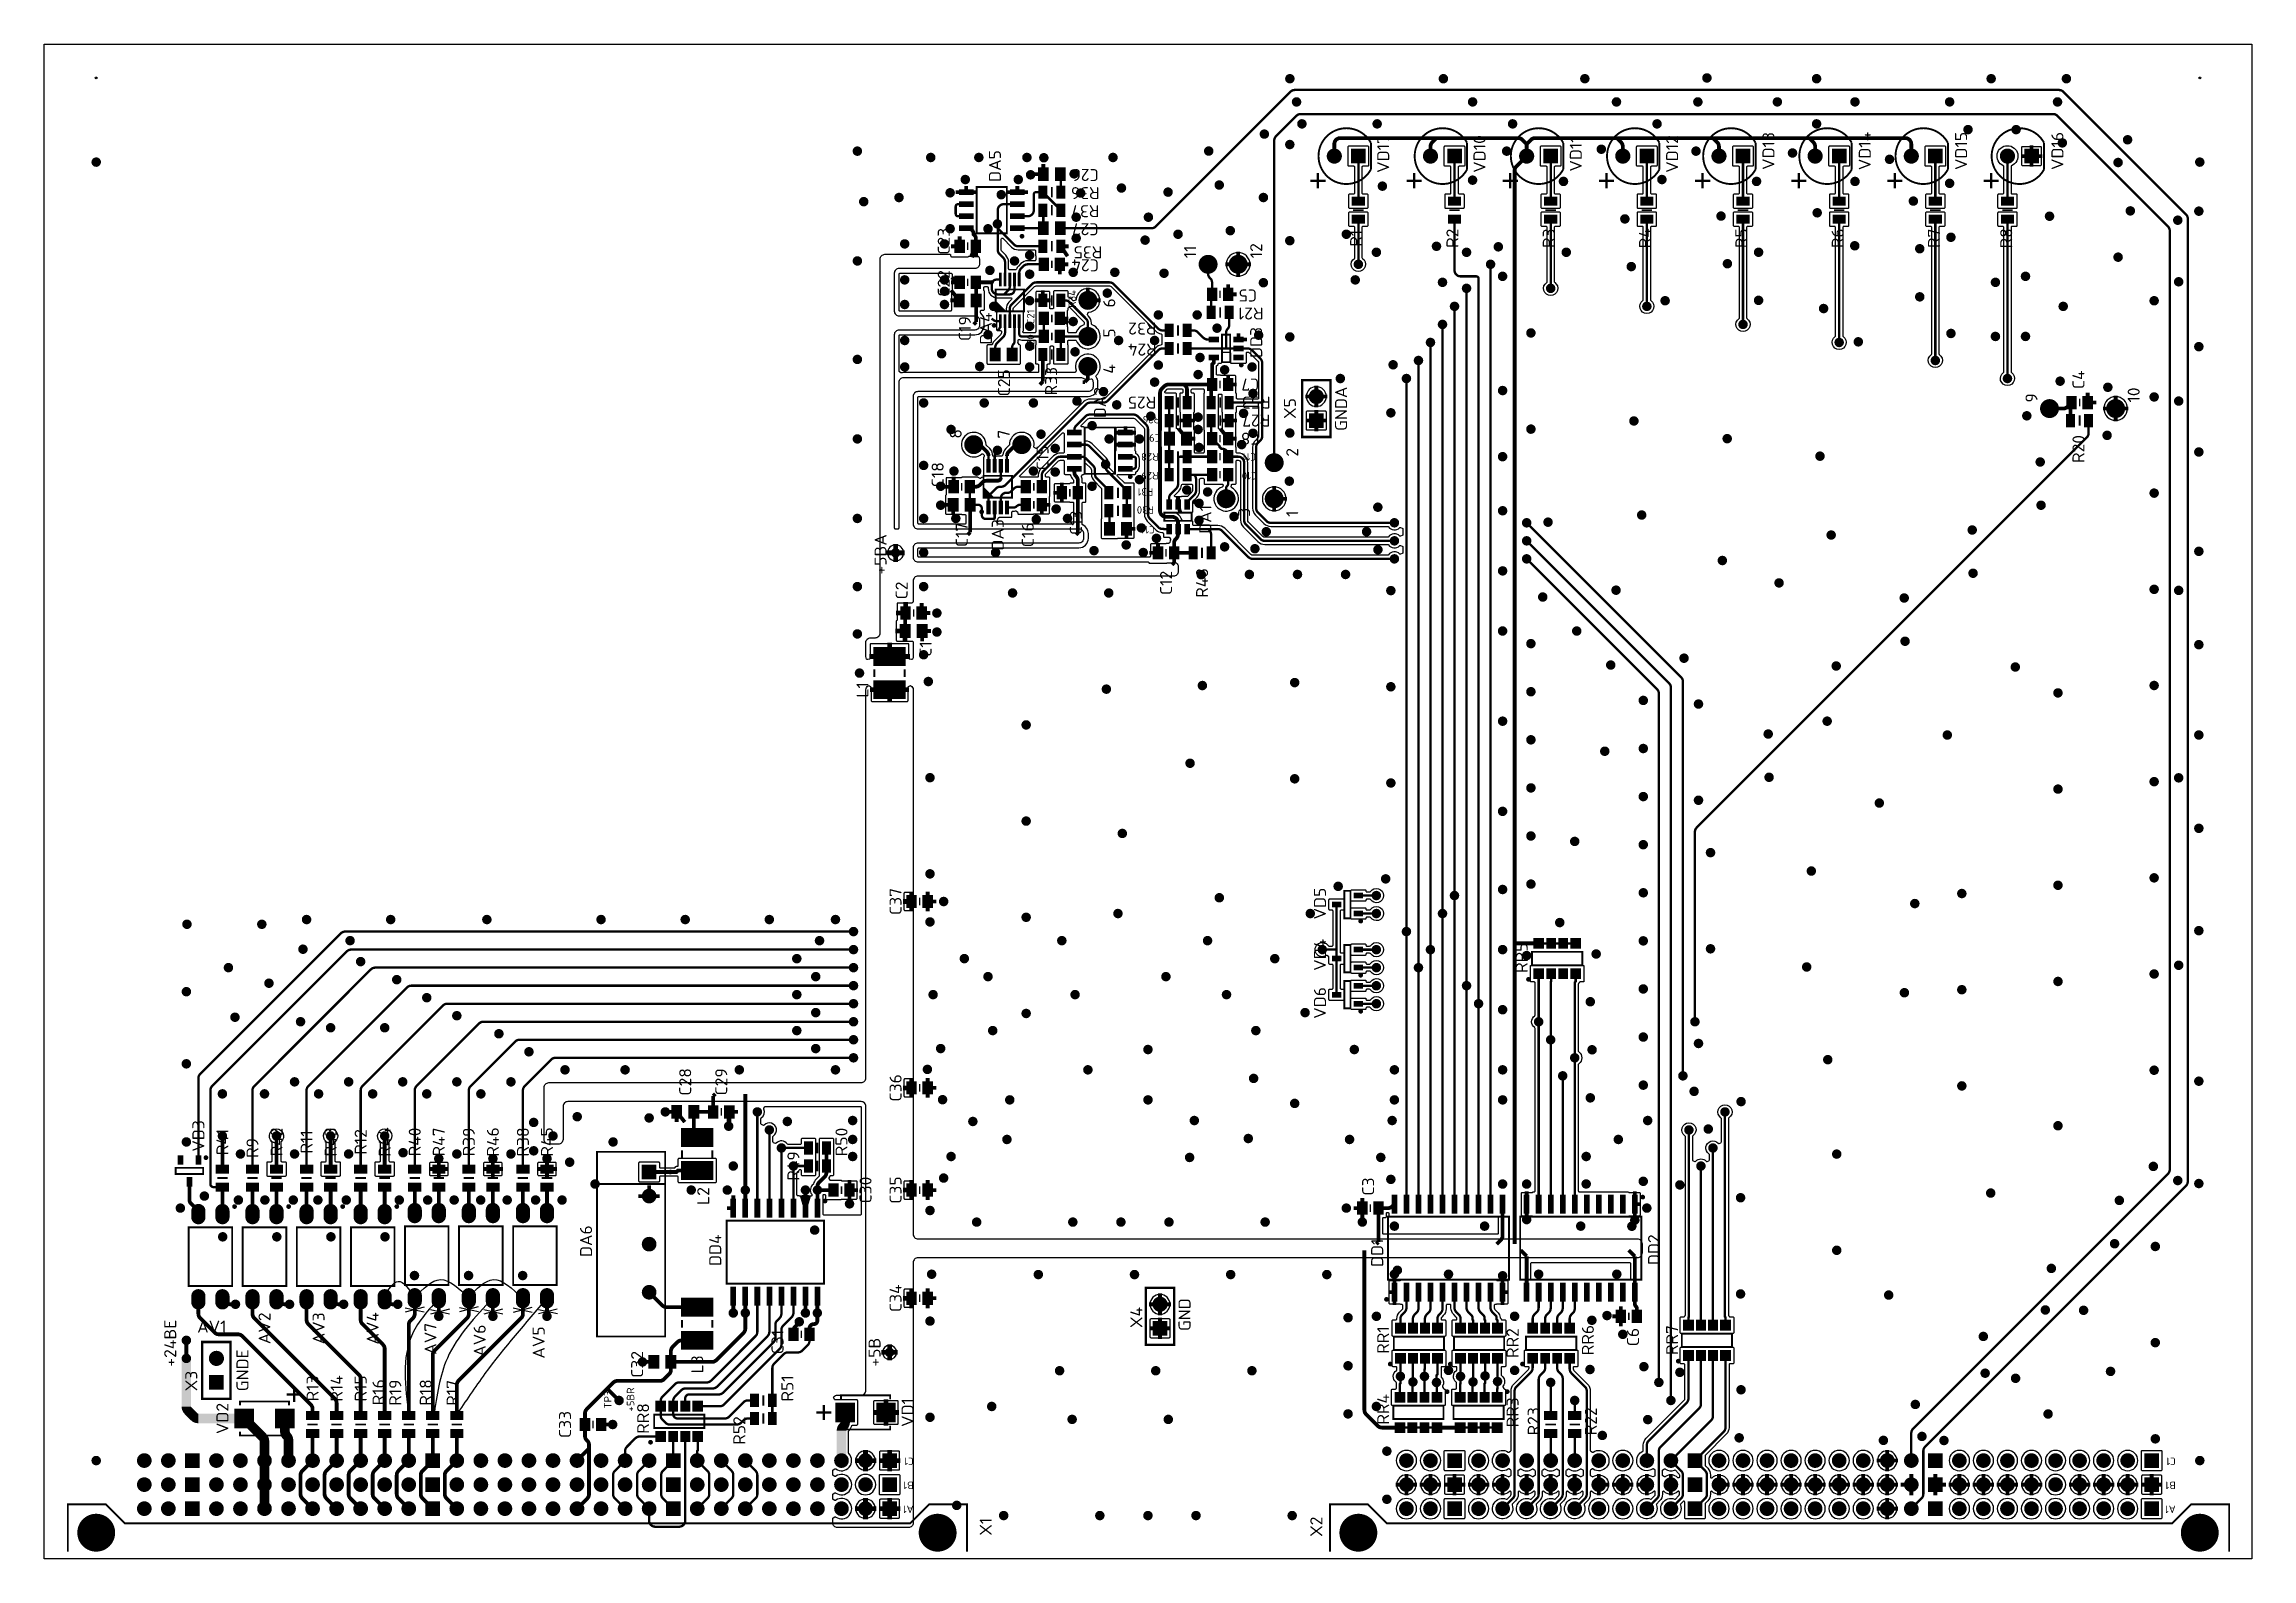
# Model space of a CAD drawing. Header units: millimetres. Extents: x 370 to 969, y -3056 to -2888.
# Drawn here: x 735.8 to 969, y -3056 to -2896 of the extents above; entities that cross this region are included whole.
import ezdxf
from ezdxf.enums import TextEntityAlignment as Align

# ---------------------------------------------------------------- set-up
doc = ezdxf.new("R2010")
doc.units = ezdxf.units.MM
doc.layers.add('UPDATE', color=7, linetype='Continuous')
doc.styles.get("Standard").update_dxf_attribs({"font": 'txt.shx'})

msp = doc.modelspace()

# ---------------------------------------------------------------- texts
at = {"layer": 'UPDATE', "color": 9, "width": 1.019685}
for s, rotation, p in [('VD17', 90, (877.858, -2907.6)), ('VD10', 90, (888.034, -2907.6)), ('VD11', 90, (898.21, -2907.6)), ('VD12', 90, (908.386, -2907.6)), ('VD13', 90, (918.562, -2907.282)), ('VD14', 90, (928.738, -2907.282)), ('VD15', 90, (938.914, -2907.282)), ('VD16', 90, (949.09, -2907.282)), ('DA5', 90, (836.836, -2908.872)), ('C26', 180, (845.74, -2909.19)), ('R36', 180, (845.74, -2911.098)), ('R37', 180, (845.74, -2913.006)), ('C23', 90, (831.43, -2916.822)), ('C27', 180, (845.74, -2914.914)), ('R2', 90, (885.172, -2916.504)), ('R3', 90, (895.348, -2916.504)), ('R4', 90, (905.524, -2916.504)), ('R5', 90, (915.7, -2916.504)), ('R6', 90, (925.876, -2916.504)), ('R7', 90, (936.052, -2916.504)), ('R8', 90, (943.684, -2916.504)), ('R35', 180, (846.025, -2917.35)), ('R1', 90, (874.996, -2916.504)), ('C22', 90, (831.43, -2921.274)), ('C24', 180, (845.74, -2918.73)), ('C5', 180, (862.912, -2921.91)), ('C19', 90, (833.656, -2926.044)), ('DA4', 90, (835.882, -2926.044)), ('R21', 180, (863.23, -2923.818)), ('R32', 180, (851.782, -2925.408)), ('DD3', 90, (864.44, -2927.51)), ('R24', 180, (851.782, -2927.634)), ('C25', 90, (837.79, -2931.768)), ('R33', 90, (842.77, -2931.6)), ('C7', 180, (863.17, -2931.32)), ('C4', 90, (951.316, -2931.45)), ('DA2', 90, (847.93, -2933.86)), ('R25', 180, (851.74, -2933.225)), ('R53', 180, (863.805, -2933.225)), ('R27', 180, (863.805, -2935.13)), ('C15', 90, (841.87, -2939.7)), ('C8', 180, (863.17, -2937.035)), ('R20', 90, (951.316, -2938.764)), ('C18', 90, (830.785, -2941.48)), ('C13', 90, (845.39, -2946.56)), ('DA1', 90, (859.07, -2946.2)), ('+5BA', 90, (824.752, -2949.894)), ('C17', 90, (833.325, -2947.83)), ('DA3', 90, (837.135, -2947.83)), ('C16', 90, (840.31, -2947.83)), ('C2', 90, (826.978, -2953.71)), ('C12', 90, (854.915, -2952.91)), ('R48', 90, (858.725, -2952.91)), ('C1', 90, (829.515, -2959.895)), ('L1', 90, (822.844, -2964.204)), ('C37', 90, (826.34, -2986.565)), ('VD5', 90, (871.18, -2986.782)), ('VD4', 90, (871.18, -2992.188)), ('RR5', 90, (892.486, -2992.506)), ('VD6', 90, (871.18, -2997.276)), ('C28', 90, (804.115, -3005.615)), ('C29', 90, (807.925, -3005.615)), ('C36', 90, (826.34, -3006.25)), ('VD3', 90, (752.68, -3011.33)), ('R41', 90, (755.22, -3011.965)), ('R42', 90, (760.935, -3011.965)), ('R11', 90, (764.11, -3011.965)), ('R43', 90, (766.65, -3011.965)), ('R12', 90, (769.825, -3011.965)), ('R44', 90, (772.365, -3011.965)), ('R40', 90, (775.54, -3011.965)), ('R47', 90, (778.08, -3011.965)), ('R39', 90, (781.255, -3011.965)), ('R46', 90, (783.795, -3011.965)), ('R38', 90, (786.97, -3011.965)), ('R45', 90, (789.51, -3011.965)), ('R50', 90, (820.625, -3011.965)), ('R9', 90, (758.395, -3012.6)), ('R49', 90, (815.545, -3014.505)), ('C30', 90, (823.165, -3017.045)), ('C35', 90, (826.34, -3017.045)), ('C3', 90, (876.268, -3016.674)), ('L2', 90, (806.02, -3017.68)), ('DA6', 90, (793.637, -3022.442)), ('DD4', 90, (807.29, -3023.395)), ('DD1', 90, (877.222, -3023.67)), ('DD2', 90, (906.478, -3023.352)), ('C34', 90, (826.34, -3028.475)), ('+24BE', 90, (749.704, -3033.21)), ('AV2', 90, (759.665, -3031.65)), ('AV3', 90, (765.38, -3031.65)), ('C31', 90, (813.87, -3033.1)), ('RR1', 90, (877.858, -3032.892)), ('RR2', 90, (891.532, -3033.21)), ('RR6', 90, (899.482, -3032.892)), ('C6', 90, (904.252, -3032.574)), ('RR7', 90, (908.386, -3032.892)), ('C32', 90, (799.035, -3035.46)), ('+5B', 90, (824.116, -3034.164)), ('R13', 90, (764.745, -3038)), ('R14', 90, (767.285, -3038)), ('L3', 90, (805.385, -3035.46)), ('R51', 90, (814.91, -3038)), ('VD1', 90, (827.61, -3040.54)), ('RR4', 90, (877.858, -3040.206)), ('RR3', 90, (891.532, -3040.524)), ('VD2', 90, (755.22, -3041.175)), ('RR8', 90, (799.67, -3041.175)), ('R52', 90, (809.83, -3042.445)), ('R23', 90, (893.758, -3041.478)), ('R22', 90, (899.8, -3041.478)), ('X1', 90, (835.865, -3052.605)), ('X2', 90, (870.79, -3052.605))]:
    msp.add_text(s, height=1.27, rotation=rotation, dxfattribs=at).set_placement(p, align=Align.CENTER)
for s, p in [('11', (857.455, -2918.62)), ('12', (864.44, -2918.62)), ('6', (848.92, -2923.818)), ('5', (848.92, -2926.998)), ('4', (848.92, -2930.814)), ('X5', (868, -2935.584)), ('GNDA', (873.406, -2936.856)), ('9', (946.355, -2933.86)), ('10', (957.15, -2933.86)), ('8', (832.69, -2937.67)), ('7', (837.77, -2937.67)), ('2', (868.25, -2939.575)), ('3', (863.17, -2945.925)), ('1', (868.25, -2945.925)), ('X4', (851.782, -3031.62)), ('GND', (856.87, -3031.938)), ('GNDE', (757.336, -3038.298)), ('X3', (751.93, -3038.298))]:
    msp.add_text(s, height=1.27, rotation=90, dxfattribs=at).set_placement(p)
at = {"layer": 'UPDATE', "color": 9}
for s, rotation, p in [('R34', 90, (844.77, -2922.9)), ('C21', 90, (840.37, -2924.8)), ('C20', 90, (840.37, -2927.5)), ('R26', 180, (852.736, -2935.266)), ('C9', 180, (853.07, -2937.2)), ('R28', 180, (852.57, -2939.2)), ('R29', 180, (852.57, -2941.2)), ('C10', 180, (863.07, -2941.2)), ('C11', 180, (863.07, -2939.2)), ('R31', 180, (852.1, -2942.898)), ('R30', 180, (852.1, -2944.806)), ('C14', 180, (852.27, -2946.9)), ('TP3', 90, (795.695, -3039.17)), ('+5BR', 90, (798.095, -3039.17))]:
    msp.add_text(s, height=0.787, rotation=rotation, dxfattribs=at).set_placement(p, align=Align.CENTER)
at = {"layer": 'UPDATE', "color": 9, "width": 1.019685}
msp.add_text('AV1', height=1.27, dxfattribs=at).set_placement((753.47, -3032.1), align=Align.CENTER)
at = {"layer": 'UPDATE', "width": 1.019685}
for s, p in [('AV4', (771.095, -3031.65)), ('AV7', (777.203, -3032.754)), ('AV6', (782.398, -3032.956)), ('AV5', (788.633, -3033.147)), ('R15', (769.825, -3038)), ('R16', (771.707, -3038.403)), ('R19', (773.484, -3038.446)), ('R18', (776.702, -3038.425)), ('R17', (779.539, -3038.467)), ('C33', (791.415, -3041.81))]:
    msp.add_text(s, height=1.27, rotation=90, dxfattribs=at).set_placement(p, align=Align.CENTER)
at = {"layer": 'UPDATE', "color": 9}
for s, p in [('C1', (827.61, -3045.303)), ('C1', (960.96, -3045.303)), ('B1', (827.61, -3047.843)), ('B1', (960.96, -3047.843)), ('A1', (827.61, -3050.383)), ('A1', (960.96, -3050.383))]:
    msp.add_text(s, height=0.787, rotation=180, dxfattribs=at).set_placement(p)

# ---------------------------------------------------------------- linework, layer by layer
at = {"layer": 'UPDATE'}
for p, q in [((773.903, -3029.473), (775.907, -3029.916)), ((775.886, -3029.429), (773.904, -3029.956)), ((776.581, -3029.661), (778.585, -3030.105)), ((778.564, -3029.617), (776.582, -3030.144)), ((779.636, -3029.435), (781.64, -3029.878)), ((781.619, -3029.391), (779.637, -3029.918)), ((782.209, -3029.677), (784.212, -3030.12)), ((784.191, -3029.633), (782.21, -3030.16)), ((785.293, -3029.49), (787.296, -3029.934)), ((787.275, -3029.446), (785.294, -3029.973)), ((787.983, -3029.654), (789.986, -3030.098)), ((789.965, -3029.61), (787.984, -3030.137))]:
    msp.add_line(p, q, dxfattribs=at)
at = {"layer": 'UPDATE', "color": 9}
msp.add_lwpolyline([(969, -3056), (735.75, -3056), (735.75, -2896), (969, -2896)], close=True, dxfattribs=at)
at = {"layer": 'UPDATE', "color": 9, "const_width": 0.2}
for points in [[(867.764, -2899.65, 1), (866.964, -2899.65, 1)], [(883.982, -2899.65, 1), (883.182, -2899.65, 1)], [(898.928, -2899.65, 1), (898.128, -2899.65, 1)], [(911.83, -2899.57, 1), (911.03, -2899.57, 1)], [(923.414, -2899.65, 1), (922.614, -2899.65, 1)], [(941.858, -2899.65, 1), (941.058, -2899.65, 1)], [(949.808, -2899.65, 1), (949.008, -2899.65, 1)], [(868.47, -2902.1, 1), (867.67, -2902.1, 1)], [(887.07, -2902.1, 1), (886.27, -2902.1, 1)], [(902.27, -2902.1, 1), (901.47, -2902.1, 1)], [(910.87, -2902.1, 1), (910.07, -2902.1, 1)], [(919.27, -2902.1, 1), (918.47, -2902.1, 1)], [(927.47, -2902.1, 1), (926.67, -2902.1, 1)], [(937.47, -2902.1, 1), (936.67, -2902.1, 1)], [(948.87, -2902.1, 1), (948.07, -2902.1, 1)], [(869.036, -2904.42, 1), (868.236, -2904.42, 1)], [(876.986, -2904.42, 1), (876.186, -2904.42, 1)], [(891.296, -2904.42, 1), (890.496, -2904.42, 1)], [(906.56, -2904.42, 1), (905.76, -2904.42, 1)], [(923.414, -2904.42, 1), (922.614, -2904.42, 1)], [(865.07, -2905.5, 1), (864.27, -2905.5, 1)], [(867.757, -2906.603, 1), (866.957, -2906.603, 1)], [(939.414, -2905.027, 1), (938.614, -2905.027, 1)], [(944.494, -2905.027, 1), (943.694, -2905.027, 1)], [(949.378, -2906.428, 1), (948.578, -2906.428, 1)], [(956.27, -2906.1, 1), (955.47, -2906.1, 1)], [(741.65, -2908.46, 1), (740.85, -2908.46, 1)], [(822.07, -2907.3, 1), (821.27, -2907.3, 1)], [(829.823, -2907.97, 1), (829.023, -2907.97, 1)], [(834.903, -2907.97, 1), (834.103, -2907.97, 1)], [(839.983, -2907.97, 1), (839.183, -2907.97, 1)], [(841.77, -2908, 1), (840.97, -2908, 1)], [(849.076, -2907.97, 1), (848.276, -2907.97, 1)], [(859.19, -2907.291, 1), (858.39, -2907.291, 1)], [(872.76, -2907.825, 1), (871.36, -2907.825, 1)], [(882.92, -2907.825, 1), (881.52, -2907.825, 1)], [(890.67, -2907.3, 1), (889.87, -2907.3, 1)], [(893.08, -2907.825, 1), (891.68, -2907.825, 1)], [(900.67, -2907.1, 1), (899.87, -2907.1, 1)], [(903.24, -2907.825, 1), (901.84, -2907.825, 1)], [(910.67, -2907.3, 1), (909.87, -2907.3, 1)], [(913.4, -2907.825, 1), (912, -2907.825, 1)], [(920.87, -2907.5, 1), (920.07, -2907.5, 1)], [(923.56, -2907.825, 1), (922.16, -2907.825, 1)], [(931.122, -2908.162, 1), (930.322, -2908.162, 1)], [(933.72, -2907.825, 1), (932.32, -2907.825, 1)], [(943.88, -2907.825, 1), (942.48, -2907.825, 1)], [(955.27, -2908.5, 1), (954.47, -2908.5, 1)], [(963.9, -2908.46, 1), (963.1, -2908.46, 1)], [(833.47, -2910.3, 1), (832.67, -2910.3, 1)], [(839.07, -2910.3, 1), (838.27, -2910.3, 1)], [(840.37, -2909.8, 1), (839.57, -2909.8, 1)], [(844.97, -2909.7, 1), (844.17, -2909.7, 1)], [(849.97, -2911.2, 1), (849.17, -2911.2, 1)], [(860.305, -2910.879, 1), (859.505, -2910.879, 1)], [(877.54, -2911, 1), (876.74, -2911, 1)], [(887.065, -2910.365, 1), (886.265, -2910.365, 1)], [(896.67, -2910.5, 1), (895.87, -2910.5, 1)], [(907.07, -2910.3, 1), (906.27, -2910.3, 1)], [(917.07, -2910.5, 1), (916.27, -2910.5, 1)], [(927.47, -2910.5, 1), (926.67, -2910.5, 1)], [(937.47, -2910.7, 1), (936.67, -2910.7, 1)], [(822.74, -2912.638, 1), (821.94, -2912.638, 1)], [(826.47, -2912.2, 1), (825.67, -2912.2, 1)], [(831.87, -2911.7, 1), (831.07, -2911.7, 1)], [(837.27, -2911.9, 1), (836.47, -2911.9, 1)], [(845.662, -2911.732, 1), (844.862, -2911.732, 1)], [(854.896, -2911.629, 1), (854.096, -2911.629, 1)], [(864.97, -2912.2, 1), (864.17, -2912.2, 1)], [(933.638, -2912.576, 1), (932.838, -2912.576, 1)], [(956.562, -2913.612, 1), (955.762, -2913.612, 1)], [(963.8, -2913.642, 1), (963, -2913.642, 1)], [(831.87, -2915.5, 1), (831.07, -2915.5, 1)], [(835.87, -2915.5, 1), (835.07, -2915.5, 1)], [(845.186, -2914.278, 1), (844.386, -2914.278, 1)], [(852.818, -2914.278, 1), (852.018, -2914.278, 1)], [(855.95, -2916.08, 1), (855.15, -2916.08, 1)], [(861.47, -2915.7, 1), (860.67, -2915.7, 1)], [(873.73, -2916.08, 1), (872.93, -2916.08, 1)], [(903.158, -2914.46, 1), (902.358, -2914.46, 1)], [(913.318, -2914.159, 1), (912.518, -2914.159, 1)], [(923.478, -2913.812, 1), (922.678, -2913.812, 1)], [(948.025, -2914.175, 1), (947.225, -2914.175, 1)], [(961.574, -2914.596, 1), (960.774, -2914.596, 1)], [(827.07, -2917.1, 1), (826.27, -2917.1, 1)], [(831.27, -2917.1, 1), (830.47, -2917.1, 1)], [(840.27, -2918.3, 1), (839.47, -2918.3, 1)], [(845.186, -2916.504, 1), (844.386, -2916.504, 1)], [(852.47, -2916.7, 1), (851.67, -2916.7, 1)], [(867.757, -2916.763, 1), (866.957, -2916.763, 1)], [(876.905, -2917.985, 1), (876.105, -2917.985, 1)], [(883.255, -2917.35, 1), (882.455, -2917.35, 1)], [(886.43, -2917.985, 1), (885.63, -2917.985, 1)], [(889.788, -2917.406, 1), (888.988, -2917.406, 1)], [(896.967, -2917.983, 1), (896.167, -2917.983, 1)], [(917.287, -2917.981, 1), (916.487, -2917.981, 1)], [(927.447, -2917.297, 1), (926.647, -2917.297, 1)], [(934.313, -2917.611, 1), (933.513, -2917.611, 1)], [(937.607, -2916.398, 1), (936.807, -2916.398, 1)], [(822.07, -2918.9, 1), (821.27, -2918.9, 1)], [(836.07, -2919.9, 1), (835.27, -2919.9, 1)], [(838.67, -2918.9, 1), (837.87, -2918.9, 1)], [(840.27, -2920.3, 1), (839.47, -2920.3, 1)], [(844.87, -2920.1, 1), (844.07, -2920.1, 1)], [(849.27, -2920.1, 1), (848.47, -2920.1, 1)], [(854.47, -2920.2, 1), (853.67, -2920.2, 1)], [(859.625, -2919.255, 1), (857.825, -2919.255, 1)], [(862.8, -2919.255, 1), (861, -2919.255, 1)], [(875, -2919.255, 1), (874.2, -2919.255, 1)], [(888.97, -2919.255, 1), (888.17, -2919.255, 1)], [(890.24, -2920.525, 1), (889.44, -2920.525, 1)], [(903.833, -2919.495, 1), (903.033, -2919.495, 1)], [(913.993, -2919.194, 1), (913.193, -2919.194, 1)], [(945.485, -2920.525, 1), (944.685, -2920.525, 1)], [(955.27, -2918.5, 1), (954.47, -2918.5, 1)], [(827.07, -2920.9, 1), (826.27, -2920.9, 1)], [(831.27, -2920.9, 1), (830.47, -2920.9, 1)], [(831.27, -2922.1, 1), (830.47, -2922.1, 1)], [(840.27, -2923.1, 1), (839.47, -2923.1, 1)], [(846.925, -2923.065, 1), (845.125, -2923.065, 1)], [(848.47, -2922.3, 1), (847.67, -2922.3, 1)], [(864.97, -2921.2, 1), (864.17, -2921.2, 1)], [(874.67, -2920.9, 1), (873.87, -2920.9, 1)], [(883.89, -2921.16, 1), (883.09, -2921.16, 1)], [(886.43, -2921.795, 1), (885.63, -2921.795, 1)], [(895.32, -2921.795, 1), (894.52, -2921.795, 1)], [(907.411, -2923.102, 1), (906.611, -2923.102, 1)], [(917.287, -2923.061, 1), (916.487, -2923.061, 1)], [(934.313, -2922.691, 1), (933.513, -2922.691, 1)], [(942.31, -2921.16, 1), (941.51, -2921.16, 1)], [(959.078, -2923.105, 1), (958.278, -2923.105, 1)], [(961.67, -2921.1, 1), (960.87, -2921.1, 1)], [(827.07, -2923.5, 1), (826.27, -2923.5, 1)], [(831.27, -2923.5, 1), (830.47, -2923.5, 1)], [(836.47, -2923.7, 1), (835.67, -2923.7, 1)], [(844.87, -2925.3, 1), (844.07, -2925.3, 1)], [(853.87, -2924.6, 1), (853.07, -2924.6, 1)], [(857.97, -2924.6, 1), (857.17, -2924.6, 1)], [(885.16, -2923.7, 1), (884.36, -2923.7, 1)], [(905.48, -2923.7, 1), (904.68, -2923.7, 1)], [(924.153, -2923.927, 1), (923.353, -2923.927, 1)], [(949.47, -2923.7, 1), (948.67, -2923.7, 1)], [(827.07, -2927.3, 1), (826.27, -2927.3, 1)], [(835.87, -2926.7, 1), (835.07, -2926.7, 1)], [(840.27, -2925.8, 1), (839.47, -2925.8, 1)], [(846.925, -2926.875, 1), (845.125, -2926.875, 1)], [(849.67, -2927.3, 1), (848.87, -2927.3, 1)], [(853.47, -2927.3, 1), (852.67, -2927.3, 1)], [(860.07, -2926, 1), (859.27, -2926, 1)], [(864.463, -2926.741, 1), (863.663, -2926.741, 1)], [(867.757, -2926.923, 1), (866.957, -2926.923, 1)], [(882.62, -2927.51, 1), (881.82, -2927.51, 1)], [(883.89, -2925.605, 1), (883.09, -2925.605, 1)], [(893.232, -2926.506, 1), (892.432, -2926.506, 1)], [(915.64, -2925.605, 1), (914.84, -2925.605, 1)], [(925.8, -2927.51, 1), (925, -2927.51, 1)], [(927.82, -2927.443, 1), (927.02, -2927.443, 1)], [(937.607, -2926.558, 1), (936.807, -2926.558, 1)], [(942.31, -2926.875, 1), (941.51, -2926.875, 1)], [(945.485, -2926.875, 1), (944.685, -2926.875, 1)], [(822.07, -2929.3, 1), (821.27, -2929.3, 1)], [(827.07, -2930.1, 1), (826.27, -2930.1, 1)], [(830.97, -2928.7, 1), (830.17, -2928.7, 1)], [(834.995, -2930.05, 1), (834.195, -2930.05, 1)], [(840.27, -2927.9, 1), (839.47, -2927.9, 1)], [(840.27, -2930.1, 1), (839.47, -2930.1, 1)], [(845.07, -2928.5, 1), (844.27, -2928.5, 1)], [(846.925, -2930.05, 1), (845.125, -2930.05, 1)], [(853.87, -2929.9, 1), (853.07, -2929.9, 1)], [(858.27, -2929.1, 1), (857.47, -2929.1, 1)], [(863.77, -2930.1, 1), (862.97, -2930.1, 1)], [(878.672, -2929.868, 1), (877.872, -2929.868, 1)], [(881.35, -2929.415, 1), (880.55, -2929.415, 1)], [(935.96, -2929.415, 1), (935.16, -2929.415, 1)], [(963.8, -2927.952, 1), (963, -2927.952, 1)], [(853.47, -2931.7, 1), (852.67, -2931.7, 1)], [(858.07, -2930.9, 1), (857.27, -2930.9, 1)], [(860.87, -2930.4, 1), (860.07, -2930.4, 1)], [(873.095, -2931.32, 1), (872.295, -2931.32, 1)], [(880.08, -2931.32, 1), (879.28, -2931.32, 1)], [(943.58, -2931.32, 1), (942.78, -2931.32, 1)], [(949.146, -2931.598, 1), (948.346, -2931.598, 1)], [(954.185, -2932.243, 1), (953.385, -2932.243, 1)], [(829.07, -2933.9, 1), (828.27, -2933.9, 1)], [(835.47, -2933.9, 1), (834.67, -2933.9, 1)], [(840.67, -2933.9, 1), (839.87, -2933.9, 1)], [(845.27, -2933.7, 1), (844.47, -2933.7, 1)], [(848.07, -2932.7, 1), (847.27, -2932.7, 1)], [(849.47, -2934.1, 1), (848.67, -2934.1, 1)], [(863.87, -2932.9, 1), (863.07, -2932.9, 1)], [(870.855, -2933.225, 1), (869.455, -2933.225, 1)], [(890.24, -2932.59, 1), (889.44, -2932.59, 1)], [(948.525, -2934.495, 1), (946.725, -2934.495, 1)], [(955.51, -2934.495, 1), (953.71, -2934.495, 1)], [(959.078, -2933.265, 1), (958.278, -2933.265, 1)], [(961.67, -2933.7, 1), (960.87, -2933.7, 1)], [(831.97, -2936.7, 1), (831.17, -2936.7, 1)], [(846.87, -2936.3, 1), (846.07, -2936.3, 1)], [(853.07, -2935.3, 1), (852.27, -2935.3, 1)], [(858.07, -2935.4, 1), (857.27, -2935.4, 1)], [(858.07, -2936.7, 1), (857.27, -2936.7, 1)], [(862.87, -2935, 1), (862.07, -2935, 1)], [(863.87, -2937.1, 1), (863.07, -2937.1, 1)], [(867.757, -2937.083, 1), (866.957, -2937.083, 1)], [(878.433, -2934.943, 1), (877.633, -2934.943, 1)], [(893.232, -2936.666, 1), (892.432, -2936.666, 1)], [(904.115, -2935.805, 1), (903.315, -2935.805, 1)], [(945.623, -2935.258, 1), (944.823, -2935.258, 1)], [(822.07, -2937.7, 1), (821.27, -2937.7, 1)], [(834.86, -2938.305, 1), (833.06, -2938.305, 1)], [(836.87, -2938.9, 1), (836.07, -2938.9, 1)], [(839.94, -2938.305, 1), (838.14, -2938.305, 1)], [(841.47, -2937.2, 1), (840.67, -2937.2, 1)], [(842.97, -2938.7, 1), (842.17, -2938.7, 1)], [(848.67, -2937.7, 1), (847.87, -2937.7, 1)], [(851.87, -2937.7, 1), (851.07, -2937.7, 1)], [(858.17, -2938.6, 1), (857.37, -2938.6, 1)], [(862.67, -2938.3, 1), (861.87, -2938.3, 1)], [(913.969, -2937.672, 1), (913.169, -2937.672, 1)], [(954.106, -2937.322, 1), (953.306, -2937.322, 1)], [(963.8, -2939.082, 1), (963, -2939.082, 1)], [(829.07, -2940.5, 1), (828.27, -2940.5, 1)], [(832.27, -2941.1, 1), (831.47, -2941.1, 1)], [(834.67, -2941.1, 1), (833.87, -2941.1, 1)], [(840.67, -2941.1, 1), (839.87, -2941.1, 1)], [(842.97, -2941.2, 1), (842.17, -2941.2, 1)], [(866.61, -2940.21, 1), (864.81, -2940.21, 1)], [(890.24, -2939.575, 1), (889.44, -2939.575, 1)], [(923.772, -2939.522, 1), (922.972, -2939.522, 1)], [(947.039, -2940.137, 1), (946.239, -2940.137, 1)], [(830.87, -2942.7, 1), (830.07, -2942.7, 1)], [(846.87, -2942.7, 1), (846.07, -2942.7, 1)], [(851.87, -2942, 1), (851.07, -2942, 1)], [(856.87, -2943.1, 1), (856.07, -2943.1, 1)], [(859.07, -2943.3, 1), (858.27, -2943.3, 1)], [(861.53, -2944.02, 1), (859.73, -2944.02, 1)], [(866.61, -2944.02, 1), (864.81, -2944.02, 1)], [(867.707, -2942.163, 1), (866.907, -2942.163, 1)], [(959.078, -2943.425, 1), (958.278, -2943.425, 1)], [(822.07, -2946.1, 1), (821.27, -2946.1, 1)], [(829.07, -2946.1, 1), (828.27, -2946.1, 1)], [(830.87, -2944.7, 1), (830.07, -2944.7, 1)], [(832.47, -2946.1, 1), (831.67, -2946.1, 1)], [(840.97, -2946.2, 1), (840.17, -2946.2, 1)], [(843.07, -2945.1, 1), (842.27, -2945.1, 1)], [(844.27, -2946.1, 1), (843.47, -2946.1, 1)], [(858.17, -2944.5, 1), (857.37, -2944.5, 1)], [(858.17, -2946.3, 1), (857.37, -2946.3, 1)], [(861.87, -2945.9, 1), (861.07, -2945.9, 1)], [(877.058, -2944.913, 1), (876.258, -2944.913, 1)], [(890.24, -2945.29, 1), (889.44, -2945.29, 1)], [(904.934, -2945.738, 1), (904.134, -2945.738, 1)], [(947.131, -2944.704, 1), (946.331, -2944.704, 1)], [(852.07, -2947.1, 1), (851.27, -2947.1, 1)], [(853.67, -2948.2, 1), (852.87, -2948.2, 1)], [(865.27, -2947.5, 1), (864.47, -2947.5, 1)], [(875.87, -2947.5, 1), (875.07, -2947.5, 1)], [(878.81, -2946.56, 1), (878.01, -2946.56, 1)], [(878.81, -2948.465, 1), (878.01, -2948.465, 1)], [(892.78, -2946.56, 1), (891.98, -2946.56, 1)], [(892.78, -2948.465, 1), (891.98, -2948.465, 1)], [(895.042, -2946.493, 1), (894.242, -2946.493, 1)], [(924.954, -2947.854, 1), (924.154, -2947.854, 1)], [(939.855, -2947.321, 1), (939.055, -2947.321, 1)], [(826.105, -2949.735, 1), (825.305, -2949.735, 1)], [(829.07, -2949.7, 1), (828.27, -2949.7, 1)], [(836.67, -2949.7, 1), (835.87, -2949.7, 1)], [(847.07, -2949.5, 1), (846.27, -2949.5, 1)], [(850.47, -2948.9, 1), (849.67, -2948.9, 1)], [(852.27, -2949.7, 1), (851.47, -2949.7, 1)], [(860.87, -2949.1, 1), (860.07, -2949.1, 1)], [(864.07, -2949.3, 1), (863.27, -2949.3, 1)], [(877.07, -2949.4, 1), (876.27, -2949.4, 1)], [(878.81, -2950.37, 1), (878.01, -2950.37, 1)], [(892.78, -2950.37, 1), (891.98, -2950.37, 1)], [(913.459, -2950.543, 1), (912.659, -2950.543, 1)], [(963.8, -2949.576, 1), (963, -2949.576, 1)], [(822.07, -2953.3, 1), (821.27, -2953.3, 1)], [(829.07, -2953.3, 1), (828.27, -2953.3, 1)], [(858.408, -2952.05, 1), (857.608, -2952.05, 1)], [(863.488, -2952.017, 1), (862.688, -2952.017, 1)], [(868.568, -2952.017, 1), (867.768, -2952.017, 1)], [(873.648, -2952.017, 1), (872.848, -2952.017, 1)], [(890.24, -2951.64, 1), (889.44, -2951.64, 1)], [(919.45, -2952.91, 1), (918.65, -2952.91, 1)], [(939.946, -2951.888, 1), (939.146, -2951.888, 1)], [(838.465, -2953.972, 1), (837.665, -2953.972, 1)], [(848.625, -2953.972, 1), (847.825, -2953.972, 1)], [(878.433, -2953.722, 1), (877.633, -2953.722, 1)], [(894.479, -2954.399, 1), (893.679, -2954.399, 1)], [(902.226, -2953.677, 1), (901.426, -2953.677, 1)], [(932.671, -2954.505, 1), (931.871, -2954.505, 1)], [(959.078, -2953.585, 1), (958.278, -2953.585, 1)], [(961.67, -2953.7, 1), (960.87, -2953.7, 1)], [(830.47, -2956.1, 1), (829.67, -2956.1, 1)], [(830.47, -2958.1, 1), (829.67, -2958.1, 1)], [(890.24, -2957.99, 1), (889.44, -2957.99, 1)], [(898.071, -2957.991, 1), (897.271, -2957.991, 1)], [(822.07, -2958.3, 1), (821.27, -2958.3, 1)], [(893.232, -2959.324, 1), (892.432, -2959.324, 1)], [(932.762, -2959.072, 1), (931.962, -2959.072, 1)], [(963.8, -2959.434, 1), (963, -2959.434, 1)], [(822.295, -2962.435, 1), (821.495, -2962.435, 1)], [(829.07, -2960.5, 1), (828.27, -2960.5, 1)], [(901.664, -2961.584, 1), (900.864, -2961.584, 1)], [(909.41, -2960.862, 1), (908.61, -2960.862, 1)], [(925.487, -2961.689, 1), (924.687, -2961.689, 1)], [(944.41, -2961.793, 1), (943.61, -2961.793, 1)], [(829.567, -2963.327, 1), (828.767, -2963.327, 1)], [(848.378, -2964.132, 1), (847.578, -2964.132, 1)], [(858.523, -2963.751, 1), (857.723, -2963.751, 1)], [(868.273, -2963.442, 1), (867.473, -2963.442, 1)], [(878.433, -2963.882, 1), (877.633, -2963.882, 1)], [(893.232, -2964.404, 1), (892.432, -2964.404, 1)], [(948.918, -2964.53, 1), (948.118, -2964.53, 1)], [(959.078, -2963.745, 1), (958.278, -2963.745, 1)], [(905.103, -2965.322, 1), (904.303, -2965.322, 1)], [(910.937, -2965.707, 1), (910.137, -2965.707, 1)], [(839.902, -2967.91, 1), (839.102, -2967.91, 1)], [(890.24, -2967.515, 1), (889.44, -2967.515, 1)], [(893.232, -2969.484, 1), (892.432, -2969.484, 1)], [(918.302, -2968.874, 1), (917.502, -2968.874, 1)], [(924.53, -2967.515, 1), (923.73, -2967.515, 1)], [(937.226, -2968.977, 1), (936.426, -2968.977, 1)], [(963.8, -2968.974, 1), (963, -2968.974, 1)], [(857.22, -2971.96, 1), (856.42, -2971.96, 1)], [(901.035, -2970.69, 1), (900.235, -2970.69, 1)], [(905.103, -2970.402, 1), (904.303, -2970.402, 1)], [(829.742, -2973.484, 1), (828.942, -2973.484, 1)], [(868.273, -2973.602, 1), (867.473, -2973.602, 1)], [(878.433, -2974.042, 1), (877.633, -2974.042, 1)], [(918.394, -2973.441, 1), (917.594, -2973.441, 1)], [(959.078, -2973.905, 1), (958.278, -2973.905, 1)], [(961.67, -2973.5, 1), (960.87, -2973.5, 1)], [(893.232, -2974.564, 1), (892.432, -2974.564, 1)], [(905.103, -2975.482, 1), (904.303, -2975.482, 1)], [(910.937, -2975.867, 1), (910.137, -2975.867, 1)], [(930.042, -2976.161, 1), (929.242, -2976.161, 1)], [(948.918, -2974.69, 1), (948.118, -2974.69, 1)], [(839.902, -2978.07, 1), (839.102, -2978.07, 1)], [(890.24, -2977.04, 1), (889.44, -2977.04, 1)], [(963.8, -2978.832, 1), (963, -2978.832, 1)], [(850.062, -2979.372, 1), (849.262, -2979.372, 1)], [(893.232, -2979.644, 1), (892.432, -2979.644, 1)], [(897.86, -2980.215, 1), (897.06, -2980.215, 1)], [(905.103, -2980.562, 1), (904.303, -2980.562, 1)], [(912.207, -2981.4, 1), (911.407, -2981.4, 1)], [(829.742, -2983.644, 1), (828.942, -2983.644, 1)], [(922.858, -2983.345, 1), (922.058, -2983.345, 1)], [(872.868, -2984.963, 1), (872.068, -2984.963, 1)], [(876.9, -2985.935, 1), (876.1, -2985.935, 1)], [(877.887, -2984.173, 1), (877.087, -2984.173, 1)], [(885.155, -2985.935, 1), (884.355, -2985.935, 1)], [(890.24, -2985.295, 1), (889.44, -2985.295, 1)], [(893.232, -2984.724, 1), (892.432, -2984.724, 1)], [(905.103, -2985.642, 1), (904.303, -2985.642, 1)], [(938.758, -2985.722, 1), (937.958, -2985.722, 1)], [(948.918, -2984.85, 1), (948.118, -2984.85, 1)], [(959.078, -2984.065, 1), (958.278, -2984.065, 1)], [(831.185, -2986.565, 1), (830.385, -2986.565, 1)], [(839.902, -2988.23, 1), (839.102, -2988.23, 1)], [(849.6, -2987.835, 1), (848.8, -2987.835, 1)], [(860.311, -2986.165, 1), (859.511, -2986.165, 1)], [(869.92, -2987.835, 1), (869.12, -2987.835, 1)], [(876.905, -2987.835, 1), (876.105, -2987.835, 1)], [(883.89, -2987.835, 1), (883.09, -2987.835, 1)], [(933.79, -2986.781, 1), (932.99, -2986.781, 1)], [(751.24, -2988.97, 1), (750.44, -2988.97, 1)], [(759.148, -2988.97, 1), (758.348, -2988.97, 1)], [(763.875, -2988.47, 1), (763.075, -2988.47, 1)], [(768.47, -2990.7, 1), (767.67, -2990.7, 1)], [(772.765, -2988.47, 1), (771.965, -2988.47, 1)], [(782.925, -2988.47, 1), (782.125, -2988.47, 1)], [(794.99, -2988.47, 1), (794.19, -2988.47, 1)], [(803.88, -2988.47, 1), (803.08, -2988.47, 1)], [(812.77, -2988.47, 1), (811.97, -2988.47, 1)], [(818.07, -2990.7, 1), (817.27, -2990.7, 1)], [(819.755, -2988.47, 1), (818.955, -2988.47, 1)], [(821.66, -2989.74, 1), (820.86, -2989.74, 1)], [(829.742, -2988.724, 1), (828.942, -2988.724, 1)], [(843.67, -2990.7, 1), (842.87, -2990.7, 1)], [(859.07, -2990.7, 1), (858.27, -2990.7, 1)], [(880.08, -2989.74, 1), (879.28, -2989.74, 1)], [(896.28, -2988.788, 1), (895.48, -2988.788, 1)], [(905.103, -2990.722, 1), (904.303, -2990.722, 1)], [(963.8, -2989.644, 1), (963, -2989.644, 1)], [(763.493, -2991.603, 1), (762.693, -2991.603, 1)], [(769.59, -2992.915, 1), (768.79, -2992.915, 1)], [(815.67, -2992.6, 1), (814.87, -2992.6, 1)], [(821.66, -2991.645, 1), (820.86, -2991.645, 1)], [(833.37, -2992.6, 1), (832.57, -2992.6, 1)], [(866.17, -2992.6, 1), (865.37, -2992.6, 1)], [(871.19, -2991.645, 1), (870.39, -2991.645, 1)], [(876.9, -2991.65, 1), (876.1, -2991.65, 1)], [(882.615, -2991.65, 1), (881.815, -2991.65, 1)], [(890.24, -2991.645, 1), (889.44, -2991.645, 1)], [(892.78, -2992.28, 1), (891.98, -2992.28, 1)], [(900.125, -2992.108, 1), (899.325, -2992.108, 1)], [(912.207, -2991.56, 1), (911.407, -2991.56, 1)], [(755.62, -2993.55, 1), (754.82, -2993.55, 1)], [(759.901, -2995.195, 1), (759.101, -2995.195, 1)], [(773.4, -2994.82, 1), (772.6, -2994.82, 1)], [(817.67, -2994.5, 1), (816.87, -2994.5, 1)], [(821.66, -2993.55, 1), (820.86, -2993.55, 1)], [(835.87, -2994.5, 1), (835.07, -2994.5, 1)], [(854.67, -2994.5, 1), (853.87, -2994.5, 1)], [(876.905, -2993.55, 1), (876.105, -2993.55, 1)], [(881.35, -2993.55, 1), (880.55, -2993.55, 1)], [(922.367, -2993.481, 1), (921.567, -2993.481, 1)], [(948.918, -2995.01, 1), (948.118, -2995.01, 1)], [(959.078, -2994.225, 1), (958.278, -2994.225, 1)], [(961.67, -2993.3, 1), (960.87, -2993.3, 1)], [(751.175, -2996.09, 1), (750.375, -2996.09, 1)], [(776.575, -2996.725, 1), (775.775, -2996.725, 1)], [(815.67, -2996.4, 1), (814.87, -2996.4, 1)], [(821.66, -2995.455, 1), (820.86, -2995.455, 1)], [(821.66, -2997.36, 1), (820.86, -2997.36, 1)], [(830.07, -2996.4, 1), (829.27, -2996.4, 1)], [(845.07, -2996.4, 1), (844.27, -2996.4, 1)], [(861.07, -2996.4, 1), (860.27, -2996.4, 1)], [(876.9, -2995.46, 1), (876.1, -2995.46, 1)], [(876.905, -2997.36, 1), (876.105, -2997.36, 1)], [(886.43, -2995.455, 1), (885.63, -2995.455, 1)], [(887.7, -2997.36, 1), (886.9, -2997.36, 1)], [(899.507, -2997.151, 1), (898.707, -2997.151, 1)], [(905.103, -2995.802, 1), (904.303, -2995.802, 1)], [(932.69, -2996.198, 1), (931.89, -2996.198, 1)], [(938.758, -2995.882, 1), (937.958, -2995.882, 1)], [(756.308, -2998.788, 1), (755.508, -2998.788, 1)], [(763.24, -2999.265, 1), (762.44, -2999.265, 1)], [(766.415, -2999.9, 1), (765.615, -2999.9, 1)], [(772.13, -2999.9, 1), (771.33, -2999.9, 1)], [(779.75, -2998.63, 1), (778.95, -2998.63, 1)], [(817.67, -2998.3, 1), (816.87, -2998.3, 1)], [(821.66, -2999.265, 1), (820.86, -2999.265, 1)], [(839.902, -2998.39, 1), (839.102, -2998.39, 1)], [(869.37, -2998.3, 1), (868.57, -2998.3, 1)], [(890.24, -2997.995, 1), (889.44, -2997.995, 1)], [(894.05, -2999.265, 1), (893.25, -2999.265, 1)], [(910.56, -2999.265, 1), (909.76, -2999.265, 1)], [(784.195, -3000.535, 1), (783.395, -3000.535, 1)], [(815.67, -3000.2, 1), (814.87, -3000.2, 1)], [(817.67, -3002.1, 1), (816.87, -3002.1, 1)], [(821.66, -3001.17, 1), (820.86, -3001.17, 1)], [(830.87, -3002.1, 1), (830.07, -3002.1, 1)], [(836.37, -3000.2, 1), (835.57, -3000.2, 1)], [(852.77, -3002.2, 1), (851.97, -3002.2, 1)], [(864.17, -3000.2, 1), (863.37, -3000.2, 1)], [(874.57, -3002.2, 1), (873.77, -3002.2, 1)], [(895.32, -3001.17, 1), (894.52, -3001.17, 1)], [(899.695, -3002.227, 1), (898.895, -3002.227, 1)], [(905.103, -3000.882, 1), (904.303, -3000.882, 1)], [(910.937, -3001.559, 1), (910.137, -3001.559, 1)], [(751.175, -3003.71, 1), (750.375, -3003.71, 1)], [(787.37, -3002.44, 1), (786.57, -3002.44, 1)], [(791.18, -3004.345, 1), (790.38, -3004.345, 1)], [(797.53, -3004.345, 1), (796.73, -3004.345, 1)], [(809.595, -3004.345, 1), (808.795, -3004.345, 1)], [(819.755, -3004.345, 1), (818.955, -3004.345, 1)], [(821.66, -3003.075, 1), (820.86, -3003.075, 1)], [(829.47, -3004.3, 1), (828.67, -3004.3, 1)], [(846.425, -3004.345, 1), (845.625, -3004.345, 1)], [(878.81, -3004.345, 1), (878.01, -3004.345, 1)], [(890.24, -3004.345, 1), (889.44, -3004.345, 1)], [(897.86, -3003.075, 1), (897.06, -3003.075, 1)], [(924.594, -3003.271, 1), (923.794, -3003.271, 1)], [(959.078, -3004.385, 1), (958.278, -3004.385, 1)], [(754.985, -3006.885, 1), (754.185, -3006.885, 1)], [(759.43, -3006.885, 1), (758.63, -3006.885, 1)], [(762.605, -3005.615, 1), (761.805, -3005.615, 1)], [(765.145, -3006.885, 1), (764.345, -3006.885, 1)], [(768.32, -3005.615, 1), (767.52, -3005.615, 1)], [(770.86, -3006.885, 1), (770.06, -3006.885, 1)], [(774.035, -3005.615, 1), (773.235, -3005.615, 1)], [(776.575, -3006.885, 1), (775.775, -3006.885, 1)], [(779.75, -3005.615, 1), (778.95, -3005.615, 1)], [(782.29, -3006.885, 1), (781.49, -3006.885, 1)], [(785.465, -3005.615, 1), (784.665, -3005.615, 1)], [(863.933, -3005.251, 1), (863.133, -3005.251, 1)], [(896.59, -3004.98, 1), (895.79, -3004.98, 1)], [(905.103, -3005.962, 1), (904.303, -3005.962, 1)], [(909.29, -3004.98, 1), (908.49, -3004.98, 1)], [(910.473, -3006.618, 1), (909.673, -3006.618, 1)], [(938.758, -3006.042, 1), (937.958, -3006.042, 1)], [(963.8, -3005.544, 1), (963, -3005.544, 1)], [(792.47, -3009.3, 1), (791.67, -3009.3, 1)], [(800.07, -3009.425, 1), (799.27, -3009.425, 1)], [(801.778, -3008.79, 1), (800.978, -3008.79, 1)], [(811.5, -3008.79, 1), (810.7, -3008.79, 1)], [(831.07, -3007.5, 1), (830.27, -3007.5, 1)], [(838.17, -3007.52, 1), (837.37, -3007.52, 1)], [(852.775, -3007.52, 1), (851.975, -3007.52, 1)], [(868.273, -3007.891, 1), (867.473, -3007.891, 1)], [(878.81, -3007.52, 1), (878.01, -3007.52, 1)], [(890.24, -3007.52, 1), (889.44, -3007.52, 1)], [(899.507, -3007.304, 1), (898.707, -3007.304, 1)], [(913.735, -3008.79, 1), (912.935, -3008.79, 1)], [(915.437, -3007.699, 1), (914.637, -3007.699, 1)], [(754.985, -3011.33, 1), (754.185, -3011.33, 1)], [(760.7, -3011.33, 1), (759.9, -3011.33, 1)], [(766.415, -3011.33, 1), (765.615, -3011.33, 1)], [(772.13, -3011.33, 1), (771.33, -3011.33, 1)], [(787.87, -3009.9, 1), (787.07, -3009.9, 1)], [(789.91, -3011.33, 1), (789.11, -3011.33, 1)], [(808.47, -3010.3, 1), (807.67, -3010.3, 1)], [(812.77, -3010.695, 1), (811.97, -3010.695, 1)], [(814.67, -3009.8, 1), (813.87, -3009.8, 1)], [(821.57, -3009.7, 1), (820.77, -3009.7, 1)], [(821.57, -3011.7, 1), (820.77, -3011.7, 1)], [(834.27, -3009.8, 1), (833.47, -3009.8, 1)], [(837.87, -3011.7, 1), (837.07, -3011.7, 1)], [(857.67, -3009.7, 1), (856.87, -3009.7, 1)], [(863.37, -3011.6, 1), (862.57, -3011.6, 1)], [(874.07, -3011.7, 1), (873.27, -3011.7, 1)], [(878.57, -3009.7, 1), (877.77, -3009.7, 1)], [(902.47, -3011.7, 1), (901.67, -3011.7, 1)], [(905.57, -3009.7, 1), (904.77, -3009.7, 1)], [(909.925, -3010.695, 1), (909.125, -3010.695, 1)], [(911.97, -3010.6, 1), (911.17, -3010.6, 1)], [(948.918, -3010.25, 1), (948.118, -3010.25, 1)], [(751.175, -3011.965, 1), (750.375, -3011.965, 1)], [(756.89, -3013.235, 1), (756.09, -3013.235, 1)], [(762.605, -3013.235, 1), (761.805, -3013.235, 1)], [(768.32, -3013.235, 1), (767.52, -3013.235, 1)], [(774.07, -3013.1, 1), (773.27, -3013.1, 1)], [(777.845, -3013.723, 1), (777.045, -3013.723, 1)], [(779.75, -3013.235, 1), (778.95, -3013.235, 1)], [(783.56, -3013.723, 1), (782.76, -3013.723, 1)], [(785.465, -3013.235, 1), (784.665, -3013.235, 1)], [(787.87, -3012.9, 1), (787.07, -3012.9, 1)], [(789.275, -3013.723, 1), (788.475, -3013.723, 1)], [(796.26, -3011.965, 1), (795.46, -3011.965, 1)], [(814.04, -3012.6, 1), (813.24, -3012.6, 1)], [(821.57, -3013.5, 1), (820.77, -3013.5, 1)], [(831.97, -3013.5, 1), (831.17, -3013.5, 1)], [(857.17, -3013.6, 1), (856.37, -3013.6, 1)], [(877.37, -3013.6, 1), (876.57, -3013.6, 1)], [(899.07, -3013.5, 1), (898.27, -3013.5, 1)], [(912.465, -3012.6, 1), (911.665, -3012.6, 1)], [(925.542, -3013.247, 1), (924.742, -3013.247, 1)], [(791.67, -3014.1, 1), (790.87, -3014.1, 1)], [(794.355, -3016.41, 1), (793.555, -3016.41, 1)], [(808.96, -3014.505, 1), (808.16, -3014.505, 1)], [(815.31, -3014.505, 1), (814.51, -3014.505, 1)], [(831.185, -3015.775, 1), (830.385, -3015.775, 1)], [(878.433, -3015.918, 1), (877.633, -3015.918, 1)], [(890.24, -3016.41, 1), (889.44, -3016.41, 1)], [(892.78, -3016.41, 1), (891.98, -3016.41, 1)], [(899.07, -3016.4, 1), (898.27, -3016.4, 1)], [(905.103, -3016.122, 1), (904.303, -3016.122, 1)], [(911.195, -3014.505, 1), (910.395, -3014.505, 1)], [(958.992, -3014.544, 1), (958.192, -3014.544, 1)], [(961.574, -3016.038, 1), (960.774, -3016.038, 1)], [(963.8, -3016.356, 1), (963, -3016.356, 1)], [(753.08, -3017.68, 1), (752.28, -3017.68, 1)], [(756.67, -3018.1, 1), (755.87, -3018.1, 1)], [(759.47, -3018.1, 1), (758.67, -3018.1, 1)], [(762.47, -3018.1, 1), (761.67, -3018.1, 1)], [(765.07, -3018.1, 1), (764.27, -3018.1, 1)], [(768.07, -3018.1, 1), (767.27, -3018.1, 1)], [(773.67, -3018.1, 1), (772.87, -3018.1, 1)], [(776.67, -3018.1, 1), (775.87, -3018.1, 1)], [(779.47, -3018.1, 1), (778.67, -3018.1, 1)], [(782.27, -3018.1, 1), (781.47, -3018.1, 1)], [(785.07, -3018.1, 1), (784.27, -3018.1, 1)], [(788.07, -3018.1, 1), (787.27, -3018.1, 1)], [(790.87, -3018.1, 1), (790.07, -3018.1, 1)], [(800.345, -3017.68, 1), (798.995, -3017.68, 1)], [(804.515, -3017.045, 1), (803.715, -3017.045, 1)], [(808.325, -3017.045, 1), (807.525, -3017.045, 1)], [(810.23, -3017.045, 1), (809.43, -3017.045, 1)], [(816.58, -3017.045, 1), (815.78, -3017.045, 1)], [(817.85, -3017.045, 1), (817.05, -3017.045, 1)], [(821.24, -3018.5, 1), (820.44, -3018.5, 1)], [(908.97, -3016.5, 1), (908.17, -3016.5, 1)], [(915.382, -3017.858, 1), (914.582, -3017.858, 1)], [(941.808, -3017.359, 1), (941.008, -3017.359, 1)], [(955.4, -3018.136, 1), (954.6, -3018.136, 1)], [(750.54, -3018.95, 1), (749.74, -3018.95, 1)], [(752.695, -3019.91, -1), (751.395, -3019.91), (751.395, -3019.26, -1), (752.695, -3019.26)], [(755.235, -3019.91, -1), (753.935, -3019.91), (753.935, -3019.26, -1), (755.235, -3019.26)], [(758.41, -3019.91, -1), (757.11, -3019.91), (757.11, -3019.26, -1), (758.41, -3019.26)], [(760.95, -3019.91, -1), (759.65, -3019.91), (759.65, -3019.26, -1), (760.95, -3019.26)], [(764.125, -3019.91, -1), (762.825, -3019.91), (762.825, -3019.26, -1), (764.125, -3019.26)], [(766.665, -3019.91, -1), (765.365, -3019.91), (765.365, -3019.26, -1), (766.665, -3019.26)], [(769.84, -3019.91, -1), (768.54, -3019.91), (768.54, -3019.26, -1), (769.84, -3019.26)], [(772.38, -3019.91, -1), (771.08, -3019.91), (771.08, -3019.26, -1), (772.38, -3019.26)], [(775.555, -3019.8, -1), (774.255, -3019.8), (774.255, -3019.15, -1), (775.555, -3019.15)], [(778.095, -3019.8, -1), (776.795, -3019.8), (776.795, -3019.15, -1), (778.095, -3019.15)], [(781.27, -3019.8, -1), (779.97, -3019.8), (779.97, -3019.15, -1), (781.27, -3019.15)], [(783.81, -3019.8, -1), (782.51, -3019.8), (782.51, -3019.15, -1), (783.81, -3019.15)], [(786.985, -3019.8, -1), (785.685, -3019.8), (785.685, -3019.15, -1), (786.985, -3019.15)], [(789.525, -3019.8, -1), (788.225, -3019.8), (788.225, -3019.15, -1), (789.525, -3019.15)], [(829.742, -3019.204, 1), (828.942, -3019.204, 1)], [(834.672, -3020.428, 1), (833.872, -3020.428, 1)], [(844.832, -3020.428, 1), (844.032, -3020.428, 1)], [(849.912, -3020.428, 1), (849.112, -3020.428, 1)], [(854.992, -3020.428, 1), (854.192, -3020.428, 1)], [(865.152, -3020.428, 1), (864.352, -3020.428, 1)], [(873.73, -3018.95, 1), (872.93, -3018.95, 1)], [(875.42, -3020.421, 1), (874.62, -3020.421, 1)], [(878.81, -3020.855, 1), (878.01, -3020.855, 1)], [(888.335, -3020.855, 1), (887.535, -3020.855, 1)], [(892.78, -3020.167, 1), (891.98, -3020.167, 1)], [(898.495, -3020.855, 1), (897.695, -3020.855, 1)], [(904.21, -3020.22, 1), (903.41, -3020.22, 1)], [(905.48, -3018.95, 1), (904.68, -3018.95, 1)], [(800.345, -3022.76, 1), (798.995, -3022.76, 1)], [(925.542, -3023.407, 1), (924.742, -3023.407, 1)], [(954.896, -3022.716, 1), (954.096, -3022.716, 1)], [(959.2, -3023.003, 1), (958.4, -3023.003, 1)], [(948.216, -3025.32, 1), (947.416, -3025.32, 1)], [(752.695, -3028.91, -1), (751.395, -3028.91), (751.395, -3028.26, -1), (752.695, -3028.26)], [(755.235, -3028.91, -1), (753.935, -3028.91), (753.935, -3028.26, -1), (755.235, -3028.26)], [(758.41, -3028.91, -1), (757.11, -3028.91), (757.11, -3028.26, -1), (758.41, -3028.26)], [(760.95, -3028.91, -1), (759.65, -3028.91), (759.65, -3028.26, -1), (760.95, -3028.26)], [(764.125, -3028.91, -1), (762.825, -3028.91), (762.825, -3028.26, -1), (764.125, -3028.26)], [(766.665, -3028.91, -1), (765.365, -3028.91), (765.365, -3028.26, -1), (766.665, -3028.26)], [(769.84, -3028.91, -1), (768.54, -3028.91), (768.54, -3028.26, -1), (769.84, -3028.26)], [(772.38, -3028.91, -1), (771.08, -3028.91), (771.08, -3028.26, -1), (772.38, -3028.26)], [(775.555, -3028.8, -1), (774.255, -3028.8), (774.255, -3028.15, -1), (775.555, -3028.15)], [(778.095, -3028.8, -1), (776.795, -3028.8), (776.795, -3028.15, -1), (778.095, -3028.15)], [(781.27, -3028.8, -1), (779.97, -3028.8), (779.97, -3028.15, -1), (781.27, -3028.15)], [(783.81, -3028.8, -1), (782.51, -3028.8), (782.51, -3028.15, -1), (783.81, -3028.15)], [(786.985, -3028.8, -1), (785.685, -3028.8), (785.685, -3028.15, -1), (786.985, -3028.15)], [(789.525, -3028.8, -1), (788.225, -3028.8), (788.225, -3028.15, -1), (789.525, -3028.15)], [(800.345, -3027.84, 1), (798.995, -3027.84, 1)], [(829.915, -3025.935, 1), (829.115, -3025.935, 1)], [(841.188, -3025.972, 1), (840.388, -3025.972, 1)], [(851.348, -3025.972, 1), (850.548, -3025.972, 1)], [(861.508, -3025.972, 1), (860.708, -3025.972, 1)], [(871.668, -3025.972, 1), (870.868, -3025.972, 1)], [(878.81, -3025.935, 1), (878.01, -3025.935, 1)], [(884.525, -3025.935, 1), (883.725, -3025.935, 1)], [(890.24, -3026.1, 1), (889.44, -3026.1, 1)], [(894.05, -3025.935, 1), (893.25, -3025.935, 1)], [(902.305, -3025.935, 1), (901.505, -3025.935, 1)], [(915.382, -3028.018, 1), (914.582, -3028.018, 1)], [(756.362, -3029.11, 1), (755.562, -3029.11, 1)], [(762.077, -3029.11, 1), (761.277, -3029.11, 1)], [(767.792, -3029.11, 1), (766.992, -3029.11, 1)], [(773.507, -3029.11, 1), (772.707, -3029.11, 1)], [(777.845, -3030.38, 1), (777.045, -3030.38, 1)], [(783.56, -3030.38, 1), (782.76, -3030.38, 1)], [(789.275, -3030.38, 1), (788.475, -3030.38, 1)], [(808.96, -3030.03, 1), (808.16, -3030.03, 1)], [(810.23, -3030.03, 1), (809.43, -3030.03, 1)], [(816.58, -3030.03, 1), (815.78, -3030.03, 1)], [(817.838, -3030.03, 1), (817.038, -3030.03, 1)], [(854.345, -3029.11, 1), (852.945, -3029.11, 1)], [(876.905, -3030.38, 1), (876.105, -3030.38, 1)], [(891.51, -3030.38, 1), (890.71, -3030.38, 1)], [(901.27, -3030.3, 1), (900.47, -3030.3, 1)], [(931.032, -3028.135, 1), (930.232, -3028.135, 1)], [(947.582, -3029.712, 1), (946.782, -3029.712, 1)], [(951.624, -3029.746, 1), (950.824, -3029.746, 1)], [(815.93, -3030.961, 1), (815.13, -3030.961, 1)], [(829.742, -3030.887, 1), (828.942, -3030.887, 1)], [(873.913, -3030.529, 1), (873.113, -3030.529, 1)], [(899.67, -3030.8, 1), (898.87, -3030.8, 1)], [(902.94, -3032.285, 1), (902.14, -3032.285, 1)], [(941.031, -3032.505, 1), (940.231, -3032.505, 1)], [(751.175, -3032.92, 1), (750.375, -3032.92, 1)], [(751.175, -3034.825, 1), (750.375, -3034.825, 1)], [(754.65, -3034.825, 1), (753.25, -3034.825, 1)], [(825.47, -3034.19, 1), (824.67, -3034.19, 1)], [(959.2, -3033.163, 1), (958.4, -3033.163, 1)], [(799.368, -3035.2, 1), (798.568, -3035.2, 1)], [(843.433, -3036.132, 1), (842.633, -3036.132, 1)], [(853.593, -3036.132, 1), (852.793, -3036.132, 1)], [(863.753, -3036.132, 1), (862.953, -3036.132, 1)], [(873.913, -3035.609, 1), (873.113, -3035.609, 1)], [(879.445, -3036.73, 1), (878.645, -3036.73, 1)], [(880.765, -3037.315, 1), (879.965, -3037.315, 1)], [(881.985, -3036.73, 1), (881.185, -3036.73, 1)], [(883.255, -3037.365, 1), (882.455, -3037.365, 1)], [(884.525, -3036.095, 1), (883.725, -3036.095, 1)], [(885.795, -3036.73, 1), (884.995, -3036.73, 1)], [(887.115, -3037.315, 1), (886.315, -3037.315, 1)], [(888.385, -3036.68, 1), (887.585, -3036.68, 1)], [(889.705, -3037.265, 1), (888.905, -3037.265, 1)], [(891.51, -3036.095, 1), (890.71, -3036.095, 1)], [(895.32, -3037.365, 1), (894.52, -3037.365, 1)], [(899.47, -3036, 1), (898.67, -3036, 1)], [(905.17, -3035.7, 1), (904.37, -3035.7, 1)], [(906.75, -3037.365, 1), (905.95, -3037.365, 1)], [(908.97, -3036.3, 1), (908.17, -3036.3, 1)], [(941.222, -3036.39, 1), (940.422, -3036.39, 1)], [(944.439, -3036.931, 1), (943.639, -3036.931, 1)], [(954.47, -3036.2, 1), (953.67, -3036.2, 1)], [(796.895, -3039.27, 1), (796.095, -3039.27, 1)], [(897.86, -3039.27, 1), (897.06, -3039.27, 1)], [(908.02, -3039.27, 1), (907.22, -3039.27, 1)], [(915.432, -3038.142, 1), (914.632, -3038.142, 1)], [(933.847, -3039.689, 1), (933.047, -3039.689, 1)], [(796.214, -3041.81, 1), (795.414, -3041.81, 1)], [(829.742, -3041.047, 1), (828.942, -3041.047, 1)], [(836.265, -3039.905, 1), (835.465, -3039.905, 1)], [(844.76, -3041.27, 1), (843.96, -3041.27, 1)], [(854.92, -3041.27, 1), (854.12, -3041.27, 1)], [(873.913, -3040.689, 1), (873.113, -3040.689, 1)], [(876.905, -3039.905, 1), (876.105, -3039.905, 1)], [(905.574, -3041.292, 1), (904.774, -3041.292, 1)], [(947.87, -3040.7, 1), (947.07, -3040.7, 1)], [(900.777, -3042.964, 1), (899.977, -3042.964, 1)], [(915.235, -3043.218, 1), (914.435, -3043.218, 1)], [(930.471, -3043.485, 1), (929.671, -3043.485, 1)], [(934.544, -3043.068, 1), (933.744, -3043.068, 1)], [(936.87, -3043.5, 1), (936.07, -3043.5, 1)], [(959.2, -3043.323, 1), (958.4, -3043.323, 1)], [(741.65, -3045.62, 1), (740.85, -3045.62, 1)], [(747.005, -3045.62, 1), (745.655, -3045.62, 1)], [(749.545, -3045.62, 1), (748.195, -3045.62, 1)], [(754.625, -3045.62, 1), (753.275, -3045.62, 1)], [(757.165, -3045.62, 1), (755.815, -3045.62, 1)], [(759.705, -3045.62, 1), (758.355, -3045.62, 1)], [(762.245, -3045.62, 1), (760.895, -3045.62, 1)], [(764.785, -3045.62, 1), (763.435, -3045.62, 1)], [(767.325, -3045.62, 1), (765.975, -3045.62, 1)], [(769.865, -3045.62, 1), (768.515, -3045.62, 1)], [(772.405, -3045.62, 1), (771.055, -3045.62, 1)], [(774.945, -3045.62, 1), (773.595, -3045.62, 1)], [(780.025, -3045.62, 1), (778.675, -3045.62, 1)], [(782.565, -3045.62, 1), (781.215, -3045.62, 1)], [(785.105, -3045.62, 1), (783.755, -3045.62, 1)], [(787.645, -3045.62, 1), (786.295, -3045.62, 1)], [(790.185, -3045.62, 1), (788.835, -3045.62, 1)], [(792.725, -3045.62, 1), (791.375, -3045.62, 1)], [(795.265, -3045.62, 1), (793.915, -3045.62, 1)], [(797.805, -3045.62, 1), (796.455, -3045.62, 1)], [(800.345, -3045.62, 1), (798.995, -3045.62, 1)], [(805.425, -3045.62, 1), (804.075, -3045.62, 1)], [(807.965, -3045.62, 1), (806.615, -3045.62, 1)], [(810.505, -3045.62, 1), (809.155, -3045.62, 1)], [(813.045, -3045.62, 1), (811.695, -3045.62, 1)], [(815.585, -3045.62, 1), (814.235, -3045.62, 1)], [(818.125, -3045.62, 1), (816.775, -3045.62, 1)], [(820.665, -3045.62, 1), (819.315, -3045.62, 1)], [(823.205, -3045.62, 1), (821.855, -3045.62, 1)], [(878.01, -3044.626, 1), (877.21, -3044.626, 1)], [(880.355, -3045.62, 1), (879.005, -3045.62, 1)], [(882.895, -3045.62, 1), (881.545, -3045.62, 1)], [(887.975, -3045.62, 1), (886.625, -3045.62, 1)], [(890.515, -3045.62, 1), (889.165, -3045.62, 1)], [(893.055, -3045.62, 1), (891.705, -3045.62, 1)], [(895.595, -3045.62, 1), (894.245, -3045.62, 1)], [(898.135, -3045.62, 1), (896.785, -3045.62, 1)], [(900.675, -3045.62, 1), (899.325, -3045.62, 1)], [(903.215, -3045.62, 1), (901.865, -3045.62, 1)], [(905.755, -3045.62, 1), (904.405, -3045.62, 1)], [(908.295, -3045.62, 1), (906.945, -3045.62, 1)], [(913.375, -3045.62, 1), (912.025, -3045.62, 1)], [(915.915, -3045.62, 1), (914.565, -3045.62, 1)], [(918.455, -3045.62, 1), (917.105, -3045.62, 1)], [(920.995, -3045.62, 1), (919.645, -3045.62, 1)], [(923.535, -3045.62, 1), (922.185, -3045.62, 1)], [(926.075, -3045.62, 1), (924.725, -3045.62, 1)], [(928.615, -3045.62, 1), (927.265, -3045.62, 1)], [(931.155, -3045.62, 1), (929.805, -3045.62, 1)], [(933.695, -3045.62, 1), (932.345, -3045.62, 1)], [(938.775, -3045.62, 1), (937.425, -3045.62, 1)], [(941.315, -3045.62, 1), (939.965, -3045.62, 1)], [(943.855, -3045.62, 1), (942.505, -3045.62, 1)], [(946.395, -3045.62, 1), (945.045, -3045.62, 1)], [(948.935, -3045.62, 1), (947.585, -3045.62, 1)], [(951.475, -3045.62, 1), (950.125, -3045.62, 1)], [(954.015, -3045.62, 1), (952.665, -3045.62, 1)], [(956.555, -3045.62, 1), (955.205, -3045.62, 1)], [(963.9, -3045.62, 1), (963.1, -3045.62, 1)], [(747.005, -3048.16, 1), (745.655, -3048.16, 1)], [(749.545, -3048.16, 1), (748.195, -3048.16, 1)], [(754.625, -3048.16, 1), (753.275, -3048.16, 1)], [(757.165, -3048.16, 1), (755.815, -3048.16, 1)], [(759.705, -3048.16, 1), (758.355, -3048.16, 1)], [(762.245, -3048.16, 1), (760.895, -3048.16, 1)], [(764.785, -3048.16, 1), (763.435, -3048.16, 1)], [(767.325, -3048.16, 1), (765.975, -3048.16, 1)], [(769.865, -3048.16, 1), (768.515, -3048.16, 1)], [(772.405, -3048.16, 1), (771.055, -3048.16, 1)], [(774.945, -3048.16, 1), (773.595, -3048.16, 1)], [(780.025, -3048.16, 1), (778.675, -3048.16, 1)], [(782.565, -3048.16, 1), (781.215, -3048.16, 1)], [(785.105, -3048.16, 1), (783.755, -3048.16, 1)], [(787.645, -3048.16, 1), (786.295, -3048.16, 1)], [(790.185, -3048.16, 1), (788.835, -3048.16, 1)], [(792.725, -3048.16, 1), (791.375, -3048.16, 1)], [(795.265, -3048.16, 1), (793.915, -3048.16, 1)], [(797.805, -3048.16, 1), (796.455, -3048.16, 1)], [(800.345, -3048.16, 1), (798.995, -3048.16, 1)], [(805.425, -3048.16, 1), (804.075, -3048.16, 1)], [(807.965, -3048.16, 1), (806.615, -3048.16, 1)], [(810.505, -3048.16, 1), (809.155, -3048.16, 1)], [(813.045, -3048.16, 1), (811.695, -3048.16, 1)], [(815.585, -3048.16, 1), (814.235, -3048.16, 1)], [(818.125, -3048.16, 1), (816.775, -3048.16, 1)], [(820.665, -3048.16, 1), (819.315, -3048.16, 1)], [(823.205, -3048.16, 1), (821.855, -3048.16, 1)], [(880.355, -3048.16, 1), (879.005, -3048.16, 1)], [(882.895, -3048.16, 1), (881.545, -3048.16, 1)], [(887.975, -3048.16, 1), (886.625, -3048.16, 1)], [(890.515, -3048.16, 1), (889.165, -3048.16, 1)], [(893.055, -3048.16, 1), (891.705, -3048.16, 1)], [(895.595, -3048.16, 1), (894.245, -3048.16, 1)], [(898.135, -3048.16, 1), (896.785, -3048.16, 1)], [(900.675, -3048.16, 1), (899.325, -3048.16, 1)], [(903.215, -3048.16, 1), (901.865, -3048.16, 1)], [(905.755, -3048.16, 1), (904.405, -3048.16, 1)], [(908.295, -3048.16, 1), (906.945, -3048.16, 1)], [(913.375, -3048.16, 1), (912.025, -3048.16, 1)], [(915.915, -3048.16, 1), (914.565, -3048.16, 1)], [(918.455, -3048.16, 1), (917.105, -3048.16, 1)], [(920.995, -3048.16, 1), (919.645, -3048.16, 1)], [(923.535, -3048.16, 1), (922.185, -3048.16, 1)], [(926.075, -3048.16, 1), (924.725, -3048.16, 1)], [(928.615, -3048.16, 1), (927.265, -3048.16, 1)], [(931.155, -3048.16, 1), (929.805, -3048.16, 1)], [(933.695, -3048.16, 1), (932.345, -3048.16, 1)], [(938.775, -3048.16, 1), (937.425, -3048.16, 1)], [(941.315, -3048.16, 1), (939.965, -3048.16, 1)], [(943.855, -3048.16, 1), (942.505, -3048.16, 1)], [(946.395, -3048.16, 1), (945.045, -3048.16, 1)], [(948.935, -3048.16, 1), (947.585, -3048.16, 1)], [(951.475, -3048.16, 1), (950.125, -3048.16, 1)], [(954.015, -3048.16, 1), (952.665, -3048.16, 1)], [(956.555, -3048.16, 1), (955.205, -3048.16, 1)], [(747.005, -3050.7, 1), (745.655, -3050.7, 1)], [(749.545, -3050.7, 1), (748.195, -3050.7, 1)], [(754.625, -3050.7, 1), (753.275, -3050.7, 1)], [(757.165, -3050.7, 1), (755.815, -3050.7, 1)], [(759.705, -3050.7, 1), (758.355, -3050.7, 1)], [(762.245, -3050.7, 1), (760.895, -3050.7, 1)], [(764.785, -3050.7, 1), (763.435, -3050.7, 1)], [(767.325, -3050.7, 1), (765.975, -3050.7, 1)], [(769.865, -3050.7, 1), (768.515, -3050.7, 1)], [(772.405, -3050.7, 1), (771.055, -3050.7, 1)], [(774.945, -3050.7, 1), (773.595, -3050.7, 1)], [(780.025, -3050.7, 1), (778.675, -3050.7, 1)], [(782.565, -3050.7, 1), (781.215, -3050.7, 1)], [(785.105, -3050.7, 1), (783.755, -3050.7, 1)], [(787.645, -3050.7, 1), (786.295, -3050.7, 1)], [(790.185, -3050.7, 1), (788.835, -3050.7, 1)], [(792.725, -3050.7, 1), (791.375, -3050.7, 1)], [(795.265, -3050.7, 1), (793.915, -3050.7, 1)], [(797.805, -3050.7, 1), (796.455, -3050.7, 1)], [(800.345, -3050.7, 1), (798.995, -3050.7, 1)], [(805.425, -3050.7, 1), (804.075, -3050.7, 1)], [(807.965, -3050.7, 1), (806.615, -3050.7, 1)], [(810.505, -3050.7, 1), (809.155, -3050.7, 1)], [(813.045, -3050.7, 1), (811.695, -3050.7, 1)], [(815.585, -3050.7, 1), (814.235, -3050.7, 1)], [(818.125, -3050.7, 1), (816.775, -3050.7, 1)], [(820.665, -3050.7, 1), (819.315, -3050.7, 1)], [(823.205, -3050.7, 1), (821.855, -3050.7, 1)], [(832.563, -3050.351, 1), (831.763, -3050.351, 1)], [(878.011, -3049.706, 1), (877.211, -3049.706, 1)], [(880.355, -3050.7, 1), (879.005, -3050.7, 1)], [(882.895, -3050.7, 1), (881.545, -3050.7, 1)], [(887.975, -3050.7, 1), (886.625, -3050.7, 1)], [(890.515, -3050.7, 1), (889.165, -3050.7, 1)], [(893.055, -3050.7, 1), (891.705, -3050.7, 1)], [(895.595, -3050.7, 1), (894.245, -3050.7, 1)], [(898.135, -3050.7, 1), (896.785, -3050.7, 1)], [(900.675, -3050.7, 1), (899.325, -3050.7, 1)], [(903.215, -3050.7, 1), (901.865, -3050.7, 1)], [(905.755, -3050.7, 1), (904.405, -3050.7, 1)], [(908.295, -3050.7, 1), (906.945, -3050.7, 1)], [(913.375, -3050.7, 1), (912.025, -3050.7, 1)], [(915.915, -3050.7, 1), (914.565, -3050.7, 1)], [(918.455, -3050.7, 1), (917.105, -3050.7, 1)], [(920.995, -3050.7, 1), (919.645, -3050.7, 1)], [(923.535, -3050.7, 1), (922.185, -3050.7, 1)], [(926.075, -3050.7, 1), (924.725, -3050.7, 1)], [(928.615, -3050.7, 1), (927.265, -3050.7, 1)], [(931.155, -3050.7, 1), (929.805, -3050.7, 1)], [(933.695, -3050.7, 1), (932.345, -3050.7, 1)], [(938.775, -3050.7, 1), (937.425, -3050.7, 1)], [(941.315, -3050.7, 1), (939.965, -3050.7, 1)], [(943.855, -3050.7, 1), (942.505, -3050.7, 1)], [(946.395, -3050.7, 1), (945.045, -3050.7, 1)], [(948.935, -3050.7, 1), (947.585, -3050.7, 1)], [(951.475, -3050.7, 1), (950.125, -3050.7, 1)], [(954.015, -3050.7, 1), (952.665, -3050.7, 1)], [(956.555, -3050.7, 1), (955.205, -3050.7, 1)], [(743.15, -3053.24, 1), (739.35, -3053.24, 1)], [(832.05, -3053.24, 1), (828.25, -3053.24, 1)], [(837.527, -3051.43, 1), (836.727, -3051.43, 1)], [(847.687, -3051.43, 1), (846.887, -3051.43, 1)], [(852.767, -3051.43, 1), (851.967, -3051.43, 1)], [(857.847, -3051.43, 1), (857.047, -3051.43, 1)], [(868.007, -3051.43, 1), (867.207, -3051.43, 1)], [(876.5, -3053.24, 1), (872.7, -3053.24, 1)], [(965.4, -3053.24, 1), (961.6, -3053.24, 1)]]:
    msp.add_lwpolyline(points, format="xyb", close=True, dxfattribs=at)
at = {"layer": 'UPDATE', "color": 9}
for points, const_width in [([(867.07, -2899.921), (867.07, -2899.379)], 0.2), ([(867.27, -2900.038), (867.27, -2899.262)], 0.2), ([(867.47, -2900.035), (867.47, -2899.265)], 0.2), ([(867.67, -2899.907), (867.67, -2899.393)], 0.2), ([(883.47, -2900.034), (883.47, -2899.266)], 0.2), ([(883.67, -2900.04), (883.67, -2899.26)], 0.2), ([(883.87, -2899.927), (883.87, -2899.373)], 0.2), ([(898.27, -2899.955), (898.27, -2899.345)], 0.2), ([(898.47, -2900.045), (898.47, -2899.255)], 0.2), ([(898.67, -2900.023), (898.67, -2899.277)], 0.2), ([(911.07, -2899.744), (911.07, -2899.396)], 0.2), ([(911.27, -2899.936), (911.27, -2899.204)], 0.2), ([(911.47, -2899.967), (911.47, -2899.173)], 0.2), ([(911.67, -2899.89), (911.67, -2899.25)], 0.2), ([(922.87, -2900.023), (922.87, -2899.277)], 0.2), ([(923.07, -2900.046), (923.07, -2899.254)], 0.2), ([(923.27, -2899.957), (923.27, -2899.343)], 0.2), ([(941.27, -2900.003), (941.27, -2899.297)], 0.2), ([(941.47, -2900.049), (941.47, -2899.251)], 0.2), ([(941.67, -2899.989), (941.67, -2899.311)], 0.2), ([(949.27, -2900.025), (949.27, -2899.275)], 0.2), ([(949.47, -2900.045), (949.47, -2899.255)], 0.2), ([(949.67, -2899.952), (949.67, -2899.348)], 0.2), ([(868.07, -2902.5), (868.07, -2901.7)], 0.2), ([(883.27, -2899.9), (883.27, -2899.4)], 0.2), ([(886.67, -2902.5), (886.67, -2901.7)], 0.2), ([(898.87, -2899.857), (898.87, -2899.443)], 0.2), ([(901.87, -2902.5), (901.87, -2901.7)], 0.2), ([(910.47, -2902.5), (910.47, -2901.7)], 0.2), ([(918.87, -2902.5), (918.87, -2901.7)], 0.2), ([(922.67, -2899.854), (922.67, -2899.446)], 0.2), ([(927.07, -2902.5), (927.07, -2901.7)], 0.2), ([(937.07, -2902.5), (937.07, -2901.7)], 0.2), ([(941.07, -2899.747), (941.07, -2899.553)], 0.2), ([(948.47, -2902.5), (948.47, -2901.7)], 0.2), ([(949.07, -2899.863), (949.07, -2899.437)], 0.2), ([(867.87, -2902.446), (867.87, -2901.754)], 0.2), ([(868.27, -2902.446), (868.27, -2901.754)], 0.2), ([(868.47, -2904.783), (868.47, -2904.057)], 0.2), ([(868.67, -2904.818), (868.67, -2904.022)], 0.2), ([(876.47, -2904.802), (876.47, -2904.038)], 0.2), ([(876.67, -2904.811), (876.67, -2904.029)], 0.2), ([(886.47, -2902.446), (886.47, -2901.754)], 0.2), ([(886.87, -2902.446), (886.87, -2901.754)], 0.2), ([(890.87, -2904.819), (890.87, -2904.021)], 0.2), ([(891.07, -2904.78), (891.07, -2904.06)], 0.2), ([(901.67, -2902.446), (901.67, -2901.754)], 0.2), ([(902.07, -2902.446), (902.07, -2901.754)], 0.2), ([(906.07, -2904.809), (906.07, -2904.031)], 0.2), ([(906.27, -2904.804), (906.27, -2904.036)], 0.2), ([(910.27, -2902.446), (910.27, -2901.754)], 0.2), ([(910.67, -2902.446), (910.67, -2901.754)], 0.2), ([(918.67, -2902.446), (918.67, -2901.754)], 0.2), ([(919.07, -2902.446), (919.07, -2901.754)], 0.2), ([(922.87, -2904.793), (922.87, -2904.047)], 0.2), ([(923.07, -2904.816), (923.07, -2904.024)], 0.2), ([(926.87, -2902.446), (926.87, -2901.754)], 0.2), ([(927.27, -2902.446), (927.27, -2901.754)], 0.2), ([(936.87, -2902.446), (936.87, -2901.754)], 0.2), ([(937.27, -2902.446), (937.27, -2901.754)], 0.2), ([(948.27, -2902.446), (948.27, -2901.754)], 0.2), ([(948.67, -2902.446), (948.67, -2901.754)], 0.2), ([(864.47, -2905.846), (864.47, -2905.154)], 0.2), ([(864.67, -2905.9), (864.67, -2905.1)], 0.2), ([(864.87, -2905.846), (864.87, -2905.154)], 0.2), ([(867.07, -2906.881), (867.07, -2906.325)], 0.2), ([(867.27, -2906.993), (867.27, -2906.213)], 0.2), ([(867.47, -2906.986), (867.47, -2906.22)], 0.2), ([(867.67, -2906.852), (867.67, -2906.354)], 0.2), ([(868.27, -2904.581), (868.27, -2904.259)], 0.2), ([(868.87, -2904.744), (868.87, -2904.096)], 0.2), ([(876.27, -2904.665), (876.27, -2904.175)], 0.2), ([(876.87, -2904.701), (876.87, -2904.139)], 0.2), ([(890.67, -2904.75), (890.67, -2904.09)], 0.2), ([(891.27, -2904.561), (891.27, -2904.279)], 0.2), ([(912.065, -2905.92), (901.905, -2905.92)], 0.4), ([(905.87, -2904.695), (905.87, -2904.145)], 0.2), ([(906.47, -2904.672), (906.47, -2904.168)], 0.2), ([(922.225, -2905.92), (912.065, -2905.92)], 0.4), ([(922.67, -2904.624), (922.67, -2904.216)], 0.2), ([(923.27, -2904.727), (923.27, -2904.113)], 0.2), ([(938.67, -2905.231), (938.67, -2904.823)], 0.2), ([(938.87, -2905.4), (938.87, -2904.654)], 0.2), ([(939.07, -2905.423), (939.07, -2904.631)], 0.2), ([(939.27, -2905.334), (939.27, -2904.72)], 0.2), ([(943.87, -2905.358), (943.87, -2904.696)], 0.2), ([(944.07, -2905.426), (944.07, -2904.628)], 0.2), ([(944.27, -2905.386), (944.27, -2904.668)], 0.2), ([(944.47, -2905.163), (944.47, -2904.891)], 0.2), ([(948.67, -2906.683), (948.67, -2906.173)], 0.2), ([(948.87, -2906.813), (948.87, -2906.043)], 0.2), ([(949.07, -2906.817), (949.07, -2906.039)], 0.2), ([(949.27, -2906.701), (949.27, -2906.155)], 0.2), ([(955.67, -2906.446), (955.67, -2905.754)], 0.2), ([(955.87, -2906.5), (955.87, -2905.7)], 0.2), ([(956.07, -2906.446), (956.07, -2905.754)], 0.2), ([(740.87, -2908.584), (740.87, -2908.336)], 0.2), ([(741.07, -2908.817), (741.07, -2908.103)], 0.2), ([(741.27, -2908.859), (741.27, -2908.061)], 0.2), ([(741.47, -2908.794), (741.47, -2908.126)], 0.2), ([(821.47, -2907.646), (821.47, -2906.954)], 0.2), ([(821.67, -2907.7), (821.67, -2906.9)], 0.2), ([(821.87, -2907.646), (821.87, -2906.954)], 0.2), ([(829.07, -2908.158), (829.07, -2907.782)], 0.2), ([(829.27, -2908.339), (829.27, -2907.601)], 0.2), ([(829.47, -2908.367), (829.47, -2907.573)], 0.2), ([(829.67, -2908.284), (829.67, -2907.656)], 0.2), ([(834.27, -2908.295), (834.27, -2907.645)], 0.2), ([(834.47, -2908.368), (834.47, -2907.572)], 0.2), ([(834.67, -2908.333), (834.67, -2907.607)], 0.2), ([(834.87, -2908.129), (834.87, -2907.811)], 0.2), ([(839.27, -2908.219), (839.27, -2907.721)], 0.2), ([(839.47, -2908.353), (839.47, -2907.587)], 0.2), ([(839.67, -2908.36), (839.67, -2907.58)], 0.2), ([(839.87, -2908.248), (839.87, -2907.692)], 0.2), ([(841.07, -2908.264), (841.07, -2907.736)], 0.2), ([(841.315, -2909.73), (841.315, -2908.653)], 0.4), ([(841.27, -2908.387), (841.27, -2907.613)], 0.2), ([(841.47, -2908.387), (841.47, -2907.613)], 0.2), ([(841.67, -2908.264), (841.67, -2907.736)], 0.2), ([(848.47, -2908.312), (848.47, -2907.628)], 0.2), ([(848.67, -2908.369), (848.67, -2907.571)], 0.2), ([(848.87, -2908.319), (848.87, -2907.621)], 0.2), ([(849.07, -2908.039), (849.07, -2907.901)], 0.2), ([(858.47, -2907.531), (858.47, -2907.051)], 0.2), ([(858.67, -2907.672), (858.67, -2906.91)], 0.2), ([(858.87, -2907.682), (858.87, -2906.9)], 0.2), ([(859.07, -2907.576), (859.07, -2907.006)], 0.2), ([(871.47, -2908.201), (871.47, -2907.449)], 0.2), ([(871.67, -2908.406), (871.67, -2907.244)], 0.2), ([(871.87, -2908.498), (871.87, -2907.152)], 0.2), ([(872.07, -2908.524), (872.07, -2907.126)], 0.2), ([(872.27, -2908.492), (872.27, -2907.158)], 0.2), ([(872.47, -2908.392), (872.47, -2907.258)], 0.2), ([(872.67, -2908.168), (872.67, -2907.482)], 0.2), ([(874.07, -2908.5), (874.07, -2907.15)], 0.2), ([(874.27, -2908.5), (874.27, -2907.15)], 0.2), ([(874.47, -2908.5), (874.47, -2907.15)], 0.2), ([(874.6, -2912.59), (874.6, -2907.825)], 0.25), ([(874.67, -2908.5), (874.67, -2907.15)], 0.2), ([(874.87, -2908.5), (874.87, -2907.15)], 0.2), ([(875.07, -2908.5), (875.07, -2907.15)], 0.2), ([(875.27, -2908.5), (875.27, -2907.15)], 0.2), ([(875.93, -2909.225), (875.93, -2906.425)], 0.2), ([(881.67, -2908.258), (881.67, -2907.392)], 0.2), ([(881.87, -2908.431), (881.87, -2907.219)], 0.2), ([(882.07, -2908.508), (882.07, -2907.142)], 0.2), ([(882.27, -2908.523), (882.27, -2907.127)], 0.2), ([(882.47, -2908.478), (882.47, -2907.172)], 0.2), ([(882.67, -2908.361), (882.67, -2907.289)], 0.2), ([(882.87, -2908.084), (882.87, -2907.566)], 0.2), ([(884.27, -2908.5), (884.27, -2907.15)], 0.2), ([(884.47, -2908.5), (884.47, -2907.15)], 0.2), ([(884.67, -2908.5), (884.67, -2907.15)], 0.2), ([(884.76, -2912.59), (884.76, -2907.825)], 0.25), ([(884.87, -2908.5), (884.87, -2907.15)], 0.2), ([(885.07, -2908.5), (885.07, -2907.15)], 0.2), ([(885.27, -2908.5), (885.27, -2907.15)], 0.2), ([(886.09, -2909.225), (886.09, -2906.425)], 0.2), ([(890.07, -2907.646), (890.07, -2906.954)], 0.2), ([(890.27, -2907.7), (890.27, -2906.9)], 0.2), ([(890.47, -2907.646), (890.47, -2906.954)], 0.2), ([(891.87, -2908.304), (891.87, -2907.346)], 0.2), ([(892.07, -2908.452), (892.07, -2907.198)], 0.2), ([(892.27, -2908.516), (892.27, -2907.134)], 0.2), ([(892.38, -2906.555), (892.38, -2907.825)], 0.4), ([(892.47, -2908.519), (892.47, -2907.131)], 0.2), ([(892.67, -2908.462), (892.67, -2907.188)], 0.2), ([(892.87, -2908.324), (892.87, -2907.326)], 0.2), ([(893.07, -2907.942), (893.07, -2907.708)], 0.2), ([(894.27, -2908.5), (894.27, -2907.15)], 0.2), ([(894.47, -2908.5), (894.47, -2907.15)], 0.2), ([(894.67, -2908.5), (894.67, -2907.15)], 0.2), ([(894.87, -2908.5), (894.87, -2907.15)], 0.2), ([(894.92, -2912.59), (894.92, -2907.825)], 0.25), ([(895.07, -2908.5), (895.07, -2907.15)], 0.2), ([(895.27, -2908.5), (895.27, -2907.15)], 0.2), ([(895.47, -2908.5), (895.47, -2907.15)], 0.2), ([(896.25, -2909.225), (896.25, -2906.425)], 0.2), ([(900.07, -2907.446), (900.07, -2906.754)], 0.2), ([(900.27, -2907.5), (900.27, -2906.7)], 0.2), ([(900.47, -2907.446), (900.47, -2906.754)], 0.2), ([(901.87, -2908.027), (901.87, -2907.623)], 0.2), ([(902.07, -2908.343), (902.07, -2907.307)], 0.2), ([(902.27, -2908.47), (902.27, -2907.18)], 0.2), ([(902.47, -2908.521), (902.47, -2907.129)], 0.2), ([(902.67, -2908.512), (902.67, -2907.138)], 0.2), ([(902.87, -2908.442), (902.87, -2907.208)], 0.2), ([(903.07, -2908.282), (903.07, -2907.368)], 0.2), ([(904.47, -2908.5), (904.47, -2907.15)], 0.2), ([(904.67, -2908.5), (904.67, -2907.15)], 0.2), ([(904.87, -2908.5), (904.87, -2907.15)], 0.2), ([(905.08, -2912.59), (905.08, -2907.825)], 0.25), ([(905.07, -2908.5), (905.07, -2907.15)], 0.2), ([(905.27, -2908.5), (905.27, -2907.15)], 0.2), ([(905.47, -2908.5), (905.47, -2907.15)], 0.2), ([(905.67, -2908.5), (905.67, -2907.15)], 0.2), ([(906.41, -2909.225), (906.41, -2906.425)], 0.2), ([(910.07, -2907.646), (910.07, -2906.954)], 0.2), ([(910.27, -2907.7), (910.27, -2906.9)], 0.2), ([(910.47, -2907.646), (910.47, -2906.954)], 0.2), ([(912.07, -2908.13), (912.07, -2907.52)], 0.2), ([(912.27, -2908.377), (912.27, -2907.273)], 0.2), ([(912.47, -2908.486), (912.47, -2907.164)], 0.2), ([(912.67, -2908.524), (912.67, -2907.126)], 0.2), ([(912.87, -2908.504), (912.87, -2907.146)], 0.2), ([(913.07, -2908.419), (913.07, -2907.231)], 0.2), ([(913.27, -2908.231), (913.27, -2907.419)], 0.2), ([(914.67, -2908.5), (914.67, -2907.15)], 0.2), ([(914.87, -2908.5), (914.87, -2907.15)], 0.2), ([(915.07, -2908.5), (915.07, -2907.15)], 0.2), ([(915.24, -2912.59), (915.24, -2907.825)], 0.25), ([(915.27, -2908.5), (915.27, -2907.15)], 0.2), ([(915.47, -2908.5), (915.47, -2907.15)], 0.2), ([(915.67, -2908.5), (915.67, -2907.15)], 0.2), ([(915.87, -2908.5), (915.87, -2907.15)], 0.2), ([(916.57, -2909.225), (916.57, -2906.425)], 0.2), ([(920.27, -2907.846), (920.27, -2907.154)], 0.2), ([(920.47, -2907.9), (920.47, -2907.1)], 0.2), ([(920.67, -2907.846), (920.67, -2907.154)], 0.2), ([(922.27, -2908.201), (922.27, -2907.449)], 0.2), ([(922.47, -2908.406), (922.47, -2907.244)], 0.2), ([(922.67, -2908.498), (922.67, -2907.152)], 0.2), ([(922.87, -2908.524), (922.87, -2907.126)], 0.2), ([(923.07, -2908.492), (923.07, -2907.158)], 0.2), ([(923.27, -2908.392), (923.27, -2907.258)], 0.2), ([(923.47, -2908.168), (923.47, -2907.482)], 0.2), ([(924.87, -2908.5), (924.87, -2907.15)], 0.2), ([(925.07, -2908.5), (925.07, -2907.15)], 0.2), ([(925.27, -2908.5), (925.27, -2907.15)], 0.2), ([(925.4, -2912.59), (925.4, -2907.825)], 0.25), ([(925.47, -2908.5), (925.47, -2907.15)], 0.2), ([(925.67, -2908.5), (925.67, -2907.15)], 0.2), ([(925.87, -2908.5), (925.87, -2907.15)], 0.2), ([(926.07, -2908.5), (926.07, -2907.15)], 0.2), ([(926.73, -2909.225), (926.73, -2906.425)], 0.2), ([(930.47, -2908.472), (930.47, -2907.852)], 0.2), ([(930.67, -2908.558), (930.67, -2907.766)], 0.2), ([(930.87, -2908.533), (930.87, -2907.791)], 0.2), ([(931.07, -2908.359), (931.07, -2907.965)], 0.2), ([(932.47, -2908.258), (932.47, -2907.392)], 0.2), ([(932.67, -2908.431), (932.67, -2907.219)], 0.2), ([(932.87, -2908.508), (932.87, -2907.142)], 0.2), ([(933.07, -2908.523), (933.07, -2907.127)], 0.2), ([(933.27, -2908.478), (933.27, -2907.172)], 0.2), ([(933.47, -2908.361), (933.47, -2907.289)], 0.2), ([(933.67, -2908.084), (933.67, -2907.566)], 0.2), ([(935.07, -2908.5), (935.07, -2907.15)], 0.2), ([(935.27, -2908.5), (935.27, -2907.15)], 0.2), ([(935.47, -2908.5), (935.47, -2907.15)], 0.2), ([(935.56, -2912.59), (935.56, -2907.825)], 0.25), ([(935.67, -2908.5), (935.67, -2907.15)], 0.2), ([(935.87, -2908.5), (935.87, -2907.15)], 0.2), ([(936.07, -2908.5), (936.07, -2907.15)], 0.2), ([(936.89, -2909.225), (936.89, -2906.425)], 0.2), ([(942.67, -2908.304), (942.67, -2907.346)], 0.2), ([(942.87, -2908.452), (942.87, -2907.198)], 0.2), ([(943.07, -2908.516), (943.07, -2907.134)], 0.2), ([(943.18, -2912.59), (943.18, -2907.825)], 0.25), ([(943.27, -2908.519), (943.27, -2907.131)], 0.2), ([(943.47, -2908.462), (943.47, -2907.188)], 0.2), ([(943.67, -2908.324), (943.67, -2907.326)], 0.2), ([(943.87, -2907.942), (943.87, -2907.708)], 0.2), ([(945.72, -2907.825), (944.593, -2907.825)], 0.4), ([(945.07, -2908.5), (945.07, -2907.15)], 0.2), ([(945.27, -2908.5), (945.27, -2907.15)], 0.2), ([(945.47, -2908.5), (945.47, -2907.15)], 0.2), ([(945.72, -2907.825), (945.72, -2906.698)], 0.4), ([(946.847, -2907.825), (945.72, -2907.825)], 0.4), ([(945.72, -2908.952), (945.72, -2907.825)], 0.4), ([(945.67, -2908.5), (945.67, -2907.15)], 0.2), ([(945.87, -2908.5), (945.87, -2907.15)], 0.2), ([(946.07, -2908.5), (946.07, -2907.15)], 0.2), ([(946.27, -2908.5), (946.27, -2907.15)], 0.2), ([(947.05, -2909.225), (947.05, -2906.425)], 0.2), ([(954.67, -2908.846), (954.67, -2908.154)], 0.2), ([(954.87, -2908.9), (954.87, -2908.1)], 0.2), ([(955.07, -2908.846), (955.07, -2908.154)], 0.2), ([(963.27, -2908.787), (963.27, -2908.133)], 0.2), ([(963.47, -2908.858), (963.47, -2908.062)], 0.2), ([(963.67, -2908.822), (963.67, -2908.098)], 0.2), ([(963.87, -2908.611), (963.87, -2908.309)], 0.2), ([(832.87, -2910.646), (832.87, -2909.954)], 0.2), ([(833.165, -2911.635), (833.165, -2910.983)], 0.4), ([(833.07, -2910.7), (833.07, -2909.9)], 0.2), ([(833.27, -2910.646), (833.27, -2909.954)], 0.2), ([(838.565, -2911.635), (838.565, -2910.983)], 0.4), ([(838.47, -2910.646), (838.47, -2909.954)], 0.2), ([(838.67, -2910.7), (838.67, -2909.9)], 0.2), ([(838.87, -2910.646), (838.87, -2909.954)], 0.2), ([(839.67, -2910.064), (839.67, -2909.536)], 0.2), ([(839.87, -2910.187), (839.87, -2909.413)], 0.2), ([(840.07, -2910.187), (840.07, -2909.413)], 0.2), ([(840.27, -2910.064), (840.27, -2909.536)], 0.2), ([(841.315, -2909.73), (840.388, -2909.73)], 0.4), ([(840.87, -2910.355), (840.87, -2909.105)], 0.2), ([(841.07, -2910.355), (841.07, -2909.105)], 0.2), ([(841.07, -2912.235), (841.07, -2911.035)], 0.2), ([(841.27, -2910.355), (841.27, -2909.105)], 0.2), ([(841.27, -2912.235), (841.27, -2911.035)], 0.2), ([(841.47, -2910.355), (841.47, -2909.105)], 0.2), ([(841.47, -2912.235), (841.47, -2911.035)], 0.2), ([(841.67, -2910.355), (841.67, -2909.105)], 0.2), ([(842.67, -2910.355), (842.67, -2909.105)], 0.2), ([(842.87, -2910.355), (842.87, -2909.105)], 0.2), ([(842.87, -2912.235), (842.87, -2911.035)], 0.2), ([(843.07, -2910.355), (843.07, -2909.105)], 0.2), ([(843.07, -2912.235), (843.07, -2911.035)], 0.2), ([(843.165, -2911.635), (843.165, -2909.78), (843.115, -2909.73)], 0.25), ([(843.27, -2910.355), (843.27, -2909.105)], 0.2), ([(843.27, -2912.235), (843.27, -2911.035)], 0.2), ([(843.47, -2910.355), (843.47, -2909.105)], 0.2), ([(843.47, -2912.235), (843.47, -2911.035)], 0.2), ([(844.27, -2909.964), (844.27, -2909.436)], 0.2), ([(844.47, -2910.087), (844.47, -2909.313)], 0.2), ([(844.67, -2910.087), (844.67, -2909.313)], 0.2), ([(844.87, -2909.964), (844.87, -2909.436)], 0.2), ([(849.27, -2911.464), (849.27, -2910.936)], 0.2), ([(849.47, -2911.587), (849.47, -2910.813)], 0.2), ([(849.67, -2911.587), (849.67, -2910.813)], 0.2), ([(849.87, -2911.464), (849.87, -2910.936)], 0.2), ([(859.67, -2911.202), (859.67, -2910.556)], 0.2), ([(859.87, -2911.277), (859.87, -2910.481)], 0.2), ([(860.07, -2911.243), (860.07, -2910.515)], 0.2), ([(860.27, -2911.042), (860.27, -2910.716)], 0.2), ([(871.13, -2910.425), (869.53, -2910.425)], 0.25), ([(870.33, -2909.625), (870.33, -2911.225)], 0.25), ([(876.87, -2911.295), (876.87, -2910.705)], 0.2), ([(877.07, -2911.393), (877.07, -2910.607)], 0.2), ([(877.27, -2911.378), (877.27, -2910.622)], 0.2), ([(877.47, -2911.226), (877.47, -2910.774)], 0.2), ([(881.29, -2910.425), (879.69, -2910.425)], 0.25), ([(880.49, -2909.625), (880.49, -2911.225)], 0.25), ([(886.27, -2910.428), (886.27, -2910.302)], 0.2), ([(886.47, -2910.714), (886.47, -2910.016)], 0.2), ([(886.67, -2910.764), (886.67, -2909.966)], 0.2), ([(886.87, -2910.708), (886.87, -2910.022)], 0.2), ([(891.45, -2910.425), (889.85, -2910.425)], 0.25), ([(890.65, -2909.625), (890.65, -2911.225)], 0.25), ([(896.07, -2910.846), (896.07, -2910.154)], 0.2), ([(896.27, -2910.9), (896.27, -2910.1)], 0.2), ([(896.47, -2910.846), (896.47, -2910.154)], 0.2), ([(901.61, -2910.425), (900.01, -2910.425)], 0.25), ([(900.81, -2909.625), (900.81, -2911.225)], 0.25), ([(906.47, -2910.646), (906.47, -2909.954)], 0.2), ([(906.67, -2910.7), (906.67, -2909.9)], 0.2), ([(906.87, -2910.646), (906.87, -2909.954)], 0.2), ([(911.77, -2910.425), (910.17, -2910.425)], 0.25), ([(910.97, -2909.625), (910.97, -2911.225)], 0.25), ([(916.47, -2910.846), (916.47, -2910.154)], 0.2), ([(916.67, -2910.9), (916.67, -2910.1)], 0.2), ([(916.87, -2910.846), (916.87, -2910.154)], 0.2), ([(921.93, -2910.425), (920.33, -2910.425)], 0.25), ([(921.13, -2909.625), (921.13, -2911.225)], 0.25), ([(926.87, -2910.846), (926.87, -2910.154)], 0.2), ([(927.07, -2910.9), (927.07, -2910.1)], 0.2), ([(927.27, -2910.846), (927.27, -2910.154)], 0.2), ([(932.09, -2910.425), (930.49, -2910.425)], 0.25), ([(931.29, -2909.625), (931.29, -2911.225)], 0.25), ([(936.87, -2911.046), (936.87, -2910.354)], 0.2), ([(937.07, -2911.1), (937.07, -2910.3)], 0.2), ([(937.27, -2911.046), (937.27, -2910.354)], 0.2), ([(942.25, -2910.425), (940.65, -2910.425)], 0.25), ([(941.45, -2909.625), (941.45, -2911.225)], 0.25), ([(822.07, -2912.933), (822.07, -2912.343)], 0.2), ([(822.27, -2913.031), (822.27, -2912.245)], 0.2), ([(822.47, -2913.016), (822.47, -2912.26)], 0.2), ([(822.67, -2912.864), (822.67, -2912.412)], 0.2), ([(825.87, -2912.546), (825.87, -2911.854)], 0.2), ([(826.07, -2912.6), (826.07, -2911.8)], 0.2), ([(826.27, -2912.546), (826.27, -2911.854)], 0.2), ([(831.27, -2912.046), (831.27, -2911.354)], 0.2), ([(831.47, -2912.1), (831.47, -2911.3)], 0.2), ([(831.67, -2912.046), (831.67, -2911.354)], 0.2), ([(833.165, -2911.635), (832.038, -2911.635)], 0.4), ([(832.67, -2911.835), (832.67, -2911.435)], 0.2), ([(832.67, -2913.105), (832.67, -2912.705)], 0.2), ([(832.87, -2911.835), (832.87, -2911.435)], 0.2), ([(832.87, -2913.105), (832.87, -2912.705)], 0.2), ([(834.292, -2911.635), (833.165, -2911.635)], 0.4), ([(833.07, -2911.835), (833.07, -2911.435)], 0.2), ([(833.07, -2913.105), (833.07, -2912.705)], 0.2), ([(833.27, -2911.835), (833.27, -2911.435)], 0.2), ([(833.27, -2913.105), (833.27, -2912.705)], 0.2), ([(833.47, -2911.835), (833.47, -2911.435)], 0.2), ([(833.47, -2913.105), (833.47, -2912.705)], 0.2), ([(833.67, -2911.835), (833.67, -2911.435)], 0.2), ([(833.67, -2913.105), (833.67, -2912.705)], 0.2), ([(837.465, -2911.09), (837.465, -2915.99), (834.265, -2915.99), (834.265, -2911.09), (837.465, -2911.09)], 0.2), ([(836.67, -2912.246), (836.67, -2911.554)], 0.2), ([(836.87, -2912.3), (836.87, -2911.5)], 0.2), ([(837.07, -2912.246), (837.07, -2911.554)], 0.2), ([(838.565, -2911.635), (837.438, -2911.635)], 0.4), ([(838.07, -2911.835), (838.07, -2911.435)], 0.2), ([(838.07, -2913.105), (838.07, -2912.705)], 0.2), ([(838.27, -2911.835), (838.27, -2911.435)], 0.2), ([(838.27, -2913.105), (838.27, -2912.705)], 0.2), ([(839.692, -2911.635), (838.565, -2911.635)], 0.4), ([(838.47, -2911.835), (838.47, -2911.435)], 0.2), ([(838.47, -2913.105), (838.47, -2912.705)], 0.2), ([(838.67, -2911.835), (838.67, -2911.435)], 0.2), ([(838.67, -2913.105), (838.67, -2912.705)], 0.2), ([(838.87, -2911.835), (838.87, -2911.435)], 0.2), ([(838.87, -2913.105), (838.87, -2912.705)], 0.2), ([(839.07, -2911.835), (839.07, -2911.435)], 0.2), ([(839.07, -2913.105), (839.07, -2912.705)], 0.2), ([(841.07, -2914.14), (841.07, -2912.94)], 0.2), ([(843.165, -2913.54), (843.165, -2913.535), (841.265, -2911.635)], 0.25), ([(841.27, -2914.14), (841.27, -2912.94)], 0.2), ([(841.47, -2914.14), (841.47, -2912.94)], 0.2), ([(842.215, -2911.085), (842.215, -2912.185)], 0.2), ([(842.215, -2912.99), (842.215, -2914.09)], 0.2), ([(842.87, -2914.14), (842.87, -2912.94)], 0.2), ([(843.07, -2914.14), (843.07, -2912.94)], 0.2), ([(843.27, -2914.14), (843.27, -2912.94)], 0.2), ([(843.47, -2914.14), (843.47, -2912.94)], 0.2), ([(844.87, -2911.811), (844.87, -2911.653)], 0.2), ([(845.07, -2912.082), (845.07, -2911.382)], 0.2), ([(845.27, -2912.131), (845.27, -2911.333)], 0.2), ([(845.47, -2912.073), (845.47, -2911.391)], 0.2), ([(854.27, -2911.959), (854.27, -2911.299)], 0.2), ([(854.47, -2912.028), (854.47, -2911.23)], 0.2), ([(854.67, -2911.989), (854.67, -2911.269)], 0.2), ([(854.87, -2911.77), (854.87, -2911.488)], 0.2), ([(864.27, -2912.464), (864.27, -2911.936)], 0.2), ([(864.47, -2912.587), (864.47, -2911.813)], 0.2), ([(864.67, -2912.587), (864.67, -2911.813)], 0.2), ([(864.87, -2912.464), (864.87, -2911.936)], 0.2), ([(874.07, -2912.965), (874.07, -2912.215)], 0.2), ([(874.27, -2912.965), (874.27, -2912.215)], 0.2), ([(874.47, -2912.965), (874.47, -2912.215)], 0.2), ([(874.67, -2912.965), (874.67, -2912.215)], 0.2), ([(874.87, -2912.965), (874.87, -2912.215)], 0.2), ([(875.07, -2912.965), (875.07, -2912.215)], 0.2), ([(884.27, -2912.965), (884.27, -2912.215)], 0.2), ([(884.47, -2912.965), (884.47, -2912.215)], 0.2), ([(884.67, -2912.965), (884.67, -2912.215)], 0.2), ([(884.87, -2912.965), (884.87, -2912.215)], 0.2), ([(885.07, -2912.965), (885.07, -2912.215)], 0.2), ([(885.27, -2912.965), (885.27, -2912.215)], 0.2), ([(894.47, -2912.965), (894.47, -2912.215)], 0.2), ([(894.67, -2912.965), (894.67, -2912.215)], 0.2), ([(894.87, -2912.965), (894.87, -2912.215)], 0.2), ([(895.07, -2912.965), (895.07, -2912.215)], 0.2), ([(895.27, -2912.965), (895.27, -2912.215)], 0.2), ([(895.47, -2912.965), (895.47, -2912.215)], 0.2), ([(904.67, -2912.965), (904.67, -2912.215)], 0.2), ([(904.87, -2912.965), (904.87, -2912.215)], 0.2), ([(905.07, -2912.965), (905.07, -2912.215)], 0.2), ([(905.27, -2912.965), (905.27, -2912.215)], 0.2), ([(905.47, -2912.965), (905.47, -2912.215)], 0.2), ([(905.67, -2912.965), (905.67, -2912.215)], 0.2), ([(914.67, -2912.965), (914.67, -2912.215)], 0.2), ([(914.87, -2912.965), (914.87, -2912.215)], 0.2), ([(915.07, -2912.965), (915.07, -2912.215)], 0.2), ([(915.27, -2912.965), (915.27, -2912.215)], 0.2), ([(915.47, -2912.965), (915.47, -2912.215)], 0.2), ([(915.67, -2912.965), (915.67, -2912.215)], 0.2), ([(924.87, -2912.965), (924.87, -2912.215)], 0.2), ([(925.07, -2912.965), (925.07, -2912.215)], 0.2), ([(925.27, -2912.965), (925.27, -2912.215)], 0.2), ([(925.47, -2912.965), (925.47, -2912.215)], 0.2), ([(925.67, -2912.965), (925.67, -2912.215)], 0.2), ([(925.87, -2912.965), (925.87, -2912.215)], 0.2), ([(932.87, -2912.732), (932.87, -2912.42)], 0.2), ([(933.07, -2912.939), (933.07, -2912.213)], 0.2), ([(933.27, -2912.974), (933.27, -2912.178)], 0.2), ([(933.47, -2912.901), (933.47, -2912.251)], 0.2), ([(935.07, -2912.965), (935.07, -2912.215)], 0.2), ([(935.27, -2912.965), (935.27, -2912.215)], 0.2), ([(935.47, -2912.965), (935.47, -2912.215)], 0.2), ([(935.67, -2912.965), (935.67, -2912.215)], 0.2), ([(935.87, -2912.965), (935.87, -2912.215)], 0.2), ([(936.07, -2912.965), (936.07, -2912.215)], 0.2), ([(942.67, -2912.965), (942.67, -2912.215)], 0.2), ([(942.87, -2912.965), (942.87, -2912.215)], 0.2), ([(943.07, -2912.965), (943.07, -2912.215)], 0.2), ([(943.27, -2912.965), (943.27, -2912.215)], 0.2), ([(943.47, -2912.965), (943.47, -2912.215)], 0.2), ([(943.67, -2912.965), (943.67, -2912.215)], 0.2), ([(955.87, -2913.885), (955.87, -2913.339)], 0.2), ([(956.07, -2914.001), (956.07, -2913.223)], 0.2), ([(956.27, -2913.997), (956.27, -2913.227)], 0.2), ([(956.47, -2913.867), (956.47, -2913.357)], 0.2), ([(963.27, -2914.02), (963.27, -2913.264)], 0.2), ([(963.47, -2914.035), (963.47, -2913.249)], 0.2), ([(963.67, -2913.937), (963.67, -2913.347)], 0.2), ([(831.27, -2915.846), (831.27, -2915.154)], 0.2), ([(831.47, -2915.9), (831.47, -2915.1)], 0.2), ([(831.67, -2915.846), (831.67, -2915.154)], 0.2), ([(832.67, -2914.375), (832.67, -2913.975)], 0.2), ([(832.67, -2915.645), (832.67, -2915.245)], 0.2), ([(832.87, -2914.375), (832.87, -2913.975)], 0.2), ([(832.87, -2915.645), (832.87, -2915.245)], 0.2), ([(833.07, -2914.375), (833.07, -2913.975)], 0.2), ([(833.07, -2915.645), (833.07, -2915.245)], 0.2), ([(833.27, -2914.375), (833.27, -2913.975)], 0.2), ([(833.27, -2915.645), (833.27, -2915.245)], 0.2), ([(833.47, -2914.375), (833.47, -2913.975)], 0.2), ([(833.47, -2915.645), (833.47, -2915.245)], 0.2), ([(833.67, -2914.375), (833.67, -2913.975)], 0.2), ([(833.67, -2915.645), (833.67, -2915.245)], 0.2), ([(835.27, -2915.846), (835.27, -2915.154)], 0.2), ([(835.47, -2915.9), (835.47, -2915.1)], 0.2), ([(835.67, -2915.846), (835.67, -2915.154)], 0.2), ([(838.07, -2914.375), (838.07, -2913.975)], 0.2), ([(838.07, -2915.645), (838.07, -2915.245)], 0.2), ([(838.27, -2914.375), (838.27, -2913.975)], 0.2), ([(838.27, -2915.645), (838.27, -2915.245)], 0.2), ([(838.47, -2914.375), (838.47, -2913.975)], 0.2), ([(838.47, -2915.645), (838.47, -2915.245)], 0.2), ([(838.565, -2915.445), (841.315, -2915.445)], 0.25), ([(838.67, -2914.375), (838.67, -2913.975)], 0.2), ([(838.67, -2915.645), (838.67, -2915.245)], 0.2), ([(838.87, -2914.375), (838.87, -2913.975)], 0.2), ([(838.87, -2915.645), (838.87, -2915.245)], 0.2), ([(839.07, -2914.375), (839.07, -2913.975)], 0.2), ([(839.07, -2915.645), (839.07, -2915.245)], 0.2), ([(840.87, -2916.07), (840.87, -2914.82)], 0.2), ([(841.07, -2916.07), (841.07, -2914.82)], 0.2), ([(841.315, -2915.445), (841.315, -2913.59), (841.265, -2913.54)], 0.25), ([(841.27, -2916.07), (841.27, -2914.82)], 0.2), ([(841.47, -2916.07), (841.47, -2914.82)], 0.2), ([(841.67, -2916.07), (841.67, -2914.82)], 0.2), ([(842.67, -2916.07), (842.67, -2914.82)], 0.2), ([(842.87, -2916.07), (842.87, -2914.82)], 0.2), ([(843.07, -2916.07), (843.07, -2914.82)], 0.2), ([(843.27, -2916.07), (843.27, -2914.82)], 0.2), ([(843.47, -2916.07), (843.47, -2914.82)], 0.2), ([(844.47, -2914.523), (844.47, -2914.033)], 0.2), ([(844.67, -2914.66), (844.67, -2913.896)], 0.2), ([(844.87, -2914.669), (844.87, -2913.887)], 0.2), ([(845.07, -2914.559), (845.07, -2913.997)], 0.2), ([(852.07, -2914.475), (852.07, -2914.081)], 0.2), ([(852.27, -2914.649), (852.27, -2913.907)], 0.2), ([(852.47, -2914.674), (852.47, -2913.882)], 0.2), ([(852.67, -2914.588), (852.67, -2913.968)], 0.2), ([(855.47, -2916.471), (855.47, -2915.689)], 0.2), ([(855.67, -2916.461), (855.67, -2915.699)], 0.2), ([(860.87, -2916.046), (860.87, -2915.354)], 0.2), ([(861.07, -2916.1), (861.07, -2915.3)], 0.2), ([(861.27, -2916.046), (861.27, -2915.354)], 0.2), ([(873.27, -2916.475), (873.27, -2915.685)], 0.2), ([(873.47, -2916.454), (873.47, -2915.706)], 0.2), ([(875.15, -2913.54), (874.05, -2913.54)], 0.2), ([(874.07, -2914.865), (874.07, -2914.115)], 0.2), ([(874.27, -2914.865), (874.27, -2914.115)], 0.2), ([(874.47, -2914.865), (874.47, -2914.115)], 0.2), ([(874.6, -2919.255), (874.6, -2914.49)], 0.25), ([(874.67, -2914.865), (874.67, -2914.115)], 0.2), ([(874.87, -2914.865), (874.87, -2914.115)], 0.2), ([(875.07, -2914.865), (875.07, -2914.115)], 0.2), ([(885.31, -2913.54), (884.21, -2913.54)], 0.2), ([(884.27, -2914.865), (884.27, -2914.115)], 0.2), ([(884.47, -2914.865), (884.47, -2914.115)], 0.2), ([(884.67, -2914.865), (884.67, -2914.115)], 0.2), ([(884.87, -2914.865), (884.87, -2914.115)], 0.2), ([(885.07, -2914.865), (885.07, -2914.115)], 0.2), ([(885.27, -2914.865), (885.27, -2914.115)], 0.2), ([(895.47, -2913.54), (894.37, -2913.54)], 0.2), ([(894.47, -2914.865), (894.47, -2914.115)], 0.2), ([(894.67, -2914.865), (894.67, -2914.115)], 0.2), ([(894.87, -2914.865), (894.87, -2914.115)], 0.2), ([(894.92, -2921.795), (894.92, -2914.49)], 0.25), ([(895.07, -2914.865), (895.07, -2914.115)], 0.2), ([(895.27, -2914.865), (895.27, -2914.115)], 0.2), ([(895.47, -2914.865), (895.47, -2914.115)], 0.2), ([(902.47, -2914.737), (902.47, -2914.183)], 0.2), ([(902.67, -2914.85), (902.67, -2914.07)], 0.2), ([(902.87, -2914.844), (902.87, -2914.076)], 0.2), ([(903.07, -2914.71), (903.07, -2914.21)], 0.2), ([(905.63, -2913.54), (904.53, -2913.54)], 0.2), ([(904.67, -2914.865), (904.67, -2914.115)], 0.2), ([(904.87, -2914.865), (904.87, -2914.115)], 0.2), ([(905.08, -2923.7), (905.08, -2914.49)], 0.25), ([(905.07, -2914.865), (905.07, -2914.115)], 0.2), ([(905.27, -2914.865), (905.27, -2914.115)], 0.2), ([(905.47, -2914.865), (905.47, -2914.115)], 0.2), ([(905.67, -2914.865), (905.67, -2914.115)], 0.2), ([(912.67, -2914.472), (912.67, -2913.846)], 0.2), ([(912.87, -2914.556), (912.87, -2913.762)], 0.2), ([(913.07, -2914.528), (913.07, -2913.79)], 0.2), ([(913.27, -2914.348), (913.27, -2913.97)], 0.2), ([(914.67, -2914.865), (914.67, -2914.115)], 0.2), ([(915.79, -2913.54), (914.69, -2913.54)], 0.2), ([(914.87, -2914.865), (914.87, -2914.115)], 0.2), ([(915.07, -2914.865), (915.07, -2914.115)], 0.2), ([(915.24, -2925.605), (915.24, -2914.49)], 0.25), ([(915.27, -2914.865), (915.27, -2914.115)], 0.2), ([(915.47, -2914.865), (915.47, -2914.115)], 0.2), ([(915.67, -2914.865), (915.67, -2914.115)], 0.2), ([(922.87, -2914.153), (922.87, -2913.471)], 0.2), ([(923.07, -2914.211), (923.07, -2913.413)], 0.2), ([(923.27, -2914.162), (923.27, -2913.462)], 0.2), ([(923.47, -2913.891), (923.47, -2913.733)], 0.2), ([(925.95, -2913.54), (924.85, -2913.54)], 0.2), ([(924.87, -2914.865), (924.87, -2914.115)], 0.2), ([(925.07, -2914.865), (925.07, -2914.115)], 0.2), ([(925.27, -2914.865), (925.27, -2914.115)], 0.2), ([(925.4, -2927.51), (925.4, -2914.49)], 0.25), ([(925.47, -2914.865), (925.47, -2914.115)], 0.2), ([(925.67, -2914.865), (925.67, -2914.115)], 0.2), ([(925.87, -2914.865), (925.87, -2914.115)], 0.2), ([(936.11, -2913.54), (935.01, -2913.54)], 0.2), ([(935.07, -2914.865), (935.07, -2914.115)], 0.2), ([(935.27, -2914.865), (935.27, -2914.115)], 0.2), ([(935.47, -2914.865), (935.47, -2914.115)], 0.2), ([(935.56, -2929.415), (935.56, -2914.49)], 0.25), ([(935.67, -2914.865), (935.67, -2914.115)], 0.2), ([(935.87, -2914.865), (935.87, -2914.115)], 0.2), ([(936.07, -2914.865), (936.07, -2914.115)], 0.2), ([(943.73, -2913.54), (942.63, -2913.54)], 0.2), ([(942.67, -2914.865), (942.67, -2914.115)], 0.2), ([(942.87, -2914.865), (942.87, -2914.115)], 0.2), ([(943.07, -2914.865), (943.07, -2914.115)], 0.2), ([(943.18, -2931.32), (943.18, -2914.49)], 0.25), ([(943.27, -2914.865), (943.27, -2914.115)], 0.2), ([(943.47, -2914.865), (943.47, -2914.115)], 0.2), ([(943.67, -2914.865), (943.67, -2914.115)], 0.2), ([(947.27, -2914.359), (947.27, -2913.991)], 0.2), ([(947.47, -2914.543), (947.47, -2913.807)], 0.2), ([(947.67, -2914.572), (947.67, -2913.778)], 0.2), ([(947.87, -2914.491), (947.87, -2913.859)], 0.2), ([(960.87, -2914.855), (960.87, -2914.337)], 0.2), ([(961.07, -2914.982), (961.07, -2914.21)], 0.2), ([(961.27, -2914.984), (961.27, -2914.208)], 0.2), ([(961.47, -2914.865), (961.47, -2914.327)], 0.2), ([(963.07, -2913.868), (963.07, -2913.416)], 0.2), ([(826.47, -2917.446), (826.47, -2916.754)], 0.2), ([(826.67, -2917.5), (826.67, -2916.7)], 0.2), ([(826.87, -2917.446), (826.87, -2916.754)], 0.2), ([(830.67, -2917.446), (830.67, -2916.754)], 0.2), ([(830.87, -2917.5), (830.87, -2916.7)], 0.2), ([(831.07, -2917.446), (831.07, -2916.754)], 0.2), ([(832.475, -2917.35), (831.573, -2917.35)], 0.4), ([(832.07, -2917.95), (832.07, -2916.75)], 0.2), ([(832.27, -2917.95), (832.27, -2916.75)], 0.2), ([(832.475, -2917.35), (832.475, -2916.298)], 0.4), ([(832.47, -2917.95), (832.47, -2916.75)], 0.2), ([(832.67, -2917.95), (832.67, -2916.75)], 0.2), ([(832.87, -2917.95), (832.87, -2916.75)], 0.2), ([(833.325, -2916.95), (833.325, -2917.75)], 0.15), ([(833.722, -2918.502), (834.175, -2917.35)], 0.5), ([(833.87, -2917.95), (833.87, -2916.75)], 0.2), ([(834.175, -2918.502), (834.175, -2917.35)], 0.5), ([(834.07, -2917.95), (834.07, -2916.75)], 0.2), ([(834.27, -2917.95), (834.27, -2916.75)], 0.2), ([(834.47, -2917.95), (834.47, -2916.75)], 0.2), ([(839.67, -2918.646), (839.67, -2917.954)], 0.2), ([(839.87, -2918.7), (839.87, -2917.9)], 0.2), ([(840.07, -2918.646), (840.07, -2917.954)], 0.2), ([(841.07, -2917.95), (841.07, -2916.75)], 0.2), ([(841.27, -2917.95), (841.27, -2916.75)], 0.2), ([(841.47, -2917.95), (841.47, -2916.75)], 0.2), ([(842.215, -2916.8), (842.215, -2917.9)], 0.2), ([(842.87, -2917.95), (842.87, -2916.75)], 0.2), ([(843.992, -2917.35), (843.165, -2917.35)], 0.4), ([(843.879, -2918.402), (843.165, -2917.35)], 0.4), ([(843.07, -2917.95), (843.07, -2916.75)], 0.2), ([(843.27, -2917.95), (843.27, -2916.75)], 0.2), ([(843.47, -2917.95), (843.47, -2916.75)], 0.2), ([(844.47, -2916.749), (844.47, -2916.259)], 0.2), ([(844.67, -2916.886), (844.67, -2916.122)], 0.2), ([(844.87, -2916.895), (844.87, -2916.113)], 0.2), ([(845.07, -2916.785), (845.07, -2916.223)], 0.2), ([(851.87, -2917.046), (851.87, -2916.354)], 0.2), ([(852.07, -2917.1), (852.07, -2916.3)], 0.2), ([(852.27, -2917.046), (852.27, -2916.354)], 0.2), ([(855.27, -2916.365), (855.27, -2915.795)], 0.2), ([(855.87, -2916.32), (855.87, -2915.84)], 0.2), ([(861.9, -2919.255), (861.9, -2917.903)], 0.4), ([(867.07, -2917.041), (867.07, -2916.485)], 0.2), ([(867.27, -2917.153), (867.27, -2916.373)], 0.2), ([(867.47, -2917.146), (867.47, -2916.38)], 0.2), ([(867.67, -2917.012), (867.67, -2916.514)], 0.2), ([(873.07, -2916.383), (873.07, -2915.777)], 0.2), ([(873.67, -2916.29), (873.67, -2915.87)], 0.2), ([(876.27, -2918.308), (876.27, -2917.662)], 0.2), ([(876.47, -2918.383), (876.47, -2917.587)], 0.2), ([(876.67, -2918.349), (876.67, -2917.621)], 0.2), ([(876.87, -2918.148), (876.87, -2917.822)], 0.2), ([(882.47, -2917.458), (882.47, -2917.242)], 0.2), ([(882.67, -2917.704), (882.67, -2916.996)], 0.2), ([(882.87, -2917.749), (882.87, -2916.951)], 0.2), ([(883.07, -2917.687), (883.07, -2917.013)], 0.2), ([(885.67, -2918.159), (885.67, -2917.811)], 0.2), ([(885.87, -2918.351), (885.87, -2917.619)], 0.2), ([(886.07, -2918.382), (886.07, -2917.588)], 0.2), ([(886.27, -2918.305), (886.27, -2917.665)], 0.2), ([(889.07, -2917.648), (889.07, -2917.164)], 0.2), ([(889.27, -2917.788), (889.27, -2917.024)], 0.2), ([(889.47, -2917.797), (889.47, -2917.015)], 0.2), ([(889.67, -2917.689), (889.67, -2917.123)], 0.2), ([(896.27, -2918.25), (896.27, -2917.716)], 0.2), ([(896.47, -2918.371), (896.47, -2917.595)], 0.2), ([(896.67, -2918.369), (896.67, -2917.597)], 0.2), ([(896.87, -2918.244), (896.87, -2917.722)], 0.2), ([(916.67, -2918.317), (916.67, -2917.645)], 0.2), ([(916.87, -2918.38), (916.87, -2917.582)], 0.2), ([(917.07, -2918.336), (917.07, -2917.626)], 0.2), ([(917.27, -2918.096), (917.27, -2917.866)], 0.2), ([(926.67, -2917.43), (926.67, -2917.164)], 0.2), ([(926.87, -2917.655), (926.87, -2916.939)], 0.2), ([(927.07, -2917.696), (927.07, -2916.898)], 0.2), ([(927.27, -2917.629), (927.27, -2916.965)], 0.2), ([(933.67, -2917.928), (933.67, -2917.294)], 0.2), ([(933.87, -2918.008), (933.87, -2917.214)], 0.2), ([(934.07, -2917.978), (934.07, -2917.244)], 0.2), ([(934.27, -2917.791), (934.27, -2917.431)], 0.2), ([(936.87, -2916.613), (936.87, -2916.183)], 0.2), ([(937.07, -2916.773), (937.07, -2916.023)], 0.2), ([(937.27, -2916.793), (937.27, -2916.003)], 0.2), ([(937.47, -2916.699), (937.47, -2916.097)], 0.2), ([(821.47, -2919.246), (821.47, -2918.554)], 0.2), ([(821.67, -2919.3), (821.67, -2918.5)], 0.2), ([(821.87, -2919.246), (821.87, -2918.554)], 0.2), ([(835.47, -2920.246), (835.47, -2919.554)], 0.2), ([(835.67, -2920.3), (835.67, -2919.5)], 0.2), ([(835.87, -2920.246), (835.87, -2919.554)], 0.2), ([(837.27, -2921.49), (837.27, -2920.24)], 0.2), ([(838.07, -2919.246), (838.07, -2918.554)], 0.2), ([(838.27, -2919.3), (838.27, -2918.5)], 0.2), ([(838.27, -2921.49), (838.27, -2920.24)], 0.2), ([(838.47, -2919.246), (838.47, -2918.554)], 0.2), ([(839.67, -2920.646), (839.67, -2919.954)], 0.2), ([(839.87, -2920.7), (839.87, -2919.9)], 0.2), ([(840.07, -2920.646), (840.07, -2919.954)], 0.2), ([(841.07, -2919.855), (841.07, -2918.655)], 0.2), ([(841.27, -2919.855), (841.27, -2918.655)], 0.2), ([(841.47, -2919.855), (841.47, -2918.655)], 0.2), ([(841.67, -2919.855), (841.67, -2918.655)], 0.2), ([(842.215, -2919.655), (842.215, -2918.855)], 0.15), ([(842.67, -2919.855), (842.67, -2918.655)], 0.2), ([(842.87, -2919.855), (842.87, -2918.655)], 0.2), ([(843.967, -2919.255), (843.065, -2919.255)], 0.4), ([(843.065, -2920.307), (843.065, -2919.255)], 0.4), ([(843.07, -2919.855), (843.07, -2918.655)], 0.2), ([(843.27, -2919.855), (843.27, -2918.655)], 0.2), ([(843.47, -2919.855), (843.47, -2918.655)], 0.2), ([(844.27, -2920.446), (844.27, -2919.754)], 0.2), ([(844.47, -2920.5), (844.47, -2919.7)], 0.2), ([(844.67, -2920.446), (844.67, -2919.754)], 0.2), ([(848.67, -2920.446), (848.67, -2919.754)], 0.2), ([(848.87, -2920.5), (848.87, -2919.7)], 0.2), ([(849.07, -2920.446), (849.07, -2919.754)], 0.2), ([(853.87, -2920.546), (853.87, -2919.854)], 0.2), ([(854.07, -2920.6), (854.07, -2919.8)], 0.2), ([(854.27, -2920.546), (854.27, -2919.854)], 0.2), ([(857.87, -2919.536), (857.87, -2918.974)], 0.2), ([(858.07, -2919.872), (858.07, -2918.638)], 0.2), ([(858.27, -2920.031), (858.27, -2918.479)], 0.2), ([(858.47, -2920.118), (858.47, -2918.392)], 0.2), ([(858.67, -2920.153), (858.67, -2918.357)], 0.2), ([(858.87, -2920.143), (858.87, -2918.367)], 0.2), ([(859.07, -2920.086), (859.07, -2918.424)], 0.2), ([(859.27, -2919.971), (859.27, -2918.539)], 0.2), ([(859.47, -2919.759), (859.47, -2918.751)], 0.2), ([(861.9, -2919.255), (860.548, -2919.255)], 0.4), ([(861.07, -2919.602), (861.07, -2918.908)], 0.2), ([(861.27, -2919.897), (861.27, -2918.613)], 0.2), ([(861.47, -2920.045), (861.47, -2918.465)], 0.2), ([(861.67, -2920.125), (861.67, -2918.385)], 0.2), ([(863.252, -2919.255), (861.9, -2919.255)], 0.4), ([(861.9, -2920.607), (861.9, -2919.255)], 0.4), ([(861.87, -2920.154), (861.87, -2918.356)], 0.2), ([(862.07, -2920.138), (862.07, -2918.372)], 0.2), ([(862.27, -2920.075), (862.27, -2918.435)], 0.2), ([(862.47, -2919.951), (862.47, -2918.559)], 0.2), ([(862.67, -2919.72), (862.67, -2918.79)], 0.2), ([(874.27, -2919.481), (874.27, -2919.029)], 0.2), ([(874.47, -2919.633), (874.47, -2918.877)], 0.2), ([(874.67, -2919.648), (874.67, -2918.862)], 0.2), ([(874.87, -2919.55), (874.87, -2918.96)], 0.2), ([(888.27, -2919.519), (888.27, -2918.991)], 0.2), ([(888.47, -2919.642), (888.47, -2918.868)], 0.2), ([(888.57, -3018.54), (888.57, -2919.255)], 0.25), ([(888.67, -2919.642), (888.67, -2918.868)], 0.2), ([(888.87, -2919.519), (888.87, -2918.991)], 0.2), ([(889.47, -2920.676), (889.47, -2920.374)], 0.2), ([(889.67, -2920.887), (889.67, -2920.163)], 0.2), ([(889.87, -2920.923), (889.87, -2920.127)], 0.2), ([(890.07, -2920.852), (890.07, -2920.198)], 0.2), ([(903.07, -2919.663), (903.07, -2919.327)], 0.2), ([(903.27, -2919.86), (903.27, -2919.13)], 0.2), ([(903.47, -2919.893), (903.47, -2919.097)], 0.2), ([(903.67, -2919.817), (903.67, -2919.173)], 0.2), ([(913.27, -2919.429), (913.27, -2918.959)], 0.2), ([(913.47, -2919.574), (913.47, -2918.814)], 0.2), ([(913.67, -2919.586), (913.67, -2918.802)], 0.2), ([(913.87, -2919.482), (913.87, -2918.906)], 0.2), ([(944.87, -2920.862), (944.87, -2920.188)], 0.2), ([(945.07, -2920.924), (945.07, -2920.126)], 0.2), ([(945.27, -2920.879), (945.27, -2920.171)], 0.2), ([(954.67, -2918.846), (954.67, -2918.154)], 0.2), ([(954.87, -2918.9), (954.87, -2918.1)], 0.2), ([(955.07, -2918.846), (955.07, -2918.154)], 0.2), ([(826.47, -2921.246), (826.47, -2920.554)], 0.2), ([(826.67, -2921.3), (826.67, -2920.5)], 0.2), ([(826.87, -2921.246), (826.87, -2920.554)], 0.2), ([(830.67, -2921.246), (830.67, -2920.554)], 0.2), ([(830.67, -2922.446), (830.67, -2921.754)], 0.2), ([(830.87, -2921.3), (830.87, -2920.5)], 0.2), ([(830.87, -2922.5), (830.87, -2921.7)], 0.2), ([(831.07, -2921.246), (831.07, -2920.554)], 0.2), ([(831.07, -2922.446), (831.07, -2921.754)], 0.2), ([(832.425, -2923.065), (831.57, -2921.988)], 0.4), ([(832.475, -2921.16), (831.573, -2921.16)], 0.4), ([(832.475, -2921.16), (831.61, -2920.634)], 0.4), ([(832.07, -2921.76), (832.07, -2920.56)], 0.2), ([(832.07, -2923.69), (832.07, -2922.44)], 0.2), ([(832.27, -2921.76), (832.27, -2920.56)], 0.2), ([(832.27, -2923.69), (832.27, -2922.44)], 0.2), ([(832.47, -2921.76), (832.47, -2920.56)], 0.2), ([(832.47, -2923.69), (832.47, -2922.44)], 0.2), ([(832.67, -2921.76), (832.67, -2920.56)], 0.2), ([(832.67, -2923.69), (832.67, -2922.44)], 0.2), ([(832.87, -2921.76), (832.87, -2920.56)], 0.2), ([(832.87, -2923.69), (832.87, -2922.44)], 0.2), ([(833.325, -2920.76), (833.325, -2921.56)], 0.15), ([(833.87, -2921.76), (833.87, -2920.56)], 0.2), ([(833.87, -2923.69), (833.87, -2922.44)], 0.2), ([(834.07, -2921.76), (834.07, -2920.56)], 0.2), ([(834.07, -2923.69), (834.07, -2922.44)], 0.2), ([(835.865, -2921.16), (834.175, -2921.16)], 0.4), ([(834.27, -2921.76), (834.27, -2920.56)], 0.2), ([(834.27, -2923.69), (834.27, -2922.44)], 0.2), ([(834.47, -2921.76), (834.47, -2920.56)], 0.2), ([(834.47, -2923.69), (834.47, -2922.44)], 0.2), ([(834.67, -2923.69), (834.67, -2922.44)], 0.2), ([(839.27, -2924.215), (836.27, -2924.215), (836.27, -2921.915), (839.27, -2921.915), (839.27, -2924.215)], 0.2), ([(839.87, -2923.5), (839.87, -2922.7)], 0.2), ([(841.07, -2923.665), (841.07, -2922.465)], 0.2), ([(841.265, -2923.065), (841.265, -2922.013)], 0.4), ([(841.27, -2923.665), (841.27, -2922.465)], 0.2), ([(841.47, -2923.665), (841.47, -2922.465)], 0.2), ([(842.215, -2923.615), (842.215, -2922.515)], 0.2), ([(842.87, -2923.665), (842.87, -2922.465)], 0.2), ([(843.07, -2923.665), (843.07, -2922.465)], 0.2), ([(843.27, -2923.665), (843.27, -2922.465)], 0.2), ([(843.47, -2923.665), (843.47, -2922.465)], 0.2), ([(845.27, -2923.554), (845.27, -2922.576)], 0.2), ([(845.47, -2923.773), (845.47, -2922.357)], 0.2), ([(845.67, -2923.892), (845.67, -2922.238)], 0.2), ([(845.87, -2923.951), (845.87, -2922.179)], 0.2), ([(846.025, -2923.065), (846.025, -2921.713)], 0.4), ([(846.07, -2923.963), (846.07, -2922.167)], 0.2), ([(846.27, -2923.931), (846.27, -2922.199)], 0.2), ([(846.47, -2923.847), (846.47, -2922.283)], 0.2), ([(846.67, -2923.692), (846.67, -2922.438)], 0.2), ([(847.87, -2922.646), (847.87, -2921.954)], 0.2), ([(848.07, -2922.7), (848.07, -2921.9)], 0.2), ([(848.27, -2922.646), (848.27, -2921.954)], 0.2), ([(858.87, -2923.03), (858.87, -2921.83)], 0.2), ([(859.07, -2923.03), (859.07, -2921.83)], 0.2), ([(859.27, -2923.03), (859.27, -2921.83)], 0.2), ([(859.47, -2923.03), (859.47, -2921.83)], 0.2), ([(859.995, -2922.83), (859.995, -2922.03)], 0.15), ([(860.47, -2923.03), (860.47, -2921.83)], 0.2), ([(860.67, -2923.03), (860.67, -2921.83)], 0.2), ([(860.845, -2922.43), (860.845, -2921.378)], 0.4), ([(861.747, -2922.43), (860.845, -2922.43)], 0.4), ([(860.87, -2923.03), (860.87, -2921.83)], 0.2), ([(861.07, -2923.03), (861.07, -2921.83)], 0.2), ([(861.27, -2923.03), (861.27, -2921.83)], 0.2), ([(864.27, -2921.464), (864.27, -2920.936)], 0.2), ([(864.47, -2921.587), (864.47, -2920.813)], 0.2), ([(864.67, -2921.587), (864.67, -2920.813)], 0.2), ([(864.87, -2921.464), (864.87, -2920.936)], 0.2), ([(874.07, -2921.246), (874.07, -2920.554)], 0.2), ([(874.27, -2921.3), (874.27, -2920.5)], 0.2), ([(874.47, -2921.246), (874.47, -2920.554)], 0.2), ([(883.27, -2921.494), (883.27, -2920.826)], 0.2), ([(883.47, -2921.559), (883.47, -2920.761)], 0.2), ([(883.67, -2921.517), (883.67, -2920.803)], 0.2), ([(883.87, -2921.284), (883.87, -2921.036)], 0.2), ([(885.67, -2921.969), (885.67, -2921.621)], 0.2), ([(885.87, -2922.161), (885.87, -2921.429)], 0.2), ([(886.03, -2921.795), (886.03, -2995.455)], 0.25), ([(886.07, -2922.192), (886.07, -2921.398)], 0.2), ([(886.27, -2922.115), (886.27, -2921.475)], 0.2), ([(894.67, -2922.107), (894.67, -2921.483)], 0.2), ([(894.87, -2922.191), (894.87, -2921.399)], 0.2), ([(895.07, -2922.165), (895.07, -2921.425)], 0.2), ([(895.27, -2921.988), (895.27, -2921.602)], 0.2), ([(907.07, -2923.497), (907.07, -2922.707)], 0.2), ([(916.87, -2923.46), (916.87, -2922.662)], 0.2), ([(917.07, -2923.416), (917.07, -2922.706)], 0.2), ([(933.67, -2923.008), (933.67, -2922.374)], 0.2), ([(933.87, -2923.088), (933.87, -2922.294)], 0.2), ([(934.07, -2923.058), (934.07, -2922.324)], 0.2), ([(934.27, -2922.871), (934.27, -2922.511)], 0.2), ([(941.67, -2921.48), (941.67, -2920.84)], 0.2), ([(941.87, -2921.557), (941.87, -2920.763)], 0.2), ([(942.07, -2921.526), (942.07, -2920.794)], 0.2), ([(942.27, -2921.334), (942.27, -2920.986)], 0.2), ([(945.47, -2920.633), (945.47, -2920.417)], 0.2), ([(958.67, -2923.504), (958.67, -2922.706)], 0.2), ([(961.07, -2921.446), (961.07, -2920.754)], 0.2), ([(961.27, -2921.5), (961.27, -2920.7)], 0.2), ([(961.47, -2921.446), (961.47, -2920.754)], 0.2), ([(826.47, -2923.846), (826.47, -2923.154)], 0.2), ([(826.67, -2923.9), (826.67, -2923.1)], 0.2), ([(826.87, -2923.846), (826.87, -2923.154)], 0.2), ([(830.67, -2923.846), (830.67, -2923.154)], 0.2), ([(830.87, -2923.9), (830.87, -2923.1)], 0.2), ([(831.07, -2923.846), (831.07, -2923.154)], 0.2), ([(832.425, -2923.065), (831.498, -2923.065)], 0.4), ([(834.225, -2925.34), (834.225, -2923.065)], 0.4), ([(835.865, -2924.97), (835.974, -2925.079)], 0.25), ([(835.87, -2924.046), (835.87, -2923.354)], 0.2), ([(836.07, -2924.1), (836.07, -2923.3)], 0.2), ([(836.27, -2923.215), (837.27, -2924.215)], 0.2), ([(836.27, -2924.046), (836.27, -2923.354)], 0.2), ([(836.27, -2923.415), (837.07, -2924.215)], 0.2), ([(836.27, -2923.615), (836.87, -2924.215)], 0.2), ([(836.27, -2923.815), (836.67, -2924.215)], 0.2), ([(836.27, -2924.015), (836.47, -2924.215)], 0.2), ([(837.27, -2925.89), (837.27, -2924.64)], 0.2), ([(838.27, -2925.89), (838.27, -2924.64)], 0.2), ([(839.67, -2923.446), (839.67, -2922.754)], 0.2), ([(840.07, -2923.446), (840.07, -2922.754)], 0.2), ([(841.265, -2923.065), (840.438, -2923.065)], 0.4), ([(841.07, -2925.57), (841.07, -2924.37)], 0.2), ([(842.092, -2923.065), (841.265, -2923.065)], 0.4), ([(841.27, -2925.57), (841.27, -2924.37)], 0.2), ([(841.365, -2926.875), (841.365, -2924.97)], 0.25), ([(841.47, -2925.57), (841.47, -2924.37)], 0.2), ([(841.67, -2925.57), (841.67, -2924.37)], 0.2), ([(842.215, -2924.57), (842.215, -2925.37)], 0.15), ([(842.67, -2925.57), (842.67, -2924.37)], 0.2), ([(842.87, -2925.57), (842.87, -2924.37)], 0.2), ([(843.93, -2925.496), (843.065, -2924.97)], 0.4), ([(843.967, -2924.97), (843.065, -2924.97)], 0.4), ([(843.07, -2925.57), (843.07, -2924.37)], 0.2), ([(843.27, -2925.57), (843.27, -2924.37)], 0.2), ([(843.47, -2925.57), (843.47, -2924.37)], 0.2), ([(844.27, -2925.646), (844.27, -2924.954)], 0.2), ([(844.47, -2925.7), (844.47, -2924.9)], 0.2), ([(844.67, -2925.646), (844.67, -2924.954)], 0.2), ([(847.377, -2923.065), (846.025, -2923.065)], 0.4), ([(846.87, -2923.374), (846.87, -2922.756)], 0.2), ([(853.27, -2924.946), (853.27, -2924.254)], 0.2), ([(853.47, -2925), (853.47, -2924.2)], 0.2), ([(853.67, -2924.946), (853.67, -2924.254)], 0.2), ([(857.27, -2924.864), (857.27, -2924.336)], 0.2), ([(857.47, -2924.987), (857.47, -2924.213)], 0.2), ([(857.67, -2924.987), (857.67, -2924.213)], 0.2), ([(857.87, -2924.864), (857.87, -2924.336)], 0.2), ([(858.67, -2924.935), (858.67, -2923.735)], 0.2), ([(858.87, -2924.935), (858.87, -2923.735)], 0.2), ([(859.07, -2924.935), (859.07, -2923.735)], 0.2), ([(859.27, -2924.935), (859.27, -2923.735)], 0.2), ([(859.995, -2924.885), (859.995, -2923.785)], 0.2), ([(860.67, -2924.935), (860.67, -2923.735)], 0.2), ([(860.87, -2924.935), (860.87, -2923.735)], 0.2), ([(861.07, -2924.935), (861.07, -2923.735)], 0.2), ([(861.27, -2924.935), (861.27, -2923.735)], 0.2), ([(884.47, -2923.975), (884.47, -2923.425)], 0.2), ([(884.67, -2924.089), (884.67, -2923.311)], 0.2), ([(884.76, -2985.295), (884.76, -2923.7)], 0.25), ([(884.87, -2924.084), (884.87, -2923.316)], 0.2), ([(885.07, -2923.952), (885.07, -2923.448)], 0.2), ([(904.87, -2924.04), (904.87, -2923.36)], 0.2), ([(905.07, -2924.099), (905.07, -2923.301)], 0.2), ([(905.27, -2924.051), (905.27, -2923.349)], 0.2), ([(905.47, -2923.788), (905.47, -2923.612)], 0.2), ([(906.67, -2923.311), (906.67, -2922.893)], 0.2), ([(906.87, -2923.476), (906.87, -2922.728)], 0.2), ([(907.27, -2923.406), (907.27, -2922.798)], 0.2), ([(916.67, -2923.397), (916.67, -2922.725)], 0.2), ([(917.27, -2923.176), (917.27, -2922.946)], 0.2), ([(923.47, -2924.209), (923.47, -2923.645)], 0.2), ([(923.67, -2924.318), (923.67, -2923.536)], 0.2), ([(923.87, -2924.309), (923.87, -2923.545)], 0.2), ([(924.07, -2924.17), (924.07, -2923.684)], 0.2), ([(948.87, -2924.046), (948.87, -2923.354)], 0.2), ([(949.07, -2924.1), (949.07, -2923.3)], 0.2), ([(949.27, -2924.046), (949.27, -2923.354)], 0.2), ([(958.47, -2923.446), (958.47, -2922.764)], 0.2), ([(958.87, -2923.455), (958.87, -2922.755)], 0.2), ([(959.07, -2923.184), (959.07, -2923.026)], 0.2), ([(826.47, -2927.646), (826.47, -2926.954)], 0.2), ([(826.67, -2927.7), (826.67, -2926.9)], 0.2), ([(826.87, -2927.646), (826.87, -2926.954)], 0.2), ([(833.96, -2925.605), (834.225, -2925.34)], 0.4), ([(835.27, -2927.046), (835.27, -2926.354)], 0.2), ([(835.47, -2927.1), (835.47, -2926.3)], 0.2), ([(835.67, -2927.046), (835.67, -2926.354)], 0.2), ([(839.67, -2926.146), (839.67, -2925.454)], 0.2), ([(839.87, -2926.2), (839.87, -2925.4)], 0.2), ([(840.07, -2926.146), (840.07, -2925.454)], 0.2), ([(841.07, -2927.475), (841.07, -2926.275)], 0.2), ([(841.27, -2927.475), (841.27, -2926.275)], 0.2), ([(841.47, -2927.475), (841.47, -2926.275)], 0.2), ([(841.67, -2927.475), (841.67, -2926.275)], 0.2), ([(842.215, -2926.475), (842.215, -2927.275)], 0.15), ([(842.67, -2927.475), (842.67, -2926.275)], 0.2), ([(842.87, -2927.475), (842.87, -2926.275)], 0.2), ([(843.065, -2926.875), (846.025, -2926.875)], 0.25), ([(843.07, -2927.475), (843.07, -2926.275)], 0.2), ([(843.27, -2927.475), (843.27, -2926.275)], 0.2), ([(843.47, -2927.475), (843.47, -2926.275)], 0.2), ([(845.27, -2927.364), (845.27, -2926.386)], 0.2), ([(845.47, -2927.583), (845.47, -2926.167)], 0.2), ([(845.67, -2927.702), (845.67, -2926.048)], 0.2), ([(845.87, -2927.761), (845.87, -2925.989)], 0.2), ([(846.07, -2927.773), (846.07, -2925.977)], 0.2), ([(846.27, -2927.741), (846.27, -2926.009)], 0.2), ([(846.47, -2927.657), (846.47, -2926.093)], 0.2), ([(846.67, -2927.502), (846.67, -2926.248)], 0.2), ([(846.87, -2927.184), (846.87, -2926.566)], 0.2), ([(849.07, -2927.646), (849.07, -2926.954)], 0.2), ([(849.27, -2927.7), (849.27, -2926.9)], 0.2), ([(849.47, -2927.646), (849.47, -2926.954)], 0.2), ([(852.87, -2927.646), (852.87, -2926.954)], 0.2), ([(853.07, -2927.7), (853.07, -2926.9)], 0.2), ([(853.27, -2927.646), (853.27, -2926.954)], 0.2), ([(854.27, -2926.84), (854.27, -2925.64)], 0.2), ([(854.47, -2926.84), (854.47, -2925.64)], 0.2), ([(854.67, -2926.84), (854.67, -2925.64)], 0.2), ([(854.87, -2926.84), (854.87, -2925.64)], 0.2), ([(855.55, -2925.69), (855.55, -2926.79)], 0.2), ([(856.27, -2926.84), (856.27, -2925.64)], 0.2), ([(856.47, -2926.84), (856.47, -2925.64)], 0.2), ([(856.67, -2926.84), (856.67, -2925.64)], 0.2), ([(856.87, -2926.84), (856.87, -2925.64)], 0.2), ([(859.07, -2927.395), (859.07, -2926.995)], 0.2), ([(859.27, -2927.395), (859.27, -2926.995)], 0.2), ([(859.47, -2926.346), (859.47, -2925.654)], 0.2), ([(859.47, -2927.395), (859.47, -2926.995)], 0.2), ([(859.67, -2926.4), (859.67, -2925.6)], 0.2), ([(859.67, -2927.395), (859.67, -2926.995)], 0.2), ([(859.87, -2926.346), (859.87, -2925.654)], 0.2), ([(861.055, -2926.695), (861.055, -2929.595), (860.205, -2929.595), (860.205, -2926.695), (861.055, -2926.695)], 0.2), ([(861.67, -2927.395), (861.67, -2926.995)], 0.2), ([(861.93, -2927.195), (861.93, -2926.543)], 0.4), ([(862.832, -2927.195), (861.93, -2927.195)], 0.4), ([(861.87, -2927.395), (861.87, -2926.995)], 0.2), ([(862.07, -2927.395), (862.07, -2926.995)], 0.2), ([(862.27, -2927.395), (862.27, -2926.995)], 0.2), ([(863.67, -2926.815), (863.67, -2926.667)], 0.2), ([(863.87, -2927.091), (863.87, -2926.391)], 0.2), ([(864.07, -2927.14), (864.07, -2926.342)], 0.2), ([(864.27, -2927.083), (864.27, -2926.399)], 0.2), ([(867.07, -2927.201), (867.07, -2926.645)], 0.2), ([(867.27, -2927.313), (867.27, -2926.533)], 0.2), ([(867.47, -2927.306), (867.47, -2926.54)], 0.2), ([(867.67, -2927.172), (867.67, -2926.674)], 0.2), ([(881.87, -2927.703), (881.87, -2927.317)], 0.2), ([(882.07, -2927.88), (882.07, -2927.14)], 0.2), ([(882.27, -2927.906), (882.27, -2927.114)], 0.2), ([(882.47, -2927.822), (882.47, -2927.198)], 0.2), ([(883.27, -2925.939), (883.27, -2925.271)], 0.2), ([(883.49, -2987.835), (883.49, -2925.605)], 0.25), ([(883.47, -2926.004), (883.47, -2925.206)], 0.2), ([(883.67, -2925.962), (883.67, -2925.248)], 0.2), ([(883.87, -2925.729), (883.87, -2925.481)], 0.2), ([(892.47, -2926.676), (892.47, -2926.336)], 0.2), ([(892.67, -2926.871), (892.67, -2926.141)], 0.2), ([(892.87, -2926.904), (892.87, -2926.108)], 0.2), ([(893.07, -2926.827), (893.07, -2926.185)], 0.2), ([(914.87, -2925.756), (914.87, -2925.454)], 0.2), ([(915.07, -2925.967), (915.07, -2925.243)], 0.2), ([(915.27, -2926.003), (915.27, -2925.207)], 0.2), ([(915.47, -2925.932), (915.47, -2925.278)], 0.2), ([(925.07, -2927.736), (925.07, -2927.284)], 0.2), ([(925.27, -2927.888), (925.27, -2927.132)], 0.2), ([(925.47, -2927.903), (925.47, -2927.117)], 0.2), ([(925.67, -2927.805), (925.67, -2927.215)], 0.2), ([(927.07, -2927.636), (927.07, -2927.25)], 0.2), ([(927.27, -2927.813), (927.27, -2927.073)], 0.2), ([(927.47, -2927.839), (927.47, -2927.047)], 0.2), ([(927.67, -2927.755), (927.67, -2927.131)], 0.2), ([(936.87, -2926.773), (936.87, -2926.343)], 0.2), ([(937.07, -2926.933), (937.07, -2926.183)], 0.2), ([(937.27, -2926.953), (937.27, -2926.163)], 0.2), ([(937.47, -2926.859), (937.47, -2926.257)], 0.2), ([(941.67, -2927.195), (941.67, -2926.555)], 0.2), ([(941.87, -2927.272), (941.87, -2926.478)], 0.2), ([(942.07, -2927.241), (942.07, -2926.509)], 0.2), ([(942.27, -2927.049), (942.27, -2926.701)], 0.2), ([(944.87, -2927.212), (944.87, -2926.538)], 0.2), ([(945.07, -2927.274), (945.07, -2926.476)], 0.2), ([(945.27, -2927.229), (945.27, -2926.521)], 0.2), ([(945.47, -2926.983), (945.47, -2926.767)], 0.2), ([(821.47, -2929.646), (821.47, -2928.954)], 0.2), ([(821.67, -2929.7), (821.67, -2928.9)], 0.2), ([(821.87, -2929.646), (821.87, -2928.954)], 0.2), ([(826.67, -2930.5), (826.67, -2929.7)], 0.2), ([(830.27, -2928.964), (830.27, -2928.436)], 0.2), ([(830.47, -2929.087), (830.47, -2928.313)], 0.2), ([(830.67, -2929.087), (830.67, -2928.313)], 0.2), ([(830.87, -2928.964), (830.87, -2928.436)], 0.2), ([(834.47, -2930.429), (834.47, -2929.671)], 0.2), ([(834.67, -2930.442), (834.67, -2929.658)], 0.2), ([(835.87, -2929.405), (835.87, -2928.155)], 0.2), ([(836.07, -2929.405), (836.07, -2928.155)], 0.2), ([(836.27, -2929.405), (836.27, -2928.155)], 0.2), ([(836.47, -2929.405), (836.47, -2928.155)], 0.2), ([(836.67, -2929.405), (836.67, -2928.155)], 0.2), ([(837.67, -2929.405), (837.67, -2928.155)], 0.2), ([(837.87, -2929.405), (837.87, -2928.155)], 0.2), ([(838.07, -2929.405), (838.07, -2928.155)], 0.2), ([(838.27, -2929.405), (838.27, -2928.155)], 0.2), ([(838.47, -2929.405), (838.47, -2928.155)], 0.2), ([(839.67, -2928.246), (839.67, -2927.554)], 0.2), ([(839.87, -2928.3), (839.87, -2927.5)], 0.2), ([(839.87, -2930.5), (839.87, -2929.7)], 0.2), ([(840.07, -2928.246), (840.07, -2927.554)], 0.2), ([(841.07, -2929.38), (841.07, -2928.18)], 0.2), ([(841.265, -2931.635), (841.265, -2928.78)], 0.4), ([(841.27, -2929.38), (841.27, -2928.18)], 0.2), ([(841.47, -2929.38), (841.47, -2928.18)], 0.2), ([(842.215, -2928.23), (842.215, -2929.33)], 0.2), ([(842.87, -2929.38), (842.87, -2928.18)], 0.2), ([(843.07, -2929.38), (843.07, -2928.18)], 0.2), ([(843.27, -2929.38), (843.27, -2928.18)], 0.2), ([(843.47, -2929.38), (843.47, -2928.18)], 0.2), ([(844.47, -2928.846), (844.47, -2928.154)], 0.2), ([(844.67, -2928.9), (844.67, -2928.1)], 0.2), ([(844.87, -2928.846), (844.87, -2928.154)], 0.2), ([(845.27, -2930.539), (845.27, -2929.561)], 0.2), ([(845.47, -2930.758), (845.47, -2929.342)], 0.2), ([(845.67, -2930.877), (845.67, -2929.223)], 0.2), ([(845.87, -2930.936), (845.87, -2929.164)], 0.2), ([(846.07, -2930.948), (846.07, -2929.152)], 0.2), ([(846.27, -2930.916), (846.27, -2929.184)], 0.2), ([(846.47, -2930.832), (846.47, -2929.268)], 0.2), ([(846.67, -2930.677), (846.67, -2929.423)], 0.2), ([(853.27, -2930.246), (853.27, -2929.554)], 0.2), ([(853.47, -2930.3), (853.47, -2929.5)], 0.2), ([(853.67, -2930.246), (853.67, -2929.554)], 0.2), ([(854.27, -2928.745), (854.27, -2927.545)], 0.2), ([(854.47, -2928.745), (854.47, -2927.545)], 0.2), ([(854.67, -2928.745), (854.67, -2927.545)], 0.2), ([(854.87, -2928.745), (854.87, -2927.545)], 0.2), ([(855.55, -2927.595), (855.55, -2928.695)], 0.2), ([(856.27, -2928.745), (856.27, -2927.545)], 0.2), ([(856.47, -2928.745), (856.47, -2927.545)], 0.2), ([(860.63, -2928.145), (856.5, -2928.145)], 0.25), ([(856.67, -2928.745), (856.67, -2927.545)], 0.2), ([(856.87, -2928.745), (856.87, -2927.545)], 0.2), ([(857.67, -2929.446), (857.67, -2928.754)], 0.2), ([(857.87, -2929.5), (857.87, -2928.7)], 0.2), ([(858.07, -2929.446), (858.07, -2928.754)], 0.2), ([(859.145, -2931.955), (859.145, -2929.832), (859.33, -2929.647), (859.33, -2929.095)], 0.4), ([(859.07, -2929.295), (859.07, -2928.895)], 0.2), ([(859.27, -2929.295), (859.27, -2928.895)], 0.2), ([(859.47, -2929.295), (859.47, -2928.895)], 0.2), ([(859.67, -2929.295), (859.67, -2928.895)], 0.2), ([(861.93, -2928.145), (860.63, -2928.145)], 0.25), ([(861.67, -2928.345), (861.67, -2927.945)], 0.2), ([(861.67, -2929.295), (861.67, -2928.895)], 0.2), ([(861.87, -2928.345), (861.87, -2927.945)], 0.2), ([(861.87, -2929.295), (861.87, -2928.895)], 0.2), ([(862.07, -2928.345), (862.07, -2927.945)], 0.2), ([(862.07, -2929.295), (862.07, -2928.895)], 0.2), ([(862.27, -2928.345), (862.27, -2927.945)], 0.2), ([(862.27, -2929.295), (862.27, -2928.895)], 0.2), ([(863.27, -2930.487), (863.27, -2929.713)], 0.2), ([(863.47, -2930.487), (863.47, -2929.713)], 0.2), ([(878.07, -2930.213), (878.07, -2929.523)], 0.2), ([(878.27, -2930.267), (878.27, -2929.469)], 0.2), ([(878.47, -2930.215), (878.47, -2929.521)], 0.2), ([(880.67, -2929.7), (880.67, -2929.13)], 0.2), ([(880.87, -2929.806), (880.87, -2929.024)], 0.2), ([(880.95, -2993.55), (880.95, -2929.415)], 0.25), ([(881.07, -2929.796), (881.07, -2929.034)], 0.2), ([(881.27, -2929.655), (881.27, -2929.175)], 0.2), ([(882.215, -2991.65), (882.215, -2990.841), (882.22, -2927.51)], 0.25), ([(935.27, -2929.69), (935.27, -2929.14)], 0.2), ([(935.47, -2929.804), (935.47, -2929.026)], 0.2), ([(935.67, -2929.799), (935.67, -2929.031)], 0.2), ([(935.87, -2929.667), (935.87, -2929.163)], 0.2), ([(963.07, -2928.178), (963.07, -2927.726)], 0.2), ([(963.27, -2928.33), (963.27, -2927.574)], 0.2), ([(963.47, -2928.345), (963.47, -2927.559)], 0.2), ([(963.67, -2928.247), (963.67, -2927.657)], 0.2), ([(826.47, -2930.446), (826.47, -2929.754)], 0.2), ([(826.87, -2930.446), (826.87, -2929.754)], 0.2), ([(834.27, -2930.283), (834.27, -2929.817)], 0.2), ([(834.87, -2930.34), (834.87, -2929.76)], 0.2), ([(839.67, -2930.446), (839.67, -2929.754)], 0.2), ([(840.07, -2930.446), (840.07, -2929.754)], 0.2), ([(840.945, -2931.955), (841.265, -2931.635)], 0.4), ([(845.47, -2931.7), (845.703, -2931.7)], 0.4), ([(845.703, -2931.7), (846.025, -2931.378), (846.025, -2930.05)], 0.4), ([(846.87, -2930.359), (846.87, -2929.741)], 0.2), ([(852.87, -2932.046), (852.87, -2931.354)], 0.2), ([(853.07, -2932.1), (853.07, -2931.3)], 0.2), ([(853.27, -2932.046), (853.27, -2931.354)], 0.2), ([(856.185, -2931.955), (859.145, -2931.955)], 0.4), ([(857.47, -2931.246), (857.47, -2930.554)], 0.2), ([(857.67, -2931.3), (857.67, -2930.5)], 0.2), ([(857.87, -2931.246), (857.87, -2930.554)], 0.2), ([(858.87, -2932.555), (858.87, -2931.355)], 0.2), ([(859.07, -2932.555), (859.07, -2931.355)], 0.2), ([(859.27, -2932.555), (859.27, -2931.355)], 0.2), ([(859.47, -2932.555), (859.47, -2931.355)], 0.2), ([(859.995, -2932.355), (859.995, -2931.555)], 0.15), ([(860.27, -2930.746), (860.27, -2930.054)], 0.2), ([(860.47, -2930.8), (860.47, -2930)], 0.2), ([(860.47, -2932.555), (860.47, -2931.355)], 0.2), ([(860.67, -2930.746), (860.67, -2930.054)], 0.2), ([(860.67, -2932.555), (860.67, -2931.355)], 0.2), ([(860.845, -2931.955), (860.845, -2930.903)], 0.4), ([(861.747, -2931.955), (860.845, -2931.955)], 0.4), ([(860.87, -2932.555), (860.87, -2931.355)], 0.2), ([(861.07, -2932.555), (861.07, -2931.355)], 0.2), ([(861.27, -2932.555), (861.27, -2931.355)], 0.2), ([(863.07, -2930.364), (863.07, -2929.836)], 0.2), ([(863.67, -2930.364), (863.67, -2929.836)], 0.2), ([(868.655, -2931.495), (871.655, -2931.495), (871.655, -2937.495), (868.655, -2937.495), (868.655, -2931.495)], 0.25), ([(870.155, -2933.225), (870.155, -2932.073)], 0.4), ([(872.47, -2931.65), (872.47, -2930.99)], 0.2), ([(872.67, -2931.719), (872.67, -2930.921)], 0.2), ([(872.87, -2931.679), (872.87, -2930.961)], 0.2), ([(873.07, -2931.459), (873.07, -2931.181)], 0.2), ([(878.67, -2929.907), (878.67, -2929.829)], 0.2), ([(879.47, -2931.66), (879.47, -2930.98)], 0.2), ([(879.68, -2989.74), (879.68, -2931.32)], 0.25), ([(879.67, -2931.719), (879.67, -2930.921)], 0.2), ([(879.87, -2931.671), (879.87, -2930.969)], 0.2), ([(880.07, -2931.408), (880.07, -2931.232)], 0.2), ([(942.87, -2931.572), (942.87, -2931.068)], 0.2), ([(943.07, -2931.704), (943.07, -2930.936)], 0.2), ([(943.27, -2931.709), (943.27, -2930.931)], 0.2), ([(943.47, -2931.595), (943.47, -2931.045)], 0.2), ([(948.47, -2931.887), (948.47, -2931.309)], 0.2), ([(948.67, -2931.99), (948.67, -2931.206)], 0.2), ([(948.87, -2931.978), (948.87, -2931.218)], 0.2), ([(949.07, -2931.832), (949.07, -2931.364)], 0.2), ([(953.47, -2932.489), (953.47, -2931.997)], 0.2), ([(953.67, -2932.626), (953.67, -2931.86)], 0.2), ([(953.87, -2932.633), (953.87, -2931.853)], 0.2), ([(954.07, -2932.523), (954.07, -2931.963)], 0.2), ([(828.47, -2934.246), (828.47, -2933.554)], 0.2), ([(828.67, -2934.3), (828.67, -2933.5)], 0.2), ([(828.87, -2934.246), (828.87, -2933.554)], 0.2), ([(834.87, -2934.246), (834.87, -2933.554)], 0.2), ([(835.07, -2934.3), (835.07, -2933.5)], 0.2), ([(835.27, -2934.246), (835.27, -2933.554)], 0.2), ([(840.07, -2934.246), (840.07, -2933.554)], 0.2), ([(840.27, -2934.3), (840.27, -2933.5)], 0.2), ([(840.47, -2934.246), (840.47, -2933.554)], 0.2), ([(844.67, -2934.046), (844.67, -2933.354)], 0.2), ([(844.87, -2934.1), (844.87, -2933.3)], 0.2), ([(845.07, -2934.046), (845.07, -2933.354)], 0.2), ([(847.47, -2933.046), (847.47, -2932.354)], 0.2), ([(847.67, -2933.1), (847.67, -2932.3)], 0.2), ([(847.87, -2933.046), (847.87, -2932.354)], 0.2), ([(848.87, -2934.446), (848.87, -2933.754)], 0.2), ([(849.07, -2934.5), (849.07, -2933.7)], 0.2), ([(849.27, -2934.446), (849.27, -2933.754)], 0.2), ([(854.27, -2934.46), (854.27, -2933.26)], 0.2), ([(854.47, -2934.46), (854.47, -2933.26)], 0.2), ([(854.6, -2935.765), (854.6, -2933.86)], 0.25), ([(854.67, -2934.46), (854.67, -2933.26)], 0.2), ([(854.87, -2934.46), (854.87, -2933.26)], 0.2), ([(855.55, -2934.41), (855.55, -2933.31)], 0.2), ([(856.27, -2934.46), (856.27, -2933.26)], 0.2), ([(856.47, -2934.46), (856.47, -2933.26)], 0.2), ([(856.67, -2934.46), (856.67, -2933.26)], 0.2), ([(856.87, -2934.46), (856.87, -2933.26)], 0.2), ([(858.67, -2934.46), (858.67, -2933.26)], 0.2), ([(858.87, -2934.46), (858.87, -2933.26)], 0.2), ([(859.07, -2934.46), (859.07, -2933.26)], 0.2), ([(859.27, -2934.46), (859.27, -2933.26)], 0.2), ([(859.995, -2933.31), (859.995, -2934.41)], 0.2), ([(860.67, -2934.46), (860.67, -2933.26)], 0.2), ([(860.87, -2934.46), (860.87, -2933.26)], 0.2), ([(860.945, -2933.86), (864.44, -2933.86)], 0.25), ([(861.07, -2934.46), (861.07, -2933.26)], 0.2), ([(861.27, -2934.46), (861.27, -2933.26)], 0.2), ([(863.27, -2933.246), (863.27, -2932.554)], 0.2), ([(863.47, -2933.3), (863.47, -2932.5)], 0.2), ([(863.67, -2933.246), (863.67, -2932.554)], 0.2), ([(870.155, -2933.225), (869.003, -2933.225)], 0.4), ([(869.47, -2933.369), (869.47, -2933.081)], 0.2), ([(869.67, -2933.729), (869.67, -2932.721)], 0.2), ([(869.87, -2933.864), (869.87, -2932.586)], 0.2), ([(871.307, -2933.225), (870.155, -2933.225)], 0.4), ([(870.155, -2934.377), (870.155, -2933.225)], 0.4), ([(870.07, -2933.919), (870.07, -2932.531)], 0.2), ([(870.27, -2933.915), (870.27, -2932.535)], 0.2), ([(870.47, -2933.85), (870.47, -2932.6)], 0.2), ([(870.67, -2933.699), (870.67, -2932.751)], 0.2), ([(889.47, -2932.741), (889.47, -2932.439)], 0.2), ([(889.67, -2932.952), (889.67, -2932.228)], 0.2), ([(889.87, -2932.988), (889.87, -2932.192)], 0.2), ([(890.07, -2932.917), (890.07, -2932.263)], 0.2), ([(946.87, -2934.984), (946.87, -2934.006)], 0.2), ([(947.07, -2935.203), (947.07, -2933.787)], 0.2), ([(947.27, -2935.322), (947.27, -2933.668)], 0.2), ([(947.47, -2935.381), (947.47, -2933.609)], 0.2), ([(947.67, -2935.393), (947.67, -2933.597)], 0.2), ([(947.87, -2935.361), (947.87, -2933.629)], 0.2), ([(948.07, -2935.277), (948.07, -2933.713)], 0.2), ([(948.27, -2935.122), (948.27, -2933.868)], 0.2), ([(948.47, -2934.804), (948.47, -2934.186)], 0.2), ([(949.67, -2934.46), (949.67, -2933.26)], 0.2), ([(949.85, -2933.96), (949.85, -2935.765)], 0.4), ([(949.85, -2933.96), (949.95, -2933.86)], 0.25), ([(949.87, -2934.46), (949.87, -2933.26)], 0.2), ([(950.07, -2934.46), (950.07, -2933.26)], 0.2), ([(950.27, -2934.46), (950.27, -2933.26)], 0.2), ([(950.8, -2934.26), (950.8, -2933.46)], 0.15), ([(951.27, -2934.46), (951.27, -2933.26)], 0.2), ([(951.47, -2934.46), (951.47, -2933.26)], 0.2), ([(951.65, -2933.86), (951.65, -2932.808)], 0.4), ([(952.552, -2933.86), (951.65, -2933.86)], 0.4), ([(951.67, -2934.46), (951.67, -2933.26)], 0.2), ([(951.87, -2934.46), (951.87, -2933.26)], 0.2), ([(952.07, -2934.46), (952.07, -2933.26)], 0.2), ([(953.87, -2935.007), (953.87, -2933.983)], 0.2), ([(954.07, -2935.215), (954.07, -2933.775)], 0.2), ([(954.27, -2935.328), (954.27, -2933.662)], 0.2), ([(954.47, -2935.384), (954.47, -2933.606)], 0.2), ([(954.61, -2934.495), (954.61, -2933.143)], 0.4), ([(954.67, -2935.392), (954.67, -2933.598)], 0.2), ([(954.87, -2935.356), (954.87, -2933.634)], 0.2), ([(955.07, -2935.268), (955.07, -2933.722)], 0.2), ([(955.27, -2935.106), (955.27, -2933.884)], 0.2), ([(955.47, -2934.76), (955.47, -2934.23)], 0.2), ([(958.47, -2933.606), (958.47, -2932.924)], 0.2), ([(958.67, -2933.664), (958.67, -2932.866)], 0.2), ([(958.87, -2933.615), (958.87, -2932.915)], 0.2), ([(959.07, -2933.344), (959.07, -2933.186)], 0.2), ([(961.07, -2934.046), (961.07, -2933.354)], 0.2), ([(961.27, -2934.1), (961.27, -2933.3)], 0.2), ([(961.47, -2934.046), (961.47, -2933.354)], 0.2), ([(831.27, -2936.964), (831.27, -2936.436)], 0.2), ([(831.47, -2937.087), (831.47, -2936.313)], 0.2), ([(831.67, -2937.087), (831.67, -2936.313)], 0.2), ([(831.87, -2936.964), (831.87, -2936.436)], 0.2), ([(848.895, -2936.49), (848.895, -2941.39), (845.695, -2941.39), (845.695, -2936.49), (848.895, -2936.49)], 0.2), ([(846.27, -2936.646), (846.27, -2935.954)], 0.2), ([(846.47, -2936.7), (846.47, -2935.9)], 0.2), ([(846.67, -2936.646), (846.67, -2935.954)], 0.2), ([(849.995, -2937.035), (849.995, -2936.383)], 0.4), ([(852.47, -2935.646), (852.47, -2934.954)], 0.2), ([(852.67, -2935.7), (852.67, -2934.9)], 0.2), ([(852.87, -2935.646), (852.87, -2934.954)], 0.2), ([(854.27, -2936.365), (854.27, -2935.165)], 0.2), ([(854.47, -2936.365), (854.47, -2935.165)], 0.2), ([(854.65, -2937.67), (854.65, -2935.815), (854.6, -2935.765)], 0.25), ([(854.67, -2936.365), (854.67, -2935.165)], 0.2), ([(854.87, -2936.365), (854.87, -2935.165)], 0.2), ([(856.45, -2937.67), (855.595, -2936.593)], 0.4), ([(855.55, -2935.215), (855.55, -2936.315)], 0.2), ([(856.5, -2935.765), (855.673, -2935.765)], 0.4), ([(856.27, -2936.365), (856.27, -2935.165)], 0.2), ([(857.327, -2935.765), (856.5, -2935.765)], 0.4), ([(856.47, -2936.365), (856.47, -2935.165)], 0.2), ([(856.67, -2936.365), (856.67, -2935.165)], 0.2), ([(856.87, -2936.365), (856.87, -2935.165)], 0.2), ([(857.47, -2935.746), (857.47, -2935.054)], 0.2), ([(857.47, -2937.046), (857.47, -2936.354)], 0.2), ([(857.67, -2935.8), (857.67, -2935)], 0.2), ([(857.67, -2937.1), (857.67, -2936.3)], 0.2), ([(857.87, -2935.746), (857.87, -2935.054)], 0.2), ([(857.87, -2937.046), (857.87, -2936.354)], 0.2), ([(858.67, -2936.365), (858.67, -2935.165)], 0.2), ([(858.87, -2936.365), (858.87, -2935.165)], 0.2), ([(859.07, -2936.365), (859.07, -2935.165)], 0.2), ([(859.27, -2936.365), (859.27, -2935.165)], 0.2), ([(860.845, -2937.67), (860.018, -2936.618)], 0.4), ([(859.995, -2936.315), (859.995, -2935.215)], 0.2), ([(860.945, -2935.765), (860.118, -2935.765)], 0.4), ([(860.67, -2936.365), (860.67, -2935.165)], 0.2), ([(861.772, -2935.765), (860.945, -2935.765)], 0.4), ([(860.87, -2936.365), (860.87, -2935.165)], 0.2), ([(861.07, -2936.365), (861.07, -2935.165)], 0.2), ([(861.27, -2936.365), (861.27, -2935.165)], 0.2), ([(862.27, -2935.346), (862.27, -2934.654)], 0.2), ([(862.47, -2935.4), (862.47, -2934.6)], 0.2), ([(862.67, -2935.346), (862.67, -2934.654)], 0.2), ([(863.47, -2937.5), (863.47, -2936.7)], 0.2), ([(867.27, -2937.473), (867.27, -2936.693)], 0.2), ([(867.47, -2937.466), (867.47, -2936.7)], 0.2), ([(870.155, -2935.765), (869.028, -2935.765)], 0.4), ([(869.67, -2936.44), (869.67, -2935.09)], 0.2), ([(869.87, -2936.44), (869.87, -2935.09)], 0.2), ([(870.155, -2935.765), (870.155, -2934.638)], 0.4), ([(870.155, -2936.892), (870.155, -2935.765)], 0.4), ([(871.282, -2935.765), (870.155, -2935.765)], 0.4), ([(870.07, -2936.44), (870.07, -2935.09)], 0.2), ([(870.27, -2936.44), (870.27, -2935.09)], 0.2), ([(870.47, -2936.44), (870.47, -2935.09)], 0.2), ([(870.67, -2936.44), (870.67, -2935.09)], 0.2), ([(877.67, -2935.111), (877.67, -2934.775)], 0.2), ([(877.87, -2935.308), (877.87, -2934.578)], 0.2), ([(878.07, -2935.341), (878.07, -2934.545)], 0.2), ([(878.27, -2935.265), (878.27, -2934.621)], 0.2), ([(892.47, -2936.836), (892.47, -2936.496)], 0.2), ([(892.67, -2937.031), (892.67, -2936.301)], 0.2), ([(892.87, -2937.064), (892.87, -2936.268)], 0.2), ([(893.07, -2936.987), (893.07, -2936.345)], 0.2), ([(903.47, -2936.121), (903.47, -2935.489)], 0.2), ([(903.67, -2936.202), (903.67, -2935.408)], 0.2), ([(903.87, -2936.173), (903.87, -2935.437)], 0.2), ([(904.07, -2935.989), (904.07, -2935.621)], 0.2), ([(944.87, -2935.446), (944.87, -2935.07)], 0.2), ([(945.07, -2935.627), (945.07, -2934.889)], 0.2), ([(945.27, -2935.655), (945.27, -2934.861)], 0.2), ([(945.47, -2935.572), (945.47, -2934.944)], 0.2), ([(949.67, -2936.365), (949.67, -2935.165)], 0.2), ([(949.87, -2936.365), (949.87, -2935.165)], 0.2), ([(950.07, -2936.365), (950.07, -2935.165)], 0.2), ([(950.8, -2936.315), (950.8, -2935.215)], 0.2), ([(951.47, -2936.365), (951.47, -2935.165)], 0.2), ([(951.67, -2936.365), (951.67, -2935.165)], 0.2), ([(951.87, -2936.365), (951.87, -2935.165)], 0.2), ([(952.07, -2936.365), (952.07, -2935.165)], 0.2), ([(954.61, -2934.495), (953.258, -2934.495)], 0.4), ([(955.962, -2934.495), (954.61, -2934.495)], 0.4), ([(954.61, -2935.847), (954.61, -2934.495)], 0.4), ([(821.47, -2938.046), (821.47, -2937.354)], 0.2), ([(821.67, -2938.1), (821.67, -2937.3)], 0.2), ([(821.87, -2938.046), (821.87, -2937.354)], 0.2), ([(833.07, -2938.438), (833.07, -2938.172)], 0.2), ([(833.27, -2938.882), (833.27, -2937.728)], 0.2), ([(833.47, -2939.059), (833.47, -2937.551)], 0.2), ([(833.67, -2939.156), (833.67, -2937.454)], 0.2), ([(833.87, -2939.2), (833.87, -2937.41)], 0.2), ([(834.07, -2939.198), (834.07, -2937.412)], 0.2), ([(834.27, -2939.149), (834.27, -2937.461)], 0.2), ([(834.47, -2939.046), (834.47, -2937.564)], 0.2), ([(834.67, -2938.858), (834.67, -2937.752)], 0.2), ([(836.27, -2939.246), (836.27, -2938.554)], 0.2), ([(836.47, -2939.3), (836.47, -2938.5)], 0.2), ([(836.67, -2939.246), (836.67, -2938.554)], 0.2), ([(838.27, -2938.77), (838.27, -2937.84)], 0.2), ([(838.47, -2939.001), (838.47, -2937.609)], 0.2), ([(838.67, -2939.125), (838.67, -2937.485)], 0.2), ([(838.87, -2939.188), (838.87, -2937.422)], 0.2), ([(839.07, -2939.204), (839.07, -2937.406)], 0.2), ([(839.27, -2939.175), (839.27, -2937.435)], 0.2), ([(839.47, -2939.095), (839.47, -2937.515)], 0.2), ([(839.67, -2938.947), (839.67, -2937.663)], 0.2), ([(839.87, -2938.652), (839.87, -2937.958)], 0.2), ([(840.87, -2937.546), (840.87, -2936.854)], 0.2), ([(841.07, -2937.6), (841.07, -2936.8)], 0.2), ([(841.27, -2937.546), (841.27, -2936.854)], 0.2), ([(842.27, -2938.964), (842.27, -2938.436)], 0.2), ([(842.47, -2939.087), (842.47, -2938.313)], 0.2), ([(842.67, -2939.087), (842.67, -2938.313)], 0.2), ([(842.87, -2938.964), (842.87, -2938.436)], 0.2), ([(844.07, -2937.235), (844.07, -2936.835)], 0.2), ([(844.07, -2938.505), (844.07, -2938.105)], 0.2), ([(844.27, -2937.235), (844.27, -2936.835)], 0.2), ([(844.27, -2938.505), (844.27, -2938.105)], 0.2), ([(844.47, -2937.235), (844.47, -2936.835)], 0.2), ([(844.47, -2938.505), (844.47, -2938.105)], 0.2), ([(844.67, -2937.235), (844.67, -2936.835)], 0.2), ([(844.67, -2938.505), (844.67, -2938.105)], 0.2), ([(844.87, -2937.235), (844.87, -2936.835)], 0.2), ([(844.87, -2938.505), (844.87, -2938.105)], 0.2), ([(845.07, -2937.235), (845.07, -2936.835)], 0.2), ([(845.07, -2938.505), (845.07, -2938.105)], 0.2), ([(845.27, -2937.235), (845.27, -2936.835)], 0.2), ([(845.27, -2938.505), (845.27, -2938.105)], 0.2), ([(848.07, -2938.046), (848.07, -2937.354)], 0.2), ([(848.27, -2938.1), (848.27, -2937.3)], 0.2), ([(848.47, -2938.046), (848.47, -2937.354)], 0.2), ([(849.995, -2937.035), (848.868, -2937.035)], 0.4), ([(849.995, -2938.305), (848.868, -2938.305)], 0.4), ([(849.47, -2937.235), (849.47, -2936.835)], 0.2), ([(849.47, -2938.505), (849.47, -2938.105)], 0.2), ([(849.67, -2937.235), (849.67, -2936.835)], 0.2), ([(849.67, -2938.505), (849.67, -2938.105)], 0.2), ([(849.87, -2937.235), (849.87, -2936.835)], 0.2), ([(849.87, -2938.505), (849.87, -2938.105)], 0.2), ([(851.122, -2937.035), (849.995, -2937.035)], 0.4), ([(851.122, -2938.305), (849.995, -2938.305)], 0.4), ([(850.07, -2937.235), (850.07, -2936.835)], 0.2), ([(850.07, -2938.505), (850.07, -2938.105)], 0.2), ([(850.27, -2937.235), (850.27, -2936.835)], 0.2), ([(850.27, -2938.505), (850.27, -2938.105)], 0.2), ([(850.47, -2937.235), (850.47, -2936.835)], 0.2), ([(850.47, -2938.505), (850.47, -2938.105)], 0.2), ([(850.67, -2937.235), (850.67, -2936.835)], 0.2), ([(850.67, -2938.505), (850.67, -2938.105)], 0.2), ([(851.27, -2938.046), (851.27, -2937.354)], 0.2), ([(851.47, -2938.1), (851.47, -2937.3)], 0.2), ([(851.67, -2938.046), (851.67, -2937.354)], 0.2), ([(854.27, -2938.295), (854.27, -2937.045)], 0.2), ([(854.27, -2940.175), (854.27, -2938.975)], 0.2), ([(854.47, -2938.295), (854.47, -2937.045)], 0.2), ([(854.47, -2940.175), (854.47, -2938.975)], 0.2), ([(854.6, -2939.575), (854.6, -2937.72), (854.65, -2937.67)], 0.25), ([(854.67, -2938.295), (854.67, -2937.045)], 0.2), ([(854.67, -2940.175), (854.67, -2938.975)], 0.2), ([(854.87, -2938.295), (854.87, -2937.045)], 0.2), ([(854.87, -2940.175), (854.87, -2938.975)], 0.2), ([(855.07, -2938.295), (855.07, -2937.045)], 0.2), ([(855.55, -2940.125), (855.55, -2939.025)], 0.2), ([(856.07, -2938.295), (856.07, -2937.045)], 0.2), ([(856.27, -2938.295), (856.27, -2937.045)], 0.2), ([(856.27, -2940.175), (856.27, -2938.975)], 0.2), ([(857.377, -2937.67), (856.45, -2937.67)], 0.4), ([(856.47, -2938.295), (856.47, -2937.045)], 0.2), ([(856.47, -2940.175), (856.47, -2938.975)], 0.2), ([(856.67, -2938.295), (856.67, -2937.045)], 0.2), ([(856.67, -2940.175), (856.67, -2938.975)], 0.2), ([(856.87, -2938.295), (856.87, -2937.045)], 0.2), ([(856.87, -2940.175), (856.87, -2938.975)], 0.2), ([(857.47, -2938.864), (857.47, -2938.336)], 0.2), ([(857.67, -2938.987), (857.67, -2938.213)], 0.2), ([(857.87, -2938.987), (857.87, -2938.213)], 0.2), ([(858.07, -2938.864), (858.07, -2938.336)], 0.2), ([(858.87, -2938.27), (858.87, -2937.07)], 0.2), ([(858.87, -2940.175), (858.87, -2938.975)], 0.2), ([(859.07, -2938.27), (859.07, -2937.07)], 0.2), ([(859.07, -2940.175), (859.07, -2938.975)], 0.2), ([(859.27, -2938.27), (859.27, -2937.07)], 0.2), ([(859.27, -2940.175), (859.27, -2938.975)], 0.2), ([(859.47, -2938.27), (859.47, -2937.07)], 0.2), ([(859.47, -2940.175), (859.47, -2938.975)], 0.2), ([(859.995, -2938.07), (859.995, -2937.27)], 0.15), ([(860.47, -2938.27), (860.47, -2937.07)], 0.2), ([(860.47, -2940.175), (860.47, -2938.975)], 0.2), ([(860.67, -2938.27), (860.67, -2937.07)], 0.2), ([(860.67, -2940.175), (860.67, -2938.975)], 0.2), ([(861.747, -2937.67), (860.845, -2937.67)], 0.4), ([(860.87, -2938.27), (860.87, -2937.07)], 0.2), ([(860.87, -2940.175), (860.87, -2938.975)], 0.2), ([(861.07, -2938.27), (861.07, -2937.07)], 0.2), ([(861.07, -2940.175), (861.07, -2938.975)], 0.2), ([(861.27, -2938.27), (861.27, -2937.07)], 0.2), ([(861.27, -2940.175), (861.27, -2938.975)], 0.2), ([(862.07, -2938.646), (862.07, -2937.954)], 0.2), ([(862.27, -2938.7), (862.27, -2937.9)], 0.2), ([(862.47, -2938.646), (862.47, -2937.954)], 0.2), ([(863.27, -2937.446), (863.27, -2936.754)], 0.2), ([(863.67, -2937.446), (863.67, -2936.754)], 0.2), ([(867.07, -2937.361), (867.07, -2936.805)], 0.2), ([(867.67, -2937.332), (867.67, -2936.834)], 0.2), ([(913.27, -2937.937), (913.27, -2937.407)], 0.2), ([(913.47, -2938.059), (913.47, -2937.285)], 0.2), ([(913.67, -2938.059), (913.67, -2937.285)], 0.2), ([(913.87, -2937.935), (913.87, -2937.409)], 0.2), ([(953.47, -2937.644), (953.47, -2937)], 0.2), ([(953.67, -2937.72), (953.67, -2936.924)], 0.2), ([(953.87, -2937.686), (953.87, -2936.958)], 0.2), ([(954.07, -2937.487), (954.07, -2937.157)], 0.2), ([(963.07, -2939.308), (963.07, -2938.856)], 0.2), ([(963.27, -2939.46), (963.27, -2938.704)], 0.2), ([(963.47, -2939.475), (963.47, -2938.689)], 0.2), ([(963.67, -2939.377), (963.67, -2938.787)], 0.2), ([(828.47, -2940.846), (828.47, -2940.154)], 0.2), ([(828.67, -2940.9), (828.67, -2940.1)], 0.2), ([(828.87, -2940.846), (828.87, -2940.154)], 0.2), ([(831.67, -2941.446), (831.67, -2940.754)], 0.2), ([(831.87, -2941.5), (831.87, -2940.7)], 0.2), ([(832.07, -2941.446), (832.07, -2940.754)], 0.2), ([(834.07, -2941.446), (834.07, -2940.754)], 0.2), ([(834.27, -2941.5), (834.27, -2940.7)], 0.2), ([(834.47, -2941.446), (834.47, -2940.754)], 0.2), ([(835.47, -2941.175), (835.47, -2939.925)], 0.2), ([(836.07, -2941.175), (836.07, -2939.925)], 0.2), ([(836.175, -2939.458), (836.175, -2940.55)], 0.25), ([(836.27, -2941.175), (836.27, -2939.925)], 0.2), ([(836.87, -2941.175), (836.87, -2939.925)], 0.2), ([(837.47, -2941.175), (837.47, -2939.925)], 0.2), ([(840.07, -2941.446), (840.07, -2940.754)], 0.2), ([(840.27, -2941.5), (840.27, -2940.7)], 0.2), ([(840.47, -2941.446), (840.47, -2940.754)], 0.2), ([(842.27, -2941.464), (842.27, -2940.936)], 0.2), ([(842.47, -2941.587), (842.47, -2940.813)], 0.2), ([(842.67, -2941.587), (842.67, -2940.813)], 0.2), ([(842.87, -2941.464), (842.87, -2940.936)], 0.2), ([(844.07, -2939.775), (844.07, -2939.375)], 0.2), ([(844.07, -2941.045), (844.07, -2940.645)], 0.2), ([(844.27, -2939.775), (844.27, -2939.375)], 0.2), ([(844.27, -2941.045), (844.27, -2940.645)], 0.2), ([(844.47, -2939.775), (844.47, -2939.375)], 0.2), ([(844.47, -2941.045), (844.47, -2940.645)], 0.2), ([(844.67, -2939.775), (844.67, -2939.375)], 0.2), ([(844.67, -2941.045), (844.67, -2940.645)], 0.2), ([(844.87, -2939.775), (844.87, -2939.375)], 0.2), ([(844.87, -2941.045), (844.87, -2940.645)], 0.2), ([(845.07, -2939.775), (845.07, -2939.375)], 0.2), ([(845.07, -2941.045), (845.07, -2940.645)], 0.2), ([(845.27, -2939.775), (845.27, -2939.375)], 0.2), ([(845.27, -2941.045), (845.27, -2940.645)], 0.2), ([(849.47, -2939.775), (849.47, -2939.375)], 0.2), ([(849.47, -2941.045), (849.47, -2940.645)], 0.2), ([(849.67, -2939.775), (849.67, -2939.375)], 0.2), ([(849.67, -2941.045), (849.67, -2940.645)], 0.2), ([(849.87, -2939.775), (849.87, -2939.375)], 0.2), ([(849.87, -2941.045), (849.87, -2940.645)], 0.2), ([(850.07, -2939.775), (850.07, -2939.375)], 0.2), ([(850.07, -2941.045), (850.07, -2940.645)], 0.2), ([(850.27, -2939.775), (850.27, -2939.375)], 0.2), ([(850.27, -2941.045), (850.27, -2940.645)], 0.2), ([(850.47, -2939.775), (850.47, -2939.375)], 0.2), ([(850.47, -2941.045), (850.47, -2940.645)], 0.2), ([(850.67, -2939.775), (850.67, -2939.375)], 0.2), ([(850.67, -2941.045), (850.67, -2940.645)], 0.2), ([(854.27, -2942.08), (854.27, -2940.88)], 0.2), ([(854.47, -2942.08), (854.47, -2940.88)], 0.2), ([(854.6, -2941.48), (854.6, -2939.575)], 0.25), ([(854.67, -2942.08), (854.67, -2940.88)], 0.2), ([(854.87, -2942.08), (854.87, -2940.88)], 0.2), ([(855.55, -2942.03), (855.55, -2940.93)], 0.2), ([(856.27, -2942.08), (856.27, -2940.88)], 0.2), ([(856.47, -2942.08), (856.47, -2940.88)], 0.2), ([(856.5, -2939.575), (859.145, -2939.575)], 0.25), ([(856.67, -2942.08), (856.67, -2940.88)], 0.2), ([(856.87, -2942.08), (856.87, -2940.88)], 0.2), ([(858.87, -2942.08), (858.87, -2940.88)], 0.2), ([(859.07, -2942.08), (859.07, -2940.88)], 0.2), ([(859.27, -2942.08), (859.27, -2940.88)], 0.2), ([(859.47, -2942.08), (859.47, -2940.88)], 0.2), ([(859.995, -2939.975), (859.995, -2939.175)], 0.15), ([(859.995, -2941.08), (859.995, -2941.88)], 0.15), ([(860.47, -2942.08), (860.47, -2940.88)], 0.2), ([(860.67, -2942.08), (860.67, -2940.88)], 0.2), ([(860.87, -2942.08), (860.87, -2940.88)], 0.2), ([(861.07, -2942.08), (861.07, -2940.88)], 0.2), ([(861.27, -2942.08), (861.27, -2940.88)], 0.2), ([(864.87, -2940.533), (864.87, -2939.887)], 0.2), ([(865.07, -2940.842), (865.07, -2939.578)], 0.2), ([(865.27, -2940.995), (865.27, -2939.425)], 0.2), ([(865.47, -2941.077), (865.47, -2939.343)], 0.2), ([(865.67, -2941.109), (865.67, -2939.311)], 0.2), ([(865.87, -2941.095), (865.87, -2939.325)], 0.2), ([(866.07, -2941.034), (866.07, -2939.386)], 0.2), ([(866.27, -2940.914), (866.27, -2939.506)], 0.2), ([(866.47, -2940.692), (866.47, -2939.728)], 0.2), ([(889.47, -2939.726), (889.47, -2939.424)], 0.2), ([(889.67, -2939.937), (889.67, -2939.213)], 0.2), ([(889.87, -2939.973), (889.87, -2939.177)], 0.2), ([(890.07, -2939.902), (890.07, -2939.248)], 0.2), ([(923.07, -2939.784), (923.07, -2939.26)], 0.2), ([(923.27, -2939.908), (923.27, -2939.136)], 0.2), ([(923.47, -2939.909), (923.47, -2939.135)], 0.2), ([(923.67, -2939.788), (923.67, -2939.256)], 0.2), ([(946.27, -2940.291), (946.27, -2939.983)], 0.2), ([(946.47, -2940.499), (946.47, -2939.775)], 0.2), ([(946.67, -2940.535), (946.67, -2939.739)], 0.2), ([(946.87, -2940.463), (946.87, -2939.811)], 0.2), ([(830.27, -2943.046), (830.27, -2942.354)], 0.2), ([(830.47, -2943.1), (830.47, -2942.3)], 0.2), ([(830.67, -2943.046), (830.67, -2942.354)], 0.2), ([(831.84, -2942.75), (830.938, -2942.75)], 0.4), ([(831.47, -2943.35), (831.47, -2942.15)], 0.2), ([(831.67, -2943.35), (831.67, -2942.15)], 0.2), ([(831.84, -2942.75), (831.84, -2941.698)], 0.4), ([(831.87, -2943.35), (831.87, -2942.15)], 0.2), ([(832.07, -2943.35), (832.07, -2942.15)], 0.2), ([(832.27, -2943.35), (832.27, -2942.15)], 0.2), ([(832.69, -2943.15), (832.69, -2942.35)], 0.15), ([(833.27, -2943.35), (833.27, -2942.15)], 0.2), ([(833.47, -2943.35), (833.47, -2942.15)], 0.2), ([(833.54, -2942.75), (833.54, -2944.605), (833.59, -2944.655)], 0.25), ([(833.67, -2943.35), (833.67, -2942.15)], 0.2), ([(833.87, -2943.35), (833.87, -2942.15)], 0.2), ([(838, -2943.9), (835, -2943.9), (835, -2941.6), (838, -2941.6), (838, -2943.9)], 0.2), ([(835, -2942.9), (836, -2943.9)], 0.2), ([(835, -2943.1), (835.8, -2943.9)], 0.2), ([(835, -2943.3), (835.6, -2943.9)], 0.2), ([(835, -2943.5), (835.4, -2943.9)], 0.2), ([(835, -2943.7), (835.2, -2943.9)], 0.2), ([(839.07, -2943.35), (839.07, -2942.15)], 0.2), ([(839.27, -2943.35), (839.27, -2942.15)], 0.2), ([(839.47, -2943.35), (839.47, -2942.15)], 0.2), ([(839.67, -2943.35), (839.67, -2942.15)], 0.2), ([(839.87, -2943.35), (839.87, -2942.15)], 0.2), ([(840.31, -2942.35), (840.31, -2943.15)], 0.15), ([(840.87, -2943.35), (840.87, -2942.15)], 0.2), ([(841.07, -2943.35), (841.07, -2942.15)], 0.2), ([(841.27, -2943.35), (841.27, -2942.15)], 0.2), ([(841.47, -2943.35), (841.47, -2942.15)], 0.2), ([(843.27, -2943.385), (842.368, -2943.385)], 0.4), ([(842.87, -2943.985), (842.87, -2942.785)], 0.2), ([(843.07, -2943.985), (843.07, -2942.785)], 0.2), ([(843.27, -2943.385), (843.27, -2942.333)], 0.4), ([(843.27, -2944.437), (843.27, -2943.385)], 0.4), ([(843.27, -2943.985), (843.27, -2942.785)], 0.2), ([(843.47, -2943.985), (843.47, -2942.785)], 0.2), ([(843.67, -2943.985), (843.67, -2942.785)], 0.2), ([(844.12, -2943.785), (844.12, -2942.985)], 0.15), ([(844.67, -2943.985), (844.67, -2942.785)], 0.2), ([(844.87, -2943.985), (844.87, -2942.785)], 0.2), ([(844.97, -2947.615), (844.97, -2943.385)], 0.4), ([(845.07, -2943.985), (845.07, -2942.785)], 0.2), ([(845.27, -2943.985), (845.27, -2942.785)], 0.2), ([(846.27, -2943.046), (846.27, -2942.354)], 0.2), ([(846.47, -2943.1), (846.47, -2942.3)], 0.2), ([(846.67, -2943.046), (846.67, -2942.354)], 0.2), ([(848.07, -2943.985), (848.07, -2942.785)], 0.2), ([(848.27, -2943.985), (848.27, -2942.785)], 0.2), ([(848.47, -2943.985), (848.47, -2942.785)], 0.2), ([(849.2, -2942.835), (849.2, -2943.935)], 0.2), ([(849.87, -2943.985), (849.87, -2942.785)], 0.2), ([(850.07, -2943.985), (850.07, -2942.785)], 0.2), ([(850.15, -2945.29), (850.15, -2943.385)], 0.25), ([(850.27, -2943.985), (850.27, -2942.785)], 0.2), ([(850.47, -2943.985), (850.47, -2942.785)], 0.2), ([(851.27, -2942.346), (851.27, -2941.654)], 0.2), ([(851.47, -2942.4), (851.47, -2941.6)], 0.2), ([(851.67, -2942.346), (851.67, -2941.654)], 0.2), ([(855.55, -2944.625), (855.55, -2943.723)], 0.4), ([(856.27, -2943.446), (856.27, -2942.754)], 0.2), ([(856.47, -2943.5), (856.47, -2942.7)], 0.2), ([(857.227, -2941.48), (856.5, -2941.48)], 0.25), ([(856.67, -2943.446), (856.67, -2942.754)], 0.2), ([(857.227, -2941.48), (859.145, -2941.48)], 0.25), ([(858.47, -2943.646), (858.47, -2942.954)], 0.2), ([(858.67, -2943.7), (858.67, -2942.9)], 0.2), ([(858.87, -2943.646), (858.87, -2942.954)], 0.2), ([(859.87, -2944.502), (859.87, -2943.538)], 0.2), ([(860.07, -2944.724), (860.07, -2943.316)], 0.2), ([(860.27, -2944.844), (860.27, -2943.196)], 0.2), ([(860.47, -2944.905), (860.47, -2943.135)], 0.2), ([(860.67, -2944.919), (860.67, -2943.121)], 0.2), ([(860.87, -2944.887), (860.87, -2943.153)], 0.2), ([(861.07, -2944.805), (861.07, -2943.235)], 0.2), ([(861.27, -2944.652), (861.27, -2943.388)], 0.2), ([(861.47, -2944.343), (861.47, -2943.697)], 0.2), ([(864.87, -2944.343), (864.87, -2943.697)], 0.2), ([(865.07, -2944.652), (865.07, -2943.388)], 0.2), ([(865.27, -2944.805), (865.27, -2943.235)], 0.2), ([(865.47, -2944.887), (865.47, -2943.153)], 0.2), ([(865.71, -2944.02), (865.71, -2942.668)], 0.4), ([(865.67, -2944.919), (865.67, -2943.121)], 0.2), ([(865.87, -2944.905), (865.87, -2943.135)], 0.2), ([(866.07, -2944.844), (866.07, -2943.196)], 0.2), ([(866.27, -2944.724), (866.27, -2943.316)], 0.2), ([(866.47, -2944.502), (866.47, -2943.538)], 0.2), ([(867.07, -2942.485), (867.07, -2941.841)], 0.2), ([(867.27, -2942.561), (867.27, -2941.765)], 0.2), ([(867.47, -2942.528), (867.47, -2941.798)], 0.2), ([(867.67, -2942.331), (867.67, -2941.995)], 0.2), ([(958.47, -2943.766), (958.47, -2943.084)], 0.2), ([(958.67, -2943.824), (958.67, -2943.026)], 0.2), ([(958.87, -2943.775), (958.87, -2943.075)], 0.2), ([(959.07, -2943.504), (959.07, -2943.346)], 0.2), ([(821.47, -2946.446), (821.47, -2945.754)], 0.2), ([(821.67, -2946.5), (821.67, -2945.7)], 0.2), ([(821.87, -2946.446), (821.87, -2945.754)], 0.2), ([(828.47, -2946.446), (828.47, -2945.754)], 0.2), ([(828.67, -2946.5), (828.67, -2945.7)], 0.2), ([(828.87, -2946.446), (828.87, -2945.754)], 0.2), ([(830.27, -2945.046), (830.27, -2944.354)], 0.2), ([(830.47, -2945.1), (830.47, -2944.3)], 0.2), ([(830.67, -2945.046), (830.67, -2944.354)], 0.2), ([(831.79, -2944.655), (830.863, -2944.655)], 0.4), ([(831.47, -2945.28), (831.47, -2944.03)], 0.2), ([(831.67, -2945.28), (831.67, -2944.03)], 0.2), ([(831.79, -2945.732), (831.79, -2944.655)], 0.4), ([(831.87, -2945.28), (831.87, -2944.03)], 0.2), ([(831.87, -2946.446), (831.87, -2945.754)], 0.2), ([(832.07, -2945.28), (832.07, -2944.03)], 0.2), ([(832.07, -2946.5), (832.07, -2945.7)], 0.2), ([(832.27, -2946.446), (832.27, -2945.754)], 0.2), ([(833.27, -2945.28), (833.27, -2944.03)], 0.2), ([(833.47, -2945.28), (833.47, -2944.03)], 0.2), ([(833.59, -2947.565), (833.59, -2944.655)], 0.4), ([(833.67, -2945.28), (833.67, -2944.03)], 0.2), ([(833.87, -2945.28), (833.87, -2944.03)], 0.2), ([(835.47, -2945.575), (835.47, -2944.325)], 0.2), ([(836.07, -2945.575), (836.07, -2944.325)], 0.2), ([(836.27, -2945.575), (836.27, -2944.325)], 0.2), ([(836.87, -2945.575), (836.87, -2944.325)], 0.2), ([(837.47, -2945.575), (837.47, -2944.325)], 0.2), ([(839.07, -2945.255), (839.07, -2944.055)], 0.2), ([(839.27, -2945.255), (839.27, -2944.055)], 0.2), ([(839.47, -2945.255), (839.47, -2944.055)], 0.2), ([(839.67, -2945.255), (839.67, -2944.055)], 0.2), ([(839.87, -2945.255), (839.87, -2944.055)], 0.2), ([(840.27, -2946.464), (840.27, -2945.936)], 0.2), ([(840.31, -2944.255), (840.31, -2945.055)], 0.15), ([(840.47, -2946.587), (840.47, -2945.813)], 0.2), ([(840.67, -2946.587), (840.67, -2945.813)], 0.2), ([(840.87, -2945.255), (840.87, -2944.055)], 0.2), ([(840.87, -2946.464), (840.87, -2945.936)], 0.2), ([(841.16, -2945.707), (841.16, -2944.655)], 0.4), ([(842.062, -2944.655), (841.16, -2944.655)], 0.4), ([(841.07, -2945.255), (841.07, -2944.055)], 0.2), ([(841.27, -2945.255), (841.27, -2944.055)], 0.2), ([(841.47, -2945.255), (841.47, -2944.055)], 0.2), ([(842.47, -2945.446), (842.47, -2944.754)], 0.2), ([(842.67, -2945.5), (842.67, -2944.7)], 0.2), ([(842.87, -2945.446), (842.87, -2944.754)], 0.2), ([(843.67, -2946.446), (843.67, -2945.754)], 0.2), ([(843.87, -2946.5), (843.87, -2945.7)], 0.2), ([(844.07, -2946.446), (844.07, -2945.754)], 0.2), ([(848.07, -2945.89), (848.07, -2944.69)], 0.2), ([(848.3, -2947.195), (848.3, -2945.34), (848.25, -2945.29)], 0.25), ([(848.27, -2945.89), (848.27, -2944.69)], 0.2), ([(848.47, -2945.89), (848.47, -2944.69)], 0.2), ([(849.2, -2945.84), (849.2, -2944.74)], 0.2), ([(849.87, -2945.89), (849.87, -2944.69)], 0.2), ([(850.07, -2945.89), (850.07, -2944.69)], 0.2), ([(850.27, -2945.89), (850.27, -2944.69)], 0.2), ([(850.47, -2945.89), (850.47, -2944.69)], 0.2), ([(854.1, -2945.5), (857, -2945.5), (857, -2946.35), (854.1, -2946.35), (854.1, -2945.5)], 0.2), ([(854.47, -2945.075), (854.47, -2944.175)], 0.2), ([(854.67, -2945.075), (854.67, -2944.175)], 0.2), ([(855.796, -2945.527), (855.55, -2944.625)], 0.4), ([(855.47, -2945.075), (855.47, -2944.175)], 0.2), ([(855.67, -2945.075), (855.67, -2944.175)], 0.2), ([(856.47, -2945.075), (856.47, -2944.175)], 0.2), ([(856.67, -2945.075), (856.67, -2944.175)], 0.2), ([(857.47, -2944.764), (857.47, -2944.236)], 0.2), ([(857.47, -2946.564), (857.47, -2946.036)], 0.2), ([(857.67, -2944.887), (857.67, -2944.113)], 0.2), ([(857.67, -2946.687), (857.67, -2945.913)], 0.2), ([(857.87, -2944.887), (857.87, -2944.113)], 0.2), ([(857.87, -2946.687), (857.87, -2945.913)], 0.2), ([(858.07, -2944.764), (858.07, -2944.236)], 0.2), ([(858.07, -2946.564), (858.07, -2946.036)], 0.2), ([(861.27, -2946.246), (861.27, -2945.554)], 0.2), ([(861.47, -2946.3), (861.47, -2945.5)], 0.2), ([(861.67, -2946.246), (861.67, -2945.554)], 0.2), ([(865.71, -2945.372), (865.71, -2944.02)], 0.4), ([(867.062, -2944.02), (865.71, -2944.02)], 0.4), ([(876.27, -2945.01), (876.27, -2944.816)], 0.2), ([(876.47, -2945.266), (876.47, -2944.56)], 0.2), ([(876.67, -2945.312), (876.67, -2944.514)], 0.2), ([(876.87, -2945.252), (876.87, -2944.574)], 0.2), ([(889.47, -2945.441), (889.47, -2945.139)], 0.2), ([(889.67, -2945.652), (889.67, -2944.928)], 0.2), ([(889.87, -2945.688), (889.87, -2944.892)], 0.2), ([(890.07, -2945.617), (890.07, -2944.963)], 0.2), ([(904.27, -2946.038), (904.27, -2945.438)], 0.2), ([(904.47, -2946.132), (904.47, -2945.344)], 0.2), ([(904.67, -2946.114), (904.67, -2945.362)], 0.2), ([(904.87, -2945.955), (904.87, -2945.521)], 0.2), ([(946.47, -2945.007), (946.47, -2944.401)], 0.2), ([(946.67, -2945.099), (946.67, -2944.309)], 0.2), ([(946.87, -2945.079), (946.87, -2944.329)], 0.2), ([(947.07, -2944.916), (947.07, -2944.492)], 0.2), ([(833.325, -2947.83), (833.59, -2947.565)], 0.4), ([(844.755, -2947.83), (844.97, -2947.615)], 0.4), ([(847.87, -2947.82), (847.87, -2946.57)], 0.2), ([(848.07, -2947.82), (848.07, -2946.57)], 0.2), ([(848.27, -2947.82), (848.27, -2946.57)], 0.2), ([(848.47, -2947.82), (848.47, -2946.57)], 0.2), ([(848.67, -2947.82), (848.67, -2946.57)], 0.2), ([(849.67, -2947.82), (849.67, -2946.57)], 0.2), ([(849.87, -2947.82), (849.87, -2946.57)], 0.2), ([(851.027, -2947.195), (850.1, -2947.195)], 0.4), ([(850.1, -2948.272), (850.1, -2947.195)], 0.4), ([(850.07, -2947.82), (850.07, -2946.57)], 0.2), ([(850.27, -2947.82), (850.27, -2946.57)], 0.2), ([(850.47, -2947.82), (850.47, -2946.57)], 0.2), ([(851.47, -2947.446), (851.47, -2946.754)], 0.2), ([(851.67, -2947.5), (851.67, -2946.7)], 0.2), ([(851.87, -2947.446), (851.87, -2946.754)], 0.2), ([(853.07, -2948.546), (853.07, -2947.854)], 0.2), ([(853.27, -2948.6), (853.27, -2947.8)], 0.2), ([(853.47, -2948.546), (853.47, -2947.854)], 0.2), ([(854.47, -2947.675), (854.47, -2946.775)], 0.2), ([(854.67, -2947.675), (854.67, -2946.775)], 0.2), ([(855.47, -2947.675), (855.47, -2946.775)], 0.2), ([(855.67, -2947.675), (855.67, -2946.775)], 0.2), ([(856.47, -2947.675), (856.47, -2946.775)], 0.2), ([(856.5, -2947.225), (858.725, -2947.225)], 0.25), ([(856.67, -2947.675), (856.67, -2946.775)], 0.2), ([(864.67, -2947.846), (864.67, -2947.154)], 0.2), ([(864.87, -2947.9), (864.87, -2947.1)], 0.2), ([(865.07, -2947.846), (865.07, -2947.154)], 0.2), ([(875.27, -2947.846), (875.27, -2947.154)], 0.2), ([(875.47, -2947.9), (875.47, -2947.1)], 0.2), ([(875.67, -2947.846), (875.67, -2947.154)], 0.2), ([(878.07, -2946.77), (878.07, -2946.35)], 0.2), ([(878.07, -2948.675), (878.07, -2948.255)], 0.2), ([(878.27, -2946.934), (878.27, -2946.186)], 0.2), ([(878.27, -2948.839), (878.27, -2948.091)], 0.2), ([(878.47, -2946.955), (878.47, -2946.165)], 0.2), ([(878.47, -2948.86), (878.47, -2948.07)], 0.2), ([(878.67, -2946.863), (878.67, -2946.257)], 0.2), ([(878.67, -2948.768), (878.67, -2948.162)], 0.2), ([(892.07, -2946.812), (892.07, -2946.308)], 0.2), ([(892.07, -2948.717), (892.07, -2948.213)], 0.2), ([(892.27, -2946.944), (892.27, -2946.176)], 0.2), ([(892.27, -2948.849), (892.27, -2948.081)], 0.2), ([(892.47, -2946.949), (892.47, -2946.171)], 0.2), ([(892.47, -2948.854), (892.47, -2948.076)], 0.2), ([(892.67, -2946.835), (892.67, -2946.285)], 0.2), ([(892.67, -2948.74), (892.67, -2948.19)], 0.2), ([(894.27, -2946.64), (894.27, -2946.346)], 0.2), ([(894.47, -2946.854), (894.47, -2946.132)], 0.2), ([(894.67, -2946.892), (894.67, -2946.094)], 0.2), ([(894.87, -2946.821), (894.87, -2946.165)], 0.2), ([(924.27, -2948.135), (924.27, -2947.573)], 0.2), ([(924.47, -2948.245), (924.47, -2947.463)], 0.2), ([(924.67, -2948.236), (924.67, -2947.472)], 0.2), ([(924.87, -2948.099), (924.87, -2947.609)], 0.2), ([(939.07, -2947.429), (939.07, -2947.213)], 0.2), ([(939.27, -2947.675), (939.27, -2946.967)], 0.2), ([(939.47, -2947.72), (939.47, -2946.922)], 0.2), ([(939.67, -2947.658), (939.67, -2946.984)], 0.2), ([(825.705, -2949.735), (824.753, -2949.735)], 0.5), ([(825.47, -2950.058), (825.47, -2949.412)], 0.2), ([(825.705, -2949.735), (825.705, -2948.783)], 0.5), ([(826.657, -2949.735), (825.705, -2949.735)], 0.5), ([(825.705, -2950.687), (825.705, -2949.735)], 0.5), ([(825.67, -2950.133), (825.67, -2949.337)], 0.2), ([(825.87, -2950.099), (825.87, -2949.371)], 0.2), ([(826.07, -2949.898), (826.07, -2949.572)], 0.2), ([(828.47, -2950.046), (828.47, -2949.354)], 0.2), ([(828.67, -2950.1), (828.67, -2949.3)], 0.2), ([(828.87, -2950.046), (828.87, -2949.354)], 0.2), ([(836.07, -2950.046), (836.07, -2949.354)], 0.2), ([(836.27, -2950.1), (836.27, -2949.3)], 0.2), ([(836.47, -2950.046), (836.47, -2949.354)], 0.2), ([(846.47, -2949.846), (846.47, -2949.154)], 0.2), ([(846.67, -2949.9), (846.67, -2949.1)], 0.2), ([(846.87, -2949.846), (846.87, -2949.154)], 0.2), ([(849.87, -2949.246), (849.87, -2948.554)], 0.2), ([(850.07, -2949.3), (850.07, -2948.5)], 0.2), ([(850.27, -2949.246), (850.27, -2948.554)], 0.2), ([(851.67, -2950.046), (851.67, -2949.354)], 0.2), ([(851.87, -2950.1), (851.87, -2949.3)], 0.2), ([(852.07, -2950.046), (852.07, -2949.354)], 0.2), ([(853.43, -2949.735), (852.528, -2949.735)], 0.4), ([(853.07, -2950.335), (853.07, -2949.135)], 0.2), ([(853.27, -2950.335), (853.27, -2949.135)], 0.2), ([(853.43, -2949.735), (853.43, -2948.683)], 0.4), ([(853.47, -2950.335), (853.47, -2949.135)], 0.2), ([(853.67, -2950.335), (853.67, -2949.135)], 0.2), ([(853.87, -2950.335), (853.87, -2949.135)], 0.2), ([(854.28, -2950.135), (854.28, -2949.335)], 0.15), ([(854.915, -2951.005), (855.13, -2950.79)], 0.4), ([(854.87, -2950.335), (854.87, -2949.135)], 0.2), ([(857.14, -2949.735), (855.13, -2949.735)], 0.4), ([(855.13, -2950.79), (855.13, -2949.735)], 0.4), ([(855.07, -2950.335), (855.07, -2949.135)], 0.2), ([(855.27, -2950.335), (855.27, -2949.135)], 0.2), ([(855.47, -2950.335), (855.47, -2949.135)], 0.2), ([(856.87, -2950.335), (856.87, -2949.135)], 0.2), ([(857.07, -2950.335), (857.07, -2949.135)], 0.2), ([(857.27, -2950.335), (857.27, -2949.135)], 0.2), ([(857.47, -2950.335), (857.47, -2949.135)], 0.2), ([(858.09, -2949.185), (858.09, -2950.285)], 0.2), ([(858.67, -2950.335), (858.67, -2949.135)], 0.2), ([(858.87, -2950.335), (858.87, -2949.135)], 0.2), ([(859.07, -2950.335), (859.07, -2949.135)], 0.2), ([(859.27, -2950.335), (859.27, -2949.135)], 0.2), ([(860.27, -2949.446), (860.27, -2948.754)], 0.2), ([(860.47, -2949.5), (860.47, -2948.7)], 0.2), ([(860.67, -2949.446), (860.67, -2948.754)], 0.2), ([(863.47, -2949.646), (863.47, -2948.954)], 0.2), ([(863.67, -2949.7), (863.67, -2948.9)], 0.2), ([(863.87, -2949.646), (863.87, -2948.954)], 0.2), ([(876.47, -2949.746), (876.47, -2949.054)], 0.2), ([(876.67, -2949.8), (876.67, -2949)], 0.2), ([(876.87, -2949.746), (876.87, -2949.054)], 0.2), ([(878.07, -2950.58), (878.07, -2950.16)], 0.2), ([(878.27, -2950.744), (878.27, -2949.996)], 0.2), ([(878.47, -2950.765), (878.47, -2949.975)], 0.2), ([(878.67, -2950.673), (878.67, -2950.067)], 0.2), ([(892.07, -2950.622), (892.07, -2950.118)], 0.2), ([(892.27, -2950.754), (892.27, -2949.986)], 0.2), ([(892.47, -2950.759), (892.47, -2949.981)], 0.2), ([(892.67, -2950.645), (892.67, -2950.095)], 0.2), ([(912.67, -2950.636), (912.67, -2950.45)], 0.2), ([(912.87, -2950.895), (912.87, -2950.191)], 0.2), ([(913.07, -2950.942), (913.07, -2950.144)], 0.2), ([(913.27, -2950.882), (913.27, -2950.204)], 0.2), ([(963.07, -2949.802), (963.07, -2949.35)], 0.2), ([(963.27, -2949.954), (963.27, -2949.198)], 0.2), ([(963.47, -2949.969), (963.47, -2949.183)], 0.2), ([(963.67, -2949.871), (963.67, -2949.281)], 0.2), ([(821.47, -2953.646), (821.47, -2952.954)], 0.2), ([(821.67, -2953.7), (821.67, -2952.9)], 0.2), ([(821.87, -2953.646), (821.87, -2952.954)], 0.2), ([(828.47, -2953.646), (828.47, -2952.954)], 0.2), ([(828.67, -2953.7), (828.67, -2952.9)], 0.2), ([(828.87, -2953.646), (828.87, -2952.954)], 0.2), ([(857.67, -2952.263), (857.67, -2951.837)], 0.2), ([(857.87, -2952.425), (857.87, -2951.675)], 0.2), ([(858.07, -2952.445), (858.07, -2951.655)], 0.2), ([(858.27, -2952.352), (858.27, -2951.748)], 0.2), ([(862.87, -2952.352), (862.87, -2951.682)], 0.2), ([(863.07, -2952.416), (863.07, -2951.618)], 0.2), ([(863.27, -2952.373), (863.27, -2951.661)], 0.2), ([(863.47, -2952.135), (863.47, -2951.899)], 0.2), ([(867.87, -2952.283), (867.87, -2951.751)], 0.2), ([(868.07, -2952.404), (868.07, -2951.63)], 0.2), ([(868.27, -2952.403), (868.27, -2951.631)], 0.2), ([(868.47, -2952.279), (868.47, -2951.755)], 0.2), ([(872.87, -2952.147), (872.87, -2951.887)], 0.2), ([(873.07, -2952.375), (873.07, -2951.659)], 0.2), ([(873.27, -2952.416), (873.27, -2951.618)], 0.2), ([(873.47, -2952.349), (873.47, -2951.685)], 0.2), ([(889.47, -2951.791), (889.47, -2951.489)], 0.2), ([(889.67, -2952.002), (889.67, -2951.278)], 0.2), ([(889.87, -2952.038), (889.87, -2951.242)], 0.2), ([(890.07, -2951.967), (890.07, -2951.313)], 0.2), ([(918.67, -2953.034), (918.67, -2952.786)], 0.2), ([(918.87, -2953.267), (918.87, -2952.553)], 0.2), ([(919.07, -2953.309), (919.07, -2952.511)], 0.2), ([(919.27, -2953.244), (919.27, -2952.576)], 0.2), ([(939.27, -2952.177), (939.27, -2951.599)], 0.2), ([(939.47, -2952.28), (939.47, -2951.496)], 0.2), ([(939.67, -2952.268), (939.67, -2951.508)], 0.2), ([(939.87, -2952.122), (939.87, -2951.654)], 0.2), ([(826.76, -2956.085), (826.76, -2954.933)], 0.5), ([(828.46, -2956.085), (828.46, -2955.033)], 0.4), ([(837.67, -2954.035), (837.67, -2953.909)], 0.2), ([(837.87, -2954.321), (837.87, -2953.623)], 0.2), ([(838.07, -2954.371), (838.07, -2953.573)], 0.2), ([(838.27, -2954.315), (838.27, -2953.629)], 0.2), ([(847.87, -2954.156), (847.87, -2953.788)], 0.2), ([(848.07, -2954.34), (848.07, -2953.604)], 0.2), ([(848.27, -2954.369), (848.27, -2953.575)], 0.2), ([(848.47, -2954.288), (848.47, -2953.656)], 0.2), ([(877.67, -2953.89), (877.67, -2953.554)], 0.2), ([(877.87, -2954.087), (877.87, -2953.357)], 0.2), ([(878.07, -2954.12), (878.07, -2953.324)], 0.2), ([(878.27, -2954.044), (878.27, -2953.4)], 0.2), ([(893.87, -2954.74), (893.87, -2954.058)], 0.2), ([(894.07, -2954.798), (894.07, -2954)], 0.2), ([(894.27, -2954.75), (894.27, -2954.048)], 0.2), ([(894.47, -2954.483), (894.47, -2954.315)], 0.2), ([(901.47, -2953.859), (901.47, -2953.495)], 0.2), ([(901.67, -2954.045), (901.67, -2953.309)], 0.2), ([(901.87, -2954.074), (901.87, -2953.28)], 0.2), ([(902.07, -2953.993), (902.07, -2953.361)], 0.2), ([(932.07, -2954.85), (932.07, -2954.16)], 0.2), ([(932.27, -2954.904), (932.27, -2954.106)], 0.2), ([(932.47, -2954.851), (932.47, -2954.159)], 0.2), ([(932.67, -2954.533), (932.67, -2954.477)], 0.2), ([(958.47, -2953.926), (958.47, -2953.244)], 0.2), ([(958.67, -2953.984), (958.67, -2953.186)], 0.2), ([(958.87, -2953.935), (958.87, -2953.235)], 0.2), ([(959.07, -2953.664), (959.07, -2953.506)], 0.2), ([(961.07, -2954.046), (961.07, -2953.354)], 0.2), ([(961.27, -2954.1), (961.27, -2953.3)], 0.2), ([(961.47, -2954.046), (961.47, -2953.354)], 0.2), ([(826.76, -2956.085), (825.758, -2956.085)], 0.5), ([(826.27, -2958.615), (826.27, -2957.365)], 0.2), ([(826.47, -2956.685), (826.47, -2955.485)], 0.2), ([(826.47, -2958.615), (826.47, -2957.365)], 0.2), ([(826.71, -2957.99), (826.71, -2956.135), (826.76, -2956.085)], 0.4), ([(826.67, -2956.685), (826.67, -2955.485)], 0.2), ([(826.67, -2958.615), (826.67, -2957.365)], 0.2), ([(826.87, -2956.685), (826.87, -2955.485)], 0.2), ([(826.87, -2958.615), (826.87, -2957.365)], 0.2), ([(827.07, -2956.685), (827.07, -2955.485)], 0.2), ([(827.07, -2958.615), (827.07, -2957.365)], 0.2), ([(827.61, -2956.485), (827.61, -2955.685)], 0.15), ([(828.07, -2956.685), (828.07, -2955.485)], 0.2), ([(828.07, -2958.615), (828.07, -2957.365)], 0.2), ([(828.27, -2956.685), (828.27, -2955.485)], 0.2), ([(828.27, -2958.615), (828.27, -2957.365)], 0.2), ([(829.362, -2956.085), (828.46, -2956.085)], 0.4), ([(828.47, -2956.685), (828.47, -2955.485)], 0.2), ([(828.47, -2958.615), (828.47, -2957.365)], 0.2), ([(828.67, -2956.685), (828.67, -2955.485)], 0.2), ([(828.67, -2958.615), (828.67, -2957.365)], 0.2), ([(828.87, -2956.685), (828.87, -2955.485)], 0.2), ([(828.87, -2958.615), (828.87, -2957.365)], 0.2), ([(829.87, -2956.446), (829.87, -2955.754)], 0.2), ([(830.07, -2956.5), (830.07, -2955.7)], 0.2), ([(830.07, -2958.5), (830.07, -2957.7)], 0.2), ([(830.27, -2956.446), (830.27, -2955.754)], 0.2), ([(889.67, -2958.352), (889.67, -2957.628)], 0.2), ([(889.87, -2958.388), (889.87, -2957.592)], 0.2), ([(890.07, -2958.317), (890.07, -2957.663)], 0.2), ([(897.47, -2958.336), (897.47, -2957.646)], 0.2), ([(897.67, -2958.39), (897.67, -2957.592)], 0.2), ([(897.87, -2958.337), (897.87, -2957.645)], 0.2), ([(821.47, -2958.646), (821.47, -2957.954)], 0.2), ([(821.67, -2958.7), (821.67, -2957.9)], 0.2), ([(821.87, -2958.646), (821.87, -2957.954)], 0.2), ([(823.47, -2961.585), (823.47, -2959.785)], 0.2), ([(823.67, -2961.585), (823.67, -2959.785)], 0.2), ([(823.87, -2961.585), (823.87, -2959.785)], 0.2), ([(824.07, -2961.585), (824.07, -2959.785)], 0.2), ([(824.27, -2961.585), (824.27, -2959.785)], 0.2), ([(824.47, -2961.585), (824.47, -2959.785)], 0.2), ([(824.67, -2961.585), (824.67, -2959.785)], 0.2), ([(824.87, -2961.585), (824.87, -2959.785)], 0.2), ([(825.07, -2960.685), (825.07, -2959.233)], 0.5), ([(825.07, -2961.585), (825.07, -2959.785)], 0.2), ([(825.27, -2961.585), (825.27, -2959.785)], 0.2), ([(825.47, -2961.585), (825.47, -2959.785)], 0.2), ([(826.71, -2957.99), (825.683, -2957.99)], 0.5), ([(825.67, -2961.585), (825.67, -2959.785)], 0.2), ([(825.87, -2961.585), (825.87, -2959.785)], 0.2), ([(826.07, -2961.585), (826.07, -2959.785)], 0.2), ([(826.27, -2961.585), (826.27, -2959.785)], 0.2), ([(826.47, -2961.585), (826.47, -2959.785)], 0.2), ([(826.71, -2959.167), (826.71, -2957.99)], 0.5), ([(826.67, -2961.585), (826.67, -2959.785)], 0.2), ([(829.437, -2957.99), (828.51, -2957.99)], 0.4), ([(828.51, -2959.067), (828.51, -2957.99)], 0.4), ([(829.87, -2958.446), (829.87, -2957.754)], 0.2), ([(830.27, -2958.446), (830.27, -2957.754)], 0.2), ([(889.47, -2958.141), (889.47, -2957.839)], 0.2), ([(892.47, -2959.494), (892.47, -2959.154)], 0.2), ([(892.67, -2959.689), (892.67, -2958.959)], 0.2), ([(892.87, -2959.722), (892.87, -2958.926)], 0.2), ([(893.07, -2959.645), (893.07, -2959.003)], 0.2), ([(898.07, -2958.019), (898.07, -2957.963)], 0.2), ([(932.07, -2959.345), (932.07, -2958.799)], 0.2), ([(932.27, -2959.461), (932.27, -2958.683)], 0.2), ([(932.47, -2959.457), (932.47, -2958.687)], 0.2), ([(932.67, -2959.327), (932.67, -2958.817)], 0.2), ([(963.07, -2959.66), (963.07, -2959.208)], 0.2), ([(963.27, -2959.812), (963.27, -2959.056)], 0.2), ([(963.47, -2959.827), (963.47, -2959.041)], 0.2), ([(963.67, -2959.729), (963.67, -2959.139)], 0.2), ([(821.67, -2962.765), (821.67, -2962.105)], 0.2), ([(821.87, -2962.834), (821.87, -2962.036)], 0.2), ([(822.07, -2962.794), (822.07, -2962.076)], 0.2), ([(822.27, -2962.574), (822.27, -2962.296)], 0.2), ([(825.07, -2960.685), (822.918, -2960.685)], 0.5), ([(823.47, -2962.835), (823.47, -2962.035)], 0.2), ([(827.222, -2960.685), (825.07, -2960.685)], 0.5), ([(826.67, -2962.835), (826.67, -2962.035)], 0.2), ([(828.47, -2960.846), (828.47, -2960.154)], 0.2), ([(828.67, -2960.9), (828.67, -2960.1)], 0.2), ([(828.87, -2960.846), (828.87, -2960.154)], 0.2), ([(900.87, -2961.653), (900.87, -2961.515)], 0.2), ([(901.07, -2961.933), (901.07, -2961.235)], 0.2), ([(901.27, -2961.983), (901.27, -2961.185)], 0.2), ([(901.47, -2961.926), (901.47, -2961.242)], 0.2), ([(908.67, -2961.072), (908.67, -2960.652)], 0.2), ([(908.87, -2961.236), (908.87, -2960.488)], 0.2), ([(909.07, -2961.257), (909.07, -2960.467)], 0.2), ([(909.27, -2961.165), (909.27, -2960.559)], 0.2), ([(924.87, -2962.025), (924.87, -2961.353)], 0.2), ([(925.07, -2962.088), (925.07, -2961.29)], 0.2), ([(925.27, -2962.044), (925.27, -2961.334)], 0.2), ([(925.47, -2961.804), (925.47, -2961.574)], 0.2), ([(943.67, -2962.003), (943.67, -2961.583)], 0.2), ([(943.87, -2962.167), (943.87, -2961.419)], 0.2), ([(944.07, -2962.188), (944.07, -2961.398)], 0.2), ([(944.27, -2962.096), (944.27, -2961.49)], 0.2), ([(825.07, -2964.185), (823.018, -2964.185)], 0.5), ([(823.47, -2965.085), (823.47, -2963.285)], 0.2), ([(823.67, -2965.085), (823.67, -2963.285)], 0.2), ([(823.87, -2965.085), (823.87, -2963.285)], 0.2), ([(824.07, -2965.085), (824.07, -2963.285)], 0.2), ([(824.27, -2965.085), (824.27, -2963.285)], 0.2), ([(824.47, -2965.085), (824.47, -2963.285)], 0.2), ([(824.67, -2965.085), (824.67, -2963.285)], 0.2), ([(824.87, -2965.085), (824.87, -2963.285)], 0.2), ([(827.122, -2964.185), (825.07, -2964.185)], 0.5), ([(825.07, -2965.537), (825.07, -2964.185)], 0.5), ([(825.07, -2965.085), (825.07, -2963.285)], 0.2), ([(825.27, -2965.085), (825.27, -2963.285)], 0.2), ([(825.47, -2965.085), (825.47, -2963.285)], 0.2), ([(825.67, -2965.085), (825.67, -2963.285)], 0.2), ([(825.87, -2965.085), (825.87, -2963.285)], 0.2), ([(826.07, -2965.085), (826.07, -2963.285)], 0.2), ([(826.27, -2965.085), (826.27, -2963.285)], 0.2), ([(826.47, -2965.085), (826.47, -2963.285)], 0.2), ([(826.67, -2965.085), (826.67, -2963.285)], 0.2), ([(828.87, -2963.594), (828.87, -2963.06)], 0.2), ([(829.07, -2963.715), (829.07, -2962.939)], 0.2), ([(829.27, -2963.713), (829.27, -2962.941)], 0.2), ([(829.47, -2963.588), (829.47, -2963.066)], 0.2), ([(847.67, -2964.387), (847.67, -2963.877)], 0.2), ([(847.87, -2964.517), (847.87, -2963.747)], 0.2), ([(848.07, -2964.521), (848.07, -2963.743)], 0.2), ([(848.27, -2964.405), (848.27, -2963.859)], 0.2), ([(857.87, -2964.06), (857.87, -2963.442)], 0.2), ([(858.07, -2964.147), (858.07, -2963.355)], 0.2), ([(858.27, -2964.123), (858.27, -2963.379)], 0.2), ([(858.47, -2963.949), (858.47, -2963.553)], 0.2), ([(867.67, -2963.786), (867.67, -2963.098)], 0.2), ([(867.87, -2963.841), (867.87, -2963.043)], 0.2), ([(868.07, -2963.79), (868.07, -2963.094)], 0.2), ([(868.27, -2963.49), (868.27, -2963.394)], 0.2), ([(877.67, -2964.05), (877.67, -2963.714)], 0.2), ([(877.87, -2964.247), (877.87, -2963.517)], 0.2), ([(878.07, -2964.28), (878.07, -2963.484)], 0.2), ([(878.27, -2964.204), (878.27, -2963.56)], 0.2), ([(892.47, -2964.574), (892.47, -2964.234)], 0.2), ([(892.67, -2964.769), (892.67, -2964.039)], 0.2), ([(892.87, -2964.802), (892.87, -2964.006)], 0.2), ([(893.07, -2964.725), (893.07, -2964.083)], 0.2), ([(948.27, -2964.843), (948.27, -2964.217)], 0.2), ([(948.47, -2964.927), (948.47, -2964.133)], 0.2), ([(948.67, -2964.899), (948.67, -2964.161)], 0.2), ([(948.87, -2964.719), (948.87, -2964.341)], 0.2), ([(958.47, -2964.086), (958.47, -2963.404)], 0.2), ([(958.67, -2964.144), (958.67, -2963.346)], 0.2), ([(958.87, -2964.095), (958.87, -2963.395)], 0.2), ([(959.07, -2963.824), (959.07, -2963.666)], 0.2), ([(904.47, -2965.647), (904.47, -2964.997)], 0.2), ([(904.67, -2965.72), (904.67, -2964.924)], 0.2), ([(904.87, -2965.685), (904.87, -2964.959)], 0.2), ([(905.07, -2965.481), (905.07, -2965.163)], 0.2), ([(910.27, -2966.004), (910.27, -2965.41)], 0.2), ([(910.47, -2966.101), (910.47, -2965.313)], 0.2), ([(910.67, -2966.084), (910.67, -2965.33)], 0.2), ([(910.87, -2965.928), (910.87, -2965.486)], 0.2), ([(839.27, -2968.235), (839.27, -2967.585)], 0.2), ([(839.47, -2968.308), (839.47, -2967.512)], 0.2), ([(839.67, -2968.273), (839.67, -2967.547)], 0.2), ([(839.87, -2968.066), (839.87, -2967.754)], 0.2), ([(889.47, -2967.666), (889.47, -2967.364)], 0.2), ([(889.67, -2967.877), (889.67, -2967.153)], 0.2), ([(889.87, -2967.913), (889.87, -2967.117)], 0.2), ([(890.07, -2967.842), (890.07, -2967.188)], 0.2), ([(892.47, -2969.654), (892.47, -2969.314)], 0.2), ([(892.67, -2969.849), (892.67, -2969.119)], 0.2), ([(892.87, -2969.882), (892.87, -2969.086)], 0.2), ([(893.07, -2969.805), (893.07, -2969.163)], 0.2), ([(917.67, -2969.199), (917.67, -2968.549)], 0.2), ([(917.87, -2969.272), (917.87, -2968.476)], 0.2), ([(918.07, -2969.237), (918.07, -2968.511)], 0.2), ([(918.27, -2969.03), (918.27, -2968.718)], 0.2), ([(923.87, -2967.818), (923.87, -2967.212)], 0.2), ([(924.07, -2967.91), (924.07, -2967.12)], 0.2), ([(924.27, -2967.889), (924.27, -2967.141)], 0.2), ([(924.47, -2967.725), (924.47, -2967.305)], 0.2), ([(936.47, -2969.159), (936.47, -2968.795)], 0.2), ([(936.67, -2969.345), (936.67, -2968.609)], 0.2), ([(936.87, -2969.374), (936.87, -2968.58)], 0.2), ([(937.07, -2969.293), (937.07, -2968.661)], 0.2), ([(963.07, -2969.2), (963.07, -2968.748)], 0.2), ([(963.27, -2969.352), (963.27, -2968.596)], 0.2), ([(963.47, -2969.367), (963.47, -2968.581)], 0.2), ([(963.67, -2969.269), (963.67, -2968.679)], 0.2), ([(856.67, -2972.33), (856.67, -2971.59)], 0.2), ([(856.87, -2972.356), (856.87, -2971.564)], 0.2), ([(857.07, -2972.272), (857.07, -2971.648)], 0.2), ([(900.27, -2970.853), (900.27, -2970.527)], 0.2), ([(900.47, -2971.054), (900.47, -2970.326)], 0.2), ([(900.67, -2971.088), (900.67, -2970.292)], 0.2), ([(900.87, -2971.013), (900.87, -2970.367)], 0.2), ([(904.47, -2970.727), (904.47, -2970.077)], 0.2), ([(904.67, -2970.8), (904.67, -2970.004)], 0.2), ([(904.87, -2970.765), (904.87, -2970.039)], 0.2), ([(905.07, -2970.561), (905.07, -2970.243)], 0.2), ([(829.07, -2973.777), (829.07, -2973.191)], 0.2), ([(829.27, -2973.877), (829.27, -2973.091)], 0.2), ([(829.47, -2973.862), (829.47, -2973.106)], 0.2), ([(829.67, -2973.712), (829.67, -2973.256)], 0.2), ([(856.47, -2972.153), (856.47, -2971.767)], 0.2), ([(867.67, -2973.946), (867.67, -2973.258)], 0.2), ([(867.87, -2974.001), (867.87, -2973.203)], 0.2), ([(868.07, -2973.95), (868.07, -2973.254)], 0.2), ([(868.27, -2973.65), (868.27, -2973.554)], 0.2), ([(877.67, -2974.21), (877.67, -2973.874)], 0.2), ([(877.87, -2974.407), (877.87, -2973.677)], 0.2), ([(878.07, -2974.44), (878.07, -2973.644)], 0.2), ([(878.27, -2974.364), (878.27, -2973.72)], 0.2), ([(917.67, -2973.675), (917.67, -2973.207)], 0.2), ([(917.87, -2973.821), (917.87, -2973.061)], 0.2), ([(918.07, -2973.833), (918.07, -2973.049)], 0.2), ([(918.27, -2973.73), (918.27, -2973.152)], 0.2), ([(958.47, -2974.246), (958.47, -2973.564)], 0.2), ([(958.67, -2974.304), (958.67, -2973.506)], 0.2), ([(958.87, -2974.255), (958.87, -2973.555)], 0.2), ([(959.07, -2973.984), (959.07, -2973.826)], 0.2), ([(961.07, -2973.846), (961.07, -2973.154)], 0.2), ([(961.27, -2973.9), (961.27, -2973.1)], 0.2), ([(961.47, -2973.846), (961.47, -2973.154)], 0.2), ([(892.47, -2974.734), (892.47, -2974.394)], 0.2), ([(892.67, -2974.929), (892.67, -2974.199)], 0.2), ([(892.87, -2974.962), (892.87, -2974.166)], 0.2), ([(893.07, -2974.885), (893.07, -2974.243)], 0.2), ([(904.47, -2975.807), (904.47, -2975.157)], 0.2), ([(904.67, -2975.88), (904.67, -2975.084)], 0.2), ([(904.87, -2975.845), (904.87, -2975.119)], 0.2), ([(905.07, -2975.641), (905.07, -2975.323)], 0.2), ([(910.27, -2976.164), (910.27, -2975.57)], 0.2), ([(910.47, -2976.261), (910.47, -2975.473)], 0.2), ([(910.67, -2976.244), (910.67, -2975.49)], 0.2), ([(910.87, -2976.088), (910.87, -2975.646)], 0.2), ([(929.27, -2976.308), (929.27, -2976.014)], 0.2), ([(929.47, -2976.522), (929.47, -2975.8)], 0.2), ([(929.67, -2976.56), (929.67, -2975.762)], 0.2), ([(929.87, -2976.489), (929.87, -2975.833)], 0.2), ([(948.27, -2975.003), (948.27, -2974.377)], 0.2), ([(948.47, -2975.087), (948.47, -2974.293)], 0.2), ([(948.67, -2975.059), (948.67, -2974.321)], 0.2), ([(948.87, -2974.879), (948.87, -2974.501)], 0.2), ([(839.27, -2978.395), (839.27, -2977.745)], 0.2), ([(839.47, -2978.468), (839.47, -2977.672)], 0.2), ([(839.67, -2978.433), (839.67, -2977.707)], 0.2), ([(839.87, -2978.226), (839.87, -2977.914)], 0.2), ([(889.47, -2977.191), (889.47, -2976.889)], 0.2), ([(889.67, -2977.402), (889.67, -2976.678)], 0.2), ([(889.87, -2977.438), (889.87, -2976.642)], 0.2), ([(890.07, -2977.367), (890.07, -2976.713)], 0.2), ([(963.07, -2979.058), (963.07, -2978.606)], 0.2), ([(963.27, -2979.21), (963.27, -2978.454)], 0.2), ([(963.47, -2979.225), (963.47, -2978.439)], 0.2), ([(963.67, -2979.127), (963.67, -2978.537)], 0.2), ([(849.27, -2979.451), (849.27, -2979.293)], 0.2), ([(849.47, -2979.722), (849.47, -2979.022)], 0.2), ([(849.67, -2979.771), (849.67, -2978.973)], 0.2), ([(849.87, -2979.713), (849.87, -2979.031)], 0.2), ([(892.47, -2979.814), (892.47, -2979.474)], 0.2), ([(892.67, -2980.009), (892.67, -2979.279)], 0.2), ([(892.87, -2980.042), (892.87, -2979.246)], 0.2), ([(893.07, -2979.965), (893.07, -2979.323)], 0.2), ([(897.07, -2980.303), (897.07, -2980.127)], 0.2), ([(897.27, -2980.566), (897.27, -2979.864)], 0.2), ([(897.47, -2980.614), (897.47, -2979.816)], 0.2), ([(897.67, -2980.555), (897.67, -2979.875)], 0.2), ([(904.47, -2980.887), (904.47, -2980.237)], 0.2), ([(904.67, -2980.96), (904.67, -2980.164)], 0.2), ([(904.87, -2980.925), (904.87, -2980.199)], 0.2), ([(905.07, -2980.721), (905.07, -2980.403)], 0.2), ([(911.67, -2981.775), (911.67, -2981.025)], 0.2), ([(911.87, -2981.795), (911.87, -2981.005)], 0.2), ([(829.07, -2983.937), (829.07, -2983.351)], 0.2), ([(829.27, -2984.037), (829.27, -2983.251)], 0.2), ([(829.47, -2984.022), (829.47, -2983.266)], 0.2), ([(911.47, -2981.615), (911.47, -2981.185)], 0.2), ([(912.07, -2981.701), (912.07, -2981.099)], 0.2), ([(922.07, -2983.442), (922.07, -2983.248)], 0.2), ([(922.27, -2983.698), (922.27, -2982.992)], 0.2), ([(922.47, -2983.744), (922.47, -2982.946)], 0.2), ([(922.67, -2983.684), (922.67, -2983.006)], 0.2), ([(827.395, -2986.565), (827.395, -2985.513)], 0.5), ([(829.095, -2986.565), (829.095, -2985.513)], 0.4), ([(829.67, -2983.872), (829.67, -2983.416)], 0.2), ([(872.07, -2985.002), (872.07, -2984.924)], 0.2), ([(872.27, -2985.31), (872.27, -2984.616)], 0.2), ([(872.47, -2985.362), (872.47, -2984.564)], 0.2), ([(872.67, -2985.308), (872.67, -2984.618)], 0.2), ([(873.775, -2985.435), (873.775, -2988.335), (873.125, -2988.335), (873.125, -2985.435), (873.775, -2985.435)], 0.2), ([(876.27, -2986.262), (876.27, -2985.608)], 0.2), ([(876.47, -2986.333), (876.47, -2985.537)], 0.2), ([(876.67, -2986.297), (876.67, -2985.573)], 0.2), ([(877.27, -2984.509), (877.27, -2983.837)], 0.2), ([(877.47, -2984.572), (877.47, -2983.774)], 0.2), ([(877.67, -2984.528), (877.67, -2983.818)], 0.2), ([(877.87, -2984.288), (877.87, -2984.058)], 0.2), ([(884.47, -2986.215), (884.47, -2985.655)], 0.2), ([(884.67, -2986.325), (884.67, -2985.545)], 0.2), ([(884.755, -2985.935), (884.755, -2985.3), (884.76, -2985.295)], 0.25), ([(884.76, -3018.54), (884.76, -2985.295)], 0.25), ([(884.87, -2986.318), (884.87, -2985.552)], 0.2), ([(885.07, -2986.181), (885.07, -2985.689)], 0.2), ([(889.47, -2985.446), (889.47, -2985.144)], 0.2), ([(889.67, -2985.657), (889.67, -2984.933)], 0.2), ([(889.87, -2985.693), (889.87, -2984.897)], 0.2), ([(890.07, -2985.622), (890.07, -2984.968)], 0.2), ([(892.47, -2984.894), (892.47, -2984.554)], 0.2), ([(892.67, -2985.089), (892.67, -2984.359)], 0.2), ([(892.87, -2985.122), (892.87, -2984.326)], 0.2), ([(893.07, -2985.045), (893.07, -2984.403)], 0.2), ([(904.47, -2985.967), (904.47, -2985.317)], 0.2), ([(904.67, -2986.04), (904.67, -2985.244)], 0.2), ([(904.87, -2986.005), (904.87, -2985.279)], 0.2), ([(905.07, -2985.801), (905.07, -2985.483)], 0.2), ([(938.07, -2985.999), (938.07, -2985.445)], 0.2), ([(938.27, -2986.112), (938.27, -2985.332)], 0.2), ([(938.47, -2986.106), (938.47, -2985.338)], 0.2), ([(938.67, -2985.972), (938.67, -2985.472)], 0.2), ([(948.27, -2985.163), (948.27, -2984.537)], 0.2), ([(948.47, -2985.247), (948.47, -2984.453)], 0.2), ([(948.67, -2985.219), (948.67, -2984.481)], 0.2), ([(948.87, -2985.039), (948.87, -2984.661)], 0.2), ([(958.47, -2984.406), (958.47, -2983.724)], 0.2), ([(958.67, -2984.464), (958.67, -2983.666)], 0.2), ([(958.87, -2984.415), (958.87, -2983.715)], 0.2), ([(959.07, -2984.144), (959.07, -2983.986)], 0.2), ([(827.395, -2986.565), (826.493, -2986.565)], 0.5), ([(827.07, -2987.165), (827.07, -2985.965)], 0.2), ([(827.395, -2987.617), (827.395, -2986.565)], 0.5), ([(827.27, -2987.165), (827.27, -2985.965)], 0.2), ([(827.47, -2987.165), (827.47, -2985.965)], 0.2), ([(827.67, -2987.165), (827.67, -2985.965)], 0.2), ([(828.245, -2986.965), (828.245, -2986.165)], 0.15), ([(828.67, -2987.165), (828.67, -2985.965)], 0.2), ([(828.87, -2987.165), (828.87, -2985.965)], 0.2), ([(829.997, -2986.565), (829.095, -2986.565)], 0.4), ([(829.095, -2987.617), (829.095, -2986.565)], 0.4), ([(829.07, -2987.165), (829.07, -2985.965)], 0.2), ([(829.27, -2987.165), (829.27, -2985.965)], 0.2), ([(829.47, -2987.165), (829.47, -2985.965)], 0.2), ([(830.47, -2986.811), (830.47, -2986.319)], 0.2), ([(830.67, -2986.948), (830.67, -2986.182)], 0.2), ([(830.87, -2986.955), (830.87, -2986.175)], 0.2), ([(831.07, -2986.845), (831.07, -2986.285)], 0.2), ([(839.27, -2988.555), (839.27, -2987.905)], 0.2), ([(839.47, -2988.628), (839.47, -2987.832)], 0.2), ([(839.67, -2988.593), (839.67, -2987.867)], 0.2), ([(848.87, -2988.061), (848.87, -2987.609)], 0.2), ([(849.07, -2988.213), (849.07, -2987.457)], 0.2), ([(849.27, -2988.228), (849.27, -2987.442)], 0.2), ([(849.47, -2988.13), (849.47, -2987.54)], 0.2), ([(859.67, -2986.484), (859.67, -2985.846)], 0.2), ([(859.87, -2986.562), (859.87, -2985.768)], 0.2), ([(860.07, -2986.532), (860.07, -2985.798)], 0.2), ([(860.27, -2986.341), (860.27, -2985.989)], 0.2), ([(869.27, -2988.147), (869.27, -2987.523)], 0.2), ([(869.47, -2988.231), (869.47, -2987.439)], 0.2), ([(869.67, -2988.205), (869.67, -2987.465)], 0.2), ([(869.87, -2988.028), (869.87, -2987.642)], 0.2), ([(872.07, -2987.085), (872.07, -2986.685)], 0.2), ([(872.27, -2987.085), (872.27, -2986.685)], 0.2), ([(872.3, -2986.885), (872.3, -2991.647)], 0.25), ([(872.47, -2987.085), (872.47, -2986.685)], 0.2), ([(872.67, -2987.085), (872.67, -2986.685)], 0.2), ([(874.27, -2986.135), (874.27, -2985.735)], 0.2), ([(874.27, -2988.035), (874.27, -2987.635)], 0.2), ([(874.47, -2986.135), (874.47, -2985.735)], 0.2), ([(874.47, -2988.035), (874.47, -2987.635)], 0.2), ([(874.6, -2985.935), (876.5, -2985.935)], 0.25), ([(874.6, -2987.835), (876.505, -2987.835)], 0.25), ([(874.67, -2986.135), (874.67, -2985.735)], 0.2), ([(874.67, -2988.035), (874.67, -2987.635)], 0.2), ([(874.87, -2986.135), (874.87, -2985.735)], 0.2), ([(874.87, -2988.035), (874.87, -2987.635)], 0.2), ([(876.27, -2988.158), (876.27, -2987.512)], 0.2), ([(876.47, -2988.233), (876.47, -2987.437)], 0.2), ([(876.67, -2988.199), (876.67, -2987.471)], 0.2), ([(876.87, -2986.086), (876.87, -2985.784)], 0.2), ([(876.87, -2987.998), (876.87, -2987.672)], 0.2), ([(883.27, -2988.169), (883.27, -2987.501)], 0.2), ([(883.49, -3018.54), (883.49, -2987.835)], 0.25), ([(883.47, -2988.234), (883.47, -2987.436)], 0.2), ([(883.67, -2988.192), (883.67, -2987.478)], 0.2), ([(883.87, -2987.959), (883.87, -2987.711)], 0.2), ([(933.07, -2987.021), (933.07, -2986.541)], 0.2), ([(933.27, -2987.162), (933.27, -2986.4)], 0.2), ([(933.47, -2987.172), (933.47, -2986.39)], 0.2), ([(933.67, -2987.066), (933.67, -2986.496)], 0.2), ([(750.47, -2989.121), (750.47, -2988.819)], 0.2), ([(750.67, -2989.332), (750.67, -2988.608)], 0.2), ([(750.87, -2989.368), (750.87, -2988.572)], 0.2), ([(751.07, -2989.297), (751.07, -2988.643)], 0.2), ([(758.47, -2989.257), (758.47, -2988.683)], 0.2), ([(758.67, -2989.362), (758.67, -2988.578)], 0.2), ([(758.87, -2989.35), (758.87, -2988.59)], 0.2), ([(759.07, -2989.207), (759.07, -2988.733)], 0.2), ([(763.27, -2988.813), (763.27, -2988.127)], 0.2), ([(763.47, -2988.869), (763.47, -2988.071)], 0.2), ([(763.67, -2988.819), (763.67, -2988.121)], 0.2), ([(763.87, -2988.533), (763.87, -2988.407)], 0.2), ([(767.87, -2991.046), (767.87, -2990.354)], 0.2), ([(768.07, -2991.1), (768.07, -2990.3)], 0.2), ([(768.27, -2991.046), (768.27, -2990.354)], 0.2), ([(772.07, -2988.74), (772.07, -2988.2)], 0.2), ([(772.27, -2988.858), (772.27, -2988.082)], 0.2), ([(772.47, -2988.855), (772.47, -2988.085)], 0.2), ([(772.67, -2988.728), (772.67, -2988.212)], 0.2), ([(782.27, -2988.778), (782.27, -2988.162)], 0.2), ([(782.47, -2988.866), (782.47, -2988.074)], 0.2), ([(782.67, -2988.842), (782.67, -2988.098)], 0.2), ([(782.87, -2988.672), (782.87, -2988.268)], 0.2), ([(794.27, -2988.71), (794.27, -2988.23)], 0.2), ([(794.47, -2988.851), (794.47, -2988.089)], 0.2), ([(794.67, -2988.861), (794.67, -2988.079)], 0.2), ([(794.87, -2988.755), (794.87, -2988.185)], 0.2), ([(803.27, -2988.81), (803.27, -2988.13)], 0.2), ([(803.47, -2988.869), (803.47, -2988.071)], 0.2), ([(803.67, -2988.821), (803.67, -2988.119)], 0.2), ([(803.87, -2988.558), (803.87, -2988.382)], 0.2), ([(812.07, -2988.734), (812.07, -2988.206)], 0.2), ([(812.27, -2988.857), (812.27, -2988.083)], 0.2), ([(812.47, -2988.857), (812.47, -2988.083)], 0.2), ([(812.67, -2988.734), (812.67, -2988.206)], 0.2), ([(817.47, -2991.046), (817.47, -2990.354)], 0.2), ([(817.67, -2991.1), (817.67, -2990.3)], 0.2), ([(817.87, -2991.046), (817.87, -2990.354)], 0.2), ([(819.07, -2988.75), (819.07, -2988.19)], 0.2), ([(819.27, -2988.86), (819.27, -2988.08)], 0.2), ([(819.47, -2988.853), (819.47, -2988.087)], 0.2), ([(819.67, -2988.716), (819.67, -2988.224)], 0.2), ([(820.87, -2989.828), (820.87, -2989.652)], 0.2), ([(821.07, -2990.091), (821.07, -2989.389)], 0.2), ([(821.27, -2990.139), (821.27, -2989.341)], 0.2), ([(821.47, -2990.08), (821.47, -2989.4)], 0.2), ([(829.07, -2989.017), (829.07, -2988.431)], 0.2), ([(829.27, -2989.117), (829.27, -2988.331)], 0.2), ([(829.47, -2989.102), (829.47, -2988.346)], 0.2), ([(829.67, -2988.952), (829.67, -2988.496)], 0.2), ([(839.87, -2988.386), (839.87, -2988.074)], 0.2), ([(843.07, -2991.046), (843.07, -2990.354)], 0.2), ([(843.27, -2991.1), (843.27, -2990.3)], 0.2), ([(843.47, -2991.046), (843.47, -2990.354)], 0.2), ([(858.47, -2991.046), (858.47, -2990.354)], 0.2), ([(858.67, -2991.1), (858.67, -2990.3)], 0.2), ([(858.87, -2991.046), (858.87, -2990.354)], 0.2), ([(879.47, -2990.08), (879.47, -2989.4)], 0.2), ([(879.68, -3018.54), (879.68, -2989.74)], 0.25), ([(879.67, -2990.139), (879.67, -2989.341)], 0.2), ([(879.87, -2990.091), (879.87, -2989.389)], 0.2), ([(880.07, -2989.828), (880.07, -2989.652)], 0.2), ([(895.67, -2989.128), (895.67, -2988.448)], 0.2), ([(895.87, -2989.187), (895.87, -2988.389)], 0.2), ([(896.07, -2989.139), (896.07, -2988.437)], 0.2), ([(896.27, -2988.876), (896.27, -2988.7)], 0.2), ([(904.67, -2991.12), (904.67, -2990.324)], 0.2), ([(904.87, -2991.085), (904.87, -2990.359)], 0.2), ([(963.07, -2989.87), (963.07, -2989.418)], 0.2), ([(963.27, -2990.022), (963.27, -2989.266)], 0.2), ([(963.47, -2990.037), (963.47, -2989.251)], 0.2), ([(963.67, -2989.939), (963.67, -2989.349)], 0.2), ([(762.87, -2991.935), (762.87, -2991.271)], 0.2), ([(763.07, -2992.002), (763.07, -2991.204)], 0.2), ([(763.27, -2991.961), (763.27, -2991.245)], 0.2), ([(763.47, -2991.736), (763.47, -2991.47)], 0.2), ([(768.87, -2993.155), (768.87, -2992.675)], 0.2), ([(769.07, -2993.296), (769.07, -2992.534)], 0.2), ([(769.27, -2993.306), (769.27, -2992.524)], 0.2), ([(769.47, -2993.2), (769.47, -2992.63)], 0.2), ([(815.07, -2992.946), (815.07, -2992.254)], 0.2), ([(815.27, -2993), (815.27, -2992.2)], 0.2), ([(815.47, -2992.946), (815.47, -2992.254)], 0.2), ([(820.87, -2991.733), (820.87, -2991.557)], 0.2), ([(821.07, -2991.996), (821.07, -2991.294)], 0.2), ([(821.27, -2992.044), (821.27, -2991.246)], 0.2), ([(821.47, -2991.985), (821.47, -2991.305)], 0.2), ([(832.67, -2992.864), (832.67, -2992.336)], 0.2), ([(832.87, -2992.987), (832.87, -2992.213)], 0.2), ([(833.07, -2992.987), (833.07, -2992.213)], 0.2), ([(833.27, -2992.864), (833.27, -2992.336)], 0.2), ([(865.47, -2992.864), (865.47, -2992.336)], 0.2), ([(865.67, -2992.987), (865.67, -2992.213)], 0.2), ([(865.87, -2992.987), (865.87, -2992.213)], 0.2), ([(866.07, -2992.864), (866.07, -2992.336)], 0.2), ([(870.47, -2991.885), (870.47, -2991.405)], 0.2), ([(870.67, -2992.026), (870.67, -2991.264)], 0.2), ([(870.79, -2991.645), (872.298, -2991.645), (872.3, -2991.647)], 0.25), ([(870.87, -2992.036), (870.87, -2991.254)], 0.2), ([(871.07, -2991.93), (871.07, -2991.36)], 0.2), ([(872.07, -2992.8), (872.07, -2992.4)], 0.2), ([(872.27, -2992.8), (872.27, -2992.4)], 0.2), ([(872.3, -2991.647), (872.3, -2992.6)], 0.25), ([(872.3, -2992.6), (872.3, -2996.41)], 0.25), ([(872.47, -2992.8), (872.47, -2992.4)], 0.2), ([(872.67, -2992.8), (872.67, -2992.4)], 0.2), ([(873.775, -2991.15), (873.775, -2994.05), (873.125, -2994.05), (873.125, -2991.15), (873.775, -2991.15)], 0.2), ([(874.27, -2991.85), (874.27, -2991.45)], 0.2), ([(874.47, -2991.85), (874.47, -2991.45)], 0.2), ([(874.6, -2991.65), (876.5, -2991.65)], 0.25), ([(874.67, -2991.85), (874.67, -2991.45)], 0.2), ([(874.87, -2991.85), (874.87, -2991.45)], 0.2), ([(876.27, -2991.977), (876.27, -2991.323)], 0.2), ([(876.47, -2992.048), (876.47, -2991.252)], 0.2), ([(876.67, -2992.012), (876.67, -2991.288)], 0.2), ([(876.87, -2991.801), (876.87, -2991.499)], 0.2), ([(881.87, -2991.852), (881.87, -2991.448)], 0.2), ([(882.07, -2992.022), (882.07, -2991.278)], 0.2), ([(882.215, -2991.65), (882.215, -2994.307), (882.22, -2994.312), (882.22, -3018.54)], 0.25), ([(882.27, -2992.046), (882.27, -2991.254)], 0.2), ([(882.47, -2991.958), (882.47, -2991.342)], 0.2), ([(889.47, -2991.796), (889.47, -2991.494)], 0.2), ([(889.67, -2992.007), (889.67, -2991.283)], 0.2), ([(889.87, -2992.043), (889.87, -2991.247)], 0.2), ([(890.07, -2991.972), (890.07, -2991.318)], 0.2), ([(893.65, -2990.985), (891.135, -2990.985), (891.11, -2991.01)], 0.4), ([(891.11, -2991.01), (891.11, -3022.76)], 0.4), ([(892.07, -2992.532), (892.07, -2992.028)], 0.2), ([(892.27, -2992.664), (892.27, -2991.896)], 0.2), ([(892.47, -2992.669), (892.47, -2991.891)], 0.2), ([(892.67, -2992.555), (892.67, -2992.005)], 0.2), ([(898.255, -2993.285), (892.955, -2993.285), (892.955, -2991.885), (898.255, -2991.885), (898.255, -2993.285)], 0.2), ([(893.27, -2991.46), (893.27, -2990.51)], 0.2), ([(893.47, -2991.46), (893.47, -2990.51)], 0.2), ([(893.65, -2990.985), (894.97, -2990.985)], 0.25), ([(893.67, -2991.46), (893.67, -2990.51)], 0.2), ([(893.87, -2991.46), (893.87, -2990.51)], 0.2), ([(894.07, -2991.46), (894.07, -2990.51)], 0.2), ([(894.67, -2991.46), (894.67, -2990.51)], 0.2), ([(894.87, -2991.46), (894.87, -2990.51)], 0.2), ([(894.97, -2990.985), (896.24, -2990.985)], 0.25), ([(895.07, -2991.46), (895.07, -2990.51)], 0.2), ([(895.27, -2991.46), (895.27, -2990.51)], 0.2), ([(895.87, -2991.46), (895.87, -2990.51)], 0.2), ([(896.07, -2991.46), (896.07, -2990.51)], 0.2), ([(896.24, -2990.985), (897.56, -2990.985)], 0.25), ([(896.27, -2991.46), (896.27, -2990.51)], 0.2), ([(896.47, -2991.46), (896.47, -2990.51)], 0.2), ([(897.27, -2991.46), (897.27, -2990.51)], 0.2), ([(897.47, -2991.46), (897.47, -2990.51)], 0.2), ([(897.67, -2991.46), (897.67, -2990.51)], 0.2), ([(897.87, -2991.46), (897.87, -2990.51)], 0.2), ([(899.47, -2992.416), (899.47, -2991.8)], 0.2), ([(899.67, -2992.504), (899.67, -2991.712)], 0.2), ([(899.87, -2992.48), (899.87, -2991.736)], 0.2), ([(900.07, -2992.31), (900.07, -2991.906)], 0.2), ([(904.47, -2991.047), (904.47, -2990.397)], 0.2), ([(905.07, -2990.881), (905.07, -2990.563)], 0.2), ([(911.47, -2991.775), (911.47, -2991.345)], 0.2), ([(911.67, -2991.935), (911.67, -2991.185)], 0.2), ([(911.87, -2991.955), (911.87, -2991.165)], 0.2), ([(912.07, -2991.861), (912.07, -2991.259)], 0.2), ([(754.87, -2993.743), (754.87, -2993.357)], 0.2), ([(755.07, -2993.92), (755.07, -2993.18)], 0.2), ([(755.27, -2993.946), (755.27, -2993.154)], 0.2), ([(755.47, -2993.862), (755.47, -2993.238)], 0.2), ([(759.27, -2995.521), (759.27, -2994.869)], 0.2), ([(759.47, -2995.593), (759.47, -2994.797)], 0.2), ([(759.67, -2995.557), (759.67, -2994.833)], 0.2), ([(772.67, -2995.046), (772.67, -2994.594)], 0.2), ([(772.87, -2995.198), (772.87, -2994.442)], 0.2), ([(773.07, -2995.213), (773.07, -2994.427)], 0.2), ([(773.27, -2995.115), (773.27, -2994.525)], 0.2), ([(817.07, -2994.846), (817.07, -2994.154)], 0.2), ([(817.27, -2994.9), (817.27, -2994.1)], 0.2), ([(817.47, -2994.846), (817.47, -2994.154)], 0.2), ([(820.87, -2993.638), (820.87, -2993.462)], 0.2), ([(821.07, -2993.901), (821.07, -2993.199)], 0.2), ([(821.27, -2993.949), (821.27, -2993.151)], 0.2), ([(821.47, -2993.89), (821.47, -2993.21)], 0.2), ([(835.27, -2994.846), (835.27, -2994.154)], 0.2), ([(835.47, -2994.9), (835.47, -2994.1)], 0.2), ([(835.67, -2994.846), (835.67, -2994.154)], 0.2), ([(854.07, -2994.846), (854.07, -2994.154)], 0.2), ([(854.27, -2994.9), (854.27, -2994.1)], 0.2), ([(854.47, -2994.846), (854.47, -2994.154)], 0.2), ([(873.775, -2994.96), (873.775, -2997.86), (873.125, -2997.86), (873.125, -2994.96), (873.775, -2994.96)], 0.2), ([(874.27, -2993.75), (874.27, -2993.35)], 0.2), ([(874.47, -2993.75), (874.47, -2993.35)], 0.2), ([(874.6, -2993.55), (876.505, -2993.55)], 0.25), ([(874.67, -2993.75), (874.67, -2993.35)], 0.2), ([(874.87, -2993.75), (874.87, -2993.35)], 0.2), ([(876.27, -2993.873), (876.27, -2993.227)], 0.2), ([(876.47, -2993.948), (876.47, -2993.152)], 0.2), ([(876.67, -2993.914), (876.67, -2993.186)], 0.2), ([(876.87, -2993.713), (876.87, -2993.387)], 0.2), ([(880.67, -2993.835), (880.67, -2993.265)], 0.2), ([(880.87, -2993.941), (880.87, -2993.159)], 0.2), ([(880.95, -3018.54), (880.95, -2993.55)], 0.25), ([(881.07, -2993.931), (881.07, -2993.169)], 0.2), ([(881.27, -2993.79), (881.27, -2993.31)], 0.2), ([(893.27, -2994.66), (893.27, -2993.71)], 0.2), ([(893.47, -2994.66), (893.47, -2993.71)], 0.2), ([(893.65, -2999.265), (893.65, -2994.185)], 0.25), ([(893.67, -2994.66), (893.67, -2993.71)], 0.2), ([(893.87, -2994.66), (893.87, -2993.71)], 0.2), ([(894.07, -2994.66), (894.07, -2993.71)], 0.2), ([(894.67, -2994.66), (894.67, -2993.71)], 0.2), ([(894.87, -2994.66), (894.87, -2993.71)], 0.2), ([(894.92, -3001.17), (894.92, -2995.062), (894.97, -2995.012), (894.97, -2994.185)], 0.25), ([(895.07, -2994.66), (895.07, -2993.71)], 0.2), ([(895.27, -2994.66), (895.27, -2993.71)], 0.2), ([(895.87, -2994.66), (895.87, -2993.71)], 0.2), ([(896.07, -2994.66), (896.07, -2993.71)], 0.2), ([(896.27, -2994.66), (896.27, -2993.71)], 0.2), ([(896.47, -2994.66), (896.47, -2993.71)], 0.2), ([(897.27, -2994.66), (897.27, -2993.71)], 0.2), ([(897.46, -3003.075), (897.46, -2995.112), (897.56, -2995.012), (897.56, -2994.185)], 0.25), ([(897.47, -2994.66), (897.47, -2993.71)], 0.2), ([(897.67, -2994.66), (897.67, -2993.71)], 0.2), ([(897.87, -2994.66), (897.87, -2993.71)], 0.2), ([(921.67, -2993.748), (921.67, -2993.214)], 0.2), ([(921.87, -2993.869), (921.87, -2993.093)], 0.2), ([(922.07, -2993.867), (922.07, -2993.095)], 0.2), ([(922.27, -2993.742), (922.27, -2993.22)], 0.2), ([(948.27, -2995.323), (948.27, -2994.697)], 0.2), ([(948.47, -2995.407), (948.47, -2994.613)], 0.2), ([(948.67, -2995.379), (948.67, -2994.641)], 0.2), ([(948.87, -2995.199), (948.87, -2994.821)], 0.2), ([(958.47, -2994.566), (958.47, -2993.884)], 0.2), ([(958.67, -2994.624), (958.67, -2993.826)], 0.2), ([(958.87, -2994.575), (958.87, -2993.875)], 0.2), ([(959.07, -2994.304), (959.07, -2994.146)], 0.2), ([(961.07, -2993.646), (961.07, -2992.954)], 0.2), ([(961.27, -2993.7), (961.27, -2992.9)], 0.2), ([(961.47, -2993.646), (961.47, -2992.954)], 0.2), ([(750.47, -2996.348), (750.47, -2995.832)], 0.2), ([(750.67, -2996.475), (750.67, -2995.705)], 0.2), ([(750.87, -2996.478), (750.87, -2995.702)], 0.2), ([(751.07, -2996.36), (751.07, -2995.82)], 0.2), ([(759.87, -2995.349), (759.87, -2995.041)], 0.2), ([(775.87, -2996.983), (775.87, -2996.467)], 0.2), ([(776.07, -2997.11), (776.07, -2996.34)], 0.2), ([(776.27, -2997.113), (776.27, -2996.337)], 0.2), ([(776.47, -2996.995), (776.47, -2996.455)], 0.2), ([(815.07, -2996.746), (815.07, -2996.054)], 0.2), ([(815.27, -2996.8), (815.27, -2996)], 0.2), ([(815.47, -2996.746), (815.47, -2996.054)], 0.2), ([(820.87, -2995.543), (820.87, -2995.367)], 0.2), ([(820.87, -2997.448), (820.87, -2997.272)], 0.2), ([(821.07, -2995.806), (821.07, -2995.104)], 0.2), ([(821.07, -2997.711), (821.07, -2997.009)], 0.2), ([(821.27, -2995.854), (821.27, -2995.056)], 0.2), ([(821.27, -2997.759), (821.27, -2996.961)], 0.2), ([(821.47, -2995.795), (821.47, -2995.115)], 0.2), ([(821.47, -2997.7), (821.47, -2997.02)], 0.2), ([(829.47, -2996.746), (829.47, -2996.054)], 0.2), ([(829.67, -2996.8), (829.67, -2996)], 0.2), ([(829.87, -2996.746), (829.87, -2996.054)], 0.2), ([(844.47, -2996.746), (844.47, -2996.054)], 0.2), ([(844.67, -2996.8), (844.67, -2996)], 0.2), ([(844.87, -2996.746), (844.87, -2996.054)], 0.2), ([(860.47, -2996.746), (860.47, -2996.054)], 0.2), ([(860.67, -2996.8), (860.67, -2996)], 0.2), ([(860.87, -2996.746), (860.87, -2996.054)], 0.2), ([(872.07, -2996.61), (872.07, -2996.21)], 0.2), ([(872.27, -2996.61), (872.27, -2996.21)], 0.2), ([(872.47, -2996.61), (872.47, -2996.21)], 0.2), ([(872.67, -2996.61), (872.67, -2996.21)], 0.2), ([(874.27, -2995.66), (874.27, -2995.26)], 0.2), ([(874.27, -2997.56), (874.27, -2997.16)], 0.2), ([(874.47, -2995.66), (874.47, -2995.26)], 0.2), ([(874.47, -2997.56), (874.47, -2997.16)], 0.2), ([(874.6, -2995.46), (876.5, -2995.46)], 0.25), ([(874.6, -2997.36), (876.505, -2997.36)], 0.25), ([(874.67, -2995.66), (874.67, -2995.26)], 0.2), ([(874.67, -2997.56), (874.67, -2997.16)], 0.2), ([(874.87, -2995.66), (874.87, -2995.26)], 0.2), ([(874.87, -2997.56), (874.87, -2997.16)], 0.2), ([(876.27, -2995.787), (876.27, -2995.133)], 0.2), ([(876.27, -2997.683), (876.27, -2997.037)], 0.2), ([(876.47, -2995.858), (876.47, -2995.062)], 0.2), ([(876.47, -2997.758), (876.47, -2996.962)], 0.2), ([(876.67, -2995.822), (876.67, -2995.098)], 0.2), ([(876.67, -2997.724), (876.67, -2996.996)], 0.2), ([(876.87, -2995.611), (876.87, -2995.309)], 0.2), ([(876.87, -2997.523), (876.87, -2997.197)], 0.2), ([(885.67, -2995.629), (885.67, -2995.281)], 0.2), ([(885.87, -2995.821), (885.87, -2995.089)], 0.2), ([(886.03, -2995.455), (886.03, -3018.54)], 0.25), ([(886.07, -2995.852), (886.07, -2995.058)], 0.2), ([(886.27, -2995.775), (886.27, -2995.135)], 0.2), ([(887.07, -2997.687), (887.07, -2997.033)], 0.2), ([(887.27, -2997.758), (887.27, -2996.962)], 0.2), ([(887.3, -2997.36), (887.3, -3018.54)], 0.25), ([(887.47, -2997.722), (887.47, -2996.998)], 0.2), ([(887.67, -2997.511), (887.67, -2997.209)], 0.2), ([(898.87, -2997.473), (898.87, -2996.829)], 0.2), ([(899.07, -2997.549), (899.07, -2996.753)], 0.2), ([(899.27, -2997.516), (899.27, -2996.786)], 0.2), ([(899.47, -2997.319), (899.47, -2996.983)], 0.2), ([(904.47, -2996.127), (904.47, -2995.477)], 0.2), ([(904.67, -2996.2), (904.67, -2995.404)], 0.2), ([(904.87, -2996.165), (904.87, -2995.439)], 0.2), ([(905.07, -2995.961), (905.07, -2995.643)], 0.2), ([(932.07, -2996.532), (932.07, -2995.864)], 0.2), ([(932.27, -2996.597), (932.27, -2995.799)], 0.2), ([(932.47, -2996.555), (932.47, -2995.841)], 0.2), ([(932.67, -2996.322), (932.67, -2996.074)], 0.2), ([(938.07, -2996.159), (938.07, -2995.605)], 0.2), ([(938.27, -2996.272), (938.27, -2995.492)], 0.2), ([(938.47, -2996.266), (938.47, -2995.498)], 0.2), ([(938.67, -2996.132), (938.67, -2995.632)], 0.2), ([(755.67, -2999.109), (755.67, -2998.467)], 0.2), ([(755.87, -2999.186), (755.87, -2998.39)], 0.2), ([(756.07, -2999.153), (756.07, -2998.423)], 0.2), ([(756.27, -2998.958), (756.27, -2998.618)], 0.2), ([(762.47, -2999.416), (762.47, -2999.114)], 0.2), ([(762.67, -2999.627), (762.67, -2998.903)], 0.2), ([(762.87, -2999.663), (762.87, -2998.867)], 0.2), ([(763.07, -2999.592), (763.07, -2998.938)], 0.2), ([(765.87, -3000.272), (765.87, -2999.528)], 0.2), ([(766.07, -3000.296), (766.07, -2999.504)], 0.2), ([(766.27, -3000.208), (766.27, -2999.592)], 0.2), ([(771.47, -3000.203), (771.47, -2999.597)], 0.2), ([(771.67, -3000.295), (771.67, -2999.505)], 0.2), ([(771.87, -3000.274), (771.87, -2999.526)], 0.2), ([(772.07, -3000.11), (772.07, -2999.69)], 0.2), ([(779.07, -2998.915), (779.07, -2998.345)], 0.2), ([(779.27, -2999.021), (779.27, -2998.239)], 0.2), ([(779.47, -2999.011), (779.47, -2998.249)], 0.2), ([(779.67, -2998.87), (779.67, -2998.39)], 0.2), ([(817.07, -2998.646), (817.07, -2997.954)], 0.2), ([(817.27, -2998.7), (817.27, -2997.9)], 0.2), ([(817.47, -2998.646), (817.47, -2997.954)], 0.2), ([(820.87, -2999.353), (820.87, -2999.177)], 0.2), ([(821.07, -2999.616), (821.07, -2998.914)], 0.2), ([(821.27, -2999.664), (821.27, -2998.866)], 0.2), ([(821.47, -2999.605), (821.47, -2998.925)], 0.2), ([(839.27, -2998.715), (839.27, -2998.065)], 0.2), ([(839.47, -2998.788), (839.47, -2997.992)], 0.2), ([(839.67, -2998.753), (839.67, -2998.027)], 0.2), ([(839.87, -2998.546), (839.87, -2998.234)], 0.2), ([(868.67, -2998.564), (868.67, -2998.036)], 0.2), ([(868.87, -2998.687), (868.87, -2997.913)], 0.2), ([(869.07, -2998.687), (869.07, -2997.913)], 0.2), ([(869.27, -2998.564), (869.27, -2998.036)], 0.2), ([(889.47, -2998.146), (889.47, -2997.844)], 0.2), ([(889.67, -2998.357), (889.67, -2997.633)], 0.2), ([(889.87, -2998.393), (889.87, -2997.597)], 0.2), ([(890.07, -2998.322), (890.07, -2997.668)], 0.2), ([(893.27, -2999.389), (893.27, -2999.141)], 0.2), ([(893.47, -2999.622), (893.47, -2998.908)], 0.2), ([(893.65, -2999.265), (893.65, -3018.54)], 0.25), ([(893.67, -2999.664), (893.67, -2998.866)], 0.2), ([(893.87, -2999.599), (893.87, -2998.931)], 0.2), ([(909.87, -2999.54), (909.87, -2998.99)], 0.2), ([(910.07, -2999.654), (910.07, -2998.876)], 0.2), ([(910.27, -2999.649), (910.27, -2998.881)], 0.2), ([(910.47, -2999.517), (910.47, -2999.013)], 0.2), ([(765.67, -3000.102), (765.67, -2999.698)], 0.2), ([(783.47, -3000.768), (783.47, -3000.302)], 0.2), ([(783.67, -3000.914), (783.67, -3000.156)], 0.2), ([(783.87, -3000.927), (783.87, -3000.143)], 0.2), ([(784.07, -3000.825), (784.07, -3000.245)], 0.2), ([(815.07, -3000.546), (815.07, -2999.854)], 0.2), ([(815.27, -3000.6), (815.27, -2999.8)], 0.2), ([(815.47, -3000.546), (815.47, -2999.854)], 0.2), ([(817.07, -3002.446), (817.07, -3001.754)], 0.2), ([(817.27, -3002.5), (817.27, -3001.7)], 0.2), ([(817.47, -3002.446), (817.47, -3001.754)], 0.2), ([(820.87, -3001.258), (820.87, -3001.082)], 0.2), ([(821.07, -3001.521), (821.07, -3000.819)], 0.2), ([(821.27, -3001.569), (821.27, -3000.771)], 0.2), ([(821.47, -3001.51), (821.47, -3000.83)], 0.2), ([(830.27, -3002.446), (830.27, -3001.754)], 0.2), ([(830.47, -3002.5), (830.47, -3001.7)], 0.2), ([(830.67, -3002.446), (830.67, -3001.754)], 0.2), ([(835.67, -3000.464), (835.67, -2999.936)], 0.2), ([(835.87, -3000.587), (835.87, -2999.813)], 0.2), ([(836.07, -3000.587), (836.07, -2999.813)], 0.2), ([(836.27, -3000.464), (836.27, -2999.936)], 0.2), ([(852.07, -3002.464), (852.07, -3001.936)], 0.2), ([(852.27, -3002.587), (852.27, -3001.813)], 0.2), ([(852.47, -3002.587), (852.47, -3001.813)], 0.2), ([(852.67, -3002.464), (852.67, -3001.936)], 0.2), ([(863.47, -3000.464), (863.47, -2999.936)], 0.2), ([(863.67, -3000.587), (863.67, -2999.813)], 0.2), ([(863.87, -3000.587), (863.87, -2999.813)], 0.2), ([(864.07, -3000.464), (864.07, -2999.936)], 0.2), ([(873.87, -3002.464), (873.87, -3001.936)], 0.2), ([(874.07, -3002.587), (874.07, -3001.813)], 0.2), ([(874.27, -3002.587), (874.27, -3001.813)], 0.2), ([(874.47, -3002.464), (874.47, -3001.936)], 0.2), ([(894.67, -3001.482), (894.67, -3000.858)], 0.2), ([(894.87, -3001.566), (894.87, -3000.774)], 0.2), ([(894.92, -3001.17), (894.92, -3018.54)], 0.25), ([(895.07, -3001.54), (895.07, -3000.8)], 0.2), ([(895.27, -3001.363), (895.27, -3000.977)], 0.2), ([(899.07, -3002.557), (899.07, -3001.897)], 0.2), ([(899.27, -3002.626), (899.27, -3001.828)], 0.2), ([(899.47, -3002.586), (899.47, -3001.868)], 0.2), ([(904.47, -3001.207), (904.47, -3000.557)], 0.2), ([(904.67, -3001.28), (904.67, -3000.484)], 0.2), ([(904.87, -3001.245), (904.87, -3000.519)], 0.2), ([(905.07, -3001.041), (905.07, -3000.723)], 0.2), ([(910.27, -3001.856), (910.27, -3001.262)], 0.2), ([(910.47, -3001.953), (910.47, -3001.165)], 0.2), ([(910.67, -3001.936), (910.67, -3001.182)], 0.2), ([(910.87, -3001.78), (910.87, -3001.338)], 0.2), ([(750.47, -3003.968), (750.47, -3003.452)], 0.2), ([(750.67, -3004.095), (750.67, -3003.325)], 0.2), ([(750.87, -3004.098), (750.87, -3003.322)], 0.2), ([(751.07, -3003.98), (751.07, -3003.44)], 0.2), ([(786.67, -3002.704), (786.67, -3002.176)], 0.2), ([(786.87, -3002.827), (786.87, -3002.053)], 0.2), ([(787.07, -3002.827), (787.07, -3002.053)], 0.2), ([(787.27, -3002.704), (787.27, -3002.176)], 0.2), ([(790.47, -3004.597), (790.47, -3004.093)], 0.2), ([(790.67, -3004.729), (790.67, -3003.961)], 0.2), ([(790.87, -3004.734), (790.87, -3003.956)], 0.2), ([(791.07, -3004.62), (791.07, -3004.07)], 0.2), ([(796.87, -3004.648), (796.87, -3004.042)], 0.2), ([(797.07, -3004.74), (797.07, -3003.95)], 0.2), ([(797.27, -3004.719), (797.27, -3003.971)], 0.2), ([(797.47, -3004.555), (797.47, -3004.135)], 0.2), ([(808.87, -3004.578), (808.87, -3004.112)], 0.2), ([(809.07, -3004.724), (809.07, -3003.966)], 0.2), ([(809.27, -3004.737), (809.27, -3003.953)], 0.2), ([(809.47, -3004.635), (809.47, -3004.055)], 0.2), ([(819.07, -3004.625), (819.07, -3004.065)], 0.2), ([(819.27, -3004.735), (819.27, -3003.955)], 0.2), ([(819.47, -3004.728), (819.47, -3003.962)], 0.2), ([(819.67, -3004.591), (819.67, -3004.099)], 0.2), ([(820.87, -3003.163), (820.87, -3002.987)], 0.2), ([(821.07, -3003.426), (821.07, -3002.724)], 0.2), ([(821.27, -3003.474), (821.27, -3002.676)], 0.2), ([(821.47, -3003.415), (821.47, -3002.735)], 0.2), ([(828.87, -3004.646), (828.87, -3003.954)], 0.2), ([(829.07, -3004.7), (829.07, -3003.9)], 0.2), ([(829.27, -3004.646), (829.27, -3003.954)], 0.2), ([(845.67, -3004.529), (845.67, -3004.161)], 0.2), ([(845.87, -3004.713), (845.87, -3003.977)], 0.2), ([(846.07, -3004.742), (846.07, -3003.948)], 0.2), ([(846.27, -3004.661), (846.27, -3004.029)], 0.2), ([(878.07, -3004.555), (878.07, -3004.135)], 0.2), ([(878.27, -3004.719), (878.27, -3003.971)], 0.2), ([(878.47, -3004.74), (878.47, -3003.95)], 0.2), ([(878.67, -3004.648), (878.67, -3004.042)], 0.2), ([(889.47, -3004.496), (889.47, -3004.194)], 0.2), ([(889.67, -3004.707), (889.67, -3003.983)], 0.2), ([(889.87, -3004.743), (889.87, -3003.947)], 0.2), ([(890.07, -3004.672), (890.07, -3004.018)], 0.2), ([(897.07, -3003.163), (897.07, -3002.987)], 0.2), ([(897.27, -3003.426), (897.27, -3002.724)], 0.2), ([(897.46, -3018.54), (897.46, -3003.075)], 0.25), ([(897.47, -3003.474), (897.47, -3002.676)], 0.2), ([(897.67, -3003.415), (897.67, -3002.735)], 0.2), ([(899.67, -3002.366), (899.67, -3002.088)], 0.2), ([(923.87, -3003.505), (923.87, -3003.037)], 0.2), ([(924.07, -3003.651), (924.07, -3002.891)], 0.2), ([(924.27, -3003.663), (924.27, -3002.879)], 0.2), ([(924.47, -3003.56), (924.47, -3002.982)], 0.2), ([(958.47, -3004.726), (958.47, -3004.044)], 0.2), ([(958.67, -3004.784), (958.67, -3003.986)], 0.2), ([(958.87, -3004.735), (958.87, -3004.035)], 0.2), ([(959.07, -3004.464), (959.07, -3004.306)], 0.2), ([(754.27, -3007.131), (754.27, -3006.639)], 0.2), ([(754.47, -3007.268), (754.47, -3006.502)], 0.2), ([(754.67, -3007.275), (754.67, -3006.495)], 0.2), ([(754.87, -3007.165), (754.87, -3006.605)], 0.2), ([(758.87, -3007.251), (758.87, -3006.519)], 0.2), ([(759.07, -3007.282), (759.07, -3006.488)], 0.2), ([(759.27, -3007.205), (759.27, -3006.565)], 0.2), ([(761.87, -3005.833), (761.87, -3005.397)], 0.2), ([(762.07, -3005.991), (762.07, -3005.239)], 0.2), ([(762.27, -3006.009), (762.27, -3005.221)], 0.2), ([(762.47, -3005.914), (762.47, -3005.316)], 0.2), ([(764.47, -3007.175), (764.47, -3006.595)], 0.2), ([(764.67, -3007.277), (764.67, -3006.493)], 0.2), ([(764.87, -3007.264), (764.87, -3006.506)], 0.2), ([(765.07, -3007.118), (765.07, -3006.652)], 0.2), ([(767.67, -3005.927), (767.67, -3005.303)], 0.2), ([(767.87, -3006.011), (767.87, -3005.219)], 0.2), ([(768.07, -3005.985), (768.07, -3005.245)], 0.2), ([(768.27, -3005.808), (768.27, -3005.422)], 0.2), ([(770.27, -3007.236), (770.27, -3006.534)], 0.2), ([(770.47, -3007.284), (770.47, -3006.486)], 0.2), ([(770.67, -3007.225), (770.67, -3006.545)], 0.2), ([(773.27, -3005.778), (773.27, -3005.452)], 0.2), ([(773.47, -3005.979), (773.47, -3005.251)], 0.2), ([(773.67, -3006.013), (773.67, -3005.217)], 0.2), ([(773.87, -3005.938), (773.87, -3005.292)], 0.2), ([(775.87, -3007.143), (775.87, -3006.627)], 0.2), ([(776.07, -3007.27), (776.07, -3006.5)], 0.2), ([(776.27, -3007.273), (776.27, -3006.497)], 0.2), ([(776.47, -3007.155), (776.47, -3006.615)], 0.2), ([(779.07, -3005.9), (779.07, -3005.33)], 0.2), ([(779.27, -3006.006), (779.27, -3005.224)], 0.2), ([(779.47, -3005.996), (779.47, -3005.234)], 0.2), ([(779.67, -3005.855), (779.67, -3005.375)], 0.2), ([(781.67, -3007.219), (781.67, -3006.551)], 0.2), ([(781.87, -3007.284), (781.87, -3006.486)], 0.2), ([(782.07, -3007.242), (782.07, -3006.528)], 0.2), ([(784.67, -3005.678), (784.67, -3005.552)], 0.2), ([(784.87, -3005.964), (784.87, -3005.266)], 0.2), ([(785.07, -3006.014), (785.07, -3005.216)], 0.2), ([(785.27, -3005.958), (785.27, -3005.272)], 0.2), ([(827.395, -3006.25), (826.493, -3006.25)], 0.5), ([(827.07, -3006.85), (827.07, -3005.65)], 0.2), ([(827.395, -3006.25), (827.395, -3005.198)], 0.5), ([(827.395, -3007.302), (827.395, -3006.25)], 0.5), ([(827.27, -3006.85), (827.27, -3005.65)], 0.2), ([(827.47, -3006.85), (827.47, -3005.65)], 0.2), ([(827.67, -3006.85), (827.67, -3005.65)], 0.2), ([(828.245, -3006.65), (828.245, -3005.85)], 0.15), ([(828.67, -3006.85), (828.67, -3005.65)], 0.2), ([(828.87, -3006.85), (828.87, -3005.65)], 0.2), ([(829.095, -3006.25), (829.095, -3005.198)], 0.4), ([(829.997, -3006.25), (829.095, -3006.25)], 0.4), ([(829.095, -3007.302), (829.095, -3006.25)], 0.4), ([(829.07, -3006.85), (829.07, -3005.65)], 0.2), ([(829.27, -3006.85), (829.27, -3005.65)], 0.2), ([(829.47, -3006.85), (829.47, -3005.65)], 0.2), ([(863.27, -3005.552), (863.27, -3004.95)], 0.2), ([(863.47, -3005.646), (863.47, -3004.856)], 0.2), ([(863.67, -3005.626), (863.67, -3004.876)], 0.2), ([(863.87, -3005.466), (863.87, -3005.036)], 0.2), ([(895.87, -3005.22), (895.87, -3004.74)], 0.2), ([(896.07, -3005.361), (896.07, -3004.599)], 0.2), ([(896.19, -3004.98), (896.19, -3018.54)], 0.25), ([(896.27, -3005.371), (896.27, -3004.589)], 0.2), ([(896.47, -3005.265), (896.47, -3004.695)], 0.2), ([(904.47, -3006.287), (904.47, -3005.637)], 0.2), ([(904.67, -3006.36), (904.67, -3005.564)], 0.2), ([(904.87, -3006.325), (904.87, -3005.599)], 0.2), ([(905.07, -3006.121), (905.07, -3005.803)], 0.2), ([(908.67, -3005.314), (908.67, -3004.646)], 0.2), ([(908.87, -3005.379), (908.87, -3004.581)], 0.2), ([(909.07, -3005.337), (909.07, -3004.623)], 0.2), ([(909.27, -3005.104), (909.27, -3004.856)], 0.2), ([(909.87, -3006.962), (909.87, -3006.274)], 0.2), ([(910.07, -3007.017), (910.07, -3006.219)], 0.2), ([(910.27, -3006.966), (910.27, -3006.27)], 0.2), ([(910.47, -3006.666), (910.47, -3006.57)], 0.2), ([(938.07, -3006.319), (938.07, -3005.765)], 0.2), ([(938.27, -3006.432), (938.27, -3005.652)], 0.2), ([(938.47, -3006.426), (938.47, -3005.658)], 0.2), ([(938.67, -3006.292), (938.67, -3005.792)], 0.2), ([(963.07, -3005.77), (963.07, -3005.318)], 0.2), ([(963.27, -3005.922), (963.27, -3005.166)], 0.2), ([(963.47, -3005.937), (963.47, -3005.151)], 0.2), ([(963.67, -3005.839), (963.67, -3005.249)], 0.2), ([(758.67, -3007.059), (758.67, -3006.711)], 0.2), ([(770.07, -3006.973), (770.07, -3006.797)], 0.2), ([(782.27, -3007.009), (782.27, -3006.761)], 0.2), ([(791.87, -3009.646), (791.87, -3008.954)], 0.2), ([(792.07, -3009.7), (792.07, -3008.9)], 0.2), ([(792.27, -3009.646), (792.27, -3008.954)], 0.2), ([(799.67, -3009.825), (799.67, -3009.025)], 0.2), ([(801.07, -3009.045), (801.07, -3008.535)], 0.2), ([(801.27, -3009.175), (801.27, -3008.405)], 0.2), ([(802.58, -3008.79), (801.378, -3008.79)], 0.4), ([(801.47, -3009.179), (801.47, -3008.401)], 0.2), ([(801.67, -3009.063), (801.67, -3008.517)], 0.2), ([(802.27, -3009.415), (802.27, -3008.165)], 0.2), ([(802.47, -3009.415), (802.47, -3008.165)], 0.2), ([(802.58, -3009.867), (802.58, -3008.79)], 0.4), ([(803.435, -3009.867), (802.58, -3008.79)], 0.4), ([(802.67, -3009.415), (802.67, -3008.165)], 0.2), ([(802.87, -3009.415), (802.87, -3008.165)], 0.2), ([(804.07, -3009.415), (804.07, -3008.165)], 0.2), ([(804.27, -3009.415), (804.27, -3008.165)], 0.2), ([(806.44, -3008.79), (804.38, -3008.79)], 0.4), ([(804.47, -3009.415), (804.47, -3008.165)], 0.2), ([(804.67, -3009.415), (804.67, -3008.165)], 0.2), ([(806.07, -3009.39), (806.07, -3008.19)], 0.2), ([(806.27, -3009.39), (806.27, -3008.19)], 0.2), ([(806.655, -3006.885), (806.44, -3007.1)], 0.4), ([(806.44, -3007.1), (806.44, -3008.79)], 0.4), ([(806.47, -3009.39), (806.47, -3008.19)], 0.2), ([(806.67, -3009.39), (806.67, -3008.19)], 0.2), ([(806.87, -3009.39), (806.87, -3008.19)], 0.2), ([(807.29, -3009.19), (807.29, -3008.39)], 0.15), ([(807.87, -3009.39), (807.87, -3008.19)], 0.2), ([(808.07, -3010.3), (808.07, -3008.86), (808.14, -3008.79)], 0.4), ([(808.14, -3009.842), (808.14, -3008.79)], 0.4), ([(809.042, -3008.79), (808.14, -3008.79)], 0.4), ([(808.07, -3009.39), (808.07, -3008.19)], 0.2), ([(808.27, -3009.39), (808.27, -3008.19)], 0.2), ([(808.47, -3009.39), (808.47, -3008.19)], 0.2), ([(809.83, -3017.045), (809.83, -3006.885)], 0.4), ([(810.87, -3009.117), (810.87, -3008.463)], 0.2), ([(811.07, -3009.188), (811.07, -3008.392)], 0.2), ([(811.1, -3018.95), (811.1, -3008.79)], 0.25), ([(811.27, -3009.152), (811.27, -3008.428)], 0.2), ([(811.47, -3008.941), (811.47, -3008.639)], 0.2), ([(830.47, -3007.846), (830.47, -3007.154)], 0.2), ([(830.67, -3007.9), (830.67, -3007.1)], 0.2), ([(830.87, -3007.846), (830.87, -3007.154)], 0.2), ([(837.47, -3007.784), (837.47, -3007.256)], 0.2), ([(837.67, -3007.907), (837.67, -3007.133)], 0.2), ([(837.87, -3007.907), (837.87, -3007.133)], 0.2), ([(838.07, -3007.784), (838.07, -3007.256)], 0.2), ([(852.07, -3007.778), (852.07, -3007.262)], 0.2), ([(852.27, -3007.905), (852.27, -3007.135)], 0.2), ([(852.47, -3007.908), (852.47, -3007.132)], 0.2), ([(852.67, -3007.79), (852.67, -3007.25)], 0.2), ([(867.67, -3008.235), (867.67, -3007.547)], 0.2), ([(867.87, -3008.29), (867.87, -3007.492)], 0.2), ([(868.07, -3008.239), (868.07, -3007.543)], 0.2), ([(868.27, -3007.939), (868.27, -3007.843)], 0.2), ([(878.07, -3007.73), (878.07, -3007.31)], 0.2), ([(878.27, -3007.894), (878.27, -3007.146)], 0.2), ([(878.47, -3007.915), (878.47, -3007.125)], 0.2), ([(878.67, -3007.823), (878.67, -3007.217)], 0.2), ([(889.47, -3007.671), (889.47, -3007.369)], 0.2), ([(889.67, -3007.882), (889.67, -3007.158)], 0.2), ([(889.87, -3007.918), (889.87, -3007.122)], 0.2), ([(890.07, -3007.847), (890.07, -3007.193)], 0.2), ([(898.87, -3007.626), (898.87, -3006.982)], 0.2), ([(899.07, -3007.702), (899.07, -3006.906)], 0.2), ([(899.27, -3007.669), (899.27, -3006.939)], 0.2), ([(899.47, -3007.472), (899.47, -3007.136)], 0.2), ([(913.07, -3009.089), (913.07, -3008.491)], 0.2), ([(913.27, -3009.184), (913.27, -3008.396)], 0.2), ([(913.335, -3008.79), (913.335, -3030.443), (913.385, -3030.493), (913.385, -3031.32)], 0.25), ([(913.47, -3009.166), (913.47, -3008.414)], 0.2), ([(913.67, -3009.008), (913.67, -3008.572)], 0.2), ([(914.67, -3007.858), (914.67, -3007.54)], 0.2), ([(914.87, -3008.062), (914.87, -3007.336)], 0.2), ([(915.07, -3008.097), (915.07, -3007.301)], 0.2), ([(915.27, -3008.024), (915.27, -3007.374)], 0.2), ([(754.27, -3011.576), (754.27, -3011.084)], 0.2), ([(754.47, -3011.713), (754.47, -3010.947)], 0.2), ([(754.585, -3014.825), (754.585, -3011.33)], 0.4), ([(754.67, -3011.72), (754.67, -3010.94)], 0.2), ([(754.87, -3011.61), (754.87, -3011.05)], 0.2), ([(760.07, -3011.657), (760.07, -3011.003)], 0.2), ([(760.3, -3011.33), (760.3, -3014.825)], 0.4), ([(760.27, -3011.728), (760.27, -3010.932)], 0.2), ([(760.47, -3011.692), (760.47, -3010.968)], 0.2), ([(760.67, -3011.481), (760.67, -3011.179)], 0.2), ([(765.67, -3011.532), (765.67, -3011.128)], 0.2), ([(765.87, -3011.702), (765.87, -3010.958)], 0.2), ([(766.015, -3014.825), (766.015, -3011.33)], 0.4), ([(766.07, -3011.726), (766.07, -3010.934)], 0.2), ([(766.27, -3011.638), (766.27, -3011.022)], 0.2), ([(771.47, -3011.633), (771.47, -3011.027)], 0.2), ([(771.73, -3014.825), (771.73, -3011.33)], 0.4), ([(771.67, -3011.725), (771.67, -3010.935)], 0.2), ([(771.87, -3011.704), (771.87, -3010.956)], 0.2), ([(772.07, -3011.54), (772.07, -3011.12)], 0.2), ([(787.27, -3010.246), (787.27, -3009.554)], 0.2), ([(787.47, -3010.3), (787.47, -3009.5)], 0.2), ([(787.67, -3010.246), (787.67, -3009.554)], 0.2), ([(789.27, -3011.65), (789.27, -3011.01)], 0.2), ([(789.47, -3011.727), (789.47, -3010.933)], 0.2), ([(789.67, -3011.696), (789.67, -3010.964)], 0.2), ([(789.87, -3011.504), (789.87, -3011.156)], 0.2), ([(799.47, -3009.771), (799.47, -3009.079)], 0.2), ([(799.87, -3009.771), (799.87, -3009.079)], 0.2), ([(803.27, -3012.385), (803.27, -3010.585)], 0.2), ([(803.47, -3012.385), (803.47, -3010.585)], 0.2), ([(803.67, -3012.385), (803.67, -3010.585)], 0.2), ([(803.87, -3012.385), (803.87, -3010.585)], 0.2), ([(804.07, -3012.385), (804.07, -3010.585)], 0.2), ([(804.27, -3012.385), (804.27, -3010.585)], 0.2), ([(804.47, -3012.385), (804.47, -3010.585)], 0.2), ([(804.67, -3012.385), (804.67, -3010.585)], 0.2), ([(804.87, -3012.385), (804.87, -3010.585)], 0.2), ([(805.07, -3012.385), (805.07, -3010.585)], 0.2), ([(805.27, -3012.385), (805.27, -3010.585)], 0.2), ([(805.47, -3012.385), (805.47, -3010.585)], 0.2), ([(805.67, -3012.385), (805.67, -3010.585)], 0.2), ([(805.87, -3012.385), (805.87, -3010.585)], 0.2), ([(806.07, -3012.385), (806.07, -3010.585)], 0.2), ([(806.27, -3012.385), (806.27, -3010.585)], 0.2), ([(807.87, -3010.646), (807.87, -3009.954)], 0.2), ([(808.07, -3010.7), (808.07, -3009.9)], 0.2), ([(808.27, -3010.646), (808.27, -3009.954)], 0.2), ([(812.07, -3010.959), (812.07, -3010.431)], 0.2), ([(812.27, -3011.082), (812.27, -3010.308)], 0.2), ([(812.37, -3018.95), (812.37, -3010.695)], 0.25), ([(812.47, -3011.082), (812.47, -3010.308)], 0.2), ([(812.67, -3010.959), (812.67, -3010.431)], 0.2), ([(814.07, -3010.146), (814.07, -3009.454)], 0.2), ([(814.27, -3010.2), (814.27, -3009.4)], 0.2), ([(814.47, -3010.146), (814.47, -3009.454)], 0.2), ([(820.87, -3009.964), (820.87, -3009.436)], 0.2), ([(821.07, -3010.087), (821.07, -3009.313)], 0.2), ([(821.07, -3012.087), (821.07, -3011.313)], 0.2), ([(821.27, -3010.087), (821.27, -3009.313)], 0.2), ([(821.27, -3012.087), (821.27, -3011.313)], 0.2), ([(821.47, -3009.964), (821.47, -3009.436)], 0.2), ([(833.67, -3010.146), (833.67, -3009.454)], 0.2), ([(833.87, -3010.2), (833.87, -3009.4)], 0.2), ([(834.07, -3010.146), (834.07, -3009.454)], 0.2), ([(837.27, -3012.046), (837.27, -3011.354)], 0.2), ([(837.47, -3012.1), (837.47, -3011.3)], 0.2), ([(837.67, -3012.046), (837.67, -3011.354)], 0.2), ([(857.07, -3010.046), (857.07, -3009.354)], 0.2), ([(857.27, -3010.1), (857.27, -3009.3)], 0.2), ([(857.47, -3010.046), (857.47, -3009.354)], 0.2), ([(862.67, -3011.864), (862.67, -3011.336)], 0.2), ([(862.87, -3011.987), (862.87, -3011.213)], 0.2), ([(863.07, -3011.987), (863.07, -3011.213)], 0.2), ([(863.27, -3011.864), (863.27, -3011.336)], 0.2), ([(873.47, -3012.046), (873.47, -3011.354)], 0.2), ([(873.67, -3012.1), (873.67, -3011.3)], 0.2), ([(873.87, -3012.046), (873.87, -3011.354)], 0.2), ([(877.87, -3009.964), (877.87, -3009.436)], 0.2), ([(878.07, -3010.087), (878.07, -3009.313)], 0.2), ([(878.27, -3010.087), (878.27, -3009.313)], 0.2), ([(878.47, -3009.964), (878.47, -3009.436)], 0.2), ([(901.87, -3012.046), (901.87, -3011.354)], 0.2), ([(902.07, -3012.1), (902.07, -3011.3)], 0.2), ([(902.27, -3012.046), (902.27, -3011.354)], 0.2), ([(904.87, -3009.964), (904.87, -3009.436)], 0.2), ([(905.07, -3010.087), (905.07, -3009.313)], 0.2), ([(905.27, -3010.087), (905.27, -3009.313)], 0.2), ([(905.47, -3009.964), (905.47, -3009.436)], 0.2), ([(909.27, -3011.003), (909.27, -3010.387)], 0.2), ([(909.525, -3010.695), (909.525, -3030.443), (909.475, -3030.493), (909.475, -3031.32)], 0.25), ([(909.47, -3011.091), (909.47, -3010.299)], 0.2), ([(909.67, -3011.067), (909.67, -3010.323)], 0.2), ([(909.87, -3010.897), (909.87, -3010.493)], 0.2), ([(911.27, -3010.864), (911.27, -3010.336)], 0.2), ([(911.47, -3010.987), (911.47, -3010.213)], 0.2), ([(911.67, -3010.987), (911.67, -3010.213)], 0.2), ([(911.87, -3010.864), (911.87, -3010.336)], 0.2), ([(948.27, -3010.563), (948.27, -3009.937)], 0.2), ([(948.47, -3010.647), (948.47, -3009.853)], 0.2), ([(948.67, -3010.619), (948.67, -3009.881)], 0.2), ([(948.87, -3010.439), (948.87, -3010.061)], 0.2), ([(750.07, -3014.27), (750.07, -3013.47)], 0.2), ([(750.27, -3014.27), (750.27, -3013.47)], 0.2), ([(750.47, -3012.223), (750.47, -3011.707)], 0.2), ([(750.67, -3012.35), (750.67, -3011.58)], 0.2), ([(750.87, -3012.353), (750.87, -3011.577)], 0.2), ([(751.07, -3012.235), (751.07, -3011.695)], 0.2), ([(751.87, -3014.27), (751.87, -3013.47)], 0.2), ([(752.07, -3014.27), (752.07, -3013.47)], 0.2), ([(756.27, -3013.569), (756.27, -3012.901)], 0.2), ([(756.47, -3013.634), (756.47, -3012.836)], 0.2), ([(756.67, -3013.592), (756.67, -3012.878)], 0.2), ([(756.87, -3013.359), (756.87, -3013.111)], 0.2), ([(761.87, -3013.453), (761.87, -3013.017)], 0.2), ([(762.07, -3013.611), (762.07, -3012.859)], 0.2), ([(762.27, -3013.629), (762.27, -3012.841)], 0.2), ([(762.47, -3013.534), (762.47, -3012.936)], 0.2), ([(767.67, -3013.547), (767.67, -3012.923)], 0.2), ([(767.87, -3013.631), (767.87, -3012.839)], 0.2), ([(768.07, -3013.605), (768.07, -3012.865)], 0.2), ([(768.27, -3013.428), (768.27, -3013.042)], 0.2), ([(773.47, -3013.446), (773.47, -3012.754)], 0.2), ([(773.67, -3013.5), (773.67, -3012.7)], 0.2), ([(773.87, -3013.446), (773.87, -3012.754)], 0.2), ([(777.07, -3013.862), (777.07, -3013.584)], 0.2), ([(777.27, -3014.082), (777.27, -3013.364)], 0.2), ([(777.445, -3014.825), (777.445, -3013.723)], 0.4), ([(777.47, -3014.122), (777.47, -3013.324)], 0.2), ([(777.67, -3014.053), (777.67, -3013.393)], 0.2), ([(779.07, -3013.52), (779.07, -3012.95)], 0.2), ([(779.27, -3013.626), (779.27, -3012.844)], 0.2), ([(779.47, -3013.616), (779.47, -3012.854)], 0.2), ([(779.67, -3013.475), (779.67, -3012.995)], 0.2), ([(782.87, -3013.998), (782.87, -3013.448)], 0.2), ([(783.16, -3014.825), (783.16, -3013.723)], 0.4), ([(783.07, -3014.112), (783.07, -3013.334)], 0.2), ([(783.27, -3014.107), (783.27, -3013.339)], 0.2), ([(783.47, -3013.975), (783.47, -3013.471)], 0.2), ([(784.67, -3013.298), (784.67, -3013.172)], 0.2), ([(784.87, -3013.584), (784.87, -3012.886)], 0.2), ([(785.07, -3013.634), (785.07, -3012.836)], 0.2), ([(785.27, -3013.578), (785.27, -3012.892)], 0.2), ([(787.27, -3013.246), (787.27, -3012.554)], 0.2), ([(787.47, -3013.3), (787.47, -3012.5)], 0.2), ([(787.67, -3013.246), (787.67, -3012.554)], 0.2), ([(788.67, -3014.066), (788.67, -3013.38)], 0.2), ([(788.875, -3014.825), (788.875, -3013.723)], 0.4), ([(788.87, -3014.122), (788.87, -3013.324)], 0.2), ([(789.07, -3014.072), (789.07, -3013.374)], 0.2), ([(789.27, -3013.786), (789.27, -3013.66)], 0.2), ([(794.165, -3032.51), (794.165, -3013.01), (801.365, -3013.01), (801.365, -3032.51), (794.165, -3032.51)], 0.2), ([(795.47, -3012.053), (795.47, -3011.877)], 0.2), ([(795.67, -3012.316), (795.67, -3011.614)], 0.2), ([(795.87, -3012.364), (795.87, -3011.566)], 0.2), ([(796.07, -3012.305), (796.07, -3011.625)], 0.2), ([(803.15, -3012.835), (803.15, -3013.635)], 0.2), ([(806.35, -3012.835), (806.35, -3013.635)], 0.2), ([(813.27, -3012.751), (813.27, -3012.449)], 0.2), ([(813.47, -3012.962), (813.47, -3012.238)], 0.2), ([(813.64, -3018.95), (813.64, -3012.6)], 0.25), ([(816.5, -3012.6), (813.64, -3012.6)], 0.25), ([(813.67, -3012.998), (813.67, -3012.202)], 0.2), ([(813.87, -3012.927), (813.87, -3012.273)], 0.2), ([(816.27, -3013.2), (816.27, -3012)], 0.2), ([(816.47, -3013.2), (816.47, -3012)], 0.2), ([(816.67, -3013.2), (816.67, -3012)], 0.2), ([(816.87, -3013.2), (816.87, -3012)], 0.2), ([(817.45, -3013.15), (817.45, -3012.05)], 0.2), ([(818.07, -3013.2), (818.07, -3012)], 0.2), ([(818.27, -3013.2), (818.27, -3012)], 0.2), ([(818.4, -3012.6), (818.4, -3014.505)], 0.4), ([(818.47, -3013.2), (818.47, -3012)], 0.2), ([(818.67, -3013.2), (818.67, -3012)], 0.2), ([(820.87, -3011.964), (820.87, -3011.436)], 0.2), ([(820.87, -3013.764), (820.87, -3013.236)], 0.2), ([(821.07, -3013.887), (821.07, -3013.113)], 0.2), ([(821.27, -3013.887), (821.27, -3013.113)], 0.2), ([(821.47, -3011.964), (821.47, -3011.436)], 0.2), ([(821.47, -3013.764), (821.47, -3013.236)], 0.2), ([(831.27, -3013.764), (831.27, -3013.236)], 0.2), ([(831.47, -3013.887), (831.47, -3013.113)], 0.2), ([(831.67, -3013.887), (831.67, -3013.113)], 0.2), ([(831.87, -3013.764), (831.87, -3013.236)], 0.2), ([(856.47, -3013.864), (856.47, -3013.336)], 0.2), ([(856.67, -3013.987), (856.67, -3013.213)], 0.2), ([(856.87, -3013.987), (856.87, -3013.213)], 0.2), ([(857.07, -3013.864), (857.07, -3013.336)], 0.2), ([(876.67, -3013.864), (876.67, -3013.336)], 0.2), ([(876.87, -3013.987), (876.87, -3013.213)], 0.2), ([(877.07, -3013.987), (877.07, -3013.213)], 0.2), ([(877.27, -3013.864), (877.27, -3013.336)], 0.2), ([(898.47, -3013.846), (898.47, -3013.154)], 0.2), ([(898.67, -3013.9), (898.67, -3013.1)], 0.2), ([(898.87, -3013.846), (898.87, -3013.154)], 0.2), ([(911.67, -3012.663), (911.67, -3012.537)], 0.2), ([(911.87, -3012.949), (911.87, -3012.251)], 0.2), ([(912.065, -3012.6), (912.065, -3031.32)], 0.25), ([(912.07, -3012.999), (912.07, -3012.201)], 0.2), ([(912.27, -3012.943), (912.27, -3012.257)], 0.2), ([(924.87, -3013.54), (924.87, -3012.954)], 0.2), ([(925.07, -3013.64), (925.07, -3012.854)], 0.2), ([(925.27, -3013.625), (925.27, -3012.869)], 0.2), ([(925.47, -3013.475), (925.47, -3013.019)], 0.2), ([(749.645, -3014.695), (752.545, -3014.695), (752.545, -3015.345), (749.645, -3015.345), (749.645, -3014.695)], 0.2), ([(751.07, -3016.57), (751.07, -3015.77)], 0.2), ([(751.27, -3016.57), (751.27, -3015.77)], 0.2), ([(754.035, -3015.775), (755.135, -3015.775)], 0.2), ([(754.07, -3015.2), (754.07, -3014.45)], 0.2), ([(754.27, -3015.2), (754.27, -3014.45)], 0.2), ([(754.47, -3015.2), (754.47, -3014.45)], 0.2), ([(754.67, -3015.2), (754.67, -3014.45)], 0.2), ([(754.87, -3015.2), (754.87, -3014.45)], 0.2), ([(755.07, -3015.2), (755.07, -3014.45)], 0.2), ([(757.21, -3015.775), (758.31, -3015.775)], 0.2), ([(757.27, -3015.2), (757.27, -3014.45)], 0.2), ([(757.47, -3015.2), (757.47, -3014.45)], 0.2), ([(757.67, -3015.2), (757.67, -3014.45)], 0.2), ([(757.87, -3015.2), (757.87, -3014.45)], 0.2), ([(758.07, -3015.2), (758.07, -3014.45)], 0.2), ([(758.27, -3015.2), (758.27, -3014.45)], 0.2), ([(759.75, -3015.775), (760.85, -3015.775)], 0.2), ([(759.87, -3015.2), (759.87, -3014.45)], 0.2), ([(760.07, -3015.2), (760.07, -3014.45)], 0.2), ([(760.27, -3015.2), (760.27, -3014.45)], 0.2), ([(760.47, -3015.2), (760.47, -3014.45)], 0.2), ([(760.67, -3015.2), (760.67, -3014.45)], 0.2), ([(760.87, -3015.2), (760.87, -3014.45)], 0.2), ([(762.925, -3015.775), (764.025, -3015.775)], 0.2), ([(763.07, -3015.2), (763.07, -3014.45)], 0.2), ([(763.27, -3015.2), (763.27, -3014.45)], 0.2), ([(763.47, -3015.2), (763.47, -3014.45)], 0.2), ([(763.67, -3015.2), (763.67, -3014.45)], 0.2), ([(763.87, -3015.2), (763.87, -3014.45)], 0.2), ([(764.07, -3015.2), (764.07, -3014.45)], 0.2), ([(765.465, -3015.775), (766.565, -3015.775)], 0.2), ([(765.47, -3015.2), (765.47, -3014.45)], 0.2), ([(765.67, -3015.2), (765.67, -3014.45)], 0.2), ([(765.87, -3015.2), (765.87, -3014.45)], 0.2), ([(766.07, -3015.2), (766.07, -3014.45)], 0.2), ([(766.27, -3015.2), (766.27, -3014.45)], 0.2), ([(766.47, -3015.2), (766.47, -3014.45)], 0.2), ([(768.64, -3015.775), (769.74, -3015.775)], 0.2), ([(768.67, -3015.2), (768.67, -3014.45)], 0.2), ([(768.87, -3015.2), (768.87, -3014.45)], 0.2), ([(769.07, -3015.2), (769.07, -3014.45)], 0.2), ([(769.27, -3015.2), (769.27, -3014.45)], 0.2), ([(769.47, -3015.2), (769.47, -3014.45)], 0.2), ([(769.67, -3015.2), (769.67, -3014.45)], 0.2), ([(771.18, -3015.775), (772.28, -3015.775)], 0.2), ([(771.27, -3015.2), (771.27, -3014.45)], 0.2), ([(771.47, -3015.2), (771.47, -3014.45)], 0.2), ([(771.67, -3015.2), (771.67, -3014.45)], 0.2), ([(771.87, -3015.2), (771.87, -3014.45)], 0.2), ([(772.07, -3015.2), (772.07, -3014.45)], 0.2), ([(772.27, -3015.2), (772.27, -3014.45)], 0.2), ([(775.455, -3015.775), (774.355, -3015.775)], 0.2), ([(774.47, -3015.2), (774.47, -3014.45)], 0.2), ([(774.67, -3015.2), (774.67, -3014.45)], 0.2), ([(774.87, -3015.2), (774.87, -3014.45)], 0.2), ([(775.07, -3015.2), (775.07, -3014.45)], 0.2), ([(775.27, -3015.2), (775.27, -3014.45)], 0.2), ([(775.47, -3015.2), (775.47, -3014.45)], 0.2), ([(777.445, -3014.825), (776.393, -3014.825)], 0.4), ([(776.87, -3015.2), (776.87, -3014.45)], 0.2), ([(777.995, -3015.775), (776.895, -3015.775)], 0.2), ([(777.07, -3015.2), (777.07, -3014.45)], 0.2), ([(777.27, -3015.2), (777.27, -3014.45)], 0.2), ([(778.497, -3014.825), (777.445, -3014.825)], 0.4), ([(777.445, -3015.652), (777.445, -3014.825)], 0.4), ([(777.47, -3015.2), (777.47, -3014.45)], 0.2), ([(777.67, -3015.2), (777.67, -3014.45)], 0.2), ([(777.87, -3015.2), (777.87, -3014.45)], 0.2), ([(780.07, -3015.2), (780.07, -3014.45)], 0.2), ([(781.17, -3015.775), (780.07, -3015.775)], 0.2), ([(780.27, -3015.2), (780.27, -3014.45)], 0.2), ([(780.47, -3015.2), (780.47, -3014.45)], 0.2), ([(780.67, -3015.2), (780.67, -3014.45)], 0.2), ([(780.87, -3015.2), (780.87, -3014.45)], 0.2), ([(781.07, -3015.2), (781.07, -3014.45)], 0.2), ([(783.16, -3014.825), (782.108, -3014.825)], 0.4), ([(783.71, -3015.775), (782.61, -3015.775)], 0.2), ([(782.67, -3015.2), (782.67, -3014.45)], 0.2), ([(782.87, -3015.2), (782.87, -3014.45)], 0.2), ([(784.212, -3014.825), (783.16, -3014.825)], 0.4), ([(783.16, -3015.652), (783.16, -3014.825)], 0.4), ([(783.07, -3015.2), (783.07, -3014.45)], 0.2), ([(783.27, -3015.2), (783.27, -3014.45)], 0.2), ([(783.47, -3015.2), (783.47, -3014.45)], 0.2), ([(783.67, -3015.2), (783.67, -3014.45)], 0.2), ([(786.885, -3015.775), (785.785, -3015.775)], 0.2), ([(785.87, -3015.2), (785.87, -3014.45)], 0.2), ([(786.07, -3015.2), (786.07, -3014.45)], 0.2), ([(786.27, -3015.2), (786.27, -3014.45)], 0.2), ([(786.47, -3015.2), (786.47, -3014.45)], 0.2), ([(786.67, -3015.2), (786.67, -3014.45)], 0.2), ([(786.87, -3015.2), (786.87, -3014.45)], 0.2), ([(788.875, -3014.825), (787.823, -3014.825)], 0.4), ([(789.425, -3015.775), (788.325, -3015.775)], 0.2), ([(788.47, -3015.2), (788.47, -3014.45)], 0.2), ([(788.67, -3015.2), (788.67, -3014.45)], 0.2), ([(789.927, -3014.825), (788.875, -3014.825)], 0.4), ([(788.875, -3015.652), (788.875, -3014.825)], 0.4), ([(788.87, -3015.2), (788.87, -3014.45)], 0.2), ([(789.07, -3015.2), (789.07, -3014.45)], 0.2), ([(789.27, -3015.2), (789.27, -3014.45)], 0.2), ([(789.47, -3015.2), (789.47, -3014.45)], 0.2), ([(791.07, -3014.446), (791.07, -3013.754)], 0.2), ([(791.27, -3014.5), (791.27, -3013.7)], 0.2), ([(791.47, -3014.446), (791.47, -3013.754)], 0.2), ([(793.87, -3016.8), (793.87, -3016.02)], 0.2), ([(799.07, -3015.815), (799.07, -3014.465)], 0.2), ([(799.27, -3015.815), (799.27, -3014.465)], 0.2), ([(799.47, -3015.815), (799.47, -3014.465)], 0.2), ([(799.67, -3015.14), (802.567, -3015.14), (802.722, -3014.985), (804.75, -3014.985)], 0.4), ([(799.67, -3015.815), (799.67, -3014.465)], 0.2), ([(799.87, -3015.815), (799.87, -3014.465)], 0.2), ([(800.07, -3015.815), (800.07, -3014.465)], 0.2), ([(800.27, -3015.815), (800.27, -3014.465)], 0.2), ([(803.27, -3015.885), (803.27, -3014.085)], 0.2), ([(803.47, -3015.885), (803.47, -3014.085)], 0.2), ([(803.67, -3015.885), (803.67, -3014.085)], 0.2), ([(803.87, -3015.885), (803.87, -3014.085)], 0.2), ([(804.07, -3015.885), (804.07, -3014.085)], 0.2), ([(804.27, -3015.885), (804.27, -3014.085)], 0.2), ([(804.47, -3015.885), (804.47, -3014.085)], 0.2), ([(804.67, -3015.885), (804.67, -3014.085)], 0.2), ([(804.87, -3015.885), (804.87, -3014.085)], 0.2), ([(805.07, -3015.885), (805.07, -3014.085)], 0.2), ([(805.27, -3015.885), (805.27, -3014.085)], 0.2), ([(805.47, -3015.885), (805.47, -3014.085)], 0.2), ([(805.67, -3015.885), (805.67, -3014.085)], 0.2), ([(805.87, -3015.885), (805.87, -3014.085)], 0.2), ([(806.07, -3015.885), (806.07, -3014.085)], 0.2), ([(806.27, -3015.885), (806.27, -3014.085)], 0.2), ([(808.27, -3014.78), (808.27, -3014.23)], 0.2), ([(808.47, -3014.894), (808.47, -3014.116)], 0.2), ([(808.67, -3014.889), (808.67, -3014.121)], 0.2), ([(808.87, -3014.757), (808.87, -3014.253)], 0.2), ([(814.67, -3014.825), (814.67, -3014.185)], 0.2), ([(814.87, -3014.902), (814.87, -3014.108)], 0.2), ([(814.91, -3018.95), (814.91, -3014.505)], 0.25), ([(816.5, -3014.505), (814.91, -3014.505)], 0.25), ([(815.07, -3014.871), (815.07, -3014.139)], 0.2), ([(815.27, -3014.679), (815.27, -3014.331)], 0.2), ([(816.27, -3015.105), (816.27, -3013.905)], 0.2), ([(816.47, -3015.105), (816.47, -3013.905)], 0.2), ([(816.67, -3015.105), (816.67, -3013.905)], 0.2), ([(816.87, -3015.105), (816.87, -3013.905)], 0.2), ([(817.45, -3015.055), (817.45, -3013.955)], 0.2), ([(818.07, -3015.105), (818.07, -3013.905)], 0.2), ([(818.27, -3015.105), (818.27, -3013.905)], 0.2), ([(818.47, -3015.105), (818.47, -3013.905)], 0.2), ([(818.67, -3015.105), (818.67, -3013.905)], 0.2), ([(820.84, -3017.045), (820.84, -3015.993)], 0.4), ([(827.395, -3017.045), (827.395, -3015.993)], 0.5), ([(829.095, -3017.045), (829.095, -3015.993)], 0.4), ([(830.47, -3016.021), (830.47, -3015.529)], 0.2), ([(830.67, -3016.158), (830.67, -3015.392)], 0.2), ([(830.87, -3016.165), (830.87, -3015.385)], 0.2), ([(831.07, -3016.055), (831.07, -3015.495)], 0.2), ([(877.67, -3016.086), (877.67, -3015.75)], 0.2), ([(877.87, -3016.283), (877.87, -3015.553)], 0.2), ([(878.07, -3016.316), (878.07, -3015.52)], 0.2), ([(878.27, -3016.24), (878.27, -3015.596)], 0.2), ([(889.87, -3016.808), (889.87, -3016.012)], 0.2), ([(892.47, -3016.799), (892.47, -3016.021)], 0.2), ([(898.67, -3016.8), (898.67, -3016)], 0.2), ([(904.47, -3016.447), (904.47, -3015.797)], 0.2), ([(904.67, -3016.52), (904.67, -3015.724)], 0.2), ([(904.87, -3016.485), (904.87, -3015.759)], 0.2), ([(905.07, -3016.281), (905.07, -3015.963)], 0.2), ([(910.47, -3014.738), (910.47, -3014.272)], 0.2), ([(910.67, -3014.884), (910.67, -3014.126)], 0.2), ([(910.795, -3014.505), (910.795, -3031.32)], 0.25), ([(910.87, -3014.897), (910.87, -3014.113)], 0.2), ([(911.07, -3014.795), (911.07, -3014.215)], 0.2), ([(958.27, -3014.781), (958.27, -3014.307)], 0.2), ([(958.47, -3014.924), (958.47, -3014.164)], 0.2), ([(958.67, -3014.936), (958.67, -3014.152)], 0.2), ([(958.87, -3014.831), (958.87, -3014.257)], 0.2), ([(960.87, -3016.297), (960.87, -3015.779)], 0.2), ([(961.07, -3016.424), (961.07, -3015.652)], 0.2), ([(961.27, -3016.426), (961.27, -3015.65)], 0.2), ([(961.47, -3016.307), (961.47, -3015.769)], 0.2), ([(963.27, -3016.734), (963.27, -3015.978)], 0.2), ([(963.47, -3016.749), (963.47, -3015.963)], 0.2), ([(752.47, -3018.02), (752.47, -3017.34)], 0.2), ([(752.67, -3018.079), (752.67, -3017.281)], 0.2), ([(752.87, -3018.031), (752.87, -3017.329)], 0.2), ([(753.07, -3017.768), (753.07, -3017.592)], 0.2), ([(754.07, -3017.1), (754.07, -3016.35)], 0.2), ([(754.27, -3017.1), (754.27, -3016.35)], 0.2), ([(754.47, -3017.1), (754.47, -3016.35)], 0.2), ([(754.585, -3016.725), (754.585, -3019.585)], 0.4), ([(754.67, -3017.1), (754.67, -3016.35)], 0.2), ([(754.87, -3017.1), (754.87, -3016.35)], 0.2), ([(755.07, -3017.1), (755.07, -3016.35)], 0.2), ([(756.07, -3018.446), (756.07, -3017.754)], 0.2), ([(756.27, -3018.5), (756.27, -3017.7)], 0.2), ([(756.47, -3018.446), (756.47, -3017.754)], 0.2), ([(757.27, -3017.1), (757.27, -3016.35)], 0.2), ([(757.47, -3017.1), (757.47, -3016.35)], 0.2), ([(757.76, -3016.725), (757.76, -3019.585)], 0.4), ([(757.67, -3017.1), (757.67, -3016.35)], 0.2), ([(757.87, -3017.1), (757.87, -3016.35)], 0.2), ([(758.07, -3017.1), (758.07, -3016.35)], 0.2), ([(758.27, -3017.1), (758.27, -3016.35)], 0.2), ([(758.87, -3018.446), (758.87, -3017.754)], 0.2), ([(759.07, -3018.5), (759.07, -3017.7)], 0.2), ([(759.27, -3018.446), (759.27, -3017.754)], 0.2), ([(759.87, -3017.1), (759.87, -3016.35)], 0.2), ([(760.07, -3017.1), (760.07, -3016.35)], 0.2), ([(760.3, -3016.725), (760.3, -3019.585)], 0.4), ([(760.27, -3017.1), (760.27, -3016.35)], 0.2), ([(760.47, -3017.1), (760.47, -3016.35)], 0.2), ([(760.67, -3017.1), (760.67, -3016.35)], 0.2), ([(760.87, -3017.1), (760.87, -3016.35)], 0.2), ([(761.87, -3018.446), (761.87, -3017.754)], 0.2), ([(762.07, -3018.5), (762.07, -3017.7)], 0.2), ([(762.27, -3018.446), (762.27, -3017.754)], 0.2), ([(763.07, -3017.1), (763.07, -3016.35)], 0.2), ([(763.27, -3017.1), (763.27, -3016.35)], 0.2), ([(763.475, -3016.725), (763.475, -3019.585)], 0.4), ([(763.47, -3017.1), (763.47, -3016.35)], 0.2), ([(763.67, -3017.1), (763.67, -3016.35)], 0.2), ([(763.87, -3017.1), (763.87, -3016.35)], 0.2), ([(764.07, -3017.1), (764.07, -3016.35)], 0.2), ([(764.47, -3018.446), (764.47, -3017.754)], 0.2), ([(764.67, -3018.5), (764.67, -3017.7)], 0.2), ([(764.87, -3018.446), (764.87, -3017.754)], 0.2), ([(765.47, -3017.1), (765.47, -3016.35)], 0.2), ([(765.67, -3017.1), (765.67, -3016.35)], 0.2), ([(765.87, -3017.1), (765.87, -3016.35)], 0.2), ([(766.015, -3016.725), (766.015, -3019.585)], 0.4), ([(766.07, -3017.1), (766.07, -3016.35)], 0.2), ([(766.27, -3017.1), (766.27, -3016.35)], 0.2), ([(766.47, -3017.1), (766.47, -3016.35)], 0.2), ([(767.47, -3018.446), (767.47, -3017.754)], 0.2), ([(767.67, -3018.5), (767.67, -3017.7)], 0.2), ([(767.87, -3018.446), (767.87, -3017.754)], 0.2), ([(768.67, -3017.1), (768.67, -3016.35)], 0.2), ([(768.87, -3017.1), (768.87, -3016.35)], 0.2), ([(769.07, -3017.1), (769.07, -3016.35)], 0.2), ([(769.19, -3016.725), (769.19, -3019.585)], 0.4), ([(769.27, -3017.1), (769.27, -3016.35)], 0.2), ([(769.47, -3017.1), (769.47, -3016.35)], 0.2), ([(769.67, -3017.1), (769.67, -3016.35)], 0.2), ([(771.27, -3017.1), (771.27, -3016.35)], 0.2), ([(771.47, -3017.1), (771.47, -3016.35)], 0.2), ([(771.73, -3016.725), (771.73, -3019.585)], 0.4), ([(771.67, -3017.1), (771.67, -3016.35)], 0.2), ([(771.87, -3017.1), (771.87, -3016.35)], 0.2), ([(772.07, -3017.1), (772.07, -3016.35)], 0.2), ([(772.27, -3017.1), (772.27, -3016.35)], 0.2), ([(773.07, -3018.446), (773.07, -3017.754)], 0.2), ([(773.27, -3018.5), (773.27, -3017.7)], 0.2), ([(773.47, -3018.446), (773.47, -3017.754)], 0.2), ([(774.47, -3017.1), (774.47, -3016.35)], 0.2), ([(774.67, -3017.1), (774.67, -3016.35)], 0.2), ([(774.905, -3016.725), (774.905, -3019.475)], 0.4), ([(774.87, -3017.1), (774.87, -3016.35)], 0.2), ([(775.07, -3017.1), (775.07, -3016.35)], 0.2), ([(775.27, -3017.1), (775.27, -3016.35)], 0.2), ([(775.47, -3017.1), (775.47, -3016.35)], 0.2), ([(776.07, -3018.446), (776.07, -3017.754)], 0.2), ([(776.27, -3018.5), (776.27, -3017.7)], 0.2), ([(776.47, -3018.446), (776.47, -3017.754)], 0.2), ([(776.87, -3017.1), (776.87, -3016.35)], 0.2), ([(777.07, -3017.1), (777.07, -3016.35)], 0.2), ([(777.27, -3017.1), (777.27, -3016.35)], 0.2), ([(777.445, -3016.725), (777.445, -3019.475)], 0.4), ([(777.47, -3017.1), (777.47, -3016.35)], 0.2), ([(777.67, -3017.1), (777.67, -3016.35)], 0.2), ([(777.87, -3017.1), (777.87, -3016.35)], 0.2), ([(778.87, -3018.446), (778.87, -3017.754)], 0.2), ([(779.07, -3018.5), (779.07, -3017.7)], 0.2), ([(779.27, -3018.446), (779.27, -3017.754)], 0.2), ([(780.07, -3017.1), (780.07, -3016.35)], 0.2), ([(780.27, -3017.1), (780.27, -3016.35)], 0.2), ([(780.47, -3017.1), (780.47, -3016.35)], 0.2), ([(780.62, -3016.725), (780.62, -3019.475)], 0.4), ([(780.67, -3017.1), (780.67, -3016.35)], 0.2), ([(780.87, -3017.1), (780.87, -3016.35)], 0.2), ([(781.07, -3017.1), (781.07, -3016.35)], 0.2), ([(781.67, -3018.446), (781.67, -3017.754)], 0.2), ([(781.87, -3018.5), (781.87, -3017.7)], 0.2), ([(782.07, -3018.446), (782.07, -3017.754)], 0.2), ([(782.67, -3017.1), (782.67, -3016.35)], 0.2), ([(782.87, -3017.1), (782.87, -3016.35)], 0.2), ([(783.16, -3016.725), (783.16, -3019.475)], 0.4), ([(783.07, -3017.1), (783.07, -3016.35)], 0.2), ([(783.27, -3017.1), (783.27, -3016.35)], 0.2), ([(783.47, -3017.1), (783.47, -3016.35)], 0.2), ([(783.67, -3017.1), (783.67, -3016.35)], 0.2), ([(784.47, -3018.446), (784.47, -3017.754)], 0.2), ([(784.67, -3018.5), (784.67, -3017.7)], 0.2), ([(784.87, -3018.446), (784.87, -3017.754)], 0.2), ([(785.87, -3017.1), (785.87, -3016.35)], 0.2), ([(786.07, -3017.1), (786.07, -3016.35)], 0.2), ([(786.335, -3016.725), (786.335, -3019.475)], 0.4), ([(786.27, -3017.1), (786.27, -3016.35)], 0.2), ([(786.47, -3017.1), (786.47, -3016.35)], 0.2), ([(786.67, -3017.1), (786.67, -3016.35)], 0.2), ([(786.87, -3017.1), (786.87, -3016.35)], 0.2), ([(787.47, -3018.446), (787.47, -3017.754)], 0.2), ([(787.67, -3018.5), (787.67, -3017.7)], 0.2), ([(787.87, -3018.446), (787.87, -3017.754)], 0.2), ([(788.47, -3017.1), (788.47, -3016.35)], 0.2), ([(788.67, -3017.1), (788.67, -3016.35)], 0.2), ([(788.875, -3016.725), (788.875, -3019.475)], 0.4), ([(788.87, -3017.1), (788.87, -3016.35)], 0.2), ([(789.07, -3017.1), (789.07, -3016.35)], 0.2), ([(789.27, -3017.1), (789.27, -3016.35)], 0.2), ([(789.47, -3017.1), (789.47, -3016.35)], 0.2), ([(790.27, -3018.446), (790.27, -3017.754)], 0.2), ([(790.47, -3018.5), (790.47, -3017.7)], 0.2), ([(790.67, -3018.446), (790.67, -3017.754)], 0.2), ([(793.67, -3016.69), (793.67, -3016.13)], 0.2), ([(794.07, -3016.793), (794.07, -3016.027)], 0.2), ([(794.165, -3016.41), (801.365, -3016.41)], 0.2), ([(794.27, -3016.656), (794.27, -3016.164)], 0.2), ([(799.67, -3017.68), (798.543, -3017.68)], 0.4), ([(799.07, -3017.989), (799.07, -3017.371)], 0.2), ([(799.27, -3018.223), (799.27, -3017.137)], 0.2), ([(799.47, -3018.324), (799.47, -3017.036)], 0.2), ([(799.67, -3017.68), (799.67, -3016.553)], 0.4), ([(800.797, -3017.68), (799.67, -3017.68)], 0.4), ([(799.67, -3018.355), (799.67, -3017.005)], 0.2), ([(799.87, -3018.324), (799.87, -3017.036)], 0.2), ([(800.07, -3018.223), (800.07, -3017.137)], 0.2), ([(800.27, -3017.989), (800.27, -3017.371)], 0.2), ([(803.87, -3017.361), (803.87, -3016.729)], 0.2), ([(804.07, -3017.442), (804.07, -3016.648)], 0.2), ([(804.27, -3017.413), (804.27, -3016.677)], 0.2), ([(804.47, -3017.229), (804.47, -3016.861)], 0.2), ([(807.67, -3017.353), (807.67, -3016.737)], 0.2), ([(807.87, -3017.441), (807.87, -3016.649)], 0.2), ([(808.07, -3017.417), (808.07, -3016.673)], 0.2), ([(808.27, -3017.247), (808.27, -3016.843)], 0.2), ([(808.56, -3018.95), (808.56, -3017.598)], 0.4), ([(808.47, -3019.85), (808.47, -3018.05)], 0.2), ([(808.67, -3019.85), (808.67, -3018.05)], 0.2), ([(809.47, -3017.219), (809.47, -3016.871)], 0.2), ([(809.67, -3017.411), (809.67, -3016.679)], 0.2), ([(809.67, -3019.85), (809.67, -3018.05)], 0.2), ([(809.83, -3018.95), (809.83, -3017.045)], 0.4), ([(809.87, -3017.442), (809.87, -3016.648)], 0.2), ([(809.87, -3019.85), (809.87, -3018.05)], 0.2), ([(810.07, -3017.365), (810.07, -3016.725)], 0.2), ([(811.07, -3019.85), (811.07, -3018.05)], 0.2), ([(811.27, -3019.85), (811.27, -3018.05)], 0.2), ([(812.27, -3019.85), (812.27, -3018.05)], 0.2), ([(812.47, -3019.85), (812.47, -3018.05)], 0.2), ([(813.47, -3019.85), (813.47, -3018.05)], 0.2), ([(813.67, -3019.85), (813.67, -3018.05)], 0.2), ([(814.87, -3019.85), (814.87, -3018.05)], 0.2), ([(815.07, -3019.85), (815.07, -3018.05)], 0.2), ([(816.18, -3018.95), (815.774, -3017.598)], 0.4), ([(815.87, -3017.297), (815.87, -3016.793)], 0.2), ([(816.07, -3017.429), (816.07, -3016.661)], 0.2), ([(816.07, -3019.85), (816.07, -3018.05)], 0.2), ([(816.18, -3018.95), (816.18, -3017.045)], 0.4), ([(816.18, -3018.95), (816.586, -3017.598)], 0.4), ([(816.27, -3017.434), (816.27, -3016.656)], 0.2), ([(816.27, -3019.85), (816.27, -3018.05)], 0.2), ([(816.47, -3017.32), (816.47, -3016.77)], 0.2), ([(817.07, -3017.169), (817.07, -3016.921)], 0.2), ([(817.27, -3017.402), (817.27, -3016.688)], 0.2), ([(817.27, -3019.85), (817.27, -3018.05)], 0.2), ([(817.45, -3018.95), (817.45, -3017.045)], 0.4), ([(817.45, -3017.045), (819.14, -3017.045)], 0.4), ([(817.47, -3017.444), (817.47, -3016.646)], 0.2), ([(817.47, -3019.85), (817.47, -3018.05)], 0.2), ([(817.67, -3017.379), (817.67, -3016.711)], 0.2), ([(818.87, -3017.645), (818.87, -3016.445)], 0.2), ([(819.07, -3017.645), (819.07, -3016.445)], 0.2), ([(819.27, -3017.645), (819.27, -3016.445)], 0.2), ([(819.47, -3017.645), (819.47, -3016.445)], 0.2), ([(819.99, -3017.445), (819.99, -3016.645)], 0.15), ([(820.47, -3017.645), (820.47, -3016.445)], 0.2), ([(820.47, -3018.651), (820.47, -3018.349)], 0.2), ([(820.67, -3017.645), (820.67, -3016.445)], 0.2), ([(820.67, -3018.862), (820.67, -3018.138)], 0.2), ([(820.84, -3017.045), (820.84, -3018.5)], 0.4), ([(821.742, -3017.045), (820.84, -3017.045)], 0.4), ([(820.87, -3017.645), (820.87, -3016.445)], 0.2), ([(820.87, -3018.898), (820.87, -3018.102)], 0.2), ([(821.07, -3017.645), (821.07, -3016.445)], 0.2), ([(821.07, -3018.827), (821.07, -3018.173)], 0.2), ([(821.27, -3017.645), (821.27, -3016.445)], 0.2), ([(827.395, -3017.045), (826.493, -3017.045)], 0.5), ([(827.07, -3017.645), (827.07, -3016.445)], 0.2), ([(827.395, -3018.097), (827.395, -3017.045)], 0.5), ([(827.27, -3017.645), (827.27, -3016.445)], 0.2), ([(827.47, -3017.645), (827.47, -3016.445)], 0.2), ([(827.67, -3017.645), (827.67, -3016.445)], 0.2), ([(828.245, -3017.445), (828.245, -3016.645)], 0.15), ([(828.67, -3017.645), (828.67, -3016.445)], 0.2), ([(828.87, -3017.645), (828.87, -3016.445)], 0.2), ([(829.997, -3017.045), (829.095, -3017.045)], 0.4), ([(829.095, -3018.097), (829.095, -3017.045)], 0.4), ([(829.07, -3017.645), (829.07, -3016.445)], 0.2), ([(829.27, -3017.645), (829.27, -3016.445)], 0.2), ([(829.47, -3017.645), (829.47, -3016.445)], 0.2), ([(874.67, -3019.55), (874.67, -3018.35)], 0.2), ([(874.87, -3019.55), (874.87, -3018.35)], 0.2), ([(875.02, -3018.95), (875.02, -3017.898)], 0.4), ([(875.07, -3019.55), (875.07, -3018.35)], 0.2), ([(875.27, -3019.55), (875.27, -3018.35)], 0.2), ([(875.47, -3019.55), (875.47, -3018.35)], 0.2), ([(876.27, -3019.55), (876.27, -3018.35)], 0.2), ([(876.47, -3019.55), (876.47, -3018.35)], 0.2), ([(876.67, -3019.55), (876.67, -3018.35)], 0.2), ([(876.87, -3019.55), (876.87, -3018.35)], 0.2), ([(877.07, -3019.55), (877.07, -3018.35)], 0.2), ([(878.27, -3019.44), (878.27, -3017.64)], 0.2), ([(878.47, -3019.44), (878.47, -3017.64)], 0.2), ([(879.67, -3019.44), (879.67, -3017.64)], 0.2), ([(879.87, -3019.44), (879.87, -3017.64)], 0.2), ([(880.87, -3019.44), (880.87, -3017.64)], 0.2), ([(881.07, -3019.44), (881.07, -3017.64)], 0.2), ([(882.07, -3019.44), (882.07, -3017.64)], 0.2), ([(882.27, -3019.44), (882.27, -3017.64)], 0.2), ([(883.47, -3019.44), (883.47, -3017.64)], 0.2), ([(883.67, -3019.44), (883.67, -3017.64)], 0.2), ([(884.67, -3019.44), (884.67, -3017.64)], 0.2), ([(884.87, -3019.44), (884.87, -3017.64)], 0.2), ([(885.87, -3019.44), (885.87, -3017.64)], 0.2), ([(886.07, -3019.44), (886.07, -3017.64)], 0.2), ([(887.27, -3019.44), (887.27, -3017.64)], 0.2), ([(887.47, -3019.44), (887.47, -3017.64)], 0.2), ([(888.47, -3019.44), (888.47, -3017.64)], 0.2), ([(888.67, -3019.44), (888.67, -3017.64)], 0.2), ([(889.47, -3016.561), (889.47, -3016.259)], 0.2), ([(889.67, -3016.772), (889.67, -3016.048)], 0.2), ([(889.67, -3019.44), (889.67, -3017.64)], 0.2), ([(889.87, -3019.44), (889.87, -3017.64)], 0.2), ([(890.07, -3016.737), (890.07, -3016.083)], 0.2), ([(892.07, -3016.662), (892.07, -3016.158)], 0.2), ([(892.27, -3016.794), (892.27, -3016.026)], 0.2), ([(892.27, -3019.44), (892.27, -3017.64)], 0.2), ([(892.38, -3018.54), (892.38, -3017.188)], 0.4), ([(892.47, -3019.44), (892.47, -3017.64)], 0.2), ([(892.67, -3016.685), (892.67, -3016.135)], 0.2), ([(893.47, -3019.44), (893.47, -3017.64)], 0.2), ([(893.67, -3019.44), (893.67, -3017.64)], 0.2), ([(894.87, -3019.44), (894.87, -3017.64)], 0.2), ([(895.07, -3019.44), (895.07, -3017.64)], 0.2), ([(896.07, -3019.44), (896.07, -3017.64)], 0.2), ([(896.27, -3019.44), (896.27, -3017.64)], 0.2), ([(897.27, -3019.44), (897.27, -3017.64)], 0.2), ([(897.47, -3019.44), (897.47, -3017.64)], 0.2), ([(898.47, -3016.746), (898.47, -3016.054)], 0.2), ([(898.67, -3019.44), (898.67, -3017.64)], 0.2), ([(898.87, -3016.746), (898.87, -3016.054)], 0.2), ([(898.87, -3019.44), (898.87, -3017.64)], 0.2), ([(899.87, -3019.44), (899.87, -3017.64)], 0.2), ([(900.07, -3019.44), (900.07, -3017.64)], 0.2), ([(901.07, -3019.44), (901.07, -3017.64)], 0.2), ([(901.27, -3019.44), (901.27, -3017.64)], 0.2), ([(901.47, -3019.44), (901.47, -3017.64)], 0.2), ([(902.47, -3019.44), (902.47, -3017.64)], 0.2), ([(902.67, -3019.44), (902.67, -3017.64)], 0.2), ([(903.67, -3019.44), (903.67, -3017.64)], 0.2), ([(903.81, -3018.54), (903.81, -3017.188)], 0.4), ([(903.87, -3019.44), (903.87, -3017.64)], 0.2), ([(908.27, -3016.764), (908.27, -3016.236)], 0.2), ([(908.47, -3016.887), (908.47, -3016.113)], 0.2), ([(908.67, -3016.887), (908.67, -3016.113)], 0.2), ([(908.87, -3016.764), (908.87, -3016.236)], 0.2), ([(914.67, -3018.108), (914.67, -3017.608)], 0.2), ([(914.87, -3018.242), (914.87, -3017.474)], 0.2), ([(915.07, -3018.248), (915.07, -3017.468)], 0.2), ([(915.27, -3018.135), (915.27, -3017.581)], 0.2), ([(941.07, -3017.572), (941.07, -3017.146)], 0.2), ([(941.27, -3017.734), (941.27, -3016.984)], 0.2), ([(941.47, -3017.754), (941.47, -3016.964)], 0.2), ([(941.67, -3017.661), (941.67, -3017.057)], 0.2), ([(954.67, -3018.362), (954.67, -3017.91)], 0.2), ([(954.87, -3018.514), (954.87, -3017.758)], 0.2), ([(955.07, -3018.529), (955.07, -3017.743)], 0.2), ([(955.27, -3018.431), (955.27, -3017.841)], 0.2), ([(963.07, -3016.582), (963.07, -3016.13)], 0.2), ([(963.67, -3016.651), (963.67, -3016.061)], 0.2), ([(749.87, -3019.245), (749.87, -3018.655)], 0.2), ([(750.07, -3019.343), (750.07, -3018.557)], 0.2), ([(750.27, -3019.328), (750.27, -3018.572)], 0.2), ([(750.47, -3019.176), (750.47, -3018.724)], 0.2), ([(751.47, -3020.213), (751.47, -3018.957)], 0.2), ([(751.67, -3020.44), (751.67, -3018.73)], 0.2), ([(751.87, -3020.535), (751.87, -3018.635)], 0.2), ([(752.07, -3020.559), (752.07, -3018.611)], 0.2), ([(752.27, -3020.519), (752.27, -3018.651)], 0.2), ([(752.47, -3020.401), (752.47, -3018.769)], 0.2), ([(752.67, -3020.088), (752.67, -3019.082)], 0.2), ([(754.07, -3020.306), (754.07, -3018.864)], 0.2), ([(754.27, -3020.478), (754.27, -3018.692)], 0.2), ([(754.47, -3020.549), (754.47, -3018.621)], 0.2), ([(754.67, -3020.554), (754.67, -3018.616)], 0.2), ([(754.87, -3020.494), (754.87, -3018.676)], 0.2), ([(755.07, -3020.342), (755.07, -3018.828)], 0.2), ([(757.27, -3020.337), (757.27, -3018.833)], 0.2), ([(757.47, -3020.491), (757.47, -3018.679)], 0.2), ([(757.67, -3020.553), (757.67, -3018.617)], 0.2), ([(757.87, -3020.55), (757.87, -3018.62)], 0.2), ([(758.07, -3020.481), (758.07, -3018.689)], 0.2), ([(758.27, -3020.312), (758.27, -3018.858)], 0.2), ([(759.67, -3020.07), (759.67, -3019.1)], 0.2), ([(759.87, -3020.397), (759.87, -3018.773)], 0.2), ([(760.07, -3020.517), (760.07, -3018.653)], 0.2), ([(760.27, -3020.559), (760.27, -3018.611)], 0.2), ([(760.47, -3020.537), (760.47, -3018.633)], 0.2), ([(760.67, -3020.444), (760.67, -3018.726)], 0.2), ([(760.87, -3020.222), (760.87, -3018.948)], 0.2), ([(762.87, -3020.147), (762.87, -3019.023)], 0.2), ([(763.07, -3020.418), (763.07, -3018.752)], 0.2), ([(763.27, -3020.526), (763.27, -3018.644)], 0.2), ([(763.47, -3020.559), (763.47, -3018.611)], 0.2), ([(763.67, -3020.53), (763.67, -3018.64)], 0.2), ([(763.87, -3020.426), (763.87, -3018.744)], 0.2), ([(764.07, -3020.171), (764.07, -3018.999)], 0.2), ([(765.47, -3020.264), (765.47, -3018.906)], 0.2), ([(765.67, -3020.46), (765.67, -3018.71)], 0.2), ([(765.87, -3020.543), (765.87, -3018.627)], 0.2), ([(766.07, -3020.557), (766.07, -3018.613)], 0.2), ([(766.27, -3020.507), (766.27, -3018.663)], 0.2), ([(766.47, -3020.374), (766.47, -3018.796)], 0.2), ([(768.67, -3020.3), (768.67, -3018.87)], 0.2), ([(768.87, -3020.475), (768.87, -3018.695)], 0.2), ([(769.07, -3020.548), (769.07, -3018.622)], 0.2), ([(769.27, -3020.555), (769.27, -3018.615)], 0.2), ([(769.47, -3020.496), (769.47, -3018.674)], 0.2), ([(769.67, -3020.348), (769.67, -3018.822)], 0.2), ([(771.27, -3020.369), (771.27, -3018.801)], 0.2), ([(771.47, -3020.505), (771.47, -3018.665)], 0.2), ([(771.67, -3020.557), (771.67, -3018.613)], 0.2), ([(771.87, -3020.544), (771.87, -3018.626)], 0.2), ([(772.07, -3020.463), (772.07, -3018.707)], 0.2), ([(772.27, -3020.271), (772.27, -3018.899)], 0.2), ([(774.27, -3019.938), (774.27, -3019.012)], 0.2), ([(774.47, -3020.282), (774.47, -3018.668)], 0.2), ([(774.67, -3020.406), (774.67, -3018.544)], 0.2), ([(774.87, -3020.449), (774.87, -3018.501)], 0.2), ([(775.07, -3020.428), (775.07, -3018.522)], 0.2), ([(775.27, -3020.337), (775.27, -3018.613)], 0.2), ([(775.47, -3020.121), (775.47, -3018.829)], 0.2), ([(776.87, -3020.103), (776.87, -3018.847)], 0.2), ([(777.07, -3020.33), (777.07, -3018.62)], 0.2), ([(777.27, -3020.425), (777.27, -3018.525)], 0.2), ([(777.47, -3020.449), (777.47, -3018.501)], 0.2), ([(777.67, -3020.409), (777.67, -3018.541)], 0.2), ([(777.87, -3020.291), (777.87, -3018.659)], 0.2), ([(778.07, -3019.978), (778.07, -3018.972)], 0.2), ([(780.07, -3020.146), (780.07, -3018.804)], 0.2), ([(780.27, -3020.347), (780.27, -3018.603)], 0.2), ([(780.47, -3020.432), (780.47, -3018.518)], 0.2), ([(780.67, -3020.448), (780.67, -3018.502)], 0.2), ([(780.87, -3020.4), (780.87, -3018.55)], 0.2), ([(781.07, -3020.269), (781.07, -3018.681)], 0.2), ([(781.27, -3019.8), (781.27, -3019.15)], 0.2), ([(782.67, -3020.227), (782.67, -3018.723)], 0.2), ([(782.87, -3020.381), (782.87, -3018.569)], 0.2), ([(783.07, -3020.443), (783.07, -3018.507)], 0.2), ([(783.27, -3020.44), (783.27, -3018.51)], 0.2), ([(783.47, -3020.371), (783.47, -3018.579)], 0.2), ([(783.67, -3020.202), (783.67, -3018.748)], 0.2), ([(785.87, -3020.254), (785.87, -3018.696)], 0.2), ([(786.07, -3020.393), (786.07, -3018.557)], 0.2), ([(786.27, -3020.446), (786.27, -3018.504)], 0.2), ([(786.47, -3020.435), (786.47, -3018.515)], 0.2), ([(786.67, -3020.357), (786.67, -3018.593)], 0.2), ([(786.87, -3020.169), (786.87, -3018.781)], 0.2), ([(788.27, -3020.037), (788.27, -3018.913)], 0.2), ([(788.47, -3020.308), (788.47, -3018.642)], 0.2), ([(788.67, -3020.416), (788.67, -3018.534)], 0.2), ([(788.87, -3020.449), (788.87, -3018.501)], 0.2), ([(789.07, -3020.42), (789.07, -3018.53)], 0.2), ([(789.27, -3020.316), (789.27, -3018.634)], 0.2), ([(789.47, -3020.061), (789.47, -3018.889)], 0.2), ([(808.56, -3018.95), (807.908, -3018.95)], 0.4), ([(807.855, -3020.275), (818.155, -3020.275), (818.155, -3026.925), (807.855, -3026.925), (807.855, -3020.275)], 0.2), ([(829.07, -3019.497), (829.07, -3018.911)], 0.2), ([(829.27, -3019.597), (829.27, -3018.811)], 0.2), ([(829.47, -3019.582), (829.47, -3018.826)], 0.2), ([(829.67, -3019.432), (829.67, -3018.976)], 0.2), ([(834.07, -3020.773), (834.07, -3020.083)], 0.2), ([(834.27, -3020.827), (834.27, -3020.029)], 0.2), ([(834.47, -3020.775), (834.47, -3020.081)], 0.2), ([(834.67, -3020.467), (834.67, -3020.389)], 0.2), ([(844.07, -3020.598), (844.07, -3020.258)], 0.2), ([(844.27, -3020.793), (844.27, -3020.063)], 0.2), ([(844.47, -3020.826), (844.47, -3020.03)], 0.2), ([(844.67, -3020.749), (844.67, -3020.107)], 0.2), ([(849.27, -3020.746), (849.27, -3020.11)], 0.2), ([(849.47, -3020.825), (849.47, -3020.031)], 0.2), ([(849.67, -3020.795), (849.67, -3020.061)], 0.2), ([(849.87, -3020.606), (849.87, -3020.25)], 0.2), ([(854.27, -3020.665), (854.27, -3020.191)], 0.2), ([(854.47, -3020.808), (854.47, -3020.048)], 0.2), ([(854.67, -3020.82), (854.67, -3020.036)], 0.2), ([(854.87, -3020.715), (854.87, -3020.141)], 0.2), ([(864.47, -3020.711), (864.47, -3020.145)], 0.2), ([(864.67, -3020.819), (864.67, -3020.037)], 0.2), ([(864.87, -3020.81), (864.87, -3020.046)], 0.2), ([(865.07, -3020.67), (865.07, -3020.186)], 0.2), ([(873.07, -3019.253), (873.07, -3018.647)], 0.2), ([(873.27, -3019.345), (873.27, -3018.555)], 0.2), ([(873.47, -3019.324), (873.47, -3018.576)], 0.2), ([(873.67, -3019.16), (873.67, -3018.74)], 0.2), ([(875.02, -3018.95), (874.118, -3018.95)], 0.4), ([(874.67, -3020.614), (874.67, -3020.228)], 0.2), ([(874.87, -3020.791), (874.87, -3020.051)], 0.2), ([(875.02, -3020.002), (875.02, -3018.95)], 0.4), ([(875.07, -3020.817), (875.07, -3020.025)], 0.2), ([(875.27, -3020.733), (875.27, -3020.109)], 0.2), ([(875.87, -3018.55), (875.87, -3019.35)], 0.15), ([(876.72, -3022.545), (876.72, -3018.95)], 0.4), ([(890.525, -3026.515), (877.725, -3026.515), (877.725, -3019.865), (890.525, -3019.865), (890.525, -3026.515)], 0.2), ([(878.07, -3021.065), (878.07, -3020.645)], 0.2), ([(878.27, -3021.229), (878.27, -3020.481)], 0.2), ([(878.47, -3021.25), (878.47, -3020.46)], 0.2), ([(878.67, -3021.158), (878.67, -3020.552)], 0.2), ([(887.67, -3021.154), (887.67, -3020.556)], 0.2), ([(887.87, -3021.249), (887.87, -3020.461)], 0.2), ([(888.07, -3021.231), (888.07, -3020.479)], 0.2), ([(888.27, -3021.073), (888.27, -3020.637)], 0.2), ([(891.695, -3019.865), (904.495, -3019.865), (904.495, -3026.515), (891.695, -3026.515), (891.695, -3019.865)], 0.2), ([(892.07, -3020.419), (892.07, -3019.915)], 0.2), ([(892.27, -3020.551), (892.27, -3019.783)], 0.2), ([(892.38, -3019.892), (892.38, -3018.54)], 0.4), ([(892.47, -3020.556), (892.47, -3019.778)], 0.2), ([(892.67, -3020.442), (892.67, -3019.892)], 0.2), ([(897.87, -3021.185), (897.87, -3020.525)], 0.2), ([(898.07, -3021.254), (898.07, -3020.456)], 0.2), ([(898.27, -3021.214), (898.27, -3020.496)], 0.2), ([(903.47, -3020.43), (903.47, -3020.01)], 0.2), ([(903.67, -3020.594), (903.67, -3019.846)], 0.2), ([(904.462, -3018.54), (903.81, -3018.54)], 0.4), ([(903.81, -3018.54), (903.81, -3020.22)], 0.4), ([(903.87, -3020.615), (903.87, -3019.825)], 0.2), ([(904.07, -3020.523), (904.07, -3019.917)], 0.2), ([(904.87, -3019.29), (904.87, -3018.61)], 0.2), ([(905.07, -3019.349), (905.07, -3018.551)], 0.2), ([(905.27, -3019.301), (905.27, -3018.599)], 0.2), ([(905.47, -3019.038), (905.47, -3018.862)], 0.2), ([(751.015, -3020.985), (755.615, -3020.985), (755.615, -3027.185), (751.015, -3027.185), (751.015, -3020.985)], 0.2), ([(756.73, -3020.985), (761.33, -3020.985), (761.33, -3027.185), (756.73, -3027.185), (756.73, -3020.985)], 0.2), ([(762.445, -3020.985), (767.045, -3020.985), (767.045, -3027.185), (762.445, -3027.185), (762.445, -3020.985)], 0.2), ([(768.16, -3020.985), (772.76, -3020.985), (772.76, -3027.185), (768.16, -3027.185), (768.16, -3020.985)], 0.2), ([(778.475, -3027.075), (773.875, -3027.075), (773.875, -3020.875), (778.475, -3020.875), (778.475, -3027.075)], 0.2), ([(784.19, -3027.075), (779.59, -3027.075), (779.59, -3020.875), (784.19, -3020.875), (784.19, -3027.075)], 0.2), ([(789.905, -3027.075), (785.305, -3027.075), (785.305, -3020.875), (789.905, -3020.875), (789.905, -3027.075)], 0.2), ([(799.07, -3023.069), (799.07, -3022.451)], 0.2), ([(799.27, -3023.303), (799.27, -3022.217)], 0.2), ([(799.47, -3023.404), (799.47, -3022.116)], 0.2), ([(799.67, -3023.435), (799.67, -3022.085)], 0.2), ([(799.87, -3023.404), (799.87, -3022.116)], 0.2), ([(800.07, -3023.303), (800.07, -3022.217)], 0.2), ([(800.27, -3023.069), (800.27, -3022.451)], 0.2), ([(876.505, -3022.76), (876.72, -3022.545)], 0.4), ([(889.205, -3022.76), (889.654, -3022.311)], 0.4), ([(898.47, -3020.994), (898.47, -3020.716)], 0.2), ([(925.07, -3023.8), (925.07, -3023.014)], 0.2), ([(954.27, -3023.046), (954.27, -3022.386)], 0.2), ([(954.47, -3023.115), (954.47, -3022.317)], 0.2), ([(954.67, -3023.076), (954.67, -3022.356)], 0.2), ([(954.87, -3022.857), (954.87, -3022.575)], 0.2), ([(958.47, -3023.229), (958.47, -3022.777)], 0.2), ([(958.67, -3023.381), (958.67, -3022.625)], 0.2), ([(958.87, -3023.396), (958.87, -3022.61)], 0.2), ([(959.07, -3023.298), (959.07, -3022.708)], 0.2), ([(892.38, -3024.03), (891.745, -3023.395)], 0.4), ([(892.38, -3027.84), (892.38, -3024.03)], 0.4), ([(903.81, -3024.03), (903.175, -3023.395)], 0.4), ([(903.81, -3027.84), (903.81, -3024.03)], 0.4), ([(924.87, -3023.7), (924.87, -3023.114)], 0.2), ([(925.27, -3023.785), (925.27, -3023.029)], 0.2), ([(925.47, -3023.635), (925.47, -3023.179)], 0.2), ([(947.47, -3025.52), (947.47, -3025.12)], 0.2), ([(947.67, -3025.692), (947.67, -3024.948)], 0.2), ([(947.87, -3025.716), (947.87, -3024.924)], 0.2), ([(948.07, -3025.629), (948.07, -3025.011)], 0.2), ([(751.87, -3029.535), (751.87, -3027.635)], 0.2), ([(752.07, -3029.559), (752.07, -3027.611)], 0.2), ([(752.27, -3029.519), (752.27, -3027.651)], 0.2), ([(754.47, -3029.549), (754.47, -3027.621)], 0.2), ([(754.67, -3029.554), (754.67, -3027.616)], 0.2), ([(754.87, -3029.494), (754.87, -3027.676)], 0.2), ([(757.47, -3029.491), (757.47, -3027.679)], 0.2), ([(757.67, -3029.553), (757.67, -3027.617)], 0.2), ([(757.87, -3029.55), (757.87, -3027.62)], 0.2), ([(760.07, -3029.517), (760.07, -3027.653)], 0.2), ([(760.27, -3029.559), (760.27, -3027.611)], 0.2), ([(760.47, -3029.537), (760.47, -3027.633)], 0.2), ([(763.27, -3029.526), (763.27, -3027.644)], 0.2), ([(763.47, -3029.559), (763.47, -3027.611)], 0.2), ([(763.67, -3029.53), (763.67, -3027.64)], 0.2), ([(765.87, -3029.543), (765.87, -3027.627)], 0.2), ([(766.07, -3029.557), (766.07, -3027.613)], 0.2), ([(766.27, -3029.507), (766.27, -3027.663)], 0.2), ([(769.07, -3029.548), (769.07, -3027.622)], 0.2), ([(769.27, -3029.555), (769.27, -3027.615)], 0.2), ([(769.47, -3029.496), (769.47, -3027.674)], 0.2), ([(771.47, -3029.505), (771.47, -3027.665)], 0.2), ([(771.67, -3029.557), (771.67, -3027.613)], 0.2), ([(771.87, -3029.544), (771.87, -3027.626)], 0.2), ([(774.47, -3029.282), (774.47, -3027.668)], 0.2), ([(774.67, -3029.406), (774.67, -3027.544)], 0.2), ([(774.87, -3029.449), (774.87, -3027.501)], 0.2), ([(775.07, -3029.428), (775.07, -3027.522)], 0.2), ([(775.27, -3029.337), (775.27, -3027.613)], 0.2), ([(777.07, -3029.33), (777.07, -3027.62)], 0.2), ([(777.27, -3029.425), (777.27, -3027.525)], 0.2), ([(777.47, -3029.449), (777.47, -3027.501)], 0.2), ([(777.67, -3029.409), (777.67, -3027.541)], 0.2), ([(777.87, -3029.291), (777.87, -3027.659)], 0.2), ([(780.27, -3029.347), (780.27, -3027.603)], 0.2), ([(780.47, -3029.432), (780.47, -3027.518)], 0.2), ([(780.67, -3029.448), (780.67, -3027.502)], 0.2), ([(780.87, -3029.4), (780.87, -3027.55)], 0.2), ([(781.07, -3029.269), (781.07, -3027.681)], 0.2), ([(782.87, -3029.381), (782.87, -3027.569)], 0.2), ([(783.07, -3029.443), (783.07, -3027.507)], 0.2), ([(783.27, -3029.44), (783.27, -3027.51)], 0.2), ([(783.47, -3029.371), (783.47, -3027.579)], 0.2), ([(786.07, -3029.393), (786.07, -3027.557)], 0.2), ([(786.27, -3029.446), (786.27, -3027.504)], 0.2), ([(786.47, -3029.435), (786.47, -3027.515)], 0.2), ([(786.67, -3029.357), (786.67, -3027.593)], 0.2), ([(788.47, -3029.308), (788.47, -3027.642)], 0.2), ([(788.67, -3029.416), (788.67, -3027.534)], 0.2), ([(788.87, -3029.449), (788.87, -3027.501)], 0.2), ([(789.07, -3029.42), (789.07, -3027.53)], 0.2), ([(789.27, -3029.316), (789.27, -3027.634)], 0.2), ([(799.07, -3028.149), (799.07, -3027.531)], 0.2), ([(799.27, -3028.383), (799.27, -3027.297)], 0.2), ([(799.47, -3028.484), (799.47, -3027.196)], 0.2), ([(799.67, -3028.515), (799.67, -3027.165)], 0.2), ([(799.87, -3028.484), (799.87, -3027.196)], 0.2), ([(800.07, -3028.383), (800.07, -3027.297)], 0.2), ([(800.27, -3028.149), (800.27, -3027.531)], 0.2), ([(808.47, -3029.15), (808.47, -3027.35)], 0.2), ([(808.67, -3029.15), (808.67, -3027.35)], 0.2), ([(809.67, -3029.15), (809.67, -3027.35)], 0.2), ([(809.87, -3029.15), (809.87, -3027.35)], 0.2), ([(811.07, -3029.15), (811.07, -3027.35)], 0.2), ([(811.27, -3029.15), (811.27, -3027.35)], 0.2), ([(812.27, -3029.15), (812.27, -3027.35)], 0.2), ([(812.47, -3029.15), (812.47, -3027.35)], 0.2), ([(813.47, -3029.15), (813.47, -3027.35)], 0.2), ([(813.67, -3029.15), (813.67, -3027.35)], 0.2), ([(814.87, -3029.15), (814.87, -3027.35)], 0.2), ([(815.07, -3029.15), (815.07, -3027.35)], 0.2), ([(816.07, -3029.15), (816.07, -3027.35)], 0.2), ([(816.27, -3029.15), (816.27, -3027.35)], 0.2), ([(817.27, -3029.15), (817.27, -3027.35)], 0.2), ([(817.47, -3029.15), (817.47, -3027.35)], 0.2), ([(827.395, -3028.475), (827.395, -3027.423)], 0.5), ([(829.095, -3028.475), (829.095, -3027.423)], 0.4), ([(829.27, -3026.251), (829.27, -3025.619)], 0.2), ([(829.47, -3026.332), (829.47, -3025.538)], 0.2), ([(829.67, -3026.303), (829.67, -3025.567)], 0.2), ([(829.87, -3026.119), (829.87, -3025.751)], 0.2), ([(840.47, -3026.214), (840.47, -3025.73)], 0.2), ([(840.67, -3026.354), (840.67, -3025.59)], 0.2), ([(840.87, -3026.363), (840.87, -3025.581)], 0.2), ([(841.07, -3026.255), (841.07, -3025.689)], 0.2), ([(850.67, -3026.259), (850.67, -3025.685)], 0.2), ([(850.87, -3026.364), (850.87, -3025.58)], 0.2), ([(851.07, -3026.352), (851.07, -3025.592)], 0.2), ([(851.27, -3026.209), (851.27, -3025.735)], 0.2), ([(852.145, -3027.38), (855.145, -3027.38), (855.145, -3033.38), (852.145, -3033.38), (852.145, -3027.38)], 0.25), ([(860.87, -3026.293), (860.87, -3025.651)], 0.2), ([(861.07, -3026.37), (861.07, -3025.574)], 0.2), ([(861.27, -3026.337), (861.27, -3025.607)], 0.2), ([(861.47, -3026.142), (861.47, -3025.802)], 0.2), ([(870.87, -3026.011), (870.87, -3025.933)], 0.2), ([(871.07, -3026.319), (871.07, -3025.625)], 0.2), ([(871.27, -3026.371), (871.27, -3025.573)], 0.2), ([(871.47, -3026.317), (871.47, -3025.627)], 0.2), ([(878.07, -3026.145), (878.07, -3025.725)], 0.2), ([(878.27, -3026.309), (878.27, -3025.561)], 0.2), ([(878.27, -3028.74), (878.27, -3026.94)], 0.2), ([(878.41, -3027.84), (878.41, -3026.488)], 0.4), ([(878.47, -3026.33), (878.47, -3025.54)], 0.2), ([(878.47, -3028.74), (878.47, -3026.94)], 0.2), ([(878.67, -3026.238), (878.67, -3025.632)], 0.2), ([(879.67, -3028.74), (879.67, -3026.94)], 0.2), ([(879.87, -3028.74), (879.87, -3026.94)], 0.2), ([(880.87, -3028.74), (880.87, -3026.94)], 0.2), ([(881.07, -3028.74), (881.07, -3026.94)], 0.2), ([(882.07, -3028.74), (882.07, -3026.94)], 0.2), ([(882.27, -3028.74), (882.27, -3026.94)], 0.2), ([(883.47, -3028.74), (883.47, -3026.94)], 0.2), ([(883.67, -3028.74), (883.67, -3026.94)], 0.2), ([(883.87, -3026.243), (883.87, -3025.627)], 0.2), ([(884.07, -3026.331), (884.07, -3025.539)], 0.2), ([(884.27, -3026.307), (884.27, -3025.563)], 0.2), ([(884.47, -3026.137), (884.47, -3025.733)], 0.2), ([(884.67, -3028.74), (884.67, -3026.94)], 0.2), ([(884.87, -3028.74), (884.87, -3026.94)], 0.2), ([(885.87, -3028.74), (885.87, -3026.94)], 0.2), ([(886.07, -3028.74), (886.07, -3026.94)], 0.2), ([(887.27, -3028.74), (887.27, -3026.94)], 0.2), ([(887.47, -3028.74), (887.47, -3026.94)], 0.2), ([(888.47, -3028.74), (888.47, -3026.94)], 0.2), ([(888.67, -3028.74), (888.67, -3026.94)], 0.2), ([(889.47, -3026.251), (889.47, -3025.949)], 0.2), ([(889.67, -3026.462), (889.67, -3025.738)], 0.2), ([(889.67, -3028.74), (889.67, -3026.94)], 0.2), ([(889.84, -3027.84), (889.84, -3026.488)], 0.4), ([(889.87, -3026.498), (889.87, -3025.702)], 0.2), ([(889.87, -3028.74), (889.87, -3026.94)], 0.2), ([(890.07, -3026.427), (890.07, -3025.773)], 0.2), ([(892.27, -3028.74), (892.27, -3026.94)], 0.2), ([(892.47, -3028.74), (892.47, -3026.94)], 0.2), ([(893.27, -3026.059), (893.27, -3025.811)], 0.2), ([(893.47, -3026.292), (893.47, -3025.578)], 0.2), ([(893.47, -3028.74), (893.47, -3026.94)], 0.2), ([(893.67, -3026.334), (893.67, -3025.536)], 0.2), ([(893.67, -3028.74), (893.67, -3026.94)], 0.2), ([(893.87, -3026.269), (893.87, -3025.601)], 0.2), ([(894.87, -3028.74), (894.87, -3026.94)], 0.2), ([(895.07, -3028.74), (895.07, -3026.94)], 0.2), ([(896.07, -3028.74), (896.07, -3026.94)], 0.2), ([(896.27, -3028.74), (896.27, -3026.94)], 0.2), ([(897.27, -3028.74), (897.27, -3026.94)], 0.2), ([(897.47, -3028.74), (897.47, -3026.94)], 0.2), ([(898.67, -3028.74), (898.67, -3026.94)], 0.2), ([(898.87, -3028.74), (898.87, -3026.94)], 0.2), ([(899.87, -3028.74), (899.87, -3026.94)], 0.2), ([(900.07, -3028.74), (900.07, -3026.94)], 0.2), ([(901.07, -3028.74), (901.07, -3026.94)], 0.2), ([(901.27, -3028.74), (901.27, -3026.94)], 0.2), ([(901.47, -3028.74), (901.47, -3026.94)], 0.2), ([(901.67, -3026.258), (901.67, -3025.612)], 0.2), ([(901.87, -3026.333), (901.87, -3025.537)], 0.2), ([(902.07, -3026.299), (902.07, -3025.571)], 0.2), ([(902.27, -3026.098), (902.27, -3025.772)], 0.2), ([(902.47, -3028.74), (902.47, -3026.94)], 0.2), ([(902.67, -3028.74), (902.67, -3026.94)], 0.2), ([(903.67, -3028.74), (903.67, -3026.94)], 0.2), ([(903.87, -3028.74), (903.87, -3026.94)], 0.2), ([(914.87, -3028.402), (914.87, -3027.634)], 0.2), ([(915.07, -3028.408), (915.07, -3027.628)], 0.2), ([(751.47, -3029.213), (751.47, -3027.957)], 0.2), ([(751.67, -3029.44), (751.67, -3027.73)], 0.2), ([(752.47, -3029.401), (752.47, -3027.769)], 0.2), ([(752.67, -3029.088), (752.67, -3028.082)], 0.2), ([(754.07, -3029.306), (754.07, -3027.864)], 0.2), ([(754.27, -3029.478), (754.27, -3027.692)], 0.2), ([(755.07, -3029.342), (755.07, -3027.828)], 0.2), ([(755.67, -3029.383), (755.67, -3028.837)], 0.2), ([(755.87, -3029.499), (755.87, -3028.721)], 0.2), ([(756.07, -3029.495), (756.07, -3028.725)], 0.2), ([(756.27, -3029.365), (756.27, -3028.855)], 0.2), ([(757.27, -3029.337), (757.27, -3027.833)], 0.2), ([(758.07, -3029.481), (758.07, -3027.689)], 0.2), ([(758.27, -3029.312), (758.27, -3027.858)], 0.2), ([(759.67, -3029.07), (759.67, -3028.1)], 0.2), ([(759.87, -3029.397), (759.87, -3027.773)], 0.2), ([(760.67, -3029.444), (760.67, -3027.726)], 0.2), ([(760.87, -3029.222), (760.87, -3027.948)], 0.2), ([(761.47, -3029.452), (761.47, -3028.768)], 0.2), ([(761.67, -3029.509), (761.67, -3028.711)], 0.2), ([(761.87, -3029.46), (761.87, -3028.76)], 0.2), ([(762.07, -3029.184), (762.07, -3029.036)], 0.2), ([(762.87, -3029.147), (762.87, -3028.023)], 0.2), ([(763.07, -3029.418), (763.07, -3027.752)], 0.2), ([(763.87, -3029.426), (763.87, -3027.744)], 0.2), ([(764.07, -3029.171), (764.07, -3027.999)], 0.2), ([(765.47, -3029.264), (765.47, -3027.906)], 0.2), ([(765.67, -3029.46), (765.67, -3027.71)], 0.2), ([(766.47, -3029.374), (766.47, -3027.796)], 0.2), ([(767.07, -3029.347), (767.07, -3028.873)], 0.2), ([(767.27, -3029.49), (767.27, -3028.73)], 0.2), ([(767.47, -3029.502), (767.47, -3028.718)], 0.2), ([(767.67, -3029.397), (767.67, -3028.823)], 0.2), ([(768.67, -3029.3), (768.67, -3027.87)], 0.2), ([(768.87, -3029.475), (768.87, -3027.695)], 0.2), ([(769.67, -3029.348), (769.67, -3027.822)], 0.2), ([(771.27, -3029.369), (771.27, -3027.801)], 0.2), ([(772.07, -3029.463), (772.07, -3027.707)], 0.2), ([(772.27, -3029.271), (772.27, -3027.899)], 0.2), ([(772.87, -3029.432), (772.87, -3028.788)], 0.2), ([(773.07, -3029.508), (773.07, -3028.712)], 0.2), ([(773.27, -3029.475), (773.27, -3028.745)], 0.2), ([(773.47, -3029.278), (773.47, -3028.942)], 0.2), ([(774.27, -3028.938), (774.27, -3028.012)], 0.2), ([(775.47, -3029.121), (775.47, -3027.829)], 0.2), ([(776.87, -3029.103), (776.87, -3027.847)], 0.2), ([(777.445, -3028.475), (777.445, -3030.38)], 0.4), ([(777.47, -3030.779), (777.47, -3029.981)], 0.2), ([(778.07, -3028.978), (778.07, -3027.972)], 0.2), ([(780.07, -3029.146), (780.07, -3027.804)], 0.2), ([(781.27, -3028.8), (781.27, -3028.15)], 0.2), ([(782.67, -3029.227), (782.67, -3027.723)], 0.2), ([(783.16, -3028.475), (783.16, -3030.38)], 0.4), ([(783.07, -3030.769), (783.07, -3029.991)], 0.2), ([(783.27, -3030.764), (783.27, -3029.996)], 0.2), ([(783.67, -3029.202), (783.67, -3027.748)], 0.2), ([(785.87, -3029.254), (785.87, -3027.696)], 0.2), ([(786.87, -3029.169), (786.87, -3027.781)], 0.2), ([(788.27, -3029.037), (788.27, -3027.913)], 0.2), ([(788.875, -3028.475), (788.875, -3030.38)], 0.4), ([(788.87, -3030.779), (788.87, -3029.981)], 0.2), ([(789.47, -3029.061), (789.47, -3027.889)], 0.2), ([(803.27, -3030.32), (803.27, -3028.52)], 0.2), ([(803.47, -3030.32), (803.47, -3028.52)], 0.2), ([(803.67, -3030.32), (803.67, -3028.52)], 0.2), ([(803.87, -3030.32), (803.87, -3028.52)], 0.2), ([(804.07, -3030.32), (804.07, -3028.52)], 0.2), ([(804.27, -3030.32), (804.27, -3028.52)], 0.2), ([(804.47, -3030.32), (804.47, -3028.52)], 0.2), ([(804.67, -3030.32), (804.67, -3028.52)], 0.2), ([(804.87, -3030.32), (804.87, -3028.52)], 0.2), ([(805.07, -3030.32), (805.07, -3028.52)], 0.2), ([(805.27, -3030.32), (805.27, -3028.52)], 0.2), ([(805.47, -3030.32), (805.47, -3028.52)], 0.2), ([(805.67, -3030.32), (805.67, -3028.52)], 0.2), ([(805.87, -3030.32), (805.87, -3028.52)], 0.2), ([(806.07, -3030.32), (806.07, -3028.52)], 0.2), ([(806.27, -3030.32), (806.27, -3028.52)], 0.2), ([(808.27, -3030.305), (808.27, -3029.755)], 0.2), ([(808.56, -3028.25), (808.56, -3030.03)], 0.4), ([(808.47, -3030.419), (808.47, -3029.641)], 0.2), ([(808.67, -3030.414), (808.67, -3029.646)], 0.2), ([(808.87, -3030.282), (808.87, -3029.778)], 0.2), ([(809.47, -3030.204), (809.47, -3029.856)], 0.2), ([(809.67, -3030.396), (809.67, -3029.664)], 0.2), ([(809.83, -3028.25), (809.83, -3030.03)], 0.4), ([(809.87, -3030.427), (809.87, -3029.633)], 0.2), ([(810.07, -3030.35), (810.07, -3029.71)], 0.2), ([(815.87, -3030.282), (815.87, -3029.778)], 0.2), ([(816.07, -3030.414), (816.07, -3029.646)], 0.2), ([(816.18, -3028.25), (816.18, -3030.03)], 0.4), ([(816.27, -3030.419), (816.27, -3029.641)], 0.2), ([(816.47, -3030.305), (816.47, -3029.755)], 0.2), ([(817.07, -3030.186), (817.07, -3029.874)], 0.2), ([(817.27, -3030.393), (817.27, -3029.667)], 0.2), ([(817.45, -3028.25), (817.438, -3028.262), (817.438, -3030.03)], 0.4), ([(817.47, -3030.428), (817.47, -3029.632)], 0.2), ([(817.67, -3030.355), (817.67, -3029.705)], 0.2), ([(827.395, -3028.475), (826.493, -3028.475)], 0.5), ([(827.07, -3029.075), (827.07, -3027.875)], 0.2), ([(827.395, -3029.527), (827.395, -3028.475)], 0.5), ([(827.27, -3029.075), (827.27, -3027.875)], 0.2), ([(827.47, -3029.075), (827.47, -3027.875)], 0.2), ([(827.67, -3029.075), (827.67, -3027.875)], 0.2), ([(828.245, -3028.875), (828.245, -3028.075)], 0.15), ([(828.67, -3029.075), (828.67, -3027.875)], 0.2), ([(828.87, -3029.075), (828.87, -3027.875)], 0.2), ([(829.997, -3028.475), (829.095, -3028.475)], 0.4), ([(829.095, -3029.527), (829.095, -3028.475)], 0.4), ([(829.07, -3029.075), (829.07, -3027.875)], 0.2), ([(829.27, -3029.075), (829.27, -3027.875)], 0.2), ([(829.47, -3029.075), (829.47, -3027.875)], 0.2), ([(853.645, -3029.11), (852.493, -3029.11)], 0.4), ([(853.07, -3029.509), (853.07, -3028.711)], 0.2), ([(853.27, -3029.701), (853.27, -3028.519)], 0.2), ([(853.47, -3029.787), (853.47, -3028.433)], 0.2), ([(853.645, -3029.11), (853.645, -3027.958)], 0.4), ([(854.797, -3029.11), (853.645, -3029.11)], 0.4), ([(853.645, -3030.262), (853.645, -3029.11)], 0.4), ([(853.67, -3029.809), (853.67, -3028.411)], 0.2), ([(853.87, -3029.772), (853.87, -3028.448)], 0.2), ([(854.07, -3029.666), (854.07, -3028.554)], 0.2), ([(854.27, -3029.425), (854.27, -3028.795)], 0.2), ([(876.47, -3030.778), (876.47, -3029.982)], 0.2), ([(876.67, -3030.744), (876.67, -3030.016)], 0.2), ([(878.41, -3027.84), (877.758, -3027.84)], 0.4), ([(878.41, -3029.192), (878.41, -3027.84)], 0.4), ([(890.492, -3027.84), (889.84, -3027.84)], 0.4), ([(889.84, -3029.192), (889.84, -3027.84)], 0.4), ([(891.07, -3030.777), (891.07, -3029.983)], 0.2), ([(891.27, -3030.746), (891.27, -3030.014)], 0.2), ([(900.67, -3030.646), (900.67, -3029.954)], 0.2), ([(900.87, -3030.7), (900.87, -3029.9)], 0.2), ([(901.07, -3030.646), (901.07, -3029.954)], 0.2), ([(902.07, -3030.98), (902.07, -3029.78)], 0.2), ([(902.325, -3030.38), (902.325, -3029.328)], 0.4), ([(902.27, -3030.98), (902.27, -3029.78)], 0.2), ([(902.47, -3030.98), (902.47, -3029.78)], 0.2), ([(902.67, -3030.98), (902.67, -3029.78)], 0.2), ([(903.175, -3029.98), (903.175, -3030.78)], 0.15), ([(903.67, -3030.98), (903.67, -3029.78)], 0.2), ([(903.87, -3030.98), (903.87, -3029.78)], 0.2), ([(904.07, -3030.98), (904.07, -3029.78)], 0.2), ([(904.27, -3030.98), (904.27, -3029.78)], 0.2), ([(904.47, -3030.98), (904.47, -3029.78)], 0.2), ([(914.67, -3028.268), (914.67, -3027.768)], 0.2), ([(915.27, -3028.295), (915.27, -3027.741)], 0.2), ([(930.27, -3028.305), (930.27, -3027.965)], 0.2), ([(930.47, -3028.5), (930.47, -3027.77)], 0.2), ([(930.67, -3028.533), (930.67, -3027.737)], 0.2), ([(930.87, -3028.456), (930.87, -3027.814)], 0.2), ([(946.87, -3029.962), (946.87, -3029.462)], 0.2), ([(947.07, -3030.096), (947.07, -3029.328)], 0.2), ([(947.27, -3030.102), (947.27, -3029.322)], 0.2), ([(947.47, -3029.989), (947.47, -3029.435)], 0.2), ([(950.87, -3029.932), (950.87, -3029.56)], 0.2), ([(951.07, -3030.115), (951.07, -3029.377)], 0.2), ([(951.27, -3030.143), (951.27, -3029.349)], 0.2), ([(951.47, -3030.061), (951.47, -3029.431)], 0.2), ([(777.07, -3030.519), (777.07, -3030.241)], 0.2), ([(777.27, -3030.739), (777.27, -3030.021)], 0.2), ([(777.67, -3030.71), (777.67, -3030.05)], 0.2), ([(782.87, -3030.655), (782.87, -3030.105)], 0.2), ([(783.47, -3030.632), (783.47, -3030.128)], 0.2), ([(788.67, -3030.723), (788.67, -3030.037)], 0.2), ([(789.07, -3030.729), (789.07, -3030.031)], 0.2), ([(789.27, -3030.443), (789.27, -3030.317)], 0.2), ([(803.15, -3030.77), (803.15, -3031.57)], 0.2), ([(803.27, -3033.82), (803.27, -3032.02)], 0.2), ([(803.47, -3033.82), (803.47, -3032.02)], 0.2), ([(803.67, -3033.82), (803.67, -3032.02)], 0.2), ([(803.87, -3033.82), (803.87, -3032.02)], 0.2), ([(804.07, -3033.82), (804.07, -3032.02)], 0.2), ([(804.27, -3033.82), (804.27, -3032.02)], 0.2), ([(804.47, -3033.82), (804.47, -3032.02)], 0.2), ([(804.67, -3033.82), (804.67, -3032.02)], 0.2), ([(804.87, -3033.82), (804.87, -3032.02)], 0.2), ([(805.07, -3033.82), (805.07, -3032.02)], 0.2), ([(805.27, -3033.82), (805.27, -3032.02)], 0.2), ([(805.47, -3033.82), (805.47, -3032.02)], 0.2), ([(805.67, -3033.82), (805.67, -3032.02)], 0.2), ([(805.87, -3033.82), (805.87, -3032.02)], 0.2), ([(806.07, -3033.82), (806.07, -3032.02)], 0.2), ([(806.27, -3033.82), (806.27, -3032.02)], 0.2), ([(806.35, -3030.77), (806.35, -3031.57)], 0.2), ([(814.47, -3032.885), (814.47, -3031.685)], 0.2), ([(814.67, -3032.885), (814.67, -3031.685)], 0.2), ([(814.87, -3032.885), (814.87, -3031.685)], 0.2), ([(815.07, -3032.885), (815.07, -3031.685)], 0.2), ([(815.27, -3031.264), (815.27, -3030.658)], 0.2), ([(815.27, -3032.885), (815.27, -3031.685)], 0.2), ([(815.47, -3031.356), (815.47, -3030.566)], 0.2), ([(815.67, -3031.335), (815.67, -3030.587)], 0.2), ([(815.76, -3031.885), (815.76, -3032.685)], 0.15), ([(815.87, -3031.171), (815.87, -3030.751)], 0.2), ([(816.27, -3032.885), (816.27, -3031.685)], 0.2), ([(816.47, -3032.885), (816.47, -3031.685)], 0.2), ([(816.67, -3032.885), (816.67, -3031.685)], 0.2), ([(816.87, -3032.885), (816.87, -3031.685)], 0.2), ([(829.07, -3031.18), (829.07, -3030.594)], 0.2), ([(829.27, -3031.28), (829.27, -3030.494)], 0.2), ([(829.47, -3031.265), (829.47, -3030.509)], 0.2), ([(829.67, -3031.115), (829.67, -3030.659)], 0.2), ([(853.645, -3031.65), (852.518, -3031.65)], 0.4), ([(853.07, -3032.325), (853.07, -3030.975)], 0.2), ([(853.27, -3032.325), (853.27, -3030.975)], 0.2), ([(853.47, -3032.325), (853.47, -3030.975)], 0.2), ([(853.645, -3031.65), (853.645, -3030.523)], 0.4), ([(854.772, -3031.65), (853.645, -3031.65)], 0.4), ([(853.645, -3032.777), (853.645, -3031.65)], 0.4), ([(853.67, -3032.325), (853.67, -3030.975)], 0.2), ([(853.87, -3032.325), (853.87, -3030.975)], 0.2), ([(854.07, -3032.325), (854.07, -3030.975)], 0.2), ([(854.27, -3032.325), (854.27, -3030.975)], 0.2), ([(873.27, -3030.846), (873.27, -3030.212)], 0.2), ([(873.47, -3030.926), (873.47, -3030.132)], 0.2), ([(873.67, -3030.896), (873.67, -3030.162)], 0.2), ([(873.87, -3030.709), (873.87, -3030.349)], 0.2), ([(876.27, -3030.703), (876.27, -3030.057)], 0.2), ([(876.87, -3030.543), (876.87, -3030.217)], 0.2), ([(878.67, -3032.1), (878.67, -3031.15)], 0.2), ([(878.87, -3032.1), (878.87, -3031.15)], 0.2), ([(879.07, -3032.1), (879.07, -3031.15)], 0.2), ([(879.27, -3032.1), (879.27, -3031.15)], 0.2), ([(879.47, -3032.1), (879.47, -3031.15)], 0.2), ([(880.07, -3032.1), (880.07, -3031.15)], 0.2), ([(880.27, -3032.1), (880.27, -3031.15)], 0.2), ([(880.47, -3032.1), (880.47, -3031.15)], 0.2), ([(880.67, -3032.1), (880.67, -3031.15)], 0.2), ([(881.27, -3032.1), (881.27, -3031.15)], 0.2), ([(881.47, -3032.1), (881.47, -3031.15)], 0.2), ([(881.67, -3032.1), (881.67, -3031.15)], 0.2), ([(881.87, -3032.1), (881.87, -3031.15)], 0.2), ([(882.67, -3032.1), (882.67, -3031.15)], 0.2), ([(882.87, -3032.1), (882.87, -3031.15)], 0.2), ([(883.07, -3032.1), (883.07, -3031.15)], 0.2), ([(883.27, -3032.1), (883.27, -3031.15)], 0.2), ([(885.07, -3032.1), (885.07, -3031.15)], 0.2), ([(885.27, -3032.1), (885.27, -3031.15)], 0.2), ([(885.47, -3032.1), (885.47, -3031.15)], 0.2), ([(885.67, -3032.1), (885.67, -3031.15)], 0.2), ([(885.87, -3032.1), (885.87, -3031.15)], 0.2), ([(886.47, -3032.1), (886.47, -3031.15)], 0.2), ([(886.67, -3032.1), (886.67, -3031.15)], 0.2), ([(886.87, -3032.1), (886.87, -3031.15)], 0.2), ([(887.07, -3032.1), (887.07, -3031.15)], 0.2), ([(887.67, -3032.1), (887.67, -3031.15)], 0.2), ([(887.87, -3032.1), (887.87, -3031.15)], 0.2), ([(888.07, -3032.1), (888.07, -3031.15)], 0.2), ([(888.27, -3032.1), (888.27, -3031.15)], 0.2), ([(888.87, -3032.1), (888.87, -3031.15)], 0.2), ([(889.07, -3032.1), (889.07, -3031.15)], 0.2), ([(889.27, -3032.1), (889.27, -3031.15)], 0.2), ([(889.47, -3032.1), (889.47, -3031.15)], 0.2), ([(889.67, -3032.1), (889.67, -3031.15)], 0.2), ([(890.87, -3030.7), (890.87, -3030.06)], 0.2), ([(891.47, -3030.554), (891.47, -3030.206)], 0.2), ([(892.67, -3032.1), (892.67, -3031.15)], 0.2), ([(892.87, -3032.1), (892.87, -3031.15)], 0.2), ([(893.07, -3032.1), (893.07, -3031.15)], 0.2), ([(893.27, -3032.1), (893.27, -3031.15)], 0.2), ([(893.47, -3032.1), (893.47, -3031.15)], 0.2), ([(894.07, -3032.1), (894.07, -3031.15)], 0.2), ([(894.27, -3032.1), (894.27, -3031.15)], 0.2), ([(894.47, -3032.1), (894.47, -3031.15)], 0.2), ([(894.67, -3032.1), (894.67, -3031.15)], 0.2), ([(895.27, -3032.1), (895.27, -3031.15)], 0.2), ([(895.47, -3032.1), (895.47, -3031.15)], 0.2), ([(895.67, -3032.1), (895.67, -3031.15)], 0.2), ([(895.87, -3032.1), (895.87, -3031.15)], 0.2), ([(896.47, -3032.1), (896.47, -3031.15)], 0.2), ([(896.67, -3032.1), (896.67, -3031.15)], 0.2), ([(896.87, -3032.1), (896.87, -3031.15)], 0.2), ([(897.07, -3032.1), (897.07, -3031.15)], 0.2), ([(897.27, -3032.1), (897.27, -3031.15)], 0.2), ([(899.07, -3031.146), (899.07, -3030.454)], 0.2), ([(899.27, -3031.2), (899.27, -3030.4)], 0.2), ([(899.47, -3031.146), (899.47, -3030.454)], 0.2), ([(902.325, -3030.38), (901.423, -3030.38)], 0.4), ([(902.325, -3031.432), (902.325, -3030.38)], 0.4), ([(902.27, -3032.58), (902.27, -3031.99)], 0.2), ([(902.47, -3032.678), (902.47, -3031.892)], 0.2), ([(902.67, -3032.663), (902.67, -3031.907)], 0.2), ([(902.87, -3032.511), (902.87, -3032.059)], 0.2), ([(914.08, -3033.62), (908.78, -3033.62), (908.78, -3032.22), (914.08, -3032.22), (914.08, -3033.62)], 0.2), ([(909.07, -3031.795), (909.07, -3030.845)], 0.2), ([(909.27, -3031.795), (909.27, -3030.845)], 0.2), ([(909.47, -3031.795), (909.47, -3030.845)], 0.2), ([(909.67, -3031.795), (909.67, -3030.845)], 0.2), ([(909.87, -3031.795), (909.87, -3030.845)], 0.2), ([(910.47, -3031.795), (910.47, -3030.845)], 0.2), ([(910.67, -3031.795), (910.67, -3030.845)], 0.2), ([(910.87, -3031.795), (910.87, -3030.845)], 0.2), ([(911.07, -3031.795), (911.07, -3030.845)], 0.2), ([(911.67, -3031.795), (911.67, -3030.845)], 0.2), ([(911.87, -3031.795), (911.87, -3030.845)], 0.2), ([(912.07, -3031.795), (912.07, -3030.845)], 0.2), ([(912.27, -3031.795), (912.27, -3030.845)], 0.2), ([(912.47, -3031.795), (912.47, -3030.845)], 0.2), ([(913.07, -3031.795), (913.07, -3030.845)], 0.2), ([(913.27, -3031.795), (913.27, -3030.845)], 0.2), ([(913.47, -3031.795), (913.47, -3030.845)], 0.2), ([(913.67, -3031.795), (913.67, -3030.845)], 0.2), ([(940.27, -3032.677), (940.27, -3032.333)], 0.2), ([(940.47, -3032.871), (940.47, -3032.139)], 0.2), ([(940.67, -3032.903), (940.67, -3032.107)], 0.2), ([(940.87, -3032.825), (940.87, -3032.185)], 0.2), ([(750.47, -3033.178), (750.47, -3032.662)], 0.2), ([(750.47, -3035.083), (750.47, -3034.567)], 0.2), ([(750.67, -3033.305), (750.67, -3032.535)], 0.2), ([(750.67, -3035.21), (750.67, -3034.44)], 0.2), ([(750.775, -3034.825), (750.775, -3032.92)], 0.4), ([(750.87, -3033.308), (750.87, -3032.532)], 0.2), ([(750.87, -3035.213), (750.87, -3034.437)], 0.2), ([(751.07, -3033.19), (751.07, -3032.65)], 0.2), ([(751.07, -3035.095), (751.07, -3034.555)], 0.2), ([(752.45, -3033.095), (755.45, -3033.095), (755.45, -3039.095), (752.45, -3039.095), (752.45, -3033.095)], 0.25), ([(753.27, -3034.991), (753.27, -3034.659)], 0.2), ([(753.47, -3035.334), (753.47, -3034.316)], 0.2), ([(753.67, -3035.466), (753.67, -3034.184)], 0.2), ([(753.87, -3035.52), (753.87, -3034.13)], 0.2), ([(754.07, -3035.514), (754.07, -3034.136)], 0.2), ([(754.27, -3035.447), (754.27, -3034.203)], 0.2), ([(754.47, -3035.293), (754.47, -3034.357)], 0.2), ([(799.87, -3035.825), (799.87, -3034.575)], 0.2), ([(800.07, -3035.825), (800.07, -3034.575)], 0.2), ([(800.27, -3035.825), (800.27, -3034.575)], 0.2), ([(800.47, -3035.825), (800.47, -3034.575)], 0.2), ([(801.67, -3035.825), (801.67, -3034.575)], 0.2), ([(801.87, -3035.825), (801.87, -3034.575)], 0.2), ([(802.07, -3035.825), (802.07, -3034.575)], 0.2), ([(802.27, -3035.825), (802.27, -3034.575)], 0.2), ([(825.07, -3034.19), (824.218, -3034.19)], 0.5), ([(824.87, -3034.536), (824.87, -3033.844)], 0.2), ([(825.07, -3034.19), (825.07, -3033.338)], 0.5), ([(825.07, -3035.042), (825.07, -3034.19)], 0.5), ([(825.922, -3034.19), (825.07, -3034.19)], 0.5), ([(825.07, -3034.59), (825.07, -3033.79)], 0.2), ([(825.27, -3034.536), (825.27, -3033.844)], 0.2), ([(883.65, -3033.925), (878.35, -3033.925), (878.35, -3032.525), (883.65, -3032.525), (883.65, -3033.925)], 0.2), ([(878.67, -3035.3), (878.67, -3034.35)], 0.2), ([(878.87, -3035.3), (878.87, -3034.35)], 0.2), ([(879.07, -3035.3), (879.07, -3034.35)], 0.2), ([(879.27, -3035.3), (879.27, -3034.35)], 0.2), ([(879.47, -3035.3), (879.47, -3034.35)], 0.2), ([(880.07, -3035.3), (880.07, -3034.35)], 0.2), ([(880.27, -3035.3), (880.27, -3034.35)], 0.2), ([(880.47, -3035.3), (880.47, -3034.35)], 0.2), ([(880.67, -3035.3), (880.67, -3034.35)], 0.2), ([(881.27, -3035.3), (881.27, -3034.35)], 0.2), ([(881.47, -3035.3), (881.47, -3034.35)], 0.2), ([(881.67, -3035.3), (881.67, -3034.35)], 0.2), ([(881.87, -3035.3), (881.87, -3034.35)], 0.2), ([(882.67, -3035.3), (882.67, -3034.35)], 0.2), ([(882.87, -3035.3), (882.87, -3034.35)], 0.2), ([(883.07, -3035.3), (883.07, -3034.35)], 0.2), ([(883.27, -3035.3), (883.27, -3034.35)], 0.2), ([(890, -3033.925), (884.7, -3033.925), (884.7, -3032.525), (890, -3032.525), (890, -3033.925)], 0.2), ([(885.07, -3035.3), (885.07, -3034.35)], 0.2), ([(885.27, -3035.3), (885.27, -3034.35)], 0.2), ([(885.47, -3035.3), (885.47, -3034.35)], 0.2), ([(885.67, -3035.3), (885.67, -3034.35)], 0.2), ([(885.87, -3035.3), (885.87, -3034.35)], 0.2), ([(886.47, -3035.3), (886.47, -3034.35)], 0.2), ([(886.67, -3035.3), (886.67, -3034.35)], 0.2), ([(886.87, -3035.3), (886.87, -3034.35)], 0.2), ([(887.07, -3035.3), (887.07, -3034.35)], 0.2), ([(887.67, -3035.3), (887.67, -3034.35)], 0.2), ([(887.87, -3035.3), (887.87, -3034.35)], 0.2), ([(888.07, -3035.3), (888.07, -3034.35)], 0.2), ([(888.27, -3035.3), (888.27, -3034.35)], 0.2), ([(888.87, -3035.3), (888.87, -3034.35)], 0.2), ([(889.07, -3035.3), (889.07, -3034.35)], 0.2), ([(889.27, -3035.3), (889.27, -3034.35)], 0.2), ([(889.47, -3035.3), (889.47, -3034.35)], 0.2), ([(889.67, -3035.3), (889.67, -3034.35)], 0.2), ([(897.62, -3033.925), (892.32, -3033.925), (892.32, -3032.525), (897.62, -3032.525), (897.62, -3033.925)], 0.2), ([(892.67, -3035.3), (892.67, -3034.35)], 0.2), ([(892.87, -3035.3), (892.87, -3034.35)], 0.2), ([(893.07, -3035.3), (893.07, -3034.35)], 0.2), ([(893.27, -3035.3), (893.27, -3034.35)], 0.2), ([(893.47, -3035.3), (893.47, -3034.35)], 0.2), ([(894.07, -3035.3), (894.07, -3034.35)], 0.2), ([(894.27, -3035.3), (894.27, -3034.35)], 0.2), ([(894.47, -3035.3), (894.47, -3034.35)], 0.2), ([(894.67, -3035.3), (894.67, -3034.35)], 0.2), ([(895.27, -3035.3), (895.27, -3034.35)], 0.2), ([(895.47, -3035.3), (895.47, -3034.35)], 0.2), ([(895.67, -3035.3), (895.67, -3034.35)], 0.2), ([(895.87, -3035.3), (895.87, -3034.35)], 0.2), ([(896.47, -3035.3), (896.47, -3034.35)], 0.2), ([(896.67, -3035.3), (896.67, -3034.35)], 0.2), ([(896.87, -3035.3), (896.87, -3034.35)], 0.2), ([(897.07, -3035.3), (897.07, -3034.35)], 0.2), ([(897.27, -3035.3), (897.27, -3034.35)], 0.2), ([(909.07, -3034.995), (909.07, -3034.045)], 0.2), ([(909.27, -3034.995), (909.27, -3034.045)], 0.2), ([(909.47, -3034.995), (909.47, -3034.045)], 0.2), ([(909.67, -3034.995), (909.67, -3034.045)], 0.2), ([(909.87, -3034.995), (909.87, -3034.045)], 0.2), ([(910.47, -3034.995), (910.47, -3034.045)], 0.2), ([(910.67, -3034.995), (910.67, -3034.045)], 0.2), ([(910.87, -3034.995), (910.87, -3034.045)], 0.2), ([(911.07, -3034.995), (911.07, -3034.045)], 0.2), ([(911.67, -3034.995), (911.67, -3034.045)], 0.2), ([(911.87, -3034.995), (911.87, -3034.045)], 0.2), ([(912.07, -3034.995), (912.07, -3034.045)], 0.2), ([(912.27, -3034.995), (912.27, -3034.045)], 0.2), ([(912.47, -3034.995), (912.47, -3034.045)], 0.2), ([(913.07, -3034.995), (913.07, -3034.045)], 0.2), ([(913.27, -3034.995), (913.27, -3034.045)], 0.2), ([(913.47, -3034.995), (913.47, -3034.045)], 0.2), ([(913.67, -3034.995), (913.67, -3034.045)], 0.2), ([(958.47, -3033.389), (958.47, -3032.937)], 0.2), ([(958.67, -3033.541), (958.67, -3032.785)], 0.2), ([(958.87, -3033.556), (958.87, -3032.77)], 0.2), ([(959.07, -3033.458), (959.07, -3032.868)], 0.2), ([(753.47, -3038.04), (753.47, -3036.69)], 0.2), ([(753.67, -3038.04), (753.67, -3036.69)], 0.2), ([(753.87, -3038.04), (753.87, -3036.69)], 0.2), ([(754.07, -3038.04), (754.07, -3036.69)], 0.2), ([(754.27, -3038.04), (754.27, -3036.69)], 0.2), ([(754.47, -3038.04), (754.47, -3036.69)], 0.2), ([(798.67, -3035.466), (798.67, -3034.934)], 0.2), ([(800.17, -3035.2), (798.968, -3035.2)], 0.4), ([(798.87, -3035.587), (798.87, -3034.813)], 0.2), ([(799.07, -3035.586), (799.07, -3034.814)], 0.2), ([(799.27, -3035.462), (799.27, -3034.938)], 0.2), ([(842.67, -3036.3), (842.67, -3035.964)], 0.2), ([(842.87, -3036.497), (842.87, -3035.767)], 0.2), ([(843.07, -3036.53), (843.07, -3035.734)], 0.2), ([(843.27, -3036.454), (843.27, -3035.81)], 0.2), ([(852.87, -3036.367), (852.87, -3035.897)], 0.2), ([(853.07, -3036.512), (853.07, -3035.752)], 0.2), ([(853.27, -3036.524), (853.27, -3035.74)], 0.2), ([(853.47, -3036.42), (853.47, -3035.844)], 0.2), ([(863.07, -3036.414), (863.07, -3035.85)], 0.2), ([(863.27, -3036.523), (863.27, -3035.741)], 0.2), ([(863.47, -3036.514), (863.47, -3035.75)], 0.2), ([(863.67, -3036.375), (863.67, -3035.889)], 0.2), ([(873.27, -3035.926), (873.27, -3035.292)], 0.2), ([(873.47, -3036.006), (873.47, -3035.212)], 0.2), ([(873.67, -3035.976), (873.67, -3035.242)], 0.2), ([(873.87, -3035.789), (873.87, -3035.429)], 0.2), ([(878.67, -3036.869), (878.67, -3036.591)], 0.2), ([(878.87, -3037.089), (878.87, -3036.371)], 0.2), ([(878.995, -3038.94), (878.995, -3037.532), (879.045, -3037.482), (879.045, -3036.73)], 0.25), ([(879.045, -3034.825), (879.045, -3036.73)], 0.25), ([(879.07, -3037.129), (879.07, -3036.331)], 0.2), ([(879.27, -3037.06), (879.27, -3036.4)], 0.2), ([(880.27, -3037.703), (880.27, -3036.927)], 0.2), ([(880.365, -3034.825), (880.365, -3037.315)], 0.25), ([(880.47, -3037.7), (880.47, -3036.93)], 0.2), ([(881.27, -3036.976), (881.27, -3036.484)], 0.2), ([(881.47, -3037.113), (881.47, -3036.347)], 0.2), ([(881.635, -3034.825), (881.635, -3035.928), (881.585, -3035.978), (881.585, -3036.73)], 0.25), ([(881.585, -3038.94), (881.585, -3036.73)], 0.25), ([(881.67, -3037.12), (881.67, -3036.34)], 0.2), ([(881.87, -3037.01), (881.87, -3036.45)], 0.2), ([(882.67, -3037.719), (882.67, -3037.011)], 0.2), ([(882.955, -3034.825), (882.955, -3036.513), (882.855, -3036.613), (882.855, -3037.365)], 0.25), ([(882.87, -3037.764), (882.87, -3036.966)], 0.2), ([(883.87, -3036.403), (883.87, -3035.787)], 0.2), ([(884.07, -3036.491), (884.07, -3035.699)], 0.2), ([(884.27, -3036.467), (884.27, -3035.723)], 0.2), ([(884.47, -3036.297), (884.47, -3035.893)], 0.2), ([(885.07, -3036.963), (885.07, -3036.497)], 0.2), ([(885.27, -3037.109), (885.27, -3036.351)], 0.2), ([(885.345, -3038.94), (885.345, -3037.532), (885.395, -3037.482), (885.395, -3036.73)], 0.25), ([(885.395, -3034.825), (885.395, -3036.73)], 0.25), ([(885.47, -3037.122), (885.47, -3036.338)], 0.2), ([(885.67, -3037.02), (885.67, -3036.44)], 0.2), ([(886.47, -3037.631), (886.47, -3036.999)], 0.2), ([(886.67, -3037.712), (886.67, -3036.918)], 0.2), ([(886.715, -3034.825), (886.715, -3037.315)], 0.25), ([(886.87, -3037.683), (886.87, -3036.947)], 0.2), ([(887.67, -3036.926), (887.67, -3036.434)], 0.2), ([(887.87, -3037.063), (887.87, -3036.297)], 0.2), ([(887.935, -3038.94), (887.935, -3037.482), (887.985, -3037.432), (887.985, -3036.68)], 0.25), ([(887.985, -3034.825), (887.985, -3036.68)], 0.25), ([(888.07, -3037.07), (888.07, -3036.29)], 0.2), ([(888.27, -3036.96), (888.27, -3036.4)], 0.2), ([(889.07, -3037.588), (889.07, -3036.942)], 0.2), ([(889.27, -3037.663), (889.27, -3036.867)], 0.2), ([(889.305, -3034.825), (889.305, -3037.265)], 0.25), ([(889.47, -3037.629), (889.47, -3036.901)], 0.2), ([(890.87, -3036.415), (890.87, -3035.775)], 0.2), ([(891.07, -3036.492), (891.07, -3035.698)], 0.2), ([(891.27, -3036.461), (891.27, -3035.729)], 0.2), ([(891.47, -3036.269), (891.47, -3035.921)], 0.2), ([(894.87, -3037.761), (894.87, -3036.969)], 0.2), ([(895.07, -3037.735), (895.07, -3036.995)], 0.2), ([(898.87, -3036.346), (898.87, -3035.654)], 0.2), ([(899.07, -3036.4), (899.07, -3035.6)], 0.2), ([(899.27, -3036.346), (899.27, -3035.654)], 0.2), ([(904.47, -3035.964), (904.47, -3035.436)], 0.2), ([(904.67, -3036.087), (904.67, -3035.313)], 0.2), ([(904.87, -3036.087), (904.87, -3035.313)], 0.2), ([(905.07, -3035.964), (905.07, -3035.436)], 0.2), ([(906.27, -3037.756), (906.27, -3036.974)], 0.2), ([(906.47, -3037.746), (906.47, -3036.984)], 0.2), ([(908.27, -3036.564), (908.27, -3036.036)], 0.2), ([(908.47, -3036.687), (908.47, -3035.913)], 0.2), ([(908.67, -3036.687), (908.67, -3035.913)], 0.2), ([(908.87, -3036.564), (908.87, -3036.036)], 0.2), ([(940.47, -3036.579), (940.47, -3036.201)], 0.2), ([(940.67, -3036.759), (940.67, -3036.021)], 0.2), ([(940.87, -3036.787), (940.87, -3035.993)], 0.2), ([(941.07, -3036.703), (941.07, -3036.077)], 0.2), ([(943.67, -3037.085), (943.67, -3036.777)], 0.2), ([(943.87, -3037.293), (943.87, -3036.569)], 0.2), ([(944.07, -3037.329), (944.07, -3036.533)], 0.2), ([(944.27, -3037.257), (944.27, -3036.605)], 0.2), ([(953.87, -3036.546), (953.87, -3035.854)], 0.2), ([(954.07, -3036.6), (954.07, -3035.8)], 0.2), ([(954.27, -3036.546), (954.27, -3035.854)], 0.2), ([(762.96, -3038.635), (761.36, -3038.635)], 0.25), ([(762.16, -3037.835), (762.16, -3039.435)], 0.25), ([(796.495, -3039.27), (795.909, -3038.684), (795.908, -3038.684), (795.247, -3038.023)], 0.4), ([(796.27, -3039.6), (796.27, -3038.94)], 0.2), ([(796.47, -3039.669), (796.47, -3038.871)], 0.2), ([(796.67, -3039.629), (796.67, -3038.911)], 0.2), ([(796.87, -3039.409), (796.87, -3039.131)], 0.2), ([(810.47, -3039.87), (810.47, -3038.67)], 0.2), ([(810.67, -3039.87), (810.67, -3038.67)], 0.2), ([(810.87, -3039.87), (810.87, -3038.67)], 0.2), ([(811.07, -3039.87), (811.07, -3038.67)], 0.2), ([(811.735, -3039.82), (811.735, -3038.72)], 0.2), ([(812.47, -3039.87), (812.47, -3038.67)], 0.2), ([(812.685, -3039.27), (812.685, -3041.175)], 0.25), ([(812.67, -3039.87), (812.67, -3038.67)], 0.2), ([(812.87, -3039.87), (812.87, -3038.67)], 0.2), ([(825.13, -3039.14), (825.13, -3038.74), (819.93, -3038.74), (819.93, -3039.14)], 0.2), ([(824.68, -3040.54), (824.68, -3039.163)], 0.5), ([(878.67, -3039.415), (878.67, -3038.465)], 0.2), ([(878.87, -3039.415), (878.87, -3038.465)], 0.2), ([(879.07, -3039.415), (879.07, -3038.465)], 0.2), ([(879.27, -3039.415), (879.27, -3038.465)], 0.2), ([(879.47, -3039.415), (879.47, -3038.465)], 0.2), ([(880.07, -3037.585), (880.07, -3037.045)], 0.2), ([(880.07, -3039.415), (880.07, -3038.465)], 0.2), ([(880.27, -3039.415), (880.27, -3038.465)], 0.2), ([(880.315, -3038.94), (880.315, -3037.365), (880.365, -3037.315)], 0.25), ([(880.47, -3039.415), (880.47, -3038.465)], 0.2), ([(880.67, -3037.573), (880.67, -3037.057)], 0.2), ([(880.67, -3039.415), (880.67, -3038.465)], 0.2), ([(881.27, -3039.415), (881.27, -3038.465)], 0.2), ([(881.47, -3039.415), (881.47, -3038.465)], 0.2), ([(881.67, -3039.415), (881.67, -3038.465)], 0.2), ([(881.87, -3039.415), (881.87, -3038.465)], 0.2), ([(882.47, -3037.473), (882.47, -3037.257)], 0.2), ([(882.47, -3039.415), (882.47, -3038.465)], 0.2), ([(882.67, -3039.415), (882.67, -3038.465)], 0.2), ([(882.905, -3038.94), (882.905, -3037.415), (882.855, -3037.365)], 0.25), ([(882.87, -3039.415), (882.87, -3038.465)], 0.2), ([(883.07, -3037.702), (883.07, -3037.028)], 0.2), ([(883.07, -3039.415), (883.07, -3038.465)], 0.2), ([(883.27, -3039.415), (883.27, -3038.465)], 0.2), ([(884.87, -3039.415), (884.87, -3038.465)], 0.2), ([(885.07, -3039.415), (885.07, -3038.465)], 0.2), ([(885.27, -3039.415), (885.27, -3038.465)], 0.2), ([(885.47, -3039.415), (885.47, -3038.465)], 0.2), ([(885.67, -3039.415), (885.67, -3038.465)], 0.2), ([(886.27, -3039.415), (886.27, -3038.465)], 0.2), ([(886.47, -3039.415), (886.47, -3038.465)], 0.2), ([(886.665, -3038.94), (886.665, -3037.365), (886.715, -3037.315)], 0.25), ([(886.67, -3039.415), (886.67, -3038.465)], 0.2), ([(886.87, -3039.415), (886.87, -3038.465)], 0.2), ([(887.07, -3037.499), (887.07, -3037.131)], 0.2), ([(887.07, -3039.415), (887.07, -3038.465)], 0.2), ([(887.67, -3039.415), (887.67, -3038.465)], 0.2), ([(887.87, -3039.415), (887.87, -3038.465)], 0.2), ([(888.07, -3039.415), (888.07, -3038.465)], 0.2), ([(888.27, -3039.415), (888.27, -3038.465)], 0.2), ([(888.87, -3039.415), (888.87, -3038.465)], 0.2), ([(889.07, -3039.415), (889.07, -3038.465)], 0.2), ([(889.255, -3038.94), (889.255, -3038.067), (889.305, -3038.017), (889.305, -3037.265)], 0.25), ([(889.27, -3039.415), (889.27, -3038.465)], 0.2), ([(889.47, -3039.415), (889.47, -3038.465)], 0.2), ([(889.67, -3037.428), (889.67, -3037.102)], 0.2), ([(889.67, -3039.415), (889.67, -3038.465)], 0.2), ([(894.67, -3037.677), (894.67, -3037.053)], 0.2), ([(894.92, -3040.86), (894.92, -3037.365)], 0.25), ([(895.27, -3037.558), (895.27, -3037.172)], 0.2), ([(897.07, -3039.358), (897.07, -3039.182)], 0.2), ([(897.27, -3039.621), (897.27, -3038.919)], 0.2), ([(897.46, -3040.86), (897.46, -3039.27)], 0.25), ([(897.47, -3039.669), (897.47, -3038.871)], 0.2), ([(897.67, -3039.61), (897.67, -3038.93)], 0.2), ([(906.07, -3037.65), (906.07, -3037.08)], 0.2), ([(906.67, -3037.605), (906.67, -3037.125)], 0.2), ([(907.27, -3039.463), (907.27, -3039.077)], 0.2), ([(907.47, -3039.64), (907.47, -3038.9)], 0.2), ([(907.67, -3039.666), (907.67, -3038.874)], 0.2), ([(907.87, -3039.582), (907.87, -3038.958)], 0.2), ([(914.67, -3038.312), (914.67, -3037.972)], 0.2), ([(914.87, -3038.507), (914.87, -3037.777)], 0.2), ([(915.07, -3038.54), (915.07, -3037.744)], 0.2), ([(915.27, -3038.463), (915.27, -3037.821)], 0.2), ([(933.27, -3040.047), (933.27, -3039.331)], 0.2), ([(933.47, -3040.088), (933.47, -3039.29)], 0.2), ([(756.07, -3042.1), (756.07, -3040.25)], 0.2), ([(756.27, -3042.1), (756.27, -3040.25)], 0.2), ([(756.43, -3039.775), (756.43, -3039.375), (761.63, -3039.375), (761.63, -3039.775)], 0.2), ([(756.47, -3042.1), (756.47, -3040.25)], 0.2), ([(756.67, -3042.1), (756.67, -3040.25)], 0.2), ([(756.87, -3042.1), (756.87, -3040.25)], 0.2), ([(757.07, -3042.1), (757.07, -3040.25)], 0.2), ([(757.27, -3042.1), (757.27, -3040.25)], 0.2), ([(757.47, -3042.1), (757.47, -3040.25)], 0.2), ([(757.67, -3042.1), (757.67, -3040.25)], 0.2), ([(760.27, -3042.1), (760.27, -3040.25)], 0.2), ([(760.47, -3042.1), (760.47, -3040.25)], 0.2), ([(760.67, -3042.1), (760.67, -3040.25)], 0.2), ([(760.87, -3042.1), (760.87, -3040.25)], 0.2), ([(761.07, -3042.1), (761.07, -3040.25)], 0.2), ([(761.27, -3042.1), (761.27, -3040.25)], 0.2), ([(761.47, -3042.1), (761.47, -3040.25)], 0.2), ([(761.67, -3042.1), (761.67, -3040.25)], 0.2), ([(761.87, -3042.1), (761.87, -3040.25)], 0.2), ([(762.07, -3042.1), (762.07, -3040.25)], 0.2), ([(763.67, -3041.235), (763.67, -3040.485)], 0.2), ([(763.87, -3041.235), (763.87, -3040.485)], 0.2), ([(764.07, -3041.235), (764.07, -3040.485)], 0.2), ([(764.27, -3041.235), (764.27, -3040.485)], 0.2), ([(764.47, -3041.235), (764.47, -3040.485)], 0.2), ([(764.67, -3041.235), (764.67, -3040.485)], 0.2), ([(766.07, -3041.235), (766.07, -3040.485)], 0.2), ([(766.27, -3041.235), (766.27, -3040.485)], 0.2), ([(766.47, -3041.235), (766.47, -3040.485)], 0.2), ([(766.67, -3041.235), (766.67, -3040.485)], 0.2), ([(766.87, -3041.235), (766.87, -3040.485)], 0.2), ([(767.07, -3041.235), (767.07, -3040.485)], 0.2), ([(768.67, -3041.235), (768.67, -3040.485)], 0.2), ([(768.87, -3041.235), (768.87, -3040.485)], 0.2), ([(769.07, -3041.235), (769.07, -3040.485)], 0.2), ([(769.27, -3041.235), (769.27, -3040.485)], 0.2), ([(769.47, -3041.235), (769.47, -3040.485)], 0.2), ([(769.67, -3041.235), (769.67, -3040.485)], 0.2), ([(771.27, -3041.235), (771.27, -3040.485)], 0.2), ([(771.47, -3041.235), (771.47, -3040.485)], 0.2), ([(771.67, -3041.235), (771.67, -3040.485)], 0.2), ([(771.87, -3041.235), (771.87, -3040.485)], 0.2), ([(772.07, -3041.235), (772.07, -3040.485)], 0.2), ([(772.27, -3041.235), (772.27, -3040.485)], 0.2), ([(773.67, -3041.235), (773.67, -3040.485)], 0.2), ([(773.87, -3041.235), (773.87, -3040.485)], 0.2), ([(774.07, -3041.235), (774.07, -3040.485)], 0.2), ([(774.27, -3041.235), (774.27, -3040.485)], 0.2), ([(774.47, -3041.235), (774.47, -3040.485)], 0.2), ([(774.67, -3041.235), (774.67, -3040.485)], 0.2), ([(774.87, -3041.235), (774.87, -3040.485)], 0.2), ([(776.27, -3041.235), (776.27, -3040.485)], 0.2), ([(776.47, -3041.235), (776.47, -3040.485)], 0.2), ([(776.67, -3041.235), (776.67, -3040.485)], 0.2), ([(776.87, -3041.235), (776.87, -3040.485)], 0.2), ([(777.07, -3041.235), (777.07, -3040.485)], 0.2), ([(777.27, -3041.235), (777.27, -3040.485)], 0.2), ([(778.87, -3041.235), (778.87, -3040.485)], 0.2), ([(779.07, -3041.235), (779.07, -3040.485)], 0.2), ([(779.27, -3041.235), (779.27, -3040.485)], 0.2), ([(779.47, -3041.235), (779.47, -3040.485)], 0.2), ([(779.67, -3041.235), (779.67, -3040.485)], 0.2), ([(779.87, -3041.235), (779.87, -3040.485)], 0.2), ([(792.47, -3042.41), (792.47, -3041.21)], 0.2), ([(792.67, -3042.41), (792.67, -3041.21)], 0.2), ([(792.87, -3042.41), (792.87, -3041.21)], 0.2), ([(793.07, -3042.41), (793.07, -3041.21)], 0.2), ([(793.27, -3042.41), (793.27, -3041.21)], 0.2), ([(793.74, -3042.21), (793.74, -3041.41)], 0.15), ([(794.27, -3042.41), (794.27, -3041.21)], 0.2), ([(794.47, -3042.41), (794.47, -3041.21)], 0.2), ([(794.67, -3042.41), (794.67, -3041.21)], 0.2), ([(794.87, -3042.41), (794.87, -3041.21)], 0.2), ([(795.47, -3042.014), (795.47, -3041.606)], 0.2), ([(795.67, -3042.183), (795.67, -3041.437)], 0.2), ([(795.87, -3042.206), (795.87, -3041.414)], 0.2), ([(796.07, -3042.117), (796.07, -3041.503)], 0.2), ([(805.495, -3042.18), (800.195, -3042.18), (800.195, -3040.78), (805.495, -3040.78), (805.495, -3042.18)], 0.2), ([(800.47, -3040.355), (800.47, -3039.405)], 0.2), ([(800.67, -3040.355), (800.67, -3039.405)], 0.2), ([(800.87, -3040.355), (800.87, -3039.405)], 0.2), ([(801.07, -3040.355), (801.07, -3039.405)], 0.2), ([(801.27, -3040.355), (801.27, -3039.405)], 0.2), ([(801.87, -3040.355), (801.87, -3039.405)], 0.2), ([(802.07, -3040.355), (802.07, -3039.405)], 0.2), ([(802.27, -3040.355), (802.27, -3039.405)], 0.2), ([(802.47, -3040.355), (802.47, -3039.405)], 0.2), ([(803.07, -3040.355), (803.07, -3039.405)], 0.2), ([(803.27, -3040.355), (803.27, -3039.405)], 0.2), ([(803.47, -3040.355), (803.47, -3039.405)], 0.2), ([(803.67, -3040.355), (803.67, -3039.405)], 0.2), ([(803.87, -3040.355), (803.87, -3039.405)], 0.2), ([(804.47, -3040.355), (804.47, -3039.405)], 0.2), ([(804.67, -3040.355), (804.67, -3039.405)], 0.2), ([(804.87, -3040.355), (804.87, -3039.405)], 0.2), ([(805.07, -3040.355), (805.07, -3039.405)], 0.2), ([(805.27, -3040.355), (805.27, -3039.405)], 0.2), ([(810.47, -3041.775), (810.47, -3040.575)], 0.2), ([(810.67, -3041.775), (810.67, -3040.575)], 0.2), ([(810.87, -3041.775), (810.87, -3040.575)], 0.2), ([(811.07, -3041.775), (811.07, -3040.575)], 0.2), ([(811.735, -3041.725), (811.735, -3040.625)], 0.2), ([(812.47, -3041.775), (812.47, -3040.575)], 0.2), ([(812.67, -3041.775), (812.67, -3040.575)], 0.2), ([(812.87, -3041.775), (812.87, -3040.575)], 0.2), ([(817.33, -3040.54), (818.93, -3040.54)], 0.25), ([(818.13, -3041.34), (818.13, -3039.74)], 0.25), ([(819.47, -3041.465), (819.47, -3039.615)], 0.2), ([(819.67, -3041.465), (819.67, -3039.615)], 0.2), ([(819.87, -3041.465), (819.87, -3039.615)], 0.2), ([(820.07, -3041.465), (820.07, -3039.615)], 0.2), ([(820.27, -3041.465), (820.27, -3039.615)], 0.2), ([(820.47, -3041.465), (820.47, -3039.615)], 0.2), ([(820.67, -3041.465), (820.67, -3039.615)], 0.2), ([(820.87, -3041.465), (820.87, -3039.615)], 0.2), ([(821.07, -3041.465), (821.07, -3039.615)], 0.2), ([(821.27, -3041.465), (821.27, -3039.615)], 0.2), ([(824.68, -3040.54), (823.303, -3040.54)], 0.5), ([(823.87, -3041.465), (823.87, -3039.615)], 0.2), ([(824.07, -3041.465), (824.07, -3039.615)], 0.2), ([(824.27, -3041.465), (824.27, -3039.615)], 0.2), ([(824.47, -3041.465), (824.47, -3039.615)], 0.2), ([(826.057, -3040.54), (824.68, -3040.54)], 0.5), ([(824.68, -3041.917), (824.68, -3040.54)], 0.5), ([(824.67, -3041.465), (824.67, -3039.615)], 0.2), ([(824.87, -3041.465), (824.87, -3039.615)], 0.2), ([(825.07, -3041.465), (825.07, -3039.615)], 0.2), ([(825.27, -3041.465), (825.27, -3039.615)], 0.2), ([(825.47, -3041.465), (825.47, -3039.615)], 0.2), ([(829.07, -3041.34), (829.07, -3040.754)], 0.2), ([(829.27, -3041.44), (829.27, -3040.654)], 0.2), ([(829.47, -3041.425), (829.47, -3040.669)], 0.2), ([(829.67, -3041.275), (829.67, -3040.819)], 0.2), ([(835.47, -3039.968), (835.47, -3039.842)], 0.2), ([(835.67, -3040.254), (835.67, -3039.556)], 0.2), ([(835.87, -3040.304), (835.87, -3039.506)], 0.2), ([(836.07, -3040.248), (836.07, -3039.562)], 0.2), ([(844.07, -3041.545), (844.07, -3040.995)], 0.2), ([(844.27, -3041.659), (844.27, -3040.881)], 0.2), ([(844.47, -3041.654), (844.47, -3040.886)], 0.2), ([(844.67, -3041.522), (844.67, -3041.018)], 0.2), ([(854.27, -3041.582), (854.27, -3040.958)], 0.2), ([(854.47, -3041.666), (854.47, -3040.874)], 0.2), ([(854.67, -3041.64), (854.67, -3040.9)], 0.2), ([(854.87, -3041.463), (854.87, -3041.077)], 0.2), ([(873.27, -3041.006), (873.27, -3040.372)], 0.2), ([(873.47, -3041.086), (873.47, -3040.292)], 0.2), ([(873.67, -3041.056), (873.67, -3040.322)], 0.2), ([(873.87, -3040.869), (873.87, -3040.509)], 0.2), ([(876.27, -3040.228), (876.27, -3039.582)], 0.2), ([(876.47, -3040.303), (876.47, -3039.507)], 0.2), ([(876.67, -3040.269), (876.67, -3039.541)], 0.2), ([(876.87, -3040.068), (876.87, -3039.742)], 0.2), ([(878.3, -3039.84), (883.6, -3039.84), (883.6, -3041.24), (878.3, -3041.24), (878.3, -3039.84)], 0.2), ([(878.67, -3042.615), (878.67, -3041.665)], 0.2), ([(878.87, -3042.615), (878.87, -3041.665)], 0.2), ([(879.07, -3042.615), (879.07, -3041.665)], 0.2), ([(879.27, -3042.615), (879.27, -3041.665)], 0.2), ([(879.47, -3042.615), (879.47, -3041.665)], 0.2), ([(880.07, -3042.615), (880.07, -3041.665)], 0.2), ([(880.27, -3042.615), (880.27, -3041.665)], 0.2), ([(880.47, -3042.615), (880.47, -3041.665)], 0.2), ([(880.67, -3042.615), (880.67, -3041.665)], 0.2), ([(881.27, -3042.615), (881.27, -3041.665)], 0.2), ([(881.47, -3042.615), (881.47, -3041.665)], 0.2), ([(881.67, -3042.615), (881.67, -3041.665)], 0.2), ([(881.87, -3042.615), (881.87, -3041.665)], 0.2), ([(882.47, -3042.615), (882.47, -3041.665)], 0.2), ([(882.67, -3042.615), (882.67, -3041.665)], 0.2), ([(882.87, -3042.615), (882.87, -3041.665)], 0.2), ([(883.07, -3042.615), (883.07, -3041.665)], 0.2), ([(883.27, -3042.615), (883.27, -3041.665)], 0.2), ([(884.65, -3039.84), (889.95, -3039.84), (889.95, -3041.24), (884.65, -3041.24), (884.65, -3039.84)], 0.2), ([(884.87, -3042.615), (884.87, -3041.665)], 0.2), ([(885.07, -3042.615), (885.07, -3041.665)], 0.2), ([(885.27, -3042.615), (885.27, -3041.665)], 0.2), ([(885.47, -3042.615), (885.47, -3041.665)], 0.2), ([(885.67, -3042.615), (885.67, -3041.665)], 0.2), ([(886.27, -3042.615), (886.27, -3041.665)], 0.2), ([(886.47, -3042.615), (886.47, -3041.665)], 0.2), ([(886.67, -3042.615), (886.67, -3041.665)], 0.2), ([(886.87, -3042.615), (886.87, -3041.665)], 0.2), ([(887.07, -3042.615), (887.07, -3041.665)], 0.2), ([(887.67, -3042.615), (887.67, -3041.665)], 0.2), ([(887.87, -3042.615), (887.87, -3041.665)], 0.2), ([(888.07, -3042.615), (888.07, -3041.665)], 0.2), ([(888.27, -3042.615), (888.27, -3041.665)], 0.2), ([(888.87, -3042.615), (888.87, -3041.665)], 0.2), ([(889.07, -3042.615), (889.07, -3041.665)], 0.2), ([(889.27, -3042.615), (889.27, -3041.665)], 0.2), ([(889.47, -3042.615), (889.47, -3041.665)], 0.2), ([(889.67, -3042.615), (889.67, -3041.665)], 0.2), ([(894.47, -3041.235), (894.47, -3040.485)], 0.2), ([(894.67, -3041.235), (894.67, -3040.485)], 0.2), ([(894.87, -3041.235), (894.87, -3040.485)], 0.2), ([(895.07, -3041.235), (895.07, -3040.485)], 0.2), ([(895.27, -3041.235), (895.27, -3040.485)], 0.2), ([(895.47, -3041.235), (895.47, -3040.485)], 0.2), ([(896.87, -3041.235), (896.87, -3040.485)], 0.2), ([(897.07, -3041.235), (897.07, -3040.485)], 0.2), ([(897.27, -3041.235), (897.27, -3040.485)], 0.2), ([(897.47, -3041.235), (897.47, -3040.485)], 0.2), ([(897.67, -3041.235), (897.67, -3040.485)], 0.2), ([(897.87, -3041.235), (897.87, -3040.485)], 0.2), ([(904.87, -3041.551), (904.87, -3041.033)], 0.2), ([(905.07, -3041.678), (905.07, -3040.906)], 0.2), ([(905.27, -3041.68), (905.27, -3040.904)], 0.2), ([(905.47, -3041.561), (905.47, -3041.023)], 0.2), ([(933.07, -3039.822), (933.07, -3039.556)], 0.2), ([(933.67, -3040.021), (933.67, -3039.357)], 0.2), ([(947.27, -3041.046), (947.27, -3040.354)], 0.2), ([(947.47, -3041.1), (947.47, -3040.3)], 0.2), ([(947.67, -3041.046), (947.67, -3040.354)], 0.2), ([(756.43, -3042.575), (756.43, -3042.975), (761.63, -3042.975), (761.63, -3042.575)], 0.2), ([(763.56, -3041.81), (764.66, -3041.81)], 0.2), ([(763.67, -3043.135), (763.67, -3042.385)], 0.2), ([(763.87, -3043.135), (763.87, -3042.385)], 0.2), ([(764.11, -3042.76), (764.11, -3045.62)], 0.4), ([(764.07, -3043.135), (764.07, -3042.385)], 0.2), ([(764.27, -3043.135), (764.27, -3042.385)], 0.2), ([(764.47, -3043.135), (764.47, -3042.385)], 0.2), ([(764.67, -3043.135), (764.67, -3042.385)], 0.2), ([(766.07, -3043.135), (766.07, -3042.385)], 0.2), ([(766.1, -3041.81), (767.2, -3041.81)], 0.2), ([(766.27, -3043.135), (766.27, -3042.385)], 0.2), ([(766.47, -3043.135), (766.47, -3042.385)], 0.2), ([(766.65, -3042.76), (766.65, -3045.62)], 0.4), ([(766.67, -3043.135), (766.67, -3042.385)], 0.2), ([(766.87, -3043.135), (766.87, -3042.385)], 0.2), ([(767.07, -3043.135), (767.07, -3042.385)], 0.2), ([(768.64, -3041.81), (769.74, -3041.81)], 0.2), ([(768.67, -3043.135), (768.67, -3042.385)], 0.2), ([(768.87, -3043.135), (768.87, -3042.385)], 0.2), ([(769.07, -3043.135), (769.07, -3042.385)], 0.2), ([(769.19, -3042.76), (769.19, -3045.62)], 0.4), ([(769.27, -3043.135), (769.27, -3042.385)], 0.2), ([(769.47, -3043.135), (769.47, -3042.385)], 0.2), ([(769.67, -3043.135), (769.67, -3042.385)], 0.2), ([(771.18, -3041.81), (772.28, -3041.81)], 0.2), ([(771.27, -3043.135), (771.27, -3042.385)], 0.2), ([(771.47, -3043.135), (771.47, -3042.385)], 0.2), ([(771.73, -3042.76), (771.73, -3045.62)], 0.4), ([(771.67, -3043.135), (771.67, -3042.385)], 0.2), ([(771.87, -3043.135), (771.87, -3042.385)], 0.2), ([(772.07, -3043.135), (772.07, -3042.385)], 0.2), ([(772.27, -3043.135), (772.27, -3042.385)], 0.2), ([(773.67, -3043.135), (773.67, -3042.385)], 0.2), ([(774.82, -3041.81), (773.72, -3041.81)], 0.2), ([(773.87, -3043.135), (773.87, -3042.385)], 0.2), ([(774.07, -3043.135), (774.07, -3042.385)], 0.2), ([(774.27, -3042.76), (774.27, -3045.62)], 0.4), ([(774.27, -3043.135), (774.27, -3042.385)], 0.2), ([(774.47, -3043.135), (774.47, -3042.385)], 0.2), ([(774.67, -3043.135), (774.67, -3042.385)], 0.2), ([(774.87, -3043.135), (774.87, -3042.385)], 0.2), ([(777.36, -3041.81), (776.26, -3041.81)], 0.2), ([(776.27, -3043.135), (776.27, -3042.385)], 0.2), ([(776.47, -3043.135), (776.47, -3042.385)], 0.2), ([(776.67, -3043.135), (776.67, -3042.385)], 0.2), ([(776.81, -3042.76), (776.81, -3045.62)], 0.4), ([(776.87, -3043.135), (776.87, -3042.385)], 0.2), ([(777.07, -3043.135), (777.07, -3042.385)], 0.2), ([(777.27, -3043.135), (777.27, -3042.385)], 0.2), ([(779.9, -3041.81), (778.8, -3041.81)], 0.2), ([(778.87, -3043.135), (778.87, -3042.385)], 0.2), ([(779.07, -3043.135), (779.07, -3042.385)], 0.2), ([(779.35, -3042.76), (779.35, -3045.62)], 0.4), ([(779.27, -3043.135), (779.27, -3042.385)], 0.2), ([(779.47, -3043.135), (779.47, -3042.385)], 0.2), ([(779.67, -3043.135), (779.67, -3042.385)], 0.2), ([(779.87, -3043.135), (779.87, -3042.385)], 0.2), ([(794.59, -3041.81), (795.814, -3041.81)], 0.4), ([(800.47, -3043.555), (800.47, -3042.605)], 0.2), ([(800.67, -3043.555), (800.67, -3042.605)], 0.2), ([(800.87, -3043.555), (800.87, -3042.605)], 0.2), ([(801.07, -3043.555), (801.07, -3042.605)], 0.2), ([(801.27, -3043.555), (801.27, -3042.605)], 0.2), ([(801.87, -3043.555), (801.87, -3042.605)], 0.2), ([(802.07, -3043.555), (802.07, -3042.605)], 0.2), ([(802.21, -3043.08), (802.21, -3045.62)], 0.25), ([(802.27, -3043.555), (802.27, -3042.605)], 0.2), ([(802.47, -3043.555), (802.47, -3042.605)], 0.2), ([(803.07, -3043.555), (803.07, -3042.605)], 0.2), ([(803.27, -3043.555), (803.27, -3042.605)], 0.2), ([(803.47, -3043.555), (803.47, -3042.605)], 0.2), ([(803.67, -3043.555), (803.67, -3042.605)], 0.2), ([(803.87, -3043.555), (803.87, -3042.605)], 0.2), ([(804.47, -3043.555), (804.47, -3042.605)], 0.2), ([(804.67, -3043.555), (804.67, -3042.605)], 0.2), ([(804.8, -3043.08), (804.8, -3044.542), (804.75, -3044.592), (804.75, -3045.62)], 0.25), ([(804.87, -3043.555), (804.87, -3042.605)], 0.2), ([(805.07, -3043.555), (805.07, -3042.605)], 0.2), ([(805.27, -3043.555), (805.27, -3042.605)], 0.2), ([(825.13, -3041.94), (825.13, -3042.34), (819.93, -3042.34), (819.93, -3041.94)], 0.2), ([(878.995, -3042.14), (880.315, -3042.14)], 0.25), ([(880.315, -3042.14), (881.585, -3042.14)], 0.25), ([(881.585, -3042.14), (882.905, -3042.14)], 0.25), ([(882.905, -3042.14), (885.345, -3042.14)], 0.4), ([(885.345, -3042.14), (886.665, -3042.14)], 0.25), ([(886.665, -3042.14), (887.935, -3042.14)], 0.25), ([(887.935, -3042.14), (889.255, -3042.14)], 0.25), ([(895.47, -3041.81), (894.37, -3041.81)], 0.2), ([(894.47, -3043.135), (894.47, -3042.385)], 0.2), ([(894.67, -3043.135), (894.67, -3042.385)], 0.2), ([(894.87, -3043.135), (894.87, -3042.385)], 0.2), ([(894.92, -3045.62), (894.92, -3042.76)], 0.25), ([(895.07, -3043.135), (895.07, -3042.385)], 0.2), ([(895.27, -3043.135), (895.27, -3042.385)], 0.2), ([(895.47, -3043.135), (895.47, -3042.385)], 0.2), ([(896.87, -3043.135), (896.87, -3042.385)], 0.2), ([(898.01, -3041.81), (896.91, -3041.81)], 0.2), ([(897.07, -3043.135), (897.07, -3042.385)], 0.2), ([(897.27, -3043.135), (897.27, -3042.385)], 0.2), ([(897.46, -3045.62), (897.46, -3042.76)], 0.25), ([(897.47, -3043.135), (897.47, -3042.385)], 0.2), ([(897.67, -3043.135), (897.67, -3042.385)], 0.2), ([(897.87, -3043.135), (897.87, -3042.385)], 0.2), ([(900.07, -3043.22), (900.07, -3042.708)], 0.2), ([(900.27, -3043.349), (900.27, -3042.579)], 0.2), ([(900.47, -3043.353), (900.47, -3042.575)], 0.2), ([(900.67, -3043.236), (900.67, -3042.692)], 0.2), ([(914.47, -3043.381), (914.47, -3043.055)], 0.2), ([(914.67, -3043.582), (914.67, -3042.854)], 0.2), ([(914.87, -3043.616), (914.87, -3042.82)], 0.2), ([(915.07, -3043.541), (915.07, -3042.895)], 0.2), ([(929.87, -3043.83), (929.87, -3043.14)], 0.2), ([(930.07, -3043.884), (930.07, -3043.086)], 0.2), ([(930.27, -3043.831), (930.27, -3043.139)], 0.2), ([(930.47, -3043.513), (930.47, -3043.457)], 0.2), ([(933.87, -3043.359), (933.87, -3042.777)], 0.2), ([(934.07, -3043.461), (934.07, -3042.675)], 0.2), ([(934.27, -3043.447), (934.27, -3042.689)], 0.2), ([(934.47, -3043.299), (934.47, -3042.837)], 0.2), ([(936.27, -3043.846), (936.27, -3043.154)], 0.2), ([(936.47, -3043.9), (936.47, -3043.1)], 0.2), ([(936.67, -3043.846), (936.67, -3043.154)], 0.2), ([(958.47, -3043.549), (958.47, -3043.097)], 0.2), ([(958.67, -3043.701), (958.67, -3042.945)], 0.2), ([(958.87, -3043.716), (958.87, -3042.93)], 0.2), ([(959.07, -3043.618), (959.07, -3043.028)], 0.2), ([(740.87, -3045.744), (740.87, -3045.496)], 0.2), ([(741.07, -3045.977), (741.07, -3045.263)], 0.2), ([(741.27, -3046.019), (741.27, -3045.221)], 0.2), ([(741.47, -3045.954), (741.47, -3045.286)], 0.2), ([(745.67, -3045.761), (745.67, -3045.479)], 0.2), ([(745.87, -3046.113), (745.87, -3045.127)], 0.2), ([(746.07, -3046.242), (746.07, -3044.998)], 0.2), ([(746.27, -3046.292), (746.27, -3044.948)], 0.2), ([(746.47, -3046.28), (746.47, -3044.96)], 0.2), ([(746.67, -3046.203), (746.67, -3045.037)], 0.2), ([(746.87, -3046.025), (746.87, -3045.215)], 0.2), ([(748.27, -3045.929), (748.27, -3045.311)], 0.2), ([(748.47, -3046.163), (748.47, -3045.077)], 0.2), ([(748.67, -3046.264), (748.67, -3044.976)], 0.2), ([(748.87, -3046.295), (748.87, -3044.945)], 0.2), ([(749.07, -3046.264), (749.07, -3044.976)], 0.2), ([(749.27, -3046.163), (749.27, -3045.077)], 0.2), ([(749.47, -3045.929), (749.47, -3045.311)], 0.2), ([(750.87, -3046.295), (750.87, -3044.945)], 0.2), ([(751.07, -3046.295), (751.07, -3044.945)], 0.2), ([(751.27, -3046.295), (751.27, -3044.945)], 0.2), ([(751.47, -3046.295), (751.47, -3044.945)], 0.2), ([(751.67, -3046.295), (751.67, -3044.945)], 0.2), ([(751.87, -3046.295), (751.87, -3044.945)], 0.2), ([(752.07, -3046.295), (752.07, -3044.945)], 0.2), ([(753.47, -3046.094), (753.47, -3045.146)], 0.2), ([(753.67, -3046.234), (753.67, -3045.006)], 0.2), ([(753.87, -3046.29), (753.87, -3044.95)], 0.2), ([(754.07, -3046.284), (754.07, -3044.956)], 0.2), ([(754.27, -3046.214), (754.27, -3045.026)], 0.2), ([(754.47, -3046.05), (754.47, -3045.19)], 0.2), ([(755.87, -3045.886), (755.87, -3045.354)], 0.2), ([(756.07, -3046.148), (756.07, -3045.092)], 0.2), ([(756.27, -3046.258), (756.27, -3044.982)], 0.2), ([(756.47, -3046.294), (756.47, -3044.946)], 0.2), ([(756.67, -3046.27), (756.67, -3044.97)], 0.2), ([(756.87, -3046.177), (756.87, -3045.063)], 0.2), ([(757.07, -3045.965), (757.07, -3045.275)], 0.2), ([(758.47, -3045.996), (758.47, -3045.244)], 0.2), ([(759.03, -3048.16), (759.03, -3045.62)], 1), ([(758.67, -3046.19), (758.67, -3045.05)], 0.2), ([(758.87, -3046.275), (758.87, -3044.965)], 0.2), ([(759.07, -3046.293), (759.07, -3044.947)], 0.2), ([(759.27, -3046.25), (759.27, -3044.99)], 0.2), ([(759.47, -3046.131), (759.47, -3045.109)], 0.2), ([(759.67, -3045.834), (759.67, -3045.406)], 0.2), ([(761.07, -3046.073), (761.07, -3045.167)], 0.2), ([(761.27, -3046.224), (761.27, -3045.016)], 0.2), ([(761.47, -3046.287), (761.47, -3044.953)], 0.2), ([(761.67, -3046.287), (761.67, -3044.953)], 0.2), ([(761.87, -3046.224), (761.87, -3045.016)], 0.2), ([(762.07, -3046.073), (762.07, -3045.167)], 0.2), ([(763.47, -3045.834), (763.47, -3045.406)], 0.2), ([(763.67, -3046.131), (763.67, -3045.109)], 0.2), ([(763.87, -3046.25), (763.87, -3044.99)], 0.2), ([(764.07, -3046.293), (764.07, -3044.947)], 0.2), ([(764.27, -3046.275), (764.27, -3044.965)], 0.2), ([(764.47, -3046.19), (764.47, -3045.05)], 0.2), ([(764.67, -3045.996), (764.67, -3045.244)], 0.2), ([(766.07, -3045.965), (766.07, -3045.275)], 0.2), ([(766.27, -3046.177), (766.27, -3045.063)], 0.2), ([(766.47, -3046.27), (766.47, -3044.97)], 0.2), ([(766.67, -3046.294), (766.67, -3044.946)], 0.2), ([(766.87, -3046.258), (766.87, -3044.982)], 0.2), ([(767.07, -3046.148), (767.07, -3045.092)], 0.2), ([(767.27, -3045.886), (767.27, -3045.354)], 0.2), ([(768.67, -3046.05), (768.67, -3045.19)], 0.2), ([(768.87, -3046.214), (768.87, -3045.026)], 0.2), ([(769.07, -3046.284), (769.07, -3044.956)], 0.2), ([(769.27, -3046.29), (769.27, -3044.95)], 0.2), ([(769.47, -3046.234), (769.47, -3045.006)], 0.2), ([(769.67, -3046.094), (769.67, -3045.146)], 0.2), ([(771.07, -3045.761), (771.07, -3045.479)], 0.2), ([(771.27, -3046.113), (771.27, -3045.127)], 0.2), ([(771.47, -3046.242), (771.47, -3044.998)], 0.2), ([(771.67, -3046.292), (771.67, -3044.948)], 0.2), ([(771.87, -3046.28), (771.87, -3044.96)], 0.2), ([(772.07, -3046.203), (772.07, -3045.037)], 0.2), ([(772.27, -3046.025), (772.27, -3045.215)], 0.2), ([(773.67, -3045.929), (773.67, -3045.311)], 0.2), ([(773.87, -3046.163), (773.87, -3045.077)], 0.2), ([(774.07, -3046.264), (774.07, -3044.976)], 0.2), ([(774.27, -3046.295), (774.27, -3044.945)], 0.2), ([(774.47, -3046.264), (774.47, -3044.976)], 0.2), ([(774.67, -3046.163), (774.67, -3045.077)], 0.2), ([(774.87, -3045.929), (774.87, -3045.311)], 0.2), ([(776.27, -3046.295), (776.27, -3044.945)], 0.2), ([(776.47, -3046.295), (776.47, -3044.945)], 0.2), ([(776.67, -3046.295), (776.67, -3044.945)], 0.2), ([(776.87, -3046.295), (776.87, -3044.945)], 0.2), ([(777.07, -3046.295), (777.07, -3044.945)], 0.2), ([(777.27, -3046.295), (777.27, -3044.945)], 0.2), ([(777.47, -3046.295), (777.47, -3044.945)], 0.2), ([(778.87, -3046.094), (778.87, -3045.146)], 0.2), ([(779.07, -3046.234), (779.07, -3045.006)], 0.2), ([(779.27, -3046.29), (779.27, -3044.95)], 0.2), ([(779.47, -3046.284), (779.47, -3044.956)], 0.2), ([(779.67, -3046.214), (779.67, -3045.026)], 0.2), ([(779.87, -3046.05), (779.87, -3045.19)], 0.2), ([(781.27, -3045.886), (781.27, -3045.354)], 0.2), ([(781.47, -3046.148), (781.47, -3045.092)], 0.2), ([(781.67, -3046.258), (781.67, -3044.982)], 0.2), ([(781.87, -3046.294), (781.87, -3044.946)], 0.2), ([(782.07, -3046.27), (782.07, -3044.97)], 0.2), ([(782.27, -3046.177), (782.27, -3045.063)], 0.2), ([(782.47, -3045.965), (782.47, -3045.275)], 0.2), ([(783.87, -3045.996), (783.87, -3045.244)], 0.2), ([(784.07, -3046.19), (784.07, -3045.05)], 0.2), ([(784.27, -3046.275), (784.27, -3044.965)], 0.2), ([(784.47, -3046.293), (784.47, -3044.947)], 0.2), ([(784.67, -3046.25), (784.67, -3044.99)], 0.2), ([(784.87, -3046.131), (784.87, -3045.109)], 0.2), ([(785.07, -3045.834), (785.07, -3045.406)], 0.2), ([(786.47, -3046.073), (786.47, -3045.167)], 0.2), ([(786.67, -3046.224), (786.67, -3045.016)], 0.2), ([(786.87, -3046.287), (786.87, -3044.953)], 0.2), ([(787.07, -3046.287), (787.07, -3044.953)], 0.2), ([(787.27, -3046.224), (787.27, -3045.016)], 0.2), ([(787.47, -3046.073), (787.47, -3045.167)], 0.2), ([(788.87, -3045.834), (788.87, -3045.406)], 0.2), ([(789.07, -3046.131), (789.07, -3045.109)], 0.2), ([(789.27, -3046.25), (789.27, -3044.99)], 0.2), ([(789.47, -3046.293), (789.47, -3044.947)], 0.2), ([(789.67, -3046.275), (789.67, -3044.965)], 0.2), ([(789.87, -3046.19), (789.87, -3045.05)], 0.2), ([(790.07, -3045.996), (790.07, -3045.244)], 0.2), ([(791.47, -3045.965), (791.47, -3045.275)], 0.2), ([(791.67, -3046.177), (791.67, -3045.063)], 0.2), ([(791.87, -3046.27), (791.87, -3044.97)], 0.2), ([(792.05, -3045.62), (793.32, -3044.35)], 0.4), ([(792.07, -3046.294), (792.07, -3044.946)], 0.2), ([(792.27, -3046.258), (792.27, -3044.982)], 0.2), ([(792.47, -3046.148), (792.47, -3045.092)], 0.2), ([(792.67, -3045.886), (792.67, -3045.354)], 0.2), ([(794.07, -3046.05), (794.07, -3045.19)], 0.2), ([(794.27, -3046.214), (794.27, -3045.026)], 0.2), ([(794.47, -3046.284), (794.47, -3044.956)], 0.2), ([(794.67, -3046.29), (794.67, -3044.95)], 0.2), ([(794.87, -3046.234), (794.87, -3045.006)], 0.2), ([(795.07, -3046.094), (795.07, -3045.146)], 0.2), ([(796.47, -3045.761), (796.47, -3045.479)], 0.2), ([(796.67, -3046.113), (796.67, -3045.127)], 0.2), ([(796.87, -3046.242), (796.87, -3044.998)], 0.2), ([(797.07, -3046.292), (797.07, -3044.948)], 0.2), ([(797.27, -3046.28), (797.27, -3044.96)], 0.2), ([(797.47, -3046.203), (797.47, -3045.037)], 0.2), ([(797.67, -3046.025), (797.67, -3045.215)], 0.2), ([(799.07, -3045.929), (799.07, -3045.311)], 0.2), ([(799.27, -3046.163), (799.27, -3045.077)], 0.2), ([(799.47, -3046.264), (799.47, -3044.976)], 0.2), ([(799.67, -3046.295), (799.67, -3044.945)], 0.2), ([(799.87, -3046.264), (799.87, -3044.976)], 0.2), ([(800.07, -3046.163), (800.07, -3045.077)], 0.2), ([(800.27, -3045.929), (800.27, -3045.311)], 0.2), ([(801.67, -3046.295), (801.67, -3044.945)], 0.2), ([(801.87, -3046.295), (801.87, -3044.945)], 0.2), ([(802.07, -3046.295), (802.07, -3044.945)], 0.2), ([(802.27, -3046.295), (802.27, -3044.945)], 0.2), ([(802.47, -3046.295), (802.47, -3044.945)], 0.2), ([(802.67, -3046.295), (802.67, -3044.945)], 0.2), ([(802.87, -3046.295), (802.87, -3044.945)], 0.2), ([(804.27, -3046.094), (804.27, -3045.146)], 0.2), ([(804.47, -3046.234), (804.47, -3045.006)], 0.2), ([(804.67, -3046.29), (804.67, -3044.95)], 0.2), ([(804.87, -3046.284), (804.87, -3044.956)], 0.2), ([(805.07, -3046.214), (805.07, -3045.026)], 0.2), ([(805.27, -3046.05), (805.27, -3045.19)], 0.2), ([(806.67, -3045.886), (806.67, -3045.354)], 0.2), ([(806.87, -3046.148), (806.87, -3045.092)], 0.2), ([(807.07, -3046.258), (807.07, -3044.982)], 0.2), ([(807.27, -3046.294), (807.27, -3044.946)], 0.2), ([(807.47, -3046.27), (807.47, -3044.97)], 0.2), ([(807.67, -3046.177), (807.67, -3045.063)], 0.2), ([(807.87, -3045.965), (807.87, -3045.275)], 0.2), ([(809.27, -3045.996), (809.27, -3045.244)], 0.2), ([(809.47, -3046.19), (809.47, -3045.05)], 0.2), ([(809.67, -3046.275), (809.67, -3044.965)], 0.2), ([(809.87, -3046.293), (809.87, -3044.947)], 0.2), ([(810.07, -3046.25), (810.07, -3044.99)], 0.2), ([(810.27, -3046.131), (810.27, -3045.109)], 0.2), ([(810.47, -3045.834), (810.47, -3045.406)], 0.2), ([(811.87, -3046.073), (811.87, -3045.167)], 0.2), ([(812.07, -3046.224), (812.07, -3045.016)], 0.2), ([(812.27, -3046.287), (812.27, -3044.953)], 0.2), ([(812.47, -3046.287), (812.47, -3044.953)], 0.2), ([(812.67, -3046.224), (812.67, -3045.016)], 0.2), ([(812.87, -3046.073), (812.87, -3045.167)], 0.2), ([(814.27, -3045.834), (814.27, -3045.406)], 0.2), ([(814.47, -3046.131), (814.47, -3045.109)], 0.2), ([(814.67, -3046.25), (814.67, -3044.99)], 0.2), ([(814.87, -3046.293), (814.87, -3044.947)], 0.2), ([(815.07, -3046.275), (815.07, -3044.965)], 0.2), ([(815.27, -3046.19), (815.27, -3045.05)], 0.2), ([(815.47, -3045.996), (815.47, -3045.244)], 0.2), ([(816.87, -3045.965), (816.87, -3045.275)], 0.2), ([(817.07, -3046.177), (817.07, -3045.063)], 0.2), ([(817.27, -3046.27), (817.27, -3044.97)], 0.2), ([(817.47, -3046.294), (817.47, -3044.946)], 0.2), ([(817.67, -3046.258), (817.67, -3044.982)], 0.2), ([(817.87, -3046.148), (817.87, -3045.092)], 0.2), ([(818.07, -3045.886), (818.07, -3045.354)], 0.2), ([(819.47, -3046.05), (819.47, -3045.19)], 0.2), ([(819.67, -3046.214), (819.67, -3045.026)], 0.2), ([(819.87, -3046.284), (819.87, -3044.956)], 0.2), ([(820.07, -3046.29), (820.07, -3044.95)], 0.2), ([(820.27, -3046.234), (820.27, -3045.006)], 0.2), ([(820.47, -3046.094), (820.47, -3045.146)], 0.2), ([(822.53, -3045.62), (821.403, -3045.62)], 0.5), ([(821.87, -3045.761), (821.87, -3045.479)], 0.2), ([(822.07, -3046.113), (822.07, -3045.127)], 0.2), ([(822.27, -3046.242), (822.27, -3044.998)], 0.2), ([(822.53, -3045.62), (822.53, -3044.493)], 0.5), ([(822.53, -3046.747), (822.53, -3045.62)], 0.5), ([(823.657, -3045.62), (822.53, -3045.62)], 0.5), ([(822.47, -3046.292), (822.47, -3044.948)], 0.2), ([(822.67, -3046.28), (822.67, -3044.96)], 0.2), ([(822.87, -3046.203), (822.87, -3045.037)], 0.2), ([(823.07, -3046.025), (823.07, -3045.215)], 0.2), ([(825.07, -3045.62), (823.943, -3045.62)], 0.5), ([(824.47, -3046.295), (824.47, -3044.945)], 0.2), ([(824.67, -3046.295), (824.67, -3044.945)], 0.2), ([(824.87, -3046.295), (824.87, -3044.945)], 0.2), ([(825.07, -3045.62), (825.07, -3044.493)], 0.5), ([(826.197, -3045.62), (825.07, -3045.62)], 0.5), ([(825.07, -3046.747), (825.07, -3045.62)], 0.5), ([(825.07, -3046.295), (825.07, -3044.945)], 0.2), ([(825.27, -3046.295), (825.27, -3044.945)], 0.2), ([(825.47, -3046.295), (825.47, -3044.945)], 0.2), ([(825.67, -3046.295), (825.67, -3044.945)], 0.2), ([(877.27, -3044.836), (877.27, -3044.416)], 0.2), ([(877.47, -3045), (877.47, -3044.252)], 0.2), ([(877.67, -3045.021), (877.67, -3044.231)], 0.2), ([(877.87, -3044.929), (877.87, -3044.323)], 0.2), ([(879.07, -3045.909), (879.07, -3045.331)], 0.2), ([(879.27, -3046.156), (879.27, -3045.084)], 0.2), ([(879.47, -3046.261), (879.47, -3044.979)], 0.2), ([(879.67, -3046.294), (879.67, -3044.946)], 0.2), ([(879.87, -3046.267), (879.87, -3044.973)], 0.2), ([(880.07, -3046.17), (880.07, -3045.07)], 0.2), ([(880.27, -3045.947), (880.27, -3045.293)], 0.2), ([(881.67, -3046.011), (881.67, -3045.229)], 0.2), ([(881.87, -3046.197), (881.87, -3045.043)], 0.2), ([(882.07, -3046.278), (882.07, -3044.962)], 0.2), ([(882.27, -3046.293), (882.27, -3044.947)], 0.2), ([(882.47, -3046.246), (882.47, -3044.994)], 0.2), ([(882.67, -3046.123), (882.67, -3045.117)], 0.2), ([(882.869, -3045.803), (882.869, -3045.437)], 0.2), ([(884.27, -3046.295), (884.27, -3044.945)], 0.2), ([(884.47, -3046.295), (884.47, -3044.945)], 0.2), ([(884.67, -3046.295), (884.67, -3044.945)], 0.2), ([(884.87, -3046.295), (884.87, -3044.945)], 0.2), ([(885.07, -3046.295), (885.07, -3044.945)], 0.2), ([(885.27, -3046.295), (885.27, -3044.945)], 0.2), ([(886.67, -3045.862), (886.67, -3045.378)], 0.2), ([(886.87, -3046.14), (886.87, -3045.1)], 0.2), ([(887.07, -3046.254), (887.07, -3044.986)], 0.2), ([(887.27, -3046.294), (887.27, -3044.946)], 0.2), ([(887.47, -3046.273), (887.47, -3044.967)], 0.2), ([(887.67, -3046.184), (887.67, -3045.056)], 0.2), ([(887.87, -3045.981), (887.87, -3045.259)], 0.2), ([(889.27, -3045.981), (889.27, -3045.259)], 0.2), ([(889.47, -3046.184), (889.47, -3045.056)], 0.2), ([(889.67, -3046.273), (889.67, -3044.967)], 0.2), ([(889.87, -3046.294), (889.87, -3044.946)], 0.2), ([(890.07, -3046.254), (890.07, -3044.986)], 0.2), ([(890.27, -3046.14), (890.27, -3045.1)], 0.2), ([(890.47, -3045.862), (890.47, -3045.378)], 0.2), ([(891.87, -3046.062), (891.87, -3045.178)], 0.2), ([(892.07, -3046.219), (892.07, -3045.021)], 0.2), ([(892.27, -3046.285), (892.27, -3044.955)], 0.2), ([(892.47, -3046.288), (892.47, -3044.952)], 0.2), ([(892.67, -3046.229), (892.67, -3045.011)], 0.2), ([(892.87, -3046.084), (892.87, -3045.156)], 0.2), ([(894.27, -3045.802), (894.27, -3045.438)], 0.2), ([(894.47, -3046.123), (894.47, -3045.117)], 0.2), ([(894.67, -3046.246), (894.67, -3044.994)], 0.2), ([(894.87, -3046.293), (894.87, -3044.947)], 0.2), ([(895.07, -3046.278), (895.07, -3044.962)], 0.2), ([(895.27, -3046.197), (895.27, -3045.043)], 0.2), ([(895.47, -3046.011), (895.47, -3045.229)], 0.2), ([(896.87, -3045.947), (896.87, -3045.293)], 0.2), ([(897.07, -3046.17), (897.07, -3045.07)], 0.2), ([(897.27, -3046.267), (897.27, -3044.973)], 0.2), ([(897.47, -3046.294), (897.47, -3044.946)], 0.2), ([(897.67, -3046.261), (897.67, -3044.979)], 0.2), ([(897.87, -3046.156), (897.87, -3045.084)], 0.2), ([(898.07, -3045.909), (898.07, -3045.331)], 0.2), ([(899.47, -3046.038), (899.47, -3045.202)], 0.2), ([(899.67, -3046.208), (899.67, -3045.032)], 0.2), ([(899.87, -3046.282), (899.87, -3044.958)], 0.2), ([(900.07, -3046.291), (900.07, -3044.949)], 0.2), ([(900.27, -3046.238), (900.27, -3045.002)], 0.2), ([(900.47, -3046.104), (900.47, -3045.136)], 0.2), ([(900.669, -3045.703), (900.669, -3045.537)], 0.2), ([(901.87, -3045.702), (901.87, -3045.538)], 0.2), ([(902.07, -3046.104), (902.07, -3045.136)], 0.2), ([(902.27, -3046.238), (902.27, -3045.002)], 0.2), ([(902.47, -3046.291), (902.47, -3044.949)], 0.2), ([(902.67, -3046.282), (902.67, -3044.958)], 0.2), ([(902.87, -3046.208), (902.87, -3045.032)], 0.2), ([(903.069, -3046.039), (903.069, -3045.201)], 0.2), ([(904.47, -3045.909), (904.47, -3045.331)], 0.2), ([(904.67, -3046.156), (904.67, -3045.084)], 0.2), ([(904.87, -3046.261), (904.87, -3044.979)], 0.2), ([(905.07, -3046.294), (905.07, -3044.946)], 0.2), ([(905.27, -3046.267), (905.27, -3044.973)], 0.2), ([(905.47, -3046.17), (905.47, -3045.07)], 0.2), ([(905.67, -3045.947), (905.67, -3045.293)], 0.2), ([(907.07, -3046.011), (907.07, -3045.229)], 0.2), ([(907.27, -3046.197), (907.27, -3045.043)], 0.2), ([(907.47, -3046.278), (907.47, -3044.962)], 0.2), ([(907.67, -3046.293), (907.67, -3044.947)], 0.2), ([(907.87, -3046.246), (907.87, -3044.994)], 0.2), ([(908.07, -3046.123), (908.07, -3045.117)], 0.2), ([(908.269, -3045.803), (908.269, -3045.437)], 0.2), ([(909.67, -3046.295), (909.67, -3044.945)], 0.2), ([(909.87, -3046.295), (909.87, -3044.945)], 0.2), ([(910.07, -3046.295), (910.07, -3044.945)], 0.2), ([(910.27, -3046.295), (910.27, -3044.945)], 0.2), ([(910.47, -3046.295), (910.47, -3044.945)], 0.2), ([(910.67, -3046.295), (910.67, -3044.945)], 0.2), ([(912.07, -3045.862), (912.07, -3045.378)], 0.2), ([(912.27, -3046.14), (912.27, -3045.1)], 0.2), ([(912.47, -3046.254), (912.47, -3044.986)], 0.2), ([(912.67, -3046.294), (912.67, -3044.946)], 0.2), ([(912.87, -3046.273), (912.87, -3044.967)], 0.2), ([(913.07, -3046.184), (913.07, -3045.056)], 0.2), ([(913.27, -3045.981), (913.27, -3045.259)], 0.2), ([(914.67, -3045.981), (914.67, -3045.259)], 0.2), ([(914.87, -3046.184), (914.87, -3045.056)], 0.2), ([(915.07, -3046.273), (915.07, -3044.967)], 0.2), ([(915.27, -3046.294), (915.27, -3044.946)], 0.2), ([(915.47, -3046.254), (915.47, -3044.986)], 0.2), ([(915.67, -3046.14), (915.67, -3045.1)], 0.2), ([(915.87, -3045.862), (915.87, -3045.378)], 0.2), ([(917.27, -3046.062), (917.27, -3045.178)], 0.2), ([(917.47, -3046.219), (917.47, -3045.021)], 0.2), ([(917.67, -3046.285), (917.67, -3044.955)], 0.2), ([(917.87, -3046.288), (917.87, -3044.952)], 0.2), ([(918.07, -3046.229), (918.07, -3045.011)], 0.2), ([(918.27, -3046.084), (918.27, -3045.156)], 0.2), ([(919.67, -3045.802), (919.67, -3045.438)], 0.2), ([(919.87, -3046.123), (919.87, -3045.117)], 0.2), ([(920.07, -3046.246), (920.07, -3044.994)], 0.2), ([(920.27, -3046.293), (920.27, -3044.947)], 0.2), ([(920.47, -3046.278), (920.47, -3044.962)], 0.2), ([(920.67, -3046.197), (920.67, -3045.043)], 0.2), ([(920.87, -3046.011), (920.87, -3045.229)], 0.2), ([(922.27, -3045.947), (922.27, -3045.293)], 0.2), ([(922.47, -3046.17), (922.47, -3045.07)], 0.2), ([(922.67, -3046.267), (922.67, -3044.973)], 0.2), ([(922.87, -3046.294), (922.87, -3044.946)], 0.2), ([(923.07, -3046.261), (923.07, -3044.979)], 0.2), ([(923.27, -3046.156), (923.27, -3045.084)], 0.2), ([(923.47, -3045.909), (923.47, -3045.331)], 0.2), ([(924.87, -3046.038), (924.87, -3045.202)], 0.2), ([(925.07, -3046.208), (925.07, -3045.032)], 0.2), ([(925.27, -3046.282), (925.27, -3044.958)], 0.2), ([(925.47, -3046.291), (925.47, -3044.949)], 0.2), ([(925.67, -3046.238), (925.67, -3045.002)], 0.2), ([(925.87, -3046.104), (925.87, -3045.136)], 0.2), ([(926.069, -3045.703), (926.069, -3045.537)], 0.2), ([(927.27, -3045.702), (927.27, -3045.538)], 0.2), ([(927.47, -3046.104), (927.47, -3045.136)], 0.2), ([(927.67, -3046.238), (927.67, -3045.002)], 0.2), ([(927.87, -3046.291), (927.87, -3044.949)], 0.2), ([(928.07, -3046.282), (928.07, -3044.958)], 0.2), ([(928.27, -3046.208), (928.27, -3045.032)], 0.2), ([(928.469, -3046.039), (928.469, -3045.201)], 0.2), ([(930.48, -3045.62), (929.353, -3045.62)], 0.4), ([(929.87, -3045.909), (929.87, -3045.331)], 0.2), ([(930.07, -3046.156), (930.07, -3045.084)], 0.2), ([(930.27, -3046.261), (930.27, -3044.979)], 0.2), ([(930.48, -3045.62), (930.48, -3044.493)], 0.4), ([(931.607, -3045.62), (930.48, -3045.62)], 0.4), ([(930.48, -3046.747), (930.48, -3045.62)], 0.4), ([(930.47, -3046.294), (930.47, -3044.946)], 0.2), ([(930.67, -3046.267), (930.67, -3044.973)], 0.2), ([(930.87, -3046.17), (930.87, -3045.07)], 0.2), ([(931.07, -3045.947), (931.07, -3045.293)], 0.2), ([(932.47, -3046.011), (932.47, -3045.229)], 0.2), ([(932.67, -3046.197), (932.67, -3045.043)], 0.2), ([(932.87, -3046.278), (932.87, -3044.962)], 0.2), ([(933.07, -3046.293), (933.07, -3044.947)], 0.2), ([(933.27, -3046.246), (933.27, -3044.994)], 0.2), ([(933.47, -3046.123), (933.47, -3045.117)], 0.2), ([(933.669, -3045.803), (933.669, -3045.437)], 0.2), ([(935.07, -3046.295), (935.07, -3044.945)], 0.2), ([(935.27, -3046.295), (935.27, -3044.945)], 0.2), ([(935.47, -3046.295), (935.47, -3044.945)], 0.2), ([(935.67, -3046.295), (935.67, -3044.945)], 0.2), ([(935.87, -3046.295), (935.87, -3044.945)], 0.2), ([(936.07, -3046.295), (936.07, -3044.945)], 0.2), ([(937.47, -3045.862), (937.47, -3045.378)], 0.2), ([(937.67, -3046.14), (937.67, -3045.1)], 0.2), ([(937.87, -3046.254), (937.87, -3044.986)], 0.2), ([(938.07, -3046.294), (938.07, -3044.946)], 0.2), ([(938.27, -3046.273), (938.27, -3044.967)], 0.2), ([(938.47, -3046.184), (938.47, -3045.056)], 0.2), ([(938.67, -3045.981), (938.67, -3045.259)], 0.2), ([(940.07, -3045.981), (940.07, -3045.259)], 0.2), ([(940.27, -3046.184), (940.27, -3045.056)], 0.2), ([(940.47, -3046.273), (940.47, -3044.967)], 0.2), ([(940.67, -3046.294), (940.67, -3044.946)], 0.2), ([(940.87, -3046.254), (940.87, -3044.986)], 0.2), ([(941.07, -3046.14), (941.07, -3045.1)], 0.2), ([(941.27, -3045.862), (941.27, -3045.378)], 0.2), ([(942.67, -3046.062), (942.67, -3045.178)], 0.2), ([(942.87, -3046.219), (942.87, -3045.021)], 0.2), ([(943.07, -3046.285), (943.07, -3044.955)], 0.2), ([(943.27, -3046.288), (943.27, -3044.952)], 0.2), ([(943.47, -3046.229), (943.47, -3045.011)], 0.2), ([(943.67, -3046.084), (943.67, -3045.156)], 0.2), ([(945.07, -3045.802), (945.07, -3045.438)], 0.2), ([(945.27, -3046.123), (945.27, -3045.117)], 0.2), ([(945.47, -3046.246), (945.47, -3044.994)], 0.2), ([(945.67, -3046.293), (945.67, -3044.947)], 0.2), ([(945.87, -3046.278), (945.87, -3044.962)], 0.2), ([(946.07, -3046.197), (946.07, -3045.043)], 0.2), ([(946.27, -3046.011), (946.27, -3045.229)], 0.2), ([(947.67, -3045.947), (947.67, -3045.293)], 0.2), ([(947.87, -3046.17), (947.87, -3045.07)], 0.2), ([(948.07, -3046.267), (948.07, -3044.973)], 0.2), ([(948.27, -3046.294), (948.27, -3044.946)], 0.2), ([(948.47, -3046.261), (948.47, -3044.979)], 0.2), ([(948.67, -3046.156), (948.67, -3045.084)], 0.2), ([(948.87, -3045.909), (948.87, -3045.331)], 0.2), ([(950.27, -3046.038), (950.27, -3045.202)], 0.2), ([(950.47, -3046.208), (950.47, -3045.032)], 0.2), ([(950.67, -3046.282), (950.67, -3044.958)], 0.2), ([(950.87, -3046.291), (950.87, -3044.949)], 0.2), ([(951.07, -3046.238), (951.07, -3045.002)], 0.2), ([(951.27, -3046.104), (951.27, -3045.136)], 0.2), ([(951.469, -3045.703), (951.469, -3045.537)], 0.2), ([(952.67, -3045.702), (952.67, -3045.538)], 0.2), ([(952.87, -3046.104), (952.87, -3045.136)], 0.2), ([(953.07, -3046.238), (953.07, -3045.002)], 0.2), ([(953.27, -3046.291), (953.27, -3044.949)], 0.2), ([(953.47, -3046.282), (953.47, -3044.958)], 0.2), ([(953.67, -3046.208), (953.67, -3045.032)], 0.2), ([(953.869, -3046.039), (953.869, -3045.201)], 0.2), ([(955.27, -3045.909), (955.27, -3045.331)], 0.2), ([(955.47, -3046.156), (955.47, -3045.084)], 0.2), ([(955.67, -3046.261), (955.67, -3044.979)], 0.2), ([(955.87, -3046.294), (955.87, -3044.946)], 0.2), ([(956.07, -3046.267), (956.07, -3044.973)], 0.2), ([(956.27, -3046.17), (956.27, -3045.07)], 0.2), ([(956.47, -3045.947), (956.47, -3045.293)], 0.2), ([(957.87, -3046.295), (957.87, -3044.945)], 0.2), ([(958.07, -3046.295), (958.07, -3044.945)], 0.2), ([(958.27, -3046.295), (958.27, -3044.945)], 0.2), ([(958.47, -3046.295), (958.47, -3044.945)], 0.2), ([(958.67, -3046.295), (958.67, -3044.945)], 0.2), ([(958.87, -3046.295), (958.87, -3044.945)], 0.2), ([(959.07, -3046.295), (959.07, -3044.945)], 0.2), ([(963.27, -3045.947), (963.27, -3045.293)], 0.2), ([(963.47, -3046.018), (963.47, -3045.222)], 0.2), ([(963.67, -3045.982), (963.67, -3045.258)], 0.2), ([(963.87, -3045.771), (963.87, -3045.469)], 0.2), ([(745.67, -3048.301), (745.67, -3048.019)], 0.2), ([(745.87, -3048.653), (745.87, -3047.667)], 0.2), ([(746.07, -3048.782), (746.07, -3047.538)], 0.2), ([(746.27, -3048.832), (746.27, -3047.488)], 0.2), ([(746.47, -3048.82), (746.47, -3047.5)], 0.2), ([(746.67, -3048.743), (746.67, -3047.577)], 0.2), ([(746.87, -3048.565), (746.87, -3047.755)], 0.2), ([(748.27, -3048.469), (748.27, -3047.851)], 0.2), ([(748.47, -3048.703), (748.47, -3047.617)], 0.2), ([(748.67, -3048.804), (748.67, -3047.516)], 0.2), ([(748.87, -3048.835), (748.87, -3047.485)], 0.2), ([(749.07, -3048.804), (749.07, -3047.516)], 0.2), ([(749.27, -3048.703), (749.27, -3047.617)], 0.2), ([(749.47, -3048.469), (749.47, -3047.851)], 0.2), ([(750.87, -3048.835), (750.87, -3047.485)], 0.2), ([(751.07, -3048.835), (751.07, -3047.485)], 0.2), ([(751.27, -3048.835), (751.27, -3047.485)], 0.2), ([(751.47, -3048.835), (751.47, -3047.485)], 0.2), ([(751.67, -3048.835), (751.67, -3047.485)], 0.2), ([(751.87, -3048.835), (751.87, -3047.485)], 0.2), ([(752.07, -3048.835), (752.07, -3047.485)], 0.2), ([(753.47, -3048.634), (753.47, -3047.686)], 0.2), ([(753.67, -3048.774), (753.67, -3047.546)], 0.2), ([(753.87, -3048.83), (753.87, -3047.49)], 0.2), ([(754.07, -3048.824), (754.07, -3047.496)], 0.2), ([(754.27, -3048.754), (754.27, -3047.566)], 0.2), ([(754.47, -3048.59), (754.47, -3047.73)], 0.2), ([(755.87, -3048.426), (755.87, -3047.894)], 0.2), ([(756.07, -3048.688), (756.07, -3047.632)], 0.2), ([(756.27, -3048.798), (756.27, -3047.522)], 0.2), ([(756.47, -3048.834), (756.47, -3047.486)], 0.2), ([(756.67, -3048.81), (756.67, -3047.51)], 0.2), ([(756.87, -3048.717), (756.87, -3047.603)], 0.2), ([(757.07, -3048.505), (757.07, -3047.815)], 0.2), ([(758.47, -3048.536), (758.47, -3047.784)], 0.2), ([(759.03, -3050.7), (759.03, -3048.16)], 1), ([(758.67, -3048.73), (758.67, -3047.59)], 0.2), ([(758.87, -3048.815), (758.87, -3047.505)], 0.2), ([(759.07, -3048.833), (759.07, -3047.487)], 0.2), ([(759.27, -3048.79), (759.27, -3047.53)], 0.2), ([(759.47, -3048.671), (759.47, -3047.649)], 0.2), ([(759.67, -3048.374), (759.67, -3047.946)], 0.2), ([(761.07, -3048.613), (761.07, -3047.707)], 0.2), ([(761.27, -3048.764), (761.27, -3047.556)], 0.2), ([(761.47, -3048.827), (761.47, -3047.493)], 0.2), ([(761.67, -3048.827), (761.67, -3047.493)], 0.2), ([(761.87, -3048.764), (761.87, -3047.556)], 0.2), ([(762.07, -3048.613), (762.07, -3047.707)], 0.2), ([(763.47, -3048.374), (763.47, -3047.946)], 0.2), ([(763.67, -3048.671), (763.67, -3047.649)], 0.2), ([(763.87, -3048.79), (763.87, -3047.53)], 0.2), ([(764.07, -3048.833), (764.07, -3047.487)], 0.2), ([(764.27, -3048.815), (764.27, -3047.505)], 0.2), ([(764.47, -3048.73), (764.47, -3047.59)], 0.2), ([(764.67, -3048.536), (764.67, -3047.784)], 0.2), ([(766.07, -3048.505), (766.07, -3047.815)], 0.2), ([(766.27, -3048.717), (766.27, -3047.603)], 0.2), ([(766.47, -3048.81), (766.47, -3047.51)], 0.2), ([(766.67, -3048.834), (766.67, -3047.486)], 0.2), ([(766.87, -3048.798), (766.87, -3047.522)], 0.2), ([(767.07, -3048.688), (767.07, -3047.632)], 0.2), ([(767.27, -3048.426), (767.27, -3047.894)], 0.2), ([(768.67, -3048.59), (768.67, -3047.73)], 0.2), ([(768.87, -3048.754), (768.87, -3047.566)], 0.2), ([(769.07, -3048.824), (769.07, -3047.496)], 0.2), ([(769.27, -3048.83), (769.27, -3047.49)], 0.2), ([(769.47, -3048.774), (769.47, -3047.546)], 0.2), ([(769.67, -3048.634), (769.67, -3047.686)], 0.2), ([(771.07, -3048.301), (771.07, -3048.019)], 0.2), ([(771.27, -3048.653), (771.27, -3047.667)], 0.2), ([(771.47, -3048.782), (771.47, -3047.538)], 0.2), ([(771.67, -3048.832), (771.67, -3047.488)], 0.2), ([(771.87, -3048.82), (771.87, -3047.5)], 0.2), ([(772.07, -3048.743), (772.07, -3047.577)], 0.2), ([(772.27, -3048.565), (772.27, -3047.755)], 0.2), ([(773.67, -3048.469), (773.67, -3047.851)], 0.2), ([(773.87, -3048.703), (773.87, -3047.617)], 0.2), ([(774.07, -3048.804), (774.07, -3047.516)], 0.2), ([(774.27, -3048.835), (774.27, -3047.485)], 0.2), ([(774.47, -3048.804), (774.47, -3047.516)], 0.2), ([(774.67, -3048.703), (774.67, -3047.617)], 0.2), ([(774.87, -3048.469), (774.87, -3047.851)], 0.2), ([(776.27, -3048.835), (776.27, -3047.485)], 0.2), ([(776.47, -3048.835), (776.47, -3047.485)], 0.2), ([(776.67, -3048.835), (776.67, -3047.485)], 0.2), ([(776.87, -3048.835), (776.87, -3047.485)], 0.2), ([(777.07, -3048.835), (777.07, -3047.485)], 0.2), ([(777.27, -3048.835), (777.27, -3047.485)], 0.2), ([(777.47, -3048.835), (777.47, -3047.485)], 0.2), ([(778.87, -3048.634), (778.87, -3047.686)], 0.2), ([(779.07, -3048.774), (779.07, -3047.546)], 0.2), ([(779.27, -3048.83), (779.27, -3047.49)], 0.2), ([(779.47, -3048.824), (779.47, -3047.496)], 0.2), ([(779.67, -3048.754), (779.67, -3047.566)], 0.2), ([(779.87, -3048.59), (779.87, -3047.73)], 0.2), ([(781.27, -3048.426), (781.27, -3047.894)], 0.2), ([(781.47, -3048.688), (781.47, -3047.632)], 0.2), ([(781.67, -3048.798), (781.67, -3047.522)], 0.2), ([(781.87, -3048.834), (781.87, -3047.486)], 0.2), ([(782.07, -3048.81), (782.07, -3047.51)], 0.2), ([(782.27, -3048.717), (782.27, -3047.603)], 0.2), ([(782.47, -3048.505), (782.47, -3047.815)], 0.2), ([(783.87, -3048.536), (783.87, -3047.784)], 0.2), ([(784.07, -3048.73), (784.07, -3047.59)], 0.2), ([(784.27, -3048.815), (784.27, -3047.505)], 0.2), ([(784.47, -3048.833), (784.47, -3047.487)], 0.2), ([(784.67, -3048.79), (784.67, -3047.53)], 0.2), ([(784.87, -3048.671), (784.87, -3047.649)], 0.2), ([(785.07, -3048.374), (785.07, -3047.946)], 0.2), ([(786.47, -3048.613), (786.47, -3047.707)], 0.2), ([(786.67, -3048.764), (786.67, -3047.556)], 0.2), ([(786.87, -3048.827), (786.87, -3047.493)], 0.2), ([(787.07, -3048.827), (787.07, -3047.493)], 0.2), ([(787.27, -3048.764), (787.27, -3047.556)], 0.2), ([(787.47, -3048.613), (787.47, -3047.707)], 0.2), ([(788.87, -3048.374), (788.87, -3047.946)], 0.2), ([(789.07, -3048.671), (789.07, -3047.649)], 0.2), ([(789.27, -3048.79), (789.27, -3047.53)], 0.2), ([(789.47, -3048.833), (789.47, -3047.487)], 0.2), ([(789.67, -3048.815), (789.67, -3047.505)], 0.2), ([(789.87, -3048.73), (789.87, -3047.59)], 0.2), ([(790.07, -3048.536), (790.07, -3047.784)], 0.2), ([(791.47, -3048.505), (791.47, -3047.815)], 0.2), ([(791.67, -3048.717), (791.67, -3047.603)], 0.2), ([(791.87, -3048.81), (791.87, -3047.51)], 0.2), ([(792.07, -3048.834), (792.07, -3047.486)], 0.2), ([(792.27, -3048.798), (792.27, -3047.522)], 0.2), ([(792.47, -3048.688), (792.47, -3047.632)], 0.2), ([(792.67, -3048.426), (792.67, -3047.894)], 0.2), ([(794.07, -3048.59), (794.07, -3047.73)], 0.2), ([(794.27, -3048.754), (794.27, -3047.566)], 0.2), ([(794.47, -3048.824), (794.47, -3047.496)], 0.2), ([(794.67, -3048.83), (794.67, -3047.49)], 0.2), ([(794.87, -3048.774), (794.87, -3047.546)], 0.2), ([(795.07, -3048.634), (795.07, -3047.686)], 0.2), ([(796.47, -3048.301), (796.47, -3048.019)], 0.2), ([(796.67, -3048.653), (796.67, -3047.667)], 0.2), ([(796.87, -3048.782), (796.87, -3047.538)], 0.2), ([(797.07, -3048.832), (797.07, -3047.488)], 0.2), ([(797.27, -3048.82), (797.27, -3047.5)], 0.2), ([(797.47, -3048.743), (797.47, -3047.577)], 0.2), ([(797.67, -3048.565), (797.67, -3047.755)], 0.2), ([(799.07, -3048.469), (799.07, -3047.851)], 0.2), ([(799.27, -3048.703), (799.27, -3047.617)], 0.2), ([(799.47, -3048.804), (799.47, -3047.516)], 0.2), ([(799.67, -3048.835), (799.67, -3047.485)], 0.2), ([(799.87, -3048.804), (799.87, -3047.516)], 0.2), ([(800.07, -3048.703), (800.07, -3047.617)], 0.2), ([(800.27, -3048.469), (800.27, -3047.851)], 0.2), ([(801.67, -3048.835), (801.67, -3047.485)], 0.2), ([(801.87, -3048.835), (801.87, -3047.485)], 0.2), ([(802.07, -3048.835), (802.07, -3047.485)], 0.2), ([(802.27, -3048.835), (802.27, -3047.485)], 0.2), ([(802.47, -3048.835), (802.47, -3047.485)], 0.2), ([(802.67, -3048.835), (802.67, -3047.485)], 0.2), ([(802.87, -3048.835), (802.87, -3047.485)], 0.2), ([(804.27, -3048.634), (804.27, -3047.686)], 0.2), ([(804.47, -3048.774), (804.47, -3047.546)], 0.2), ([(804.67, -3048.83), (804.67, -3047.49)], 0.2), ([(804.87, -3048.824), (804.87, -3047.496)], 0.2), ([(805.07, -3048.754), (805.07, -3047.566)], 0.2), ([(805.27, -3048.59), (805.27, -3047.73)], 0.2), ([(806.67, -3048.426), (806.67, -3047.894)], 0.2), ([(806.87, -3048.688), (806.87, -3047.632)], 0.2), ([(807.07, -3048.798), (807.07, -3047.522)], 0.2), ([(807.27, -3048.834), (807.27, -3047.486)], 0.2), ([(807.47, -3048.81), (807.47, -3047.51)], 0.2), ([(807.67, -3048.717), (807.67, -3047.603)], 0.2), ([(807.87, -3048.505), (807.87, -3047.815)], 0.2), ([(809.27, -3048.536), (809.27, -3047.784)], 0.2), ([(809.47, -3048.73), (809.47, -3047.59)], 0.2), ([(809.67, -3048.815), (809.67, -3047.505)], 0.2), ([(809.87, -3048.833), (809.87, -3047.487)], 0.2), ([(810.07, -3048.79), (810.07, -3047.53)], 0.2), ([(810.27, -3048.671), (810.27, -3047.649)], 0.2), ([(810.47, -3048.374), (810.47, -3047.946)], 0.2), ([(811.87, -3048.613), (811.87, -3047.707)], 0.2), ([(812.07, -3048.764), (812.07, -3047.556)], 0.2), ([(812.27, -3048.827), (812.27, -3047.493)], 0.2), ([(812.47, -3048.827), (812.47, -3047.493)], 0.2), ([(812.67, -3048.764), (812.67, -3047.556)], 0.2), ([(812.87, -3048.613), (812.87, -3047.707)], 0.2), ([(814.27, -3048.374), (814.27, -3047.946)], 0.2), ([(814.47, -3048.671), (814.47, -3047.649)], 0.2), ([(814.67, -3048.79), (814.67, -3047.53)], 0.2), ([(814.87, -3048.833), (814.87, -3047.487)], 0.2), ([(815.07, -3048.815), (815.07, -3047.505)], 0.2), ([(815.27, -3048.73), (815.27, -3047.59)], 0.2), ([(815.47, -3048.536), (815.47, -3047.784)], 0.2), ([(816.87, -3048.505), (816.87, -3047.815)], 0.2), ([(817.07, -3048.717), (817.07, -3047.603)], 0.2), ([(817.27, -3048.81), (817.27, -3047.51)], 0.2), ([(817.47, -3048.834), (817.47, -3047.486)], 0.2), ([(817.67, -3048.798), (817.67, -3047.522)], 0.2), ([(817.87, -3048.688), (817.87, -3047.632)], 0.2), ([(818.07, -3048.426), (818.07, -3047.894)], 0.2), ([(819.47, -3048.59), (819.47, -3047.73)], 0.2), ([(819.67, -3048.754), (819.67, -3047.566)], 0.2), ([(819.87, -3048.824), (819.87, -3047.496)], 0.2), ([(820.07, -3048.83), (820.07, -3047.49)], 0.2), ([(820.27, -3048.774), (820.27, -3047.546)], 0.2), ([(820.47, -3048.634), (820.47, -3047.686)], 0.2), ([(821.87, -3048.301), (821.87, -3048.019)], 0.2), ([(822.07, -3048.653), (822.07, -3047.667)], 0.2), ([(822.27, -3048.782), (822.27, -3047.538)], 0.2), ([(822.47, -3048.832), (822.47, -3047.488)], 0.2), ([(822.67, -3048.82), (822.67, -3047.5)], 0.2), ([(822.87, -3048.743), (822.87, -3047.577)], 0.2), ([(823.07, -3048.565), (823.07, -3047.755)], 0.2), ([(824.47, -3048.835), (824.47, -3047.485)], 0.2), ([(824.67, -3048.835), (824.67, -3047.485)], 0.2), ([(824.87, -3048.835), (824.87, -3047.485)], 0.2), ([(825.07, -3048.835), (825.07, -3047.485)], 0.2), ([(825.27, -3048.835), (825.27, -3047.485)], 0.2), ([(825.47, -3048.835), (825.47, -3047.485)], 0.2), ([(825.67, -3048.835), (825.67, -3047.485)], 0.2), ([(879.68, -3048.16), (878.553, -3048.16)], 0.4), ([(879.07, -3048.449), (879.07, -3047.871)], 0.2), ([(879.27, -3048.696), (879.27, -3047.624)], 0.2), ([(879.47, -3048.801), (879.47, -3047.519)], 0.2), ([(879.68, -3048.16), (879.68, -3047.033)], 0.4), ([(880.807, -3048.16), (879.68, -3048.16)], 0.4), ([(879.68, -3049.287), (879.68, -3048.16)], 0.4), ([(879.67, -3048.834), (879.67, -3047.486)], 0.2), ([(879.87, -3048.807), (879.87, -3047.513)], 0.2), ([(880.07, -3048.71), (880.07, -3047.61)], 0.2), ([(880.27, -3048.487), (880.27, -3047.833)], 0.2), ([(882.22, -3048.16), (881.093, -3048.16)], 0.4), ([(881.67, -3048.551), (881.67, -3047.769)], 0.2), ([(881.87, -3048.737), (881.87, -3047.583)], 0.2), ([(882.07, -3048.818), (882.07, -3047.502)], 0.2), ([(882.22, -3048.16), (882.22, -3047.033)], 0.4), ([(883.347, -3048.16), (882.22, -3048.16)], 0.4), ([(882.22, -3049.287), (882.22, -3048.16)], 0.4), ([(882.27, -3048.833), (882.27, -3047.487)], 0.2), ([(882.47, -3048.786), (882.47, -3047.534)], 0.2), ([(882.67, -3048.663), (882.67, -3047.657)], 0.2), ([(882.869, -3048.343), (882.869, -3047.977)], 0.2), ([(884.76, -3048.16), (883.633, -3048.16)], 0.4), ([(884.27, -3048.835), (884.27, -3047.485)], 0.2), ([(884.47, -3048.835), (884.47, -3047.485)], 0.2), ([(884.76, -3048.16), (884.76, -3047.033)], 0.4), ([(885.887, -3048.16), (884.76, -3048.16)], 0.4), ([(884.76, -3049.287), (884.76, -3048.16)], 0.4), ([(884.67, -3048.835), (884.67, -3047.485)], 0.2), ([(884.87, -3048.835), (884.87, -3047.485)], 0.2), ([(885.07, -3048.835), (885.07, -3047.485)], 0.2), ([(885.27, -3048.835), (885.27, -3047.485)], 0.2), ([(887.3, -3048.16), (886.173, -3048.16)], 0.4), ([(886.67, -3048.402), (886.67, -3047.918)], 0.2), ([(886.87, -3048.68), (886.87, -3047.64)], 0.2), ([(887.07, -3048.794), (887.07, -3047.526)], 0.2), ([(887.3, -3048.16), (887.3, -3047.033)], 0.4), ([(888.427, -3048.16), (887.3, -3048.16)], 0.4), ([(887.3, -3049.287), (887.3, -3048.16)], 0.4), ([(887.27, -3048.834), (887.27, -3047.486)], 0.2), ([(887.47, -3048.813), (887.47, -3047.507)], 0.2), ([(887.67, -3048.724), (887.67, -3047.596)], 0.2), ([(887.87, -3048.521), (887.87, -3047.799)], 0.2), ([(889.84, -3048.16), (888.713, -3048.16)], 0.4), ([(889.27, -3048.521), (889.27, -3047.799)], 0.2), ([(889.47, -3048.724), (889.47, -3047.596)], 0.2), ([(889.67, -3048.813), (889.67, -3047.507)], 0.2), ([(889.84, -3048.16), (889.84, -3047.033)], 0.4), ([(889.84, -3049.287), (889.84, -3048.16)], 0.4), ([(889.87, -3048.834), (889.87, -3047.486)], 0.2), ([(890.07, -3048.794), (890.07, -3047.526)], 0.2), ([(890.27, -3048.68), (890.27, -3047.64)], 0.2), ([(890.47, -3048.402), (890.47, -3047.918)], 0.2), ([(891.87, -3048.602), (891.87, -3047.718)], 0.2), ([(892.07, -3048.759), (892.07, -3047.561)], 0.2), ([(892.27, -3048.825), (892.27, -3047.495)], 0.2), ([(892.38, -3048.16), (892.38, -3047.033)], 0.4), ([(892.38, -3049.287), (892.38, -3048.16)], 0.4), ([(892.47, -3048.828), (892.47, -3047.492)], 0.2), ([(892.67, -3048.769), (892.67, -3047.551)], 0.2), ([(892.87, -3048.624), (892.87, -3047.696)], 0.2), ([(894.27, -3048.342), (894.27, -3047.978)], 0.2), ([(894.47, -3048.663), (894.47, -3047.657)], 0.2), ([(894.67, -3048.786), (894.67, -3047.534)], 0.2), ([(894.92, -3048.16), (894.92, -3047.033)], 0.4), ([(894.92, -3049.287), (894.92, -3048.16)], 0.4), ([(894.87, -3048.833), (894.87, -3047.487)], 0.2), ([(895.07, -3048.818), (895.07, -3047.502)], 0.2), ([(895.27, -3048.737), (895.27, -3047.583)], 0.2), ([(895.47, -3048.551), (895.47, -3047.769)], 0.2), ([(896.87, -3048.487), (896.87, -3047.833)], 0.2), ([(897.07, -3048.71), (897.07, -3047.61)], 0.2), ([(897.27, -3048.807), (897.27, -3047.513)], 0.2), ([(897.46, -3048.16), (897.46, -3047.033)], 0.4), ([(897.46, -3049.287), (897.46, -3048.16)], 0.4), ([(897.47, -3048.834), (897.47, -3047.486)], 0.2), ([(897.67, -3048.801), (897.67, -3047.519)], 0.2), ([(897.87, -3048.696), (897.87, -3047.624)], 0.2), ([(898.07, -3048.449), (898.07, -3047.871)], 0.2), ([(899.47, -3048.578), (899.47, -3047.742)], 0.2), ([(899.67, -3048.748), (899.67, -3047.572)], 0.2), ([(899.87, -3048.822), (899.87, -3047.498)], 0.2), ([(900, -3048.16), (900, -3047.033)], 0.4), ([(901.127, -3048.16), (900, -3048.16)], 0.4), ([(900, -3049.287), (900, -3048.16)], 0.4), ([(900.07, -3048.831), (900.07, -3047.489)], 0.2), ([(900.27, -3048.778), (900.27, -3047.542)], 0.2), ([(900.47, -3048.644), (900.47, -3047.676)], 0.2), ([(900.669, -3048.243), (900.669, -3048.077)], 0.2), ([(902.54, -3048.16), (901.413, -3048.16)], 0.4), ([(901.87, -3048.242), (901.87, -3048.078)], 0.2), ([(902.07, -3048.644), (902.07, -3047.676)], 0.2), ([(902.27, -3048.778), (902.27, -3047.542)], 0.2), ([(902.54, -3048.16), (902.54, -3047.033)], 0.4), ([(903.667, -3048.16), (902.54, -3048.16)], 0.4), ([(902.54, -3049.287), (902.54, -3048.16)], 0.4), ([(902.47, -3048.831), (902.47, -3047.489)], 0.2), ([(902.67, -3048.822), (902.67, -3047.498)], 0.2), ([(902.87, -3048.748), (902.87, -3047.572)], 0.2), ([(903.069, -3048.579), (903.069, -3047.741)], 0.2), ([(905.08, -3048.16), (903.953, -3048.16)], 0.4), ([(904.47, -3048.449), (904.47, -3047.871)], 0.2), ([(904.67, -3048.696), (904.67, -3047.624)], 0.2), ([(904.87, -3048.801), (904.87, -3047.519)], 0.2), ([(905.08, -3048.16), (905.08, -3047.033)], 0.4), ([(905.08, -3049.287), (905.08, -3048.16)], 0.4), ([(905.07, -3048.834), (905.07, -3047.486)], 0.2), ([(905.27, -3048.807), (905.27, -3047.513)], 0.2), ([(905.47, -3048.71), (905.47, -3047.61)], 0.2), ([(905.67, -3048.487), (905.67, -3047.833)], 0.2), ([(907.07, -3048.551), (907.07, -3047.769)], 0.2), ([(907.27, -3048.737), (907.27, -3047.583)], 0.2), ([(907.47, -3048.818), (907.47, -3047.502)], 0.2), ([(907.62, -3048.16), (907.62, -3047.033)], 0.4), ([(907.62, -3049.287), (907.62, -3048.16)], 0.4), ([(907.67, -3048.833), (907.67, -3047.487)], 0.2), ([(907.87, -3048.786), (907.87, -3047.534)], 0.2), ([(908.07, -3048.663), (908.07, -3047.657)], 0.2), ([(908.269, -3048.343), (908.269, -3047.977)], 0.2), ([(909.67, -3048.835), (909.67, -3047.485)], 0.2), ([(909.87, -3048.835), (909.87, -3047.485)], 0.2), ([(910.07, -3048.835), (910.07, -3047.485)], 0.2), ([(910.27, -3048.835), (910.27, -3047.485)], 0.2), ([(910.47, -3048.835), (910.47, -3047.485)], 0.2), ([(910.67, -3048.835), (910.67, -3047.485)], 0.2), ([(912.07, -3048.402), (912.07, -3047.918)], 0.2), ([(912.27, -3048.68), (912.27, -3047.64)], 0.2), ([(912.47, -3048.794), (912.47, -3047.526)], 0.2), ([(912.7, -3048.16), (912.7, -3047.033)], 0.4), ([(913.827, -3048.16), (912.7, -3048.16)], 0.4), ([(912.7, -3049.287), (912.7, -3048.16)], 0.4), ([(912.67, -3048.834), (912.67, -3047.486)], 0.2), ([(912.87, -3048.813), (912.87, -3047.507)], 0.2), ([(913.07, -3048.724), (913.07, -3047.596)], 0.2), ([(913.27, -3048.521), (913.27, -3047.799)], 0.2), ([(915.24, -3048.16), (914.113, -3048.16)], 0.4), ([(914.67, -3048.521), (914.67, -3047.799)], 0.2), ([(914.87, -3048.724), (914.87, -3047.596)], 0.2), ([(915.07, -3048.813), (915.07, -3047.507)], 0.2), ([(915.24, -3048.16), (915.24, -3047.033)], 0.4), ([(916.367, -3048.16), (915.24, -3048.16)], 0.4), ([(915.24, -3049.287), (915.24, -3048.16)], 0.4), ([(915.27, -3048.834), (915.27, -3047.486)], 0.2), ([(915.47, -3048.794), (915.47, -3047.526)], 0.2), ([(915.67, -3048.68), (915.67, -3047.64)], 0.2), ([(915.87, -3048.402), (915.87, -3047.918)], 0.2), ([(917.78, -3048.16), (916.653, -3048.16)], 0.4), ([(917.27, -3048.602), (917.27, -3047.718)], 0.2), ([(917.47, -3048.759), (917.47, -3047.561)], 0.2), ([(917.67, -3048.825), (917.67, -3047.495)], 0.2), ([(917.78, -3048.16), (917.78, -3047.033)], 0.4), ([(918.907, -3048.16), (917.78, -3048.16)], 0.4), ([(917.78, -3049.287), (917.78, -3048.16)], 0.4), ([(917.87, -3048.828), (917.87, -3047.492)], 0.2), ([(918.07, -3048.769), (918.07, -3047.551)], 0.2), ([(918.27, -3048.624), (918.27, -3047.696)], 0.2), ([(920.32, -3048.16), (919.193, -3048.16)], 0.4), ([(919.67, -3048.342), (919.67, -3047.978)], 0.2), ([(919.87, -3048.663), (919.87, -3047.657)], 0.2), ([(920.07, -3048.786), (920.07, -3047.534)], 0.2), ([(920.32, -3048.16), (920.32, -3047.033)], 0.4), ([(921.447, -3048.16), (920.32, -3048.16)], 0.4), ([(920.32, -3049.287), (920.32, -3048.16)], 0.4), ([(920.27, -3048.833), (920.27, -3047.487)], 0.2), ([(920.47, -3048.818), (920.47, -3047.502)], 0.2), ([(920.67, -3048.737), (920.67, -3047.583)], 0.2), ([(920.87, -3048.551), (920.87, -3047.769)], 0.2), ([(922.86, -3048.16), (921.733, -3048.16)], 0.4), ([(922.27, -3048.487), (922.27, -3047.833)], 0.2), ([(922.47, -3048.71), (922.47, -3047.61)], 0.2), ([(922.67, -3048.807), (922.67, -3047.513)], 0.2), ([(922.86, -3048.16), (922.86, -3047.033)], 0.4), ([(923.987, -3048.16), (922.86, -3048.16)], 0.4), ([(922.86, -3049.287), (922.86, -3048.16)], 0.4), ([(922.87, -3048.834), (922.87, -3047.486)], 0.2), ([(923.07, -3048.801), (923.07, -3047.519)], 0.2), ([(923.27, -3048.696), (923.27, -3047.624)], 0.2), ([(923.47, -3048.449), (923.47, -3047.871)], 0.2), ([(925.4, -3048.16), (924.273, -3048.16)], 0.4), ([(924.87, -3048.578), (924.87, -3047.742)], 0.2), ([(925.07, -3048.748), (925.07, -3047.572)], 0.2), ([(925.27, -3048.822), (925.27, -3047.498)], 0.2), ([(925.4, -3048.16), (925.4, -3047.033)], 0.4), ([(926.527, -3048.16), (925.4, -3048.16)], 0.4), ([(925.4, -3049.287), (925.4, -3048.16)], 0.4), ([(925.47, -3048.831), (925.47, -3047.489)], 0.2), ([(925.67, -3048.778), (925.67, -3047.542)], 0.2), ([(925.87, -3048.644), (925.87, -3047.676)], 0.2), ([(926.069, -3048.243), (926.069, -3048.077)], 0.2), ([(927.94, -3048.16), (926.813, -3048.16)], 0.4), ([(927.27, -3048.242), (927.27, -3048.078)], 0.2), ([(927.47, -3048.644), (927.47, -3047.676)], 0.2), ([(927.67, -3048.778), (927.67, -3047.542)], 0.2), ([(927.94, -3048.16), (927.94, -3047.033)], 0.4), ([(929.067, -3048.16), (927.94, -3048.16)], 0.4), ([(927.94, -3049.287), (927.94, -3048.16)], 0.4), ([(927.87, -3048.831), (927.87, -3047.489)], 0.2), ([(928.07, -3048.822), (928.07, -3047.498)], 0.2), ([(928.27, -3048.748), (928.27, -3047.572)], 0.2), ([(928.469, -3048.579), (928.469, -3047.741)], 0.2), ([(930.48, -3048.16), (929.353, -3048.16)], 0.4), ([(929.87, -3048.449), (929.87, -3047.871)], 0.2), ([(930.07, -3048.696), (930.07, -3047.624)], 0.2), ([(930.27, -3048.801), (930.27, -3047.519)], 0.2), ([(930.48, -3048.16), (930.48, -3047.033)], 0.4), ([(931.607, -3048.16), (930.48, -3048.16)], 0.4), ([(930.48, -3049.287), (930.48, -3048.16)], 0.4), ([(930.47, -3048.834), (930.47, -3047.486)], 0.2), ([(930.67, -3048.807), (930.67, -3047.513)], 0.2), ([(930.87, -3048.71), (930.87, -3047.61)], 0.2), ([(931.07, -3048.487), (931.07, -3047.833)], 0.2), ([(933.02, -3048.16), (931.893, -3048.16)], 0.4), ([(932.47, -3048.551), (932.47, -3047.769)], 0.2), ([(932.67, -3048.737), (932.67, -3047.583)], 0.2), ([(932.87, -3048.818), (932.87, -3047.502)], 0.2), ([(933.02, -3048.16), (933.02, -3047.033)], 0.4), ([(933.02, -3049.287), (933.02, -3048.16)], 0.4), ([(933.07, -3048.833), (933.07, -3047.487)], 0.2), ([(933.27, -3048.786), (933.27, -3047.534)], 0.2), ([(933.47, -3048.663), (933.47, -3047.657)], 0.2), ([(933.669, -3048.343), (933.669, -3047.977)], 0.2), ([(935.07, -3048.835), (935.07, -3047.485)], 0.2), ([(935.27, -3048.835), (935.27, -3047.485)], 0.2), ([(935.56, -3048.16), (935.56, -3047.033)], 0.4), ([(936.687, -3048.16), (935.56, -3048.16)], 0.4), ([(935.56, -3049.287), (935.56, -3048.16)], 0.4), ([(935.47, -3048.835), (935.47, -3047.485)], 0.2), ([(935.67, -3048.835), (935.67, -3047.485)], 0.2), ([(935.87, -3048.835), (935.87, -3047.485)], 0.2), ([(936.07, -3048.835), (936.07, -3047.485)], 0.2), ([(938.1, -3048.16), (936.973, -3048.16)], 0.4), ([(937.47, -3048.402), (937.47, -3047.918)], 0.2), ([(937.67, -3048.68), (937.67, -3047.64)], 0.2), ([(937.87, -3048.794), (937.87, -3047.526)], 0.2), ([(938.1, -3048.16), (938.1, -3047.033)], 0.4), ([(939.227, -3048.16), (938.1, -3048.16)], 0.4), ([(938.1, -3049.287), (938.1, -3048.16)], 0.4), ([(938.07, -3048.834), (938.07, -3047.486)], 0.2), ([(938.27, -3048.813), (938.27, -3047.507)], 0.2), ([(938.47, -3048.724), (938.47, -3047.596)], 0.2), ([(938.67, -3048.521), (938.67, -3047.799)], 0.2), ([(940.64, -3048.16), (939.513, -3048.16)], 0.4), ([(940.07, -3048.521), (940.07, -3047.799)], 0.2), ([(940.27, -3048.724), (940.27, -3047.596)], 0.2), ([(940.47, -3048.813), (940.47, -3047.507)], 0.2), ([(940.64, -3048.16), (940.64, -3047.033)], 0.4), ([(941.767, -3048.16), (940.64, -3048.16)], 0.4), ([(940.64, -3049.287), (940.64, -3048.16)], 0.4), ([(940.67, -3048.834), (940.67, -3047.486)], 0.2), ([(940.87, -3048.794), (940.87, -3047.526)], 0.2), ([(941.07, -3048.68), (941.07, -3047.64)], 0.2), ([(941.27, -3048.402), (941.27, -3047.918)], 0.2), ([(943.18, -3048.16), (942.053, -3048.16)], 0.4), ([(942.67, -3048.602), (942.67, -3047.718)], 0.2), ([(942.87, -3048.759), (942.87, -3047.561)], 0.2), ([(943.07, -3048.825), (943.07, -3047.495)], 0.2), ([(943.18, -3048.16), (943.18, -3047.033)], 0.4), ([(944.307, -3048.16), (943.18, -3048.16)], 0.4), ([(943.18, -3049.287), (943.18, -3048.16)], 0.4), ([(943.27, -3048.828), (943.27, -3047.492)], 0.2), ([(943.47, -3048.769), (943.47, -3047.551)], 0.2), ([(943.67, -3048.624), (943.67, -3047.696)], 0.2), ([(945.72, -3048.16), (944.593, -3048.16)], 0.4), ([(945.07, -3048.342), (945.07, -3047.978)], 0.2), ([(945.27, -3048.663), (945.27, -3047.657)], 0.2), ([(945.47, -3048.786), (945.47, -3047.534)], 0.2), ([(945.72, -3048.16), (945.72, -3047.033)], 0.4), ([(946.847, -3048.16), (945.72, -3048.16)], 0.4), ([(945.72, -3049.287), (945.72, -3048.16)], 0.4), ([(945.67, -3048.833), (945.67, -3047.487)], 0.2), ([(945.87, -3048.818), (945.87, -3047.502)], 0.2), ([(946.07, -3048.737), (946.07, -3047.583)], 0.2), ([(946.27, -3048.551), (946.27, -3047.769)], 0.2), ([(947.67, -3048.487), (947.67, -3047.833)], 0.2), ([(947.87, -3048.71), (947.87, -3047.61)], 0.2), ([(948.07, -3048.807), (948.07, -3047.513)], 0.2), ([(948.27, -3048.834), (948.27, -3047.486)], 0.2), ([(948.47, -3048.801), (948.47, -3047.519)], 0.2), ([(948.67, -3048.696), (948.67, -3047.624)], 0.2), ([(948.87, -3048.449), (948.87, -3047.871)], 0.2), ([(950.8, -3048.16), (949.673, -3048.16)], 0.4), ([(950.27, -3048.578), (950.27, -3047.742)], 0.2), ([(950.47, -3048.748), (950.47, -3047.572)], 0.2), ([(950.67, -3048.822), (950.67, -3047.498)], 0.2), ([(950.8, -3048.16), (950.8, -3047.033)], 0.4), ([(951.927, -3048.16), (950.8, -3048.16)], 0.4), ([(950.8, -3049.287), (950.8, -3048.16)], 0.4), ([(950.87, -3048.831), (950.87, -3047.489)], 0.2), ([(951.07, -3048.778), (951.07, -3047.542)], 0.2), ([(951.27, -3048.644), (951.27, -3047.676)], 0.2), ([(951.469, -3048.243), (951.469, -3048.077)], 0.2), ([(953.34, -3048.16), (952.213, -3048.16)], 0.4), ([(952.67, -3048.242), (952.67, -3048.078)], 0.2), ([(952.87, -3048.644), (952.87, -3047.676)], 0.2), ([(953.07, -3048.778), (953.07, -3047.542)], 0.2), ([(953.34, -3048.16), (953.34, -3047.033)], 0.4), ([(953.34, -3049.287), (953.34, -3048.16)], 0.4), ([(954.467, -3048.16), (953.34, -3048.16)], 0.4), ([(953.27, -3048.831), (953.27, -3047.489)], 0.2), ([(953.47, -3048.822), (953.47, -3047.498)], 0.2), ([(953.67, -3048.748), (953.67, -3047.572)], 0.2), ([(953.869, -3048.579), (953.869, -3047.741)], 0.2), ([(955.88, -3048.16), (954.753, -3048.16)], 0.4), ([(955.27, -3048.449), (955.27, -3047.871)], 0.2), ([(955.47, -3048.696), (955.47, -3047.624)], 0.2), ([(955.67, -3048.801), (955.67, -3047.519)], 0.2), ([(955.88, -3048.16), (955.88, -3047.033)], 0.4), ([(957.007, -3048.16), (955.88, -3048.16)], 0.4), ([(955.88, -3049.287), (955.88, -3048.16)], 0.4), ([(955.87, -3048.834), (955.87, -3047.486)], 0.2), ([(956.07, -3048.807), (956.07, -3047.513)], 0.2), ([(956.27, -3048.71), (956.27, -3047.61)], 0.2), ([(956.47, -3048.487), (956.47, -3047.833)], 0.2), ([(958.42, -3048.16), (957.293, -3048.16)], 0.4), ([(957.87, -3048.835), (957.87, -3047.485)], 0.2), ([(958.07, -3048.835), (958.07, -3047.485)], 0.2), ([(958.27, -3048.835), (958.27, -3047.485)], 0.2), ([(958.42, -3048.16), (958.42, -3047.033)], 0.4), ([(959.547, -3048.16), (958.42, -3048.16)], 0.4), ([(958.42, -3049.287), (958.42, -3048.16)], 0.4), ([(958.47, -3048.835), (958.47, -3047.485)], 0.2), ([(958.67, -3048.835), (958.67, -3047.485)], 0.2), ([(958.87, -3048.835), (958.87, -3047.485)], 0.2), ([(959.07, -3048.835), (959.07, -3047.485)], 0.2), ([(738.25, -3055.24), (738.25, -3050.24), (742.25, -3050.24), (744.25, -3052.24), (827.25, -3052.24), (829.25, -3050.24), (833.25, -3050.24), (833.25, -3055.24)], 0.2), ([(745.67, -3050.841), (745.67, -3050.559)], 0.2), ([(745.87, -3051.193), (745.87, -3050.207)], 0.2), ([(746.07, -3051.322), (746.07, -3050.078)], 0.2), ([(746.27, -3051.372), (746.27, -3050.028)], 0.2), ([(746.47, -3051.36), (746.47, -3050.04)], 0.2), ([(746.67, -3051.283), (746.67, -3050.117)], 0.2), ([(746.87, -3051.105), (746.87, -3050.295)], 0.2), ([(748.27, -3051.009), (748.27, -3050.391)], 0.2), ([(748.47, -3051.243), (748.47, -3050.157)], 0.2), ([(748.67, -3051.344), (748.67, -3050.056)], 0.2), ([(748.87, -3051.375), (748.87, -3050.025)], 0.2), ([(749.07, -3051.344), (749.07, -3050.056)], 0.2), ([(749.27, -3051.243), (749.27, -3050.157)], 0.2), ([(749.47, -3051.009), (749.47, -3050.391)], 0.2), ([(750.87, -3051.375), (750.87, -3050.025)], 0.2), ([(751.07, -3051.375), (751.07, -3050.025)], 0.2), ([(751.27, -3051.375), (751.27, -3050.025)], 0.2), ([(751.47, -3051.375), (751.47, -3050.025)], 0.2), ([(751.67, -3051.375), (751.67, -3050.025)], 0.2), ([(751.87, -3051.375), (751.87, -3050.025)], 0.2), ([(752.07, -3051.375), (752.07, -3050.025)], 0.2), ([(753.47, -3051.174), (753.47, -3050.226)], 0.2), ([(753.67, -3051.314), (753.67, -3050.086)], 0.2), ([(753.87, -3051.37), (753.87, -3050.03)], 0.2), ([(754.07, -3051.364), (754.07, -3050.036)], 0.2), ([(754.27, -3051.294), (754.27, -3050.106)], 0.2), ([(754.47, -3051.13), (754.47, -3050.27)], 0.2), ([(755.87, -3050.966), (755.87, -3050.434)], 0.2), ([(756.07, -3051.228), (756.07, -3050.172)], 0.2), ([(756.27, -3051.338), (756.27, -3050.062)], 0.2), ([(756.47, -3051.374), (756.47, -3050.026)], 0.2), ([(756.67, -3051.35), (756.67, -3050.05)], 0.2), ([(756.87, -3051.257), (756.87, -3050.143)], 0.2), ([(757.07, -3051.045), (757.07, -3050.355)], 0.2), ([(758.47, -3051.076), (758.47, -3050.324)], 0.2), ([(758.67, -3051.27), (758.67, -3050.13)], 0.2), ([(758.87, -3051.355), (758.87, -3050.045)], 0.2), ([(759.07, -3051.373), (759.07, -3050.027)], 0.2), ([(759.27, -3051.33), (759.27, -3050.07)], 0.2), ([(759.47, -3051.211), (759.47, -3050.189)], 0.2), ([(759.67, -3050.914), (759.67, -3050.486)], 0.2), ([(761.07, -3051.153), (761.07, -3050.247)], 0.2), ([(761.27, -3051.304), (761.27, -3050.096)], 0.2), ([(761.47, -3051.367), (761.47, -3050.033)], 0.2), ([(761.67, -3051.367), (761.67, -3050.033)], 0.2), ([(761.87, -3051.304), (761.87, -3050.096)], 0.2), ([(762.07, -3051.153), (762.07, -3050.247)], 0.2), ([(763.47, -3050.914), (763.47, -3050.486)], 0.2), ([(763.67, -3051.211), (763.67, -3050.189)], 0.2), ([(763.87, -3051.33), (763.87, -3050.07)], 0.2), ([(764.07, -3051.373), (764.07, -3050.027)], 0.2), ([(764.27, -3051.355), (764.27, -3050.045)], 0.2), ([(764.47, -3051.27), (764.47, -3050.13)], 0.2), ([(764.67, -3051.076), (764.67, -3050.324)], 0.2), ([(766.07, -3051.045), (766.07, -3050.355)], 0.2), ([(766.27, -3051.257), (766.27, -3050.143)], 0.2), ([(766.47, -3051.35), (766.47, -3050.05)], 0.2), ([(766.67, -3051.374), (766.67, -3050.026)], 0.2), ([(766.87, -3051.338), (766.87, -3050.062)], 0.2), ([(767.07, -3051.228), (767.07, -3050.172)], 0.2), ([(767.27, -3050.966), (767.27, -3050.434)], 0.2), ([(768.67, -3051.13), (768.67, -3050.27)], 0.2), ([(768.87, -3051.294), (768.87, -3050.106)], 0.2), ([(769.07, -3051.364), (769.07, -3050.036)], 0.2), ([(769.27, -3051.37), (769.27, -3050.03)], 0.2), ([(769.47, -3051.314), (769.47, -3050.086)], 0.2), ([(769.67, -3051.174), (769.67, -3050.226)], 0.2), ([(771.07, -3050.841), (771.07, -3050.559)], 0.2), ([(771.27, -3051.193), (771.27, -3050.207)], 0.2), ([(771.47, -3051.322), (771.47, -3050.078)], 0.2), ([(771.67, -3051.372), (771.67, -3050.028)], 0.2), ([(771.87, -3051.36), (771.87, -3050.04)], 0.2), ([(772.07, -3051.283), (772.07, -3050.117)], 0.2), ([(772.27, -3051.105), (772.27, -3050.295)], 0.2), ([(773.67, -3051.009), (773.67, -3050.391)], 0.2), ([(773.87, -3051.243), (773.87, -3050.157)], 0.2), ([(774.07, -3051.344), (774.07, -3050.056)], 0.2), ([(774.27, -3051.375), (774.27, -3050.025)], 0.2), ([(774.47, -3051.344), (774.47, -3050.056)], 0.2), ([(774.67, -3051.243), (774.67, -3050.157)], 0.2), ([(774.87, -3051.009), (774.87, -3050.391)], 0.2), ([(776.27, -3051.375), (776.27, -3050.025)], 0.2), ([(776.47, -3051.375), (776.47, -3050.025)], 0.2), ([(776.67, -3051.375), (776.67, -3050.025)], 0.2), ([(776.87, -3051.375), (776.87, -3050.025)], 0.2), ([(777.07, -3051.375), (777.07, -3050.025)], 0.2), ([(777.27, -3051.375), (777.27, -3050.025)], 0.2), ([(777.47, -3051.375), (777.47, -3050.025)], 0.2), ([(778.87, -3051.174), (778.87, -3050.226)], 0.2), ([(779.07, -3051.314), (779.07, -3050.086)], 0.2), ([(779.27, -3051.37), (779.27, -3050.03)], 0.2), ([(779.47, -3051.364), (779.47, -3050.036)], 0.2), ([(779.67, -3051.294), (779.67, -3050.106)], 0.2), ([(779.87, -3051.13), (779.87, -3050.27)], 0.2), ([(781.27, -3050.966), (781.27, -3050.434)], 0.2), ([(781.47, -3051.228), (781.47, -3050.172)], 0.2), ([(781.67, -3051.338), (781.67, -3050.062)], 0.2), ([(781.87, -3051.374), (781.87, -3050.026)], 0.2), ([(782.07, -3051.35), (782.07, -3050.05)], 0.2), ([(782.27, -3051.257), (782.27, -3050.143)], 0.2), ([(782.47, -3051.045), (782.47, -3050.355)], 0.2), ([(783.87, -3051.076), (783.87, -3050.324)], 0.2), ([(784.07, -3051.27), (784.07, -3050.13)], 0.2), ([(784.27, -3051.355), (784.27, -3050.045)], 0.2), ([(784.47, -3051.373), (784.47, -3050.027)], 0.2), ([(784.67, -3051.33), (784.67, -3050.07)], 0.2), ([(784.87, -3051.211), (784.87, -3050.189)], 0.2), ([(785.07, -3050.914), (785.07, -3050.486)], 0.2), ([(786.47, -3051.153), (786.47, -3050.247)], 0.2), ([(786.67, -3051.304), (786.67, -3050.096)], 0.2), ([(786.87, -3051.367), (786.87, -3050.033)], 0.2), ([(787.07, -3051.367), (787.07, -3050.033)], 0.2), ([(787.27, -3051.304), (787.27, -3050.096)], 0.2), ([(787.47, -3051.153), (787.47, -3050.247)], 0.2), ([(788.87, -3050.914), (788.87, -3050.486)], 0.2), ([(789.07, -3051.211), (789.07, -3050.189)], 0.2), ([(789.27, -3051.33), (789.27, -3050.07)], 0.2), ([(789.47, -3051.373), (789.47, -3050.027)], 0.2), ([(789.67, -3051.355), (789.67, -3050.045)], 0.2), ([(789.87, -3051.27), (789.87, -3050.13)], 0.2), ([(790.07, -3051.076), (790.07, -3050.324)], 0.2), ([(791.47, -3051.045), (791.47, -3050.355)], 0.2), ([(791.67, -3051.257), (791.67, -3050.143)], 0.2), ([(791.87, -3051.35), (791.87, -3050.05)], 0.2), ([(792.07, -3051.374), (792.07, -3050.026)], 0.2), ([(792.27, -3051.338), (792.27, -3050.062)], 0.2), ([(792.47, -3051.228), (792.47, -3050.172)], 0.2), ([(792.67, -3050.966), (792.67, -3050.434)], 0.2), ([(794.07, -3051.13), (794.07, -3050.27)], 0.2), ([(794.27, -3051.294), (794.27, -3050.106)], 0.2), ([(794.47, -3051.364), (794.47, -3050.036)], 0.2), ([(794.67, -3051.37), (794.67, -3050.03)], 0.2), ([(794.87, -3051.314), (794.87, -3050.086)], 0.2), ([(795.07, -3051.174), (795.07, -3050.226)], 0.2), ([(796.47, -3050.841), (796.47, -3050.559)], 0.2), ([(796.67, -3051.193), (796.67, -3050.207)], 0.2), ([(796.87, -3051.322), (796.87, -3050.078)], 0.2), ([(797.07, -3051.372), (797.07, -3050.028)], 0.2), ([(797.27, -3051.36), (797.27, -3050.04)], 0.2), ([(797.47, -3051.283), (797.47, -3050.117)], 0.2), ([(797.67, -3051.105), (797.67, -3050.295)], 0.2), ([(799.07, -3051.009), (799.07, -3050.391)], 0.2), ([(799.27, -3051.243), (799.27, -3050.157)], 0.2), ([(799.47, -3051.344), (799.47, -3050.056)], 0.2), ([(799.67, -3051.375), (799.67, -3050.025)], 0.2), ([(799.87, -3051.344), (799.87, -3050.056)], 0.2), ([(800.07, -3051.243), (800.07, -3050.157)], 0.2), ([(800.27, -3051.009), (800.27, -3050.391)], 0.2), ([(801.67, -3051.375), (801.67, -3050.025)], 0.2), ([(801.87, -3051.375), (801.87, -3050.025)], 0.2), ([(802.07, -3051.375), (802.07, -3050.025)], 0.2), ([(802.27, -3051.375), (802.27, -3050.025)], 0.2), ([(802.47, -3051.375), (802.47, -3050.025)], 0.2), ([(802.67, -3051.375), (802.67, -3050.025)], 0.2), ([(802.87, -3051.375), (802.87, -3050.025)], 0.2), ([(804.27, -3051.174), (804.27, -3050.226)], 0.2), ([(804.47, -3051.314), (804.47, -3050.086)], 0.2), ([(804.67, -3051.37), (804.67, -3050.03)], 0.2), ([(804.87, -3051.364), (804.87, -3050.036)], 0.2), ([(805.07, -3051.294), (805.07, -3050.106)], 0.2), ([(805.27, -3051.13), (805.27, -3050.27)], 0.2), ([(806.67, -3050.966), (806.67, -3050.434)], 0.2), ([(806.87, -3051.228), (806.87, -3050.172)], 0.2), ([(807.07, -3051.338), (807.07, -3050.062)], 0.2), ([(807.27, -3051.374), (807.27, -3050.026)], 0.2), ([(807.47, -3051.35), (807.47, -3050.05)], 0.2), ([(807.67, -3051.257), (807.67, -3050.143)], 0.2), ([(807.87, -3051.045), (807.87, -3050.355)], 0.2), ([(809.27, -3051.076), (809.27, -3050.324)], 0.2), ([(809.47, -3051.27), (809.47, -3050.13)], 0.2), ([(809.67, -3051.355), (809.67, -3050.045)], 0.2), ([(809.87, -3051.373), (809.87, -3050.027)], 0.2), ([(810.07, -3051.33), (810.07, -3050.07)], 0.2), ([(810.27, -3051.211), (810.27, -3050.189)], 0.2), ([(810.47, -3050.914), (810.47, -3050.486)], 0.2), ([(811.87, -3051.153), (811.87, -3050.247)], 0.2), ([(812.07, -3051.304), (812.07, -3050.096)], 0.2), ([(812.27, -3051.367), (812.27, -3050.033)], 0.2), ([(812.47, -3051.367), (812.47, -3050.033)], 0.2), ([(812.67, -3051.304), (812.67, -3050.096)], 0.2), ([(812.87, -3051.153), (812.87, -3050.247)], 0.2), ([(814.27, -3050.914), (814.27, -3050.486)], 0.2), ([(814.47, -3051.211), (814.47, -3050.189)], 0.2), ([(814.67, -3051.33), (814.67, -3050.07)], 0.2), ([(814.87, -3051.373), (814.87, -3050.027)], 0.2), ([(815.07, -3051.355), (815.07, -3050.045)], 0.2), ([(815.27, -3051.27), (815.27, -3050.13)], 0.2), ([(815.47, -3051.076), (815.47, -3050.324)], 0.2), ([(816.87, -3051.045), (816.87, -3050.355)], 0.2), ([(817.07, -3051.257), (817.07, -3050.143)], 0.2), ([(817.27, -3051.35), (817.27, -3050.05)], 0.2), ([(817.47, -3051.374), (817.47, -3050.026)], 0.2), ([(817.67, -3051.338), (817.67, -3050.062)], 0.2), ([(817.87, -3051.228), (817.87, -3050.172)], 0.2), ([(818.07, -3050.966), (818.07, -3050.434)], 0.2), ([(819.47, -3051.13), (819.47, -3050.27)], 0.2), ([(819.67, -3051.294), (819.67, -3050.106)], 0.2), ([(819.87, -3051.364), (819.87, -3050.036)], 0.2), ([(820.07, -3051.37), (820.07, -3050.03)], 0.2), ([(820.27, -3051.314), (820.27, -3050.086)], 0.2), ([(820.47, -3051.174), (820.47, -3050.226)], 0.2), ([(822.53, -3050.7), (821.403, -3050.7)], 0.5), ([(821.87, -3050.841), (821.87, -3050.559)], 0.2), ([(822.07, -3051.193), (822.07, -3050.207)], 0.2), ([(822.27, -3051.322), (822.27, -3050.078)], 0.2), ([(822.53, -3050.7), (822.53, -3049.573)], 0.5), ([(822.53, -3051.827), (822.53, -3050.7)], 0.5), ([(823.657, -3050.7), (822.53, -3050.7)], 0.5), ([(822.47, -3051.372), (822.47, -3050.028)], 0.2), ([(822.67, -3051.36), (822.67, -3050.04)], 0.2), ([(822.87, -3051.283), (822.87, -3050.117)], 0.2), ([(823.07, -3051.105), (823.07, -3050.295)], 0.2), ([(825.07, -3050.7), (823.943, -3050.7)], 0.5), ([(824.47, -3051.375), (824.47, -3050.025)], 0.2), ([(824.67, -3051.375), (824.67, -3050.025)], 0.2), ([(824.87, -3051.375), (824.87, -3050.025)], 0.2), ([(825.07, -3050.7), (825.07, -3049.573)], 0.5), ([(826.197, -3050.7), (825.07, -3050.7)], 0.5), ([(825.07, -3051.827), (825.07, -3050.7)], 0.5), ([(825.07, -3051.375), (825.07, -3050.025)], 0.2), ([(825.27, -3051.375), (825.27, -3050.025)], 0.2), ([(825.47, -3051.375), (825.47, -3050.025)], 0.2), ([(825.67, -3051.375), (825.67, -3050.025)], 0.2), ([(831.87, -3050.623), (831.87, -3050.079)], 0.2), ([(832.07, -3050.74), (832.07, -3049.962)], 0.2), ([(832.27, -3050.736), (832.27, -3049.966)], 0.2), ([(832.47, -3050.607), (832.47, -3050.095)], 0.2), ([(871.6, -3055.24), (871.6, -3050.24), (875.6, -3050.24), (877.6, -3052.24), (960.6, -3052.24), (962.6, -3050.24), (966.6, -3050.24), (966.6, -3055.24)], 0.2), ([(877.27, -3049.915), (877.27, -3049.497)], 0.2), ([(877.47, -3050.08), (877.47, -3049.332)], 0.2), ([(877.67, -3050.101), (877.67, -3049.311)], 0.2), ([(877.87, -3050.01), (877.87, -3049.402)], 0.2), ([(879.07, -3050.989), (879.07, -3050.411)], 0.2), ([(879.27, -3051.236), (879.27, -3050.164)], 0.2), ([(879.47, -3051.341), (879.47, -3050.059)], 0.2), ([(879.67, -3051.374), (879.67, -3050.026)], 0.2), ([(879.87, -3051.347), (879.87, -3050.053)], 0.2), ([(880.07, -3051.25), (880.07, -3050.15)], 0.2), ([(880.27, -3051.027), (880.27, -3050.373)], 0.2), ([(881.67, -3051.091), (881.67, -3050.309)], 0.2), ([(881.87, -3051.277), (881.87, -3050.123)], 0.2), ([(882.07, -3051.358), (882.07, -3050.042)], 0.2), ([(882.27, -3051.373), (882.27, -3050.027)], 0.2), ([(882.47, -3051.326), (882.47, -3050.074)], 0.2), ([(882.67, -3051.203), (882.67, -3050.197)], 0.2), ([(882.869, -3050.883), (882.869, -3050.517)], 0.2), ([(884.27, -3051.375), (884.27, -3050.025)], 0.2), ([(884.47, -3051.375), (884.47, -3050.025)], 0.2), ([(884.67, -3051.375), (884.67, -3050.025)], 0.2), ([(884.87, -3051.375), (884.87, -3050.025)], 0.2), ([(885.07, -3051.375), (885.07, -3050.025)], 0.2), ([(885.27, -3051.375), (885.27, -3050.025)], 0.2), ([(886.67, -3050.942), (886.67, -3050.458)], 0.2), ([(886.87, -3051.22), (886.87, -3050.18)], 0.2), ([(887.07, -3051.334), (887.07, -3050.066)], 0.2), ([(887.27, -3051.374), (887.27, -3050.026)], 0.2), ([(887.47, -3051.353), (887.47, -3050.047)], 0.2), ([(887.67, -3051.264), (887.67, -3050.136)], 0.2), ([(887.87, -3051.061), (887.87, -3050.339)], 0.2), ([(889.27, -3051.061), (889.27, -3050.339)], 0.2), ([(889.47, -3051.264), (889.47, -3050.136)], 0.2), ([(889.67, -3051.353), (889.67, -3050.047)], 0.2), ([(889.87, -3051.374), (889.87, -3050.026)], 0.2), ([(890.07, -3051.334), (890.07, -3050.066)], 0.2), ([(890.27, -3051.22), (890.27, -3050.18)], 0.2), ([(890.47, -3050.942), (890.47, -3050.458)], 0.2), ([(891.87, -3051.142), (891.87, -3050.258)], 0.2), ([(892.07, -3051.299), (892.07, -3050.101)], 0.2), ([(892.27, -3051.365), (892.27, -3050.035)], 0.2), ([(892.47, -3051.368), (892.47, -3050.032)], 0.2), ([(892.67, -3051.309), (892.67, -3050.091)], 0.2), ([(892.87, -3051.164), (892.87, -3050.236)], 0.2), ([(894.27, -3050.882), (894.27, -3050.518)], 0.2), ([(894.47, -3051.203), (894.47, -3050.197)], 0.2), ([(894.67, -3051.326), (894.67, -3050.074)], 0.2), ([(894.87, -3051.373), (894.87, -3050.027)], 0.2), ([(895.07, -3051.358), (895.07, -3050.042)], 0.2), ([(895.27, -3051.277), (895.27, -3050.123)], 0.2), ([(895.47, -3051.091), (895.47, -3050.309)], 0.2), ([(896.87, -3051.027), (896.87, -3050.373)], 0.2), ([(897.07, -3051.25), (897.07, -3050.15)], 0.2), ([(897.27, -3051.347), (897.27, -3050.053)], 0.2), ([(897.47, -3051.374), (897.47, -3050.026)], 0.2), ([(897.67, -3051.341), (897.67, -3050.059)], 0.2), ([(897.87, -3051.236), (897.87, -3050.164)], 0.2), ([(898.07, -3050.989), (898.07, -3050.411)], 0.2), ([(899.47, -3051.118), (899.47, -3050.282)], 0.2), ([(899.67, -3051.288), (899.67, -3050.112)], 0.2), ([(899.87, -3051.362), (899.87, -3050.038)], 0.2), ([(900.07, -3051.371), (900.07, -3050.029)], 0.2), ([(900.27, -3051.318), (900.27, -3050.082)], 0.2), ([(900.47, -3051.184), (900.47, -3050.216)], 0.2), ([(900.669, -3050.783), (900.669, -3050.617)], 0.2), ([(901.87, -3050.782), (901.87, -3050.618)], 0.2), ([(902.07, -3051.184), (902.07, -3050.216)], 0.2), ([(902.27, -3051.318), (902.27, -3050.082)], 0.2), ([(902.47, -3051.371), (902.47, -3050.029)], 0.2), ([(902.67, -3051.362), (902.67, -3050.038)], 0.2), ([(902.87, -3051.288), (902.87, -3050.112)], 0.2), ([(903.069, -3051.119), (903.069, -3050.281)], 0.2), ([(904.47, -3050.989), (904.47, -3050.411)], 0.2), ([(904.67, -3051.236), (904.67, -3050.164)], 0.2), ([(904.87, -3051.341), (904.87, -3050.059)], 0.2), ([(905.07, -3051.374), (905.07, -3050.026)], 0.2), ([(905.27, -3051.347), (905.27, -3050.053)], 0.2), ([(905.47, -3051.25), (905.47, -3050.15)], 0.2), ([(905.67, -3051.027), (905.67, -3050.373)], 0.2), ([(907.07, -3051.091), (907.07, -3050.309)], 0.2), ([(907.27, -3051.277), (907.27, -3050.123)], 0.2), ([(907.47, -3051.358), (907.47, -3050.042)], 0.2), ([(907.67, -3051.373), (907.67, -3050.027)], 0.2), ([(907.87, -3051.326), (907.87, -3050.074)], 0.2), ([(908.07, -3051.203), (908.07, -3050.197)], 0.2), ([(908.269, -3050.883), (908.269, -3050.517)], 0.2), ([(909.67, -3051.375), (909.67, -3050.025)], 0.2), ([(909.87, -3051.375), (909.87, -3050.025)], 0.2), ([(910.07, -3051.375), (910.07, -3050.025)], 0.2), ([(910.27, -3051.375), (910.27, -3050.025)], 0.2), ([(910.47, -3051.375), (910.47, -3050.025)], 0.2), ([(910.67, -3051.375), (910.67, -3050.025)], 0.2), ([(912.07, -3050.942), (912.07, -3050.458)], 0.2), ([(912.27, -3051.22), (912.27, -3050.18)], 0.2), ([(912.47, -3051.334), (912.47, -3050.066)], 0.2), ([(912.67, -3051.374), (912.67, -3050.026)], 0.2), ([(912.87, -3051.353), (912.87, -3050.047)], 0.2), ([(913.07, -3051.264), (913.07, -3050.136)], 0.2), ([(913.27, -3051.061), (913.27, -3050.339)], 0.2), ([(914.67, -3051.061), (914.67, -3050.339)], 0.2), ([(914.87, -3051.264), (914.87, -3050.136)], 0.2), ([(915.07, -3051.353), (915.07, -3050.047)], 0.2), ([(915.27, -3051.374), (915.27, -3050.026)], 0.2), ([(915.47, -3051.334), (915.47, -3050.066)], 0.2), ([(915.67, -3051.22), (915.67, -3050.18)], 0.2), ([(915.87, -3050.942), (915.87, -3050.458)], 0.2), ([(917.27, -3051.142), (917.27, -3050.258)], 0.2), ([(917.47, -3051.299), (917.47, -3050.101)], 0.2), ([(917.67, -3051.365), (917.67, -3050.035)], 0.2), ([(917.87, -3051.368), (917.87, -3050.032)], 0.2), ([(918.07, -3051.309), (918.07, -3050.091)], 0.2), ([(918.27, -3051.164), (918.27, -3050.236)], 0.2), ([(919.67, -3050.882), (919.67, -3050.518)], 0.2), ([(919.87, -3051.203), (919.87, -3050.197)], 0.2), ([(920.07, -3051.326), (920.07, -3050.074)], 0.2), ([(920.27, -3051.373), (920.27, -3050.027)], 0.2), ([(920.47, -3051.358), (920.47, -3050.042)], 0.2), ([(920.67, -3051.277), (920.67, -3050.123)], 0.2), ([(920.87, -3051.091), (920.87, -3050.309)], 0.2), ([(922.27, -3051.027), (922.27, -3050.373)], 0.2), ([(922.47, -3051.25), (922.47, -3050.15)], 0.2), ([(922.67, -3051.347), (922.67, -3050.053)], 0.2), ([(922.87, -3051.374), (922.87, -3050.026)], 0.2), ([(923.07, -3051.341), (923.07, -3050.059)], 0.2), ([(923.27, -3051.236), (923.27, -3050.164)], 0.2), ([(923.47, -3050.989), (923.47, -3050.411)], 0.2), ([(924.87, -3051.118), (924.87, -3050.282)], 0.2), ([(925.07, -3051.288), (925.07, -3050.112)], 0.2), ([(925.27, -3051.362), (925.27, -3050.038)], 0.2), ([(925.47, -3051.371), (925.47, -3050.029)], 0.2), ([(925.67, -3051.318), (925.67, -3050.082)], 0.2), ([(925.87, -3051.184), (925.87, -3050.216)], 0.2), ([(926.069, -3050.783), (926.069, -3050.617)], 0.2), ([(927.27, -3050.782), (927.27, -3050.618)], 0.2), ([(927.47, -3051.184), (927.47, -3050.216)], 0.2), ([(927.67, -3051.318), (927.67, -3050.082)], 0.2), ([(927.87, -3051.371), (927.87, -3050.029)], 0.2), ([(928.07, -3051.362), (928.07, -3050.038)], 0.2), ([(928.27, -3051.288), (928.27, -3050.112)], 0.2), ([(928.469, -3051.119), (928.469, -3050.281)], 0.2), ([(930.48, -3050.7), (929.353, -3050.7)], 0.4), ([(929.87, -3050.989), (929.87, -3050.411)], 0.2), ([(930.07, -3051.236), (930.07, -3050.164)], 0.2), ([(930.27, -3051.341), (930.27, -3050.059)], 0.2), ([(930.48, -3050.7), (930.48, -3049.573)], 0.4), ([(931.607, -3050.7), (930.48, -3050.7)], 0.4), ([(930.48, -3051.827), (930.48, -3050.7)], 0.4), ([(930.47, -3051.374), (930.47, -3050.026)], 0.2), ([(930.67, -3051.347), (930.67, -3050.053)], 0.2), ([(930.87, -3051.25), (930.87, -3050.15)], 0.2), ([(931.07, -3051.027), (931.07, -3050.373)], 0.2), ([(932.47, -3051.091), (932.47, -3050.309)], 0.2), ([(932.67, -3051.277), (932.67, -3050.123)], 0.2), ([(932.87, -3051.358), (932.87, -3050.042)], 0.2), ([(933.07, -3051.373), (933.07, -3050.027)], 0.2), ([(933.27, -3051.326), (933.27, -3050.074)], 0.2), ([(933.47, -3051.203), (933.47, -3050.197)], 0.2), ([(933.669, -3050.883), (933.669, -3050.517)], 0.2), ([(935.07, -3051.375), (935.07, -3050.025)], 0.2), ([(935.27, -3051.375), (935.27, -3050.025)], 0.2), ([(935.47, -3051.375), (935.47, -3050.025)], 0.2), ([(935.67, -3051.375), (935.67, -3050.025)], 0.2), ([(935.87, -3051.375), (935.87, -3050.025)], 0.2), ([(936.07, -3051.375), (936.07, -3050.025)], 0.2), ([(937.47, -3050.942), (937.47, -3050.458)], 0.2), ([(937.67, -3051.22), (937.67, -3050.18)], 0.2), ([(937.87, -3051.334), (937.87, -3050.066)], 0.2), ([(938.07, -3051.374), (938.07, -3050.026)], 0.2), ([(938.27, -3051.353), (938.27, -3050.047)], 0.2), ([(938.47, -3051.264), (938.47, -3050.136)], 0.2), ([(938.67, -3051.061), (938.67, -3050.339)], 0.2), ([(940.07, -3051.061), (940.07, -3050.339)], 0.2), ([(940.27, -3051.264), (940.27, -3050.136)], 0.2), ([(940.47, -3051.353), (940.47, -3050.047)], 0.2), ([(940.67, -3051.374), (940.67, -3050.026)], 0.2), ([(940.87, -3051.334), (940.87, -3050.066)], 0.2), ([(941.07, -3051.22), (941.07, -3050.18)], 0.2), ([(941.27, -3050.942), (941.27, -3050.458)], 0.2), ([(942.67, -3051.142), (942.67, -3050.258)], 0.2), ([(942.87, -3051.299), (942.87, -3050.101)], 0.2), ([(943.07, -3051.365), (943.07, -3050.035)], 0.2), ([(943.27, -3051.368), (943.27, -3050.032)], 0.2), ([(943.47, -3051.309), (943.47, -3050.091)], 0.2), ([(943.67, -3051.164), (943.67, -3050.236)], 0.2), ([(945.07, -3050.882), (945.07, -3050.518)], 0.2), ([(945.27, -3051.203), (945.27, -3050.197)], 0.2), ([(945.47, -3051.326), (945.47, -3050.074)], 0.2), ([(945.67, -3051.373), (945.67, -3050.027)], 0.2), ([(945.87, -3051.358), (945.87, -3050.042)], 0.2), ([(946.07, -3051.277), (946.07, -3050.123)], 0.2), ([(946.27, -3051.091), (946.27, -3050.309)], 0.2), ([(947.67, -3051.027), (947.67, -3050.373)], 0.2), ([(947.87, -3051.25), (947.87, -3050.15)], 0.2), ([(948.07, -3051.347), (948.07, -3050.053)], 0.2), ([(948.27, -3051.374), (948.27, -3050.026)], 0.2), ([(948.47, -3051.341), (948.47, -3050.059)], 0.2), ([(948.67, -3051.236), (948.67, -3050.164)], 0.2), ([(948.87, -3050.989), (948.87, -3050.411)], 0.2), ([(950.27, -3051.118), (950.27, -3050.282)], 0.2), ([(950.47, -3051.288), (950.47, -3050.112)], 0.2), ([(950.67, -3051.362), (950.67, -3050.038)], 0.2), ([(950.87, -3051.371), (950.87, -3050.029)], 0.2), ([(951.07, -3051.318), (951.07, -3050.082)], 0.2), ([(951.27, -3051.184), (951.27, -3050.216)], 0.2), ([(951.469, -3050.783), (951.469, -3050.617)], 0.2), ([(952.67, -3050.782), (952.67, -3050.618)], 0.2), ([(952.87, -3051.184), (952.87, -3050.216)], 0.2), ([(953.07, -3051.318), (953.07, -3050.082)], 0.2), ([(953.27, -3051.371), (953.27, -3050.029)], 0.2), ([(953.47, -3051.362), (953.47, -3050.038)], 0.2), ([(953.67, -3051.288), (953.67, -3050.112)], 0.2), ([(953.869, -3051.119), (953.869, -3050.281)], 0.2), ([(955.27, -3050.989), (955.27, -3050.411)], 0.2), ([(955.47, -3051.236), (955.47, -3050.164)], 0.2), ([(955.67, -3051.341), (955.67, -3050.059)], 0.2), ([(955.87, -3051.374), (955.87, -3050.026)], 0.2), ([(956.07, -3051.347), (956.07, -3050.053)], 0.2), ([(956.27, -3051.25), (956.27, -3050.15)], 0.2), ([(956.47, -3051.027), (956.47, -3050.373)], 0.2), ([(957.87, -3051.375), (957.87, -3050.025)], 0.2), ([(958.07, -3051.375), (958.07, -3050.025)], 0.2), ([(958.27, -3051.375), (958.27, -3050.025)], 0.2), ([(958.47, -3051.375), (958.47, -3050.025)], 0.2), ([(958.67, -3051.375), (958.67, -3050.025)], 0.2), ([(958.87, -3051.375), (958.87, -3050.025)], 0.2), ([(959.07, -3051.375), (959.07, -3050.025)], 0.2), ([(739.47, -3053.904), (739.47, -3052.576)], 0.2), ([(739.67, -3054.295), (739.67, -3052.185)], 0.2), ([(739.87, -3054.545), (739.87, -3051.935)], 0.2), ([(740.07, -3054.729), (740.07, -3051.751)], 0.2), ([(740.27, -3054.867), (740.27, -3051.613)], 0.2), ([(740.47, -3054.972), (740.47, -3051.508)], 0.2), ([(740.67, -3055.049), (740.67, -3051.431)], 0.2), ([(740.87, -3055.101), (740.87, -3051.379)], 0.2), ([(741.07, -3055.131), (741.07, -3051.349)], 0.2), ([(741.27, -3055.139), (741.27, -3051.341)], 0.2), ([(741.47, -3055.127), (741.47, -3051.353)], 0.2), ([(741.67, -3055.092), (741.67, -3051.388)], 0.2), ([(741.87, -3055.035), (741.87, -3051.445)], 0.2), ([(742.07, -3054.953), (742.07, -3051.527)], 0.2), ([(742.27, -3054.842), (742.27, -3051.638)], 0.2), ([(742.47, -3054.696), (742.47, -3051.784)], 0.2), ([(742.67, -3054.502), (742.67, -3051.978)], 0.2), ([(742.87, -3054.232), (742.87, -3052.248)], 0.2), ([(743.07, -3053.785), (743.07, -3052.695)], 0.2), ([(828.27, -3053.514), (828.27, -3052.966)], 0.2), ([(828.47, -3054.127), (828.47, -3052.353)], 0.2), ([(828.67, -3054.431), (828.67, -3052.049)], 0.2), ([(828.87, -3054.644), (828.87, -3051.836)], 0.2), ([(829.07, -3054.803), (829.07, -3051.677)], 0.2), ([(829.27, -3054.923), (829.27, -3051.557)], 0.2), ([(829.47, -3055.014), (829.47, -3051.466)], 0.2), ([(829.67, -3055.078), (829.67, -3051.402)], 0.2), ([(829.87, -3055.119), (829.87, -3051.361)], 0.2), ([(830.07, -3055.138), (830.07, -3051.342)], 0.2), ([(830.27, -3055.136), (830.27, -3051.344)], 0.2), ([(830.47, -3055.112), (830.47, -3051.368)], 0.2), ([(830.67, -3055.067), (830.67, -3051.413)], 0.2), ([(830.87, -3054.998), (830.87, -3051.482)], 0.2), ([(831.07, -3054.902), (831.07, -3051.578)], 0.2), ([(831.27, -3054.774), (831.27, -3051.706)], 0.2), ([(831.47, -3054.606), (831.47, -3051.874)], 0.2), ([(831.67, -3054.38), (831.67, -3052.1)], 0.2), ([(831.87, -3054.047), (831.87, -3052.433)], 0.2), ([(836.87, -3051.736), (836.87, -3051.124)], 0.2), ([(837.07, -3051.825), (837.07, -3051.035)], 0.2), ([(837.27, -3051.803), (837.27, -3051.057)], 0.2), ([(837.47, -3051.635), (837.47, -3051.225)], 0.2), ([(847.07, -3051.766), (847.07, -3051.094)], 0.2), ([(847.27, -3051.829), (847.27, -3051.031)], 0.2), ([(847.47, -3051.785), (847.47, -3051.075)], 0.2), ([(847.67, -3051.545), (847.67, -3051.315)], 0.2), ([(852.07, -3051.697), (852.07, -3051.163)], 0.2), ([(852.27, -3051.818), (852.27, -3051.042)], 0.2), ([(852.47, -3051.816), (852.47, -3051.044)], 0.2), ([(852.67, -3051.691), (852.67, -3051.169)], 0.2), ([(857.07, -3051.563), (857.07, -3051.297)], 0.2), ([(857.27, -3051.788), (857.27, -3051.072)], 0.2), ([(857.47, -3051.829), (857.47, -3051.031)], 0.2), ([(857.67, -3051.762), (857.67, -3051.098)], 0.2), ([(867.27, -3051.645), (867.27, -3051.215)], 0.2), ([(867.47, -3051.805), (867.47, -3051.055)], 0.2), ([(867.67, -3051.825), (867.67, -3051.035)], 0.2), ([(867.87, -3051.731), (867.87, -3051.129)], 0.2), ([(872.87, -3054.025), (872.87, -3052.455)], 0.2), ([(873.07, -3054.366), (873.07, -3052.114)], 0.2), ([(873.27, -3054.596), (873.27, -3051.884)], 0.2), ([(873.47, -3054.767), (873.47, -3051.713)], 0.2), ([(873.67, -3054.896), (873.67, -3051.584)], 0.2), ([(873.87, -3054.994), (873.87, -3051.486)], 0.2), ([(874.07, -3055.064), (874.07, -3051.416)], 0.2), ([(874.27, -3055.111), (874.27, -3051.369)], 0.2), ([(874.47, -3055.135), (874.47, -3051.345)], 0.2), ([(874.67, -3055.138), (874.67, -3051.342)], 0.2), ([(874.87, -3055.12), (874.87, -3051.36)], 0.2), ([(875.07, -3055.08), (875.07, -3051.4)], 0.2), ([(875.27, -3055.017), (875.27, -3051.463)], 0.2), ([(875.47, -3054.929), (875.47, -3051.551)], 0.2), ([(875.67, -3054.81), (875.67, -3051.67)], 0.2), ([(875.87, -3054.653), (875.87, -3051.827)], 0.2), ([(876.07, -3054.443), (876.07, -3052.037)], 0.2), ([(876.27, -3054.146), (876.27, -3052.334)], 0.2), ([(876.47, -3053.576), (876.47, -3052.904)], 0.2), ([(961.67, -3053.75), (961.67, -3052.73)], 0.2), ([(961.87, -3054.216), (961.87, -3052.264)], 0.2), ([(962.07, -3054.491), (962.07, -3051.989)], 0.2), ([(962.27, -3054.688), (962.27, -3051.792)], 0.2), ([(962.47, -3054.836), (962.47, -3051.644)], 0.2), ([(962.67, -3054.949), (962.67, -3051.531)], 0.2), ([(962.87, -3055.032), (962.87, -3051.448)], 0.2), ([(963.07, -3055.09), (963.07, -3051.39)], 0.2), ([(963.27, -3055.126), (963.27, -3051.354)], 0.2), ([(963.47, -3055.139), (963.47, -3051.341)], 0.2), ([(963.67, -3055.132), (963.67, -3051.348)], 0.2), ([(963.87, -3055.103), (963.87, -3051.377)], 0.2), ([(964.07, -3055.052), (964.07, -3051.428)], 0.2), ([(964.27, -3054.976), (964.27, -3051.504)], 0.2), ([(964.47, -3054.873), (964.47, -3051.607)], 0.2), ([(964.67, -3054.737), (964.67, -3051.743)], 0.2), ([(964.87, -3054.556), (964.87, -3051.924)], 0.2), ([(965.07, -3054.31), (965.07, -3052.17)], 0.2), ([(965.27, -3053.93), (965.27, -3052.55)], 0.2)]:
    msp.add_lwpolyline(points, dxfattribs=dict(at, const_width=const_width))
for points, const_width in [([(933.02, -3050.7), (934.104, -3049.616, 0.198909), (934.29, -3049.167), (934.29, -3044.613, -0.198909), (934.476, -3044.164), (962.044, -3016.596, 0.198909), (962.23, -3016.147), (962.23, -2914.438, 0.198909), (962.044, -2913.989), (949.081, -2901.026, 0.198909), (948.632, -2900.84), (867.878, -2900.84, 0.198909), (867.429, -2901.026), (853.196, -2915.259, -0.198909), (852.747, -2915.445), (843.115, -2915.445)], 0.25), ([(933.02, -3045.62), (933.02, -3042.708, -0.198909), (933.206, -3042.259), (960.139, -3015.326, 0.198909), (960.325, -3014.877), (960.325, -2915.708, 0.198909), (960.139, -2915.259), (948.446, -2903.566, 0.198909), (947.997, -2903.38), (868.513, -2903.38, 0.198909), (868.064, -2903.566), (865.896, -2905.734, 0.198909), (865.71, -2906.183), (865.71, -2940.21)], 0.25), ([(875.93, -2909.225, -3.957002), (875.93, -2906.425)], 0.2), ([(872.06, -2907.825), (872.06, -2906.555, -0.414214), (872.695, -2905.92), (882.855, -2905.92)], 0.4), ([(886.09, -2909.225, -3.957002), (886.09, -2906.425)], 0.2), ([(882.22, -2907.825), (882.22, -2906.818, -0.198909), (882.406, -2906.369), (882.855, -2905.92)], 0.4), ([(882.855, -2905.92), (891.482, -2905.92, -0.198909), (891.931, -2906.106), (892.38, -2906.555)], 0.4), ([(896.25, -2909.225, -3.957002), (896.25, -2906.425)], 0.2), ([(901.905, -2905.92), (893.278, -2905.92, 0.198909), (892.829, -2906.106), (892.38, -2906.555)], 0.4), ([(906.41, -2909.225, -3.957002), (906.41, -2906.425)], 0.2), ([(902.54, -2907.825), (902.54, -2906.818, 0.198909), (902.354, -2906.369), (901.905, -2905.92)], 0.4), ([(916.57, -2909.225, -3.957002), (916.57, -2906.425)], 0.2), ([(912.7, -2907.825), (912.7, -2906.818, 0.198909), (912.514, -2906.369), (912.065, -2905.92)], 0.4), ([(926.73, -2909.225, -3.957002), (926.73, -2906.425)], 0.2), ([(922.86, -2907.825), (922.86, -2906.818, 0.198909), (922.674, -2906.369), (922.225, -2905.92)], 0.4), ([(933.02, -2907.825), (933.02, -2906.555, 0.414214), (932.385, -2905.92), (922.225, -2905.92)], 0.4), ([(936.89, -2909.225, -3.957002), (936.89, -2906.425)], 0.2), ([(947.05, -2909.225, -3.957002), (947.05, -2906.425)], 0.2), ([(891.11, -2991.01), (891.11, -2909.358, -0.198909), (891.296, -2908.909), (892.38, -2907.825)], 0.4), ([(833.165, -2914.175), (832.305, -2914.175, -0.414214), (832.055, -2913.925), (832.055, -2913.155, -0.414214), (832.305, -2912.905), (833.165, -2912.905)], 0.25), ([(838.565, -2912.905), (837.135, -2912.905, 0.414214), (836.5, -2913.54), (836.5, -2915.445)], 0.25), ([(838.565, -2914.175), (839.675, -2914.175, 0.414214), (840.31, -2913.54), (840.31, -2911.863, -0.414214), (840.538, -2911.635), (841.265, -2911.635)], 0.25), ([(833.165, -2915.445), (833.325, -2915.445, -0.414214), (833.96, -2916.08), (833.96, -2916.107), (834.068, -2916.215, -0.198995), (834.175, -2916.474), (834.175, -2917.35)], 0.4), ([(836.465, -2914.74, 1), (836.465, -2915.24, 1), (836.465, -2914.74)], 0.5), ([(836.5, -2915.445), (836.5, -2917.722, 0.198909), (836.686, -2918.171), (837.084, -2918.569, -0.198909), (837.27, -2919.018), (837.27, -2920.865)], 0.25), ([(836.5, -2915.445), (838.219, -2917.164, 0.198909), (838.668, -2917.35), (841.265, -2917.35)], 0.25), ([(887.3, -2997.36), (887.3, -2920.775, 0.414214), (887.05, -2920.525), (885.395, -2920.525, -0.414214), (884.76, -2919.89), (884.76, -2914.49)], 0.25), ([(839.065, -2916.165, 1), (839.065, -2916.415, 1), (839.065, -2916.165)], 0.25), ([(841.365, -2919.255), (839.666, -2919.255, 0.198909), (839.217, -2919.441), (838.956, -2919.702, 0.198909), (838.77, -2920.151), (838.77, -2920.865)], 0.25), ([(859.145, -2922.43), (859.145, -2921.19, 0.198909), (858.959, -2920.741), (858.911, -2920.693, -0.198909), (858.725, -2920.244), (858.725, -2919.255)], 0.25), ([(835.865, -2921.16), (835.865, -2921.795, 0.414214), (836.5, -2922.43), (837.182, -2922.43)], 0.25), ([(837.77, -2920.865), (837.77, -2921.579, -0.198909), (837.584, -2922.028), (837.182, -2922.43)], 0.25), ([(837.182, -2922.43), (837.77, -2922.43, 0.414214), (838.27, -2921.93), (838.27, -2920.865)], 0.25), ([(837.77, -2925.265), (837.77, -2923.963, -0.198909), (837.956, -2923.514), (840.124, -2921.346, -0.198909), (840.573, -2921.16), (848.302, -2921.16, -0.198909), (848.751, -2921.346), (853.459, -2926.054, 0.198909), (853.908, -2926.24), (854.6, -2926.24)], 0.25), ([(859.045, -2924.335), (859.045, -2922.671, -0.19949), (859.145, -2922.43)], 0.25), ([(835.974, -2925.079, 0.198909), (836.423, -2925.265), (836.77, -2925.265)], 0.25), ([(846.025, -2926.875), (846.025, -2925.461, 0.198909), (845.839, -2925.012), (844.078, -2923.251, 0.198909), (843.629, -2923.065), (843.165, -2923.065)], 0.25), ([(860.63, -2928.145), (860.63, -2926.462, -0.199312), (860.787, -2926.083, 0.199276), (860.945, -2925.702), (860.945, -2924.335)], 0.25), ([(836.12, -2925.59, 1), (836.12, -2925.84, 1), (836.12, -2925.59)], 0.25), ([(836.235, -2928.78), (836.235, -2928.038, -0.198909), (836.421, -2927.589), (837.084, -2926.926, 0.198909), (837.27, -2926.477), (837.27, -2925.265)], 0.25), ([(836.5, -2926.24), (836.584, -2926.156, 0.198909), (836.77, -2925.707), (836.77, -2925.265)], 0.25), ([(838.27, -2925.265), (838.27, -2927.402, -0.198972), (838.153, -2927.685), (838.152, -2927.686, 0.198972), (838.035, -2927.969), (838.035, -2928.78)], 0.25), ([(841.365, -2926.875), (839.04, -2926.875, -0.414214), (838.77, -2926.605), (838.77, -2925.265)], 0.25), ([(843.165, -2928.78), (843.165, -2927.116, 0.19949), (843.065, -2926.875)], 0.25), ([(856.5, -2926.24), (857.192, -2926.24, -0.198909), (857.641, -2926.426), (858.224, -2927.009, 0.198909), (858.673, -2927.195), (859.33, -2927.195)], 0.25), ([(835.525, -2944.95), (835.525, -2943.988, -0.198909), (835.711, -2943.539), (836.314, -2942.936, -0.198909), (836.763, -2942.75), (836.872, -2942.75, 0.198909), (837.321, -2942.564), (845.839, -2934.046, -0.198909), (846.288, -2933.86), (847.667, -2933.86, 0.198909), (848.116, -2933.674), (853.459, -2928.331, -0.198909), (853.908, -2928.145), (854.6, -2928.145)], 0.25), ([(864.44, -2933.86), (864.44, -2929.678, 0.198909), (864.254, -2929.229), (863.356, -2928.331, 0.198909), (862.907, -2928.145), (861.93, -2928.145)], 0.25), ([(856.185, -2931.955), (854.543, -2931.955, 0.198909), (854.094, -2932.141), (853.831, -2932.404, 0.198909), (853.645, -2932.853), (853.645, -2936.738), (853.625, -2936.758), (853.625, -2938.582), (853.645, -2938.602), (853.645, -2945.29, 0.414214), (854.28, -2945.925), (854.915, -2945.925, -0.414214), (855.55, -2946.56), (855.55, -2947.225)], 0.4), ([(856.5, -2933.86), (856.5, -2932.533, 0.198909), (856.314, -2932.084), (856.185, -2931.955)], 0.4), ([(859.045, -2933.86), (859.045, -2932.196, -0.19949), (859.145, -2931.955)], 0.4), ([(862.23, -2929.77, 1), (862.23, -2930.02, 1), (862.23, -2929.77)], 0.25), ([(864.44, -2933.86), (864.44, -2937.407, -0.198909), (864.254, -2937.856), (863.991, -2938.119, 0.198909), (863.805, -2938.568), (863.805, -2945.027, 0.198909), (863.991, -2945.476), (864.889, -2946.374, 0.198909), (865.338, -2946.56), (878.41, -2946.56)], 0.25), ([(947.625, -2934.495), (949.052, -2934.495, 0.198909), (949.501, -2934.309), (949.85, -2933.96)], 0.4), ([(854.6, -2947.225), (854.048, -2947.225), (854.018, -2947.195), (853.831, -2947.195, -0.199325), (853.513, -2947.063), (852.561, -2946.111, -0.198909), (852.375, -2945.662), (852.375, -2936.663, 0.198909), (852.189, -2936.214), (851.291, -2935.316, 0.198909), (850.842, -2935.13), (846.211, -2935.13, 0.198909), (845.762, -2935.316), (844.781, -2936.297, 0.198909), (844.595, -2936.746), (844.595, -2937.035)], 0.25), ([(859.045, -2935.765), (859.045, -2937.429, 0.19949), (859.145, -2937.67)], 0.25), ([(910.16, -2999.265), (910.16, -2979.208, -0.198909), (910.346, -2978.759), (951.564, -2937.541, 0.198909), (951.75, -2937.092), (951.75, -2935.765)], 0.25), ([(836.47, -2938.9), (836.361, -2939.009, 0.198909), (836.175, -2939.458)], 0.25), ([(844.595, -2938.305), (845.762, -2938.305, -0.198909), (846.211, -2938.491), (847.697, -2939.977, -0.198909), (847.883, -2940.426), (847.883, -2940.63, 0.198909), (848.069, -2941.079), (849.991, -2943.001, -0.198924), (850.15, -2943.385)], 0.25), ([(859.145, -2937.67), (859.92, -2938.445), (859.92, -2938.526), (860.139, -2938.745), (860.22, -2938.745, -0.414214), (860.845, -2939.37), (860.845, -2939.575)], 0.25), ([(844.595, -2939.575), (843.113, -2939.575, 0.198909), (842.664, -2939.761), (841.346, -2941.079, 0.198909), (841.16, -2941.528), (841.16, -2942.75)], 0.25), ([(844.97, -2943.385), (844.97, -2942.111, 0.198909), (844.784, -2941.662), (844.781, -2941.659, -0.198909), (844.595, -2941.21), (844.595, -2940.845)], 0.4), ([(844.595, -2939.575), (845.359, -2939.575, -0.198909), (845.808, -2939.761), (846.586, -2940.539, -0.198909), (846.772, -2940.988), (846.772, -2941.419, 0.198909), (846.958, -2941.868), (848.091, -2943.001, -0.198924), (848.25, -2943.385)], 0.25), ([(847.895, -2940.14, 1), (847.895, -2940.64, 1), (847.895, -2940.14)], 0.5), ([(849.995, -2939.575), (850.855, -2939.575, -0.414214), (851.105, -2939.825), (851.105, -2940.595, -0.414214), (850.855, -2940.845), (849.995, -2940.845)], 0.25), ([(856.5, -2939.575), (855.773, -2939.575, 0.414214), (855.55, -2939.798), (855.55, -2942.487, -0.198909), (855.364, -2942.936), (854.786, -2943.514, 0.198909), (854.6, -2943.963), (854.6, -2944.625)], 0.25), ([(860.845, -2939.575), (861.9, -2939.575, -0.414214), (862.535, -2940.21), (862.535, -2946.297, 0.198909), (862.721, -2946.746), (864.254, -2948.279, 0.198909), (864.703, -2948.465), (878.41, -2948.465)], 0.25), ([(839.46, -2942.75), (838.668, -2942.75, 0.198909), (838.219, -2942.936), (837.896, -2943.259, -0.199394), (837.592, -2943.385), (837.413, -2943.385, 0.414214), (836.825, -2943.973), (836.825, -2944.95)], 0.25), ([(850.495, -2941.565, 1), (850.495, -2941.815, 1), (850.495, -2941.565)], 0.25), ([(857.227, -2941.48), (857.269, -2941.522, -0.198909), (857.455, -2941.971), (857.455, -2943.157, -0.198909), (857.269, -2943.606), (856.677, -2944.198, 0.199246), (856.5, -2944.625)], 0.25), ([(860.845, -2941.48), (860.845, -2942.401, -0.198995), (860.738, -2942.66), (860.737, -2942.661, 0.198995), (860.63, -2942.92), (860.63, -2944.02)], 0.25), ([(833.59, -2944.655), (834.417, -2944.655, -0.414214), (834.821, -2945.059), (834.821, -2945.751, 0.414214), (835.221, -2946.151), (836.075, -2946.151, 0.414214), (836.175, -2946.051), (836.175, -2944.95)], 0.25), ([(834.8, -2945.275, 1), (834.8, -2945.525, 1), (834.8, -2945.275)], 0.25), ([(837.475, -2944.95), (838.155, -2944.95, 0.198922), (838.51, -2944.803, -0.199313), (838.867, -2944.655), (839.46, -2944.655)], 0.25), ([(857.3, -2944.2, 1), (857.3, -2944.45, 1), (857.3, -2944.2)], 0.25), ([(855.13, -2949.735), (855.13, -2948.71, -0.198909), (855.316, -2948.261), (855.364, -2948.213, 0.198909), (855.55, -2947.764), (855.55, -2947.225)], 0.4), ([(859.04, -2949.735), (859.04, -2947.803, 0.198909), (858.854, -2947.354), (858.725, -2947.225)], 0.25), ([(878.41, -2950.37), (863.433, -2950.37, -0.198909), (862.984, -2950.184), (860.211, -2947.411, 0.198909), (859.762, -2947.225), (858.725, -2947.225)], 0.25), ([(892.38, -2946.56), (908.704, -2962.884, -0.198909), (908.89, -2963.333), (908.89, -3004.98)], 0.25), ([(892.38, -2948.465), (907.434, -2963.519, -0.198909), (907.62, -2963.968), (907.62, -3039.27)], 0.25), ([(892.38, -2950.37), (906.164, -2964.154, -0.198909), (906.35, -2964.603), (906.35, -3037.365)], 0.25), ([(752.045, -3013.87), (752.045, -3005.243, -0.198909), (752.231, -3004.794), (767.099, -2989.926, -0.198909), (767.548, -2989.74), (821.26, -2989.74)], 0.25), ([(874.85, -2988.51, 1), (874.85, -2988.76, 1), (874.85, -2988.51)], 0.25), ([(821.26, -2991.645), (768.183, -2991.645, 0.198909), (767.734, -2991.831), (753.501, -3006.064, 0.198909), (753.315, -3006.513), (753.315, -3016.41, 0.414214), (753.63, -3016.725), (754.585, -3016.725)], 0.25), ([(821.26, -2993.55), (770.723, -2993.55, 0.198909), (770.274, -2993.736), (757.946, -3006.064, 0.198909), (757.76, -3006.513), (757.76, -3014.825)], 0.25), ([(874.85, -2994.225, 1), (874.85, -2994.475, 1), (874.85, -2994.225)], 0.25), ([(892.575, -2994.66, 1), (892.575, -2994.91, 1), (892.575, -2994.66)], 0.25), ([(763.475, -3014.825), (763.475, -3006.513, -0.198909), (763.661, -3006.064), (774.084, -2995.641, -0.198909), (774.533, -2995.455), (821.26, -2995.455)], 0.25), ([(769.19, -3014.825), (769.19, -3006.513, -0.198909), (769.376, -3006.064), (777.894, -2997.546, -0.198909), (778.343, -2997.36), (821.26, -2997.36)], 0.25), ([(821.26, -2999.265), (782.153, -2999.265, 0.198909), (781.704, -2999.451), (775.091, -3006.064, 0.198909), (774.905, -3006.513), (774.905, -3014.825)], 0.25), ([(874.85, -2998.035, 1), (874.85, -2998.285, 1), (874.85, -2998.035)], 0.25), ([(780.62, -3014.825), (780.62, -3006.513, -0.198909), (780.806, -3006.064), (785.514, -3001.356, -0.198909), (785.963, -3001.17), (821.26, -3001.17)], 0.25), ([(786.335, -3014.825), (786.335, -3006.513, -0.198909), (786.521, -3006.064), (789.324, -3003.261, -0.198909), (789.773, -3003.075), (821.26, -3003.075)], 0.25), ([(804.38, -3008.79), (804.38, -3010.852, 0.198909), (804.566, -3011.301), (804.75, -3011.485)], 0.4), ([(752.845, -3013.495, 1), (752.845, -3013.745, 1), (752.845, -3013.495)], 0.25), ([(801.92, -3015.015, 1), (801.92, -3015.265, 1), (801.92, -3015.015)], 0.25), ([(818.4, -3014.505), (818.4, -3015.197, -0.198909), (818.214, -3015.646), (817.636, -3016.224, 0.198909), (817.45, -3016.673), (817.45, -3017.045)], 0.4), ([(751.095, -3016.17), (751.095, -3018.047, 0.198909), (751.281, -3018.496), (751.859, -3019.074, -0.198909), (752.045, -3019.523), (752.045, -3019.585)], 0.4), ([(818.255, -3018.075, 1), (818.255, -3018.325, 1), (818.255, -3018.075)], 0.25), ([(904.645, -3017.665, 1), (904.645, -3017.915, 1), (904.645, -3017.665)], 0.25), ([(755.865, -3018.66, 1), (755.865, -3018.91, 1), (755.865, -3018.66)], 0.25), ([(761.58, -3018.66, 1), (761.58, -3018.91, 1), (761.58, -3018.66)], 0.25), ([(767.295, -3018.66, 1), (767.295, -3018.91, 1), (767.295, -3018.66)], 0.25), ([(773.01, -3018.66, 1), (773.01, -3018.91, 1), (773.01, -3018.66)], 0.25), ([(878.41, -3018.54), (878.186, -3018.764, -0.198909), (877.737, -3018.95), (876.72, -3018.95)], 0.4), ([(889.654, -3022.311, 0.198909), (889.84, -3021.862), (889.84, -3018.54)], 0.4), ([(903.495, -3020.615, 1), (903.495, -3021.115, 1), (903.495, -3020.615)], 0.5), ([(754.615, -3021.735, 1), (754.615, -3022.235, 1), (754.615, -3021.735)], 0.5), ([(760.33, -3021.735, 1), (760.33, -3022.235, 1), (760.33, -3021.735)], 0.5), ([(766.045, -3021.735, 1), (766.045, -3022.235, 1), (766.045, -3021.735)], 0.5), ([(771.76, -3021.735, 1), (771.76, -3022.235, 1), (771.76, -3021.735)], 0.5), ([(817.155, -3021.025, 1), (817.155, -3021.525, 1), (817.155, -3021.025)], 0.5), ([(875.235, -3023.395), (875.235, -3040.277, 0.198909), (875.421, -3040.726), (876.649, -3041.954, 0.198909), (877.098, -3042.14), (878.995, -3042.14)], 0.4), ([(878.725, -3025.265, 1), (878.725, -3025.765, 1), (878.725, -3025.265)], 0.5), ([(774.875, -3025.825, 1), (774.875, -3026.325, 1), (774.875, -3025.825)], 0.5), ([(780.59, -3025.825, 1), (780.59, -3026.325, 1), (780.59, -3025.825)], 0.5), ([(786.305, -3025.825, 1), (786.305, -3026.325, 1), (786.305, -3025.825)], 0.5), ([(752.045, -3028.585), (752.045, -3030.117, 0.198909), (752.231, -3030.566), (753.764, -3032.099, 0.198909), (754.213, -3032.285), (756.227, -3032.285, -0.198909), (756.676, -3032.471), (763.924, -3039.719, -0.198909), (764.11, -3040.168), (764.11, -3040.86)], 0.4), ([(754.585, -3028.585), (754.924, -3028.924, 0.198909), (755.373, -3029.11), (755.962, -3029.11)], 0.4), ([(757.76, -3028.585), (757.76, -3030.117, 0.198909), (757.946, -3030.566), (766.464, -3039.084, -0.198909), (766.65, -3039.533), (766.65, -3040.86)], 0.4), ([(761.677, -3029.11), (761.088, -3029.11, -0.198909), (760.639, -3028.924), (760.3, -3028.585)], 0.4), ([(763.475, -3028.585), (763.475, -3030.752, 0.198909), (763.661, -3031.201), (769.004, -3036.544, -0.198909), (769.19, -3036.993), (769.19, -3040.86)], 0.4), ([(767.392, -3029.11), (766.803, -3029.11, -0.198909), (766.354, -3028.924), (766.015, -3028.585)], 0.4), ([(769.19, -3028.585), (769.19, -3030.752, 0.198909), (769.376, -3031.201), (771.544, -3033.369, -0.198909), (771.73, -3033.818), (771.73, -3040.86)], 0.4), ([(773.107, -3029.11), (772.518, -3029.11, -0.198909), (772.069, -3028.924), (771.73, -3028.585)], 0.4), ([(774.905, -3028.475), (774.905, -3030.117, -0.198909), (774.719, -3030.566), (774.456, -3030.829, 0.198909), (774.27, -3031.278), (774.27, -3040.86)], 0.4), ([(780.62, -3028.475), (780.62, -3030.117, -0.198909), (780.434, -3030.566), (776.996, -3034.004, 0.198909), (776.81, -3034.453), (776.81, -3040.86)], 0.4), ([(786.335, -3028.475), (786.335, -3030.117, -0.198909), (786.149, -3030.566), (779.536, -3037.179, 0.198909), (779.35, -3037.628), (779.35, -3040.86)], 0.4), ([(799.67, -3027.84), (801.064, -3029.234, 0.198909), (801.513, -3029.42), (804.75, -3029.42)], 0.4), ([(811.1, -3028.25), (811.1, -3032.022, -0.198909), (810.914, -3032.471), (806.206, -3037.179, -0.198909), (805.757, -3037.365), (802.841, -3037.365, 0.198909), (802.392, -3037.551), (801.076, -3038.867, 0.198909), (800.89, -3039.316), (800.89, -3039.88)], 0.25), ([(809.83, -3030.03), (809.83, -3031.677, -0.198909), (809.644, -3032.126), (806.756, -3035.014, -0.198909), (806.307, -3035.2), (801.97, -3035.2)], 0.4), ([(812.37, -3028.25), (812.37, -3032.022, -0.198909), (812.184, -3032.471), (806.841, -3037.814, -0.198909), (806.392, -3038), (803.526, -3038, 0.198909), (803.077, -3038.186), (802.396, -3038.867, 0.198909), (802.21, -3039.316), (802.21, -3039.88)], 0.25), ([(803.48, -3039.88), (803.48, -3039.053, -0.414214), (803.898, -3038.635), (807.027, -3038.635, 0.198909), (807.476, -3038.449), (812.819, -3033.106, 0.198909), (813.005, -3032.657), (813.005, -3031.278, -0.198909), (813.191, -3030.829), (813.454, -3030.566, 0.198909), (813.64, -3030.117), (813.64, -3028.25)], 0.25), ([(804.8, -3039.88), (807.141, -3039.88, 0.198909), (807.59, -3039.694), (813.454, -3033.83, 0.198909), (813.64, -3033.381), (813.64, -3031.823, -0.198909), (813.826, -3031.374), (814.724, -3030.476, 0.198909), (814.91, -3030.027), (814.91, -3028.25)], 0.25), ([(817.438, -3030.03), (817.438, -3030.858, -0.414214), (817.096, -3031.2), (817.07, -3031.2, 0.414214), (816.61, -3031.66), (816.61, -3032.285)], 0.4), ([(877.575, -3028.465, 1), (877.575, -3028.715, 1), (877.575, -3028.465)], 0.25), ([(879.68, -3027.84), (879.68, -3029.482, -0.198909), (879.494, -3029.931), (879.231, -3030.194, 0.198909), (879.045, -3030.643), (879.045, -3031.625)], 0.25), ([(880.95, -3027.84), (880.95, -3029.532, -0.198909), (880.764, -3029.981), (880.551, -3030.194, 0.198909), (880.365, -3030.643), (880.365, -3031.625)], 0.25), ([(882.22, -3027.84), (882.22, -3029.532, -0.198909), (882.034, -3029.981), (881.821, -3030.194, 0.198909), (881.635, -3030.643), (881.635, -3031.625)], 0.25), ([(883.49, -3027.84), (883.49, -3029.582, -0.198909), (883.304, -3030.031), (883.141, -3030.194, 0.198909), (882.955, -3030.643), (882.955, -3031.625)], 0.25), ([(884.76, -3027.84), (884.76, -3029.482, 0.198909), (884.946, -3029.931), (885.209, -3030.194, -0.198909), (885.395, -3030.643), (885.395, -3031.625)], 0.25), ([(886.03, -3027.84), (886.03, -3029.482, 0.198909), (886.216, -3029.931), (886.535, -3030.25, -0.198928), (886.665, -3030.564), (886.665, -3030.748), (886.715, -3030.798), (886.715, -3031.625)], 0.25), ([(887.3, -3027.84), (887.3, -3029.482, 0.198909), (887.486, -3029.931), (887.805, -3030.25, -0.198928), (887.935, -3030.564), (887.935, -3030.748), (887.985, -3030.798), (887.985, -3031.625)], 0.25), ([(888.57, -3027.84), (888.57, -3029.482, 0.198909), (888.756, -3029.931), (889.093, -3030.268, -0.198983), (889.205, -3030.539), (889.205, -3030.698), (889.305, -3030.798), (889.305, -3031.625)], 0.25), ([(893.65, -3027.84), (893.65, -3029.482, -0.198909), (893.464, -3029.931), (893.201, -3030.194, 0.198909), (893.015, -3030.643), (893.015, -3031.625)], 0.25), ([(894.92, -3027.84), (894.92, -3029.532, -0.198909), (894.734, -3029.981), (894.521, -3030.194, 0.198909), (894.335, -3030.643), (894.335, -3031.625)], 0.25), ([(896.19, -3027.84), (896.19, -3029.532, -0.198909), (896.004, -3029.981), (895.791, -3030.194, 0.198909), (895.605, -3030.643), (895.605, -3031.625)], 0.25), ([(897.46, -3027.84), (897.46, -3029.582, -0.198909), (897.274, -3030.031), (897.111, -3030.194, 0.198909), (896.925, -3030.643), (896.925, -3031.625)], 0.25), ([(904.025, -3030.38), (904.025, -3029.58, 0.198995), (903.918, -3029.321), (903.917, -3029.32, -0.198995), (903.81, -3029.061), (903.81, -3027.84)], 0.4), ([(816.61, -3032.285), (816.61, -3032.974, -0.198909), (816.424, -3033.423), (815.838, -3034.009, -0.198909), (815.389, -3034.195), (814.333, -3034.195, 0.198909), (813.884, -3034.381), (812.871, -3035.394, 0.198909), (812.685, -3035.843), (812.685, -3039.27)], 0.25), ([(815.53, -3030.961), (815.53, -3031.03), (815.096, -3031.464, 0.198909), (814.91, -3031.913), (814.91, -3032.285)], 0.4), ([(750.775, -3034.825), (750.775, -3039.912, 0.198909), (750.961, -3040.361), (751.589, -3040.989, 0.198909), (752.038, -3041.175), (756.88, -3041.175)], 1), ([(804.75, -3032.92), (803.113, -3032.92, 0.198909), (802.664, -3033.106), (802.156, -3033.614, 0.198909), (801.97, -3034.063), (801.97, -3035.2)], 0.4), ([(909.475, -3034.52), (909.475, -3039.057, -0.198909), (909.289, -3039.506), (905.266, -3043.529, 0.198909), (905.08, -3043.978), (905.08, -3045.62)], 0.25), ([(910.795, -3034.52), (910.795, -3039.642, -0.198909), (910.609, -3040.091), (906.536, -3044.164, 0.198909), (906.35, -3044.613), (906.35, -3049.167, -0.198909), (906.164, -3049.616), (905.08, -3050.7)], 0.25), ([(912.065, -3034.52), (912.065, -3040.912, -0.198909), (911.879, -3041.361), (907.62, -3045.62)], 0.25), ([(913.385, -3034.52), (913.385, -3042.132, -0.198909), (913.199, -3042.581), (910.16, -3045.62)], 0.25), ([(795.247, -3038.023), (795.884, -3037.386, -0.198909), (796.333, -3037.2), (800.807, -3037.2, 0.198909), (801.256, -3037.014), (801.784, -3036.486, 0.198909), (801.97, -3036.037), (801.97, -3035.2)], 0.4), ([(877.97, -3035.3, 1), (877.97, -3035.55, 1), (877.97, -3035.3)], 0.25), ([(884.32, -3035.3, 1), (884.32, -3035.55, 1), (884.32, -3035.3)], 0.25), ([(893.015, -3034.825), (893.015, -3035.832, -0.198909), (892.829, -3036.281), (891.296, -3037.814, 0.198909), (891.11, -3038.263), (891.11, -3049.167, -0.198909), (890.924, -3049.616), (889.84, -3050.7)], 0.25), ([(891.94, -3035.3, 1), (891.94, -3035.55, 1), (891.94, -3035.3)], 0.25), ([(894.335, -3034.825), (894.335, -3035.832, -0.198909), (894.149, -3036.281), (893.836, -3036.594, 0.198909), (893.65, -3037.043), (893.65, -3049.167, -0.198909), (893.464, -3049.616), (892.38, -3050.7)], 0.25), ([(895.605, -3034.825), (895.605, -3035.832, 0.198909), (895.791, -3036.281), (896.004, -3036.494, -0.198909), (896.19, -3036.943), (896.19, -3049.167, -0.198909), (896.004, -3049.616), (894.92, -3050.7)], 0.25), ([(896.925, -3034.825), (896.925, -3035.932, 0.198909), (897.111, -3036.381), (898.544, -3037.814, -0.198909), (898.73, -3038.263), (898.73, -3049.167, -0.198909), (898.544, -3049.616), (897.46, -3050.7)], 0.25), ([(908.4, -3034.995, 1), (908.4, -3035.245, 1), (908.4, -3034.995)], 0.25), ([(792.89, -3041.81), (792.89, -3040.643, -0.198909), (793.076, -3040.194), (795.247, -3038.023)], 0.4), ([(810.785, -3039.27), (810.093, -3039.27, 0.198909), (809.644, -3039.456), (808.111, -3040.989, -0.198909), (807.662, -3041.175), (802.678, -3041.175, -0.414214), (802.21, -3040.707), (802.21, -3039.88)], 0.25), ([(883.98, -3038.215, 1), (883.98, -3038.465, 1), (883.98, -3038.215)], 0.25), ([(890.33, -3038.215, 1), (890.33, -3038.465, 1), (890.33, -3038.215)], 0.25), ([(759.03, -3045.62), (759.03, -3043.588, 0.198909), (758.844, -3043.139), (756.88, -3041.175)], 1), ([(761.57, -3045.62), (761.57, -3043.481, 0.198909), (761.384, -3043.032), (761.366, -3043.014, -0.198909), (761.18, -3042.565), (761.18, -3041.175)], 1), ([(810.785, -3041.175), (810.091, -3041.175, 0.198909), (809.642, -3041.361), (809.379, -3041.624, -0.198909), (808.93, -3041.81), (801.838, -3041.81, -0.198909), (801.389, -3041.624), (801.076, -3041.311, -0.198909), (800.89, -3040.862), (800.89, -3039.88)], 0.25), ([(819.99, -3045.62), (819.99, -3042.47, -0.198909), (820.176, -3042.021), (820.194, -3042.003, 0.198909), (820.38, -3041.554), (820.38, -3040.54)], 1), ([(793.32, -3044.35), (793.32, -3043.978, 0.198909), (793.134, -3043.529), (793.076, -3043.471, -0.198909), (792.89, -3043.022), (792.89, -3041.81)], 0.4), ([(800.89, -3043.08), (798.663, -3043.08, 0.198909), (798.214, -3043.266), (797.316, -3044.164, 0.198909), (797.13, -3044.613), (797.13, -3045.62)], 0.25), ([(803.48, -3043.08), (803.48, -3051.97, -0.414214), (802.845, -3052.605), (800.305, -3052.605, -0.414214), (799.67, -3051.97), (799.67, -3050.7)], 0.25), ([(799.815, -3043.555, 1), (799.815, -3043.805, 1), (799.815, -3043.555)], 0.25), ([(764.11, -3050.7), (763.026, -3049.616, -0.198909), (762.84, -3049.167), (762.84, -3047.153, -0.198909), (763.026, -3046.704), (764.11, -3045.62)], 0.4), ([(766.65, -3050.7), (765.566, -3049.616, -0.198909), (765.38, -3049.167), (765.38, -3047.153, -0.198909), (765.566, -3046.704), (766.65, -3045.62)], 0.4), ([(769.19, -3050.7), (768.106, -3049.616, -0.198909), (767.92, -3049.167), (767.92, -3047.153, -0.198909), (768.106, -3046.704), (769.19, -3045.62)], 0.4), ([(771.73, -3050.7), (770.646, -3049.616, -0.198909), (770.46, -3049.167), (770.46, -3047.153, -0.198909), (770.646, -3046.704), (771.73, -3045.62)], 0.4), ([(774.27, -3050.7), (773.186, -3049.616, -0.198909), (773, -3049.167), (773, -3047.153, -0.198909), (773.186, -3046.704), (774.27, -3045.62)], 0.4), ([(776.81, -3050.7), (775.726, -3049.616, -0.198909), (775.54, -3049.167), (775.54, -3047.153, -0.198909), (775.726, -3046.704), (776.81, -3045.62)], 0.4), ([(779.35, -3050.7), (778.266, -3049.616, -0.198909), (778.08, -3049.167), (778.08, -3047.153, -0.198909), (778.266, -3046.704), (779.35, -3045.62)], 0.4), ([(793.32, -3044.35), (793.32, -3049.167, -0.198909), (793.134, -3049.616), (792.05, -3050.7)], 0.4), ([(797.13, -3045.62), (796.046, -3046.704, 0.198909), (795.86, -3047.153), (795.86, -3049.167, 0.198909), (796.046, -3049.616), (797.13, -3050.7)], 0.25), ([(799.67, -3045.62), (798.586, -3046.704, 0.198909), (798.4, -3047.153), (798.4, -3049.167, 0.198909), (798.586, -3049.616), (799.67, -3050.7)], 0.25), ([(802.21, -3045.62), (801.126, -3046.704, 0.198909), (800.94, -3047.153), (800.94, -3049.167, 0.198909), (801.126, -3049.616), (802.21, -3050.7)], 0.25), ([(804.75, -3045.62), (805.834, -3046.704, -0.198909), (806.02, -3047.153), (806.02, -3049.167, -0.198909), (805.834, -3049.616), (804.75, -3050.7)], 0.25), ([(807.29, -3045.62), (808.374, -3046.704, -0.198909), (808.56, -3047.153), (808.56, -3049.167, -0.198909), (808.374, -3049.616), (807.29, -3050.7)], 0.25), ([(809.83, -3045.62), (810.914, -3046.704, -0.198909), (811.1, -3047.153), (811.1, -3049.167, -0.198909), (810.914, -3049.616), (809.83, -3050.7)], 0.25), ([(907.62, -3050.7), (908.704, -3049.616, 0.198909), (908.89, -3049.167), (908.89, -3047.153, 0.198909), (908.704, -3046.704), (907.62, -3045.62)], 0.25), ([(910.16, -3050.7), (911.244, -3049.616, 0.198909), (911.43, -3049.167), (911.43, -3047.153, 0.198909), (911.244, -3046.704), (910.16, -3045.62)], 0.25)]:
    msp.add_lwpolyline(points, format="xyb", dxfattribs=dict(at, const_width=const_width))
for points in [[(874.123, -2908.902), (873.623, -2908.902, -0.414214), (873.523, -2908.802), (873.523, -2906.848, -0.414214), (873.623, -2906.748), (875.577, -2906.748, -0.414214), (875.677, -2906.848), (875.677, -2908.802, -0.414214), (875.577, -2908.902), (875.077, -2908.902, 0.414214), (874.977, -2909.002), (874.977, -2911.713, 0.414214), (875.077, -2911.813), (875.502, -2911.813, -0.414214), (875.602, -2911.913), (875.602, -2913.267, -0.414214), (875.502, -2913.367), (873.698, -2913.367, -0.414214), (873.598, -2913.267), (873.598, -2911.913, -0.414214), (873.698, -2911.813), (874.123, -2911.813, 0.414214), (874.223, -2911.713), (874.223, -2909.002, 0.414214)], [(884.283, -2908.902), (883.783, -2908.902, -0.414214), (883.683, -2908.802), (883.683, -2906.848, -0.414214), (883.783, -2906.748), (885.737, -2906.748, -0.414214), (885.837, -2906.848), (885.837, -2908.802, -0.414214), (885.737, -2908.902), (885.237, -2908.902, 0.414214), (885.137, -2909.002), (885.137, -2911.713, 0.414214), (885.237, -2911.813), (885.662, -2911.813, -0.414214), (885.762, -2911.913), (885.762, -2913.267, -0.414214), (885.662, -2913.367), (883.858, -2913.367, -0.414214), (883.758, -2913.267), (883.758, -2911.913, -0.414214), (883.858, -2911.813), (884.283, -2911.813, 0.414214), (884.383, -2911.713), (884.383, -2909.002, 0.414214)], [(894.443, -2908.902), (893.943, -2908.902, -0.414214), (893.843, -2908.802), (893.843, -2906.848, -0.414214), (893.943, -2906.748), (895.897, -2906.748, -0.414214), (895.997, -2906.848), (895.997, -2908.802, -0.414214), (895.897, -2908.902), (895.397, -2908.902, 0.414214), (895.297, -2909.002), (895.297, -2911.713, 0.414214), (895.397, -2911.813), (895.822, -2911.813, -0.414214), (895.922, -2911.913), (895.922, -2913.267, -0.414214), (895.822, -2913.367), (894.018, -2913.367, -0.414214), (893.918, -2913.267), (893.918, -2911.913, -0.414214), (894.018, -2911.813), (894.443, -2911.813, 0.414214), (894.543, -2911.713), (894.543, -2909.002, 0.414214)], [(904.603, -2908.902), (904.103, -2908.902, -0.414214), (904.003, -2908.802), (904.003, -2906.848, -0.414214), (904.103, -2906.748), (906.057, -2906.748, -0.414214), (906.157, -2906.848), (906.157, -2908.802, -0.414214), (906.057, -2908.902), (905.557, -2908.902, 0.414214), (905.457, -2909.002), (905.457, -2911.713, 0.414214), (905.557, -2911.813), (905.982, -2911.813, -0.414214), (906.082, -2911.913), (906.082, -2913.267, -0.414214), (905.982, -2913.367), (904.178, -2913.367, -0.414214), (904.078, -2913.267), (904.078, -2911.913, -0.414214), (904.178, -2911.813), (904.603, -2911.813, 0.414214), (904.703, -2911.713), (904.703, -2909.002, 0.414214)], [(914.763, -2908.902), (914.263, -2908.902, -0.414214), (914.163, -2908.802), (914.163, -2906.848, -0.414214), (914.263, -2906.748), (916.217, -2906.748, -0.414214), (916.317, -2906.848), (916.317, -2908.802, -0.414214), (916.217, -2908.902), (915.717, -2908.902, 0.414214), (915.617, -2909.002), (915.617, -2911.713, 0.414214), (915.717, -2911.813), (916.142, -2911.813, -0.414214), (916.242, -2911.913), (916.242, -2913.267, -0.414214), (916.142, -2913.367), (914.338, -2913.367, -0.414214), (914.238, -2913.267), (914.238, -2911.913, -0.414214), (914.338, -2911.813), (914.763, -2911.813, 0.414214), (914.863, -2911.713), (914.863, -2909.002, 0.414214)], [(924.923, -2908.902), (924.423, -2908.902, -0.414214), (924.323, -2908.802), (924.323, -2906.848, -0.414214), (924.423, -2906.748), (926.377, -2906.748, -0.414214), (926.477, -2906.848), (926.477, -2908.802, -0.414214), (926.377, -2908.902), (925.877, -2908.902, 0.414214), (925.777, -2909.002), (925.777, -2911.713, 0.414214), (925.877, -2911.813), (926.302, -2911.813, -0.414214), (926.402, -2911.913), (926.402, -2913.267, -0.414214), (926.302, -2913.367), (924.498, -2913.367, -0.414214), (924.398, -2913.267), (924.398, -2911.913, -0.414214), (924.498, -2911.813), (924.923, -2911.813, 0.414214), (925.023, -2911.713), (925.023, -2909.002, 0.414214)], [(935.083, -2908.902), (934.583, -2908.902, -0.414214), (934.483, -2908.802), (934.483, -2906.848, -0.414214), (934.583, -2906.748), (936.537, -2906.748, -0.414214), (936.637, -2906.848), (936.637, -2908.802, -0.414214), (936.537, -2908.902), (936.037, -2908.902, 0.414214), (935.937, -2909.002), (935.937, -2911.713, 0.414214), (936.037, -2911.813), (936.462, -2911.813, -0.414214), (936.562, -2911.913), (936.562, -2913.267, -0.414214), (936.462, -2913.367), (934.658, -2913.367, -0.414214), (934.558, -2913.267), (934.558, -2911.913, -0.414214), (934.658, -2911.813), (935.083, -2911.813, 0.414214), (935.183, -2911.713), (935.183, -2909.002, 0.414214)], [(943.617, -2908.837), (943.589, -2908.849), (943.557, -2908.898), (943.557, -2911.713, 0.414214), (943.657, -2911.813), (944.082, -2911.813, -0.414214), (944.182, -2911.913), (944.182, -2913.267, -0.414214), (944.082, -2913.367), (942.278, -2913.367, -0.414214), (942.178, -2913.267), (942.178, -2911.913, -0.414214), (942.278, -2911.813), (942.703, -2911.813, 0.414214), (942.803, -2911.713), (942.803, -2908.898), (942.771, -2908.849), (942.743, -2908.837, -4.838265)], [(946.747, -2906.898), (946.747, -2908.752, -0.414214), (946.647, -2908.852), (944.793, -2908.852, -0.414214), (944.693, -2908.752), (944.693, -2906.898, -0.414214), (944.793, -2906.798), (946.647, -2906.798, -0.414214)], [(874.223, -2918.549), (874.223, -2915.367, 0.414214), (874.123, -2915.267), (873.698, -2915.267, -0.414214), (873.598, -2915.167), (873.598, -2913.813, -0.414214), (873.698, -2913.713), (875.502, -2913.713, -0.414214), (875.602, -2913.813), (875.602, -2915.167, -0.414214), (875.502, -2915.267), (875.077, -2915.267, 0.414214), (874.977, -2915.367), (874.977, -2918.549, 0.249119), (875.021, -2918.632, -3.265822), (874.179, -2918.632, 0.249119)], [(894.543, -2921.089), (894.543, -2915.367, 0.414214), (894.443, -2915.267), (894.018, -2915.267, -0.414214), (893.918, -2915.167), (893.918, -2913.813, -0.414214), (894.018, -2913.713), (895.822, -2913.713, -0.414214), (895.922, -2913.813), (895.922, -2915.167, -0.414214), (895.822, -2915.267), (895.397, -2915.267, 0.414214), (895.297, -2915.367), (895.297, -2921.089, 0.249119), (895.341, -2921.172, -3.265822), (894.499, -2921.172, 0.249119)], [(904.703, -2922.994), (904.703, -2915.367, 0.414214), (904.603, -2915.267), (904.178, -2915.267, -0.414214), (904.078, -2915.167), (904.078, -2913.813, -0.414214), (904.178, -2913.713), (905.982, -2913.713, -0.414214), (906.082, -2913.813), (906.082, -2915.167, -0.414214), (905.982, -2915.267), (905.557, -2915.267, 0.414214), (905.457, -2915.367), (905.457, -2922.994, 0.249119), (905.501, -2923.077, -3.265822), (904.659, -2923.077, 0.249119)], [(914.863, -2924.899), (914.863, -2915.367, 0.414214), (914.763, -2915.267), (914.338, -2915.267, -0.414214), (914.238, -2915.167), (914.238, -2913.813, -0.414214), (914.338, -2913.713), (916.142, -2913.713, -0.414214), (916.242, -2913.813), (916.242, -2915.167, -0.414214), (916.142, -2915.267), (915.717, -2915.267, 0.414214), (915.617, -2915.367), (915.617, -2924.899, 0.249119), (915.661, -2924.982, -3.265822), (914.819, -2924.982, 0.249119)], [(925.023, -2926.804), (925.023, -2915.367, 0.414214), (924.923, -2915.267), (924.498, -2915.267, -0.414214), (924.398, -2915.167), (924.398, -2913.813, -0.414214), (924.498, -2913.713), (926.302, -2913.713, -0.414214), (926.402, -2913.813), (926.402, -2915.167, -0.414214), (926.302, -2915.267), (925.877, -2915.267, 0.414214), (925.777, -2915.367), (925.777, -2926.804, 0.249119), (925.821, -2926.887, -3.265822), (924.979, -2926.887, 0.249119)], [(935.183, -2928.709), (935.183, -2915.367, 0.414214), (935.083, -2915.267), (934.658, -2915.267, -0.414214), (934.558, -2915.167), (934.558, -2913.813, -0.414214), (934.658, -2913.713), (936.462, -2913.713, -0.414214), (936.562, -2913.813), (936.562, -2915.167, -0.414214), (936.462, -2915.267), (936.037, -2915.267, 0.414214), (935.937, -2915.367), (935.937, -2928.709, 0.249119), (935.981, -2928.792, -3.265822), (935.139, -2928.792, 0.249119)], [(942.803, -2930.614), (942.803, -2915.367, 0.414214), (942.703, -2915.267), (942.278, -2915.267, -0.414214), (942.178, -2915.167), (942.178, -2913.813, -0.414214), (942.278, -2913.713), (944.082, -2913.713, -0.414214), (944.182, -2913.813), (944.182, -2915.167, -0.414214), (944.082, -2915.267), (943.657, -2915.267, 0.414214), (943.557, -2915.367), (943.557, -2930.614, 0.249119), (943.601, -2930.697, -3.265822), (942.759, -2930.697, 0.249119)], [(836.877, -2917.722), (836.877, -2916.596, -0.303367), (836.939, -2916.504), (836.967, -2916.492), (837.025, -2916.504), (837.952, -2917.431, 0.198932), (838.668, -2917.727), (840.388, -2917.727, -0.414214), (840.488, -2917.827), (840.488, -2918.352), (840.513, -2918.352), (840.513, -2918.778, -0.414214), (840.413, -2918.878), (839.666, -2918.878, 0.198932), (838.95, -2919.174), (838.689, -2919.435, 0.101586), (838.465, -2919.775), (838.454, -2919.804), (838.403, -2919.838), (837.747, -2919.838, -0.414214), (837.647, -2919.738), (837.647, -2919.018, 0.198932), (837.351, -2918.302), (836.953, -2917.904, -0.198823)], [(855.57, -2951.7, -0.414214), (855.07, -2952.2), (828.07, -2952.2, 0.414214), (827.57, -2952.7), (827.57, -2954.925), (827.512, -2954.983), (827.508, -2954.983), (827.458, -2955.033), (825.958, -2955.033, 0.414214), (825.858, -2955.133), (825.858, -2956.855), (825.8, -2956.913), (825.783, -2956.913), (825.783, -2958.967, 0.414214), (825.883, -2959.067), (827.483, -2959.067), (827.518, -2959.102), (827.554, -2959.117), (827.57, -2959.117), (827.57, -2960.7, -0.144519), (827.49, -2960.971, -0.332438), (827.378, -2961.013), (827.194, -2960.959, -0.33316), (827.122, -2960.863), (827.122, -2959.433, 0.414214), (827.022, -2959.333), (823.118, -2959.333, 0.414214), (823.018, -2959.433), (823.018, -2960.863, -0.33316), (822.946, -2960.959), (822.762, -2961.013, -0.332438), (822.65, -2960.971, -0.144519), (822.57, -2960.7), (822.57, -2959.2, -0.414214), (823.07, -2958.7), (823.57, -2958.7, 0.414214), (824.07, -2958.2), (824.07, -2918.7, -0.414214), (824.57, -2918.2), (831.423, -2918.2, -0.414214), (831.523, -2918.3), (831.523, -2918.352, 0.414214), (831.623, -2918.452), (833.377, -2918.452), (833.398, -2918.431, -0.196755), (833.468, -2918.402), (834.418, -2918.402, -0.266479), (834.504, -2918.452, -0.130788), (834.57, -2918.7), (834.57, -2919.2, -0.414214), (834.07, -2919.7), (826.07, -2919.7, 0.414214), (825.57, -2920.2), (825.57, -2924.2, 0.414214), (826.07, -2924.7), (834.07, -2924.7, -0.414214), (834.57, -2925.2), (834.57, -2925.7, -0.414214), (834.07, -2926.2), (826.07, -2926.2, 0.414214), (825.57, -2926.7), (825.57, -2947.1, 0.414214), (825.67, -2947.2), (825.97, -2947.2, 0.414214), (826.07, -2947.1), (826.07, -2931.7, -0.414214), (826.57, -2931.2), (845.286, -2931.2, -0.13467), (845.337, -2931.214, 0.199012), (846.362, -2931.359, -0.29969), (846.466, -2931.395, -0.165805), (846.57, -2931.7), (846.57, -2932.2, -0.414214), (846.07, -2932.7), (828.07, -2932.7, 0.414214), (827.57, -2933.2), (827.57, -2946.7, 0.414214), (828.07, -2947.2), (845.07, -2947.2, -0.414214), (845.57, -2947.7), (845.57, -2948.2, -0.414214), (845.07, -2948.7), (828.07, -2948.7, 0.414214), (827.57, -2949.2), (827.57, -2950.2, 0.414214), (828.07, -2950.7), (852.378, -2950.7, -0.414214), (852.478, -2950.8), (852.515, -2950.837), (854.332, -2950.837), (854.353, -2950.816, -0.196755), (854.423, -2950.787), (855.319, -2950.787, -0.169414), (855.381, -2950.809, -0.229012), (855.57, -2951.2)], [(831.673, -2922.088), (831.656, -2922.088), (831.598, -2922.146), (831.598, -2924.098, -0.414214), (831.498, -2924.198), (826.172, -2924.198, -0.414214), (826.072, -2924.098), (826.072, -2920.302, -0.414214), (826.172, -2920.202), (831.573, -2920.202, -0.414214), (831.673, -2920.302)], [(861.9, -2918.003, 1), (861.9, -2920.507, 1)], [(840.713, -2930.698), (826.57, -2930.698, 0.062597), (826.322, -2930.729), (826.298, -2930.735), (826.254, -2930.726), (826.111, -2930.615, -0.231985), (826.072, -2930.536), (826.072, -2926.802, -0.414214), (826.172, -2926.702), (834.07, -2926.702, 0.414214), (835.072, -2925.7), (835.072, -2925.2, 0.221924), (834.713, -2924.431, -0.220781), (834.677, -2924.355), (834.677, -2924.192, -0.414214), (834.777, -2924.092), (835.002, -2924.092, 0.414214), (835.102, -2923.992), (835.102, -2922.096), (835.044, -2922.038), (835.027, -2922.038), (835.027, -2921.712, -0.414214), (835.127, -2921.612), (835.388, -2921.612, -0.414214), (835.488, -2921.712), (835.488, -2921.795, 0.414214), (836.5, -2922.807), (837.77, -2922.807, 0.032585), (837.884, -2922.8), (837.908, -2922.796), (837.95, -2922.811), (837.967, -2922.828, -0.414148), (837.967, -2922.969), (837.689, -2923.247, 0.198932), (837.393, -2923.963), (837.393, -2924.138, -0.414214), (837.293, -2924.238), (836.868, -2924.238), (836.847, -2924.259, -0.196755), (836.777, -2924.288), (836.468, -2924.288, 0.414214), (836.368, -2924.388), (836.368, -2926.142, 0.414214), (836.468, -2926.242), (836.768, -2926.242), (836.789, -2926.263, 0.196755), (836.859, -2926.292), (836.893, -2926.326), (836.893, -2926.477, -0.198823), (836.817, -2926.659), (836.154, -2927.322, 0.108438), (835.921, -2927.688), (835.91, -2927.717), (835.858, -2927.753), (835.458, -2927.753, 0.414214), (835.358, -2927.853), (835.358, -2929.707, 0.414214), (835.458, -2929.807), (838.812, -2929.807, 0.414214), (838.912, -2929.707), (838.912, -2927.853, 0.414214), (838.812, -2927.753), (838.789, -2927.753), (838.646, -2927.586), (838.634, -2927.544), (838.638, -2927.522, 0.038448), (838.647, -2927.403), (838.647, -2927.292, -0.414214), (838.747, -2927.192), (838.767, -2927.192), (838.786, -2927.2, 0.101312), (839.04, -2927.252), (840.413, -2927.252, -0.414214), (840.513, -2927.352), (840.513, -2927.778), (840.488, -2927.778), (840.488, -2929.682, 0.414214), (840.588, -2929.782), (840.713, -2929.782, -0.414214), (840.813, -2929.882), (840.813, -2930.598, -0.414214)], [(853.777, -2927.776), (853.74, -2927.782, 0.155917), (853.192, -2928.064), (847.849, -2933.407, -0.198823), (847.667, -2933.483), (846.288, -2933.483, 0.198932), (845.572, -2933.779), (840.664, -2938.688, -0.324876), (840.548, -2938.706), (840.349, -2938.605), (840.32, -2938.547), (840.325, -2938.514, 1.078726), (837.738, -2938.292), (837.738, -2938.312), (837.723, -2938.348), (837.341, -2938.729, 0.173902), (837.028, -2939.393, -0.181255), (836.997, -2939.456), (836.954, -2939.496, -0.189547), (836.886, -2939.523), (836.348, -2939.523), (836.327, -2939.544, -0.196755), (836.257, -2939.573), (836.102, -2939.573), (836.081, -2939.552, 0.196755), (836.011, -2939.523), (835.977, -2939.523, 0.204922), (835.659, -2938.729), (835.277, -2938.348), (835.262, -2938.312), (835.262, -2938.292, 4.531411), (834.811, -2939.291), (834.841, -2939.265), (834.918, -2939.268), (835.019, -2939.369, -0.198796), (835.073, -2939.498), (835.073, -2939.516), (835.075, -2939.558), (835.019, -2939.618), (834.998, -2939.619), (834.998, -2941.671), (834.963, -2941.721), (834.933, -2941.733, 0.059451), (834.704, -2941.851), (834.681, -2941.867), (834.626, -2941.87), (834.417, -2941.76, 0.123303), (834.37, -2941.748), (832.738, -2941.748), (832.717, -2941.769, -0.196755), (832.647, -2941.798), (831.138, -2941.798, 0.414214), (831.038, -2941.898), (831.038, -2943.62), (830.98, -2943.678), (830.963, -2943.678), (830.963, -2945.532, 0.414214), (831.063, -2945.632), (832.663, -2945.632), (832.684, -2945.653, 0.196755), (832.754, -2945.682), (833.038, -2945.682, -0.414214), (833.138, -2945.782), (833.138, -2946.598, -0.414214), (833.038, -2946.698), (828.172, -2946.698, -0.414214), (828.072, -2946.598), (828.072, -2933.302, -0.414214), (828.172, -2933.202), (846.07, -2933.202, 0.414214), (847.072, -2932.2), (847.072, -2931.7, 0.151066), (846.897, -2931.134, -0.372321), (846.911, -2931.004, 1.812422), (844.782, -2930.438), (844.79, -2930.462), (844.782, -2930.508), (844.672, -2930.657, -0.240144), (844.591, -2930.698), (841.817, -2930.698, -0.414214), (841.717, -2930.598), (841.717, -2929.882, -0.414214), (841.817, -2929.782), (841.942, -2929.782, 0.414214), (842.042, -2929.682), (842.042, -2927.977, -0.414214), (842.142, -2927.877), (842.288, -2927.877, -0.414214), (842.388, -2927.977), (842.388, -2929.682, 0.414214), (842.488, -2929.782), (843.842, -2929.782, 0.414214), (843.942, -2929.682), (843.942, -2927.778), (843.917, -2927.778), (843.917, -2927.352, -0.414214), (844.017, -2927.252), (844.739, -2927.252), (844.79, -2927.288), (844.801, -2927.318, 1.572815), (846.468, -2925.651), (846.438, -2925.64), (846.402, -2925.589), (846.402, -2925.461, 0.198932), (846.106, -2924.745), (846.013, -2924.653, -0.291695), (845.989, -2924.548), (846.061, -2924.35), (846.107, -2924.315), (846.136, -2924.312, 2.140278), (844.778, -2922.954), (844.775, -2922.983), (844.74, -2923.029), (844.542, -2923.101, -0.291695), (844.437, -2923.077), (844.345, -2922.984, 0.101586), (844.005, -2922.76), (843.976, -2922.749), (843.942, -2922.698), (843.942, -2922.163, 0.414214), (843.842, -2922.063), (842.488, -2922.063, 0.414214), (842.388, -2922.163), (842.388, -2923.868, -0.414214), (842.288, -2923.968), (842.092, -2923.968, -0.414214), (841.992, -2923.868), (841.992, -2922.213, 0.414214), (841.892, -2922.113), (840.638, -2922.113, 0.414214), (840.538, -2922.213), (840.538, -2923.968), (840.513, -2923.968), (840.513, -2926.398, -0.414214), (840.413, -2926.498), (839.247, -2926.498, -0.414214), (839.147, -2926.398), (839.147, -2926.35), (839.205, -2926.292), (839.222, -2926.292), (839.222, -2924.338, 0.414214), (839.122, -2924.238), (838.247, -2924.238, -0.414214), (838.147, -2924.138), (838.147, -2923.963, -0.198823), (838.223, -2923.781), (840.391, -2921.613, -0.198823), (840.573, -2921.537), (848.302, -2921.537, -0.198823), (848.484, -2921.613), (853.192, -2926.321, 0.155917), (853.74, -2926.603), (853.777, -2926.609), (853.823, -2926.664), (853.823, -2927.721)], [(843.942, -2924.067), (843.942, -2923.889, -0.303367), (844.004, -2923.797), (844.032, -2923.785), (844.09, -2923.797), (845.572, -2925.279, -0.198823), (845.648, -2925.461), (845.648, -2925.589), (845.612, -2925.64), (845.582, -2925.651, 0.222641), (844.801, -2926.432), (844.79, -2926.462), (844.739, -2926.498), (844.017, -2926.498, -0.414214), (843.917, -2926.398), (843.917, -2925.923), (843.896, -2925.902, -0.196755), (843.867, -2925.832), (843.867, -2924.125), (843.925, -2924.067)], [(863.963, -2933.483), (861.822, -2933.483, -0.414214), (861.722, -2933.383), (861.722, -2932.916), (861.664, -2932.858), (861.647, -2932.858), (861.647, -2931.103, 0.414214), (861.547, -2931.003), (860.047, -2931.003), (860.026, -2930.982, 0.196755), (859.956, -2930.953), (859.697, -2930.953, -0.414214), (859.597, -2930.853), (859.597, -2930.061, -0.199241), (859.626, -2929.99), (859.753, -2929.864, 0.198962), (859.782, -2929.793), (859.782, -2929.755), (859.84, -2929.697), (860.082, -2929.697, 0.414214), (860.182, -2929.597), (860.182, -2928.622, -0.414214), (860.282, -2928.522), (860.978, -2928.522, -0.414214), (861.078, -2928.622), (861.078, -2929.597, 0.414214), (861.178, -2929.697), (862.682, -2929.697, 0.414214), (862.782, -2929.597), (862.782, -2928.622, -0.414214), (862.882, -2928.522), (862.907, -2928.522, -0.198823), (863.089, -2928.598), (863.987, -2929.496, -0.198823), (864.063, -2929.678), (864.063, -2933.383, -0.414214)], [(855.948, -2932.858), (855.823, -2932.858, 0.414214), (855.723, -2932.958), (855.723, -2934.812), (855.744, -2934.833, -0.196755), (855.773, -2934.903), (855.773, -2936.593, -0.414214), (855.673, -2936.693), (855.577, -2936.693), (855.556, -2936.672, 0.196755), (855.486, -2936.643), (855.477, -2936.643, -0.414214), (855.377, -2936.543), (855.377, -2932.958, 0.414214), (855.277, -2932.858), (854.257, -2932.858, -0.303293), (854.165, -2932.796), (854.153, -2932.768), (854.165, -2932.71), (854.414, -2932.461, -0.198796), (854.543, -2932.407), (855.944, -2932.407, -0.324288), (856.039, -2932.476, -0.079314), (856.048, -2932.533), (856.048, -2932.758, -0.414214)], [(858.193, -2939.198), (857.377, -2939.198, -0.414214), (857.277, -2939.098), (857.277, -2936.743), (857.256, -2936.722, -0.196755), (857.227, -2936.652), (857.227, -2934.912), (857.248, -2934.891, 0.196755), (857.277, -2934.821), (857.277, -2932.958, 0.414214), (857.177, -2932.858), (857.052, -2932.858, -0.414214), (856.952, -2932.758), (856.952, -2932.533), (856.952, -2932.509), (857.022, -2932.437, -0.202855), (857.094, -2932.407), (858.193, -2932.407, -0.414214), (858.293, -2932.507), (858.293, -2932.858), (858.268, -2932.858), (858.268, -2936.767), (858.293, -2936.767), (858.293, -2939.098, -0.414214)], [(860.118, -2936.718), (860.047, -2936.718), (860.026, -2936.697, 0.196755), (859.956, -2936.668), (859.922, -2936.668, -0.414214), (859.822, -2936.568), (859.822, -2933.057, -0.414214), (859.922, -2932.957), (860.068, -2932.957, -0.414214), (860.168, -2933.057), (860.168, -2934.812), (860.189, -2934.833, -0.196755), (860.218, -2934.903), (860.218, -2936.618, -0.414214)], [(878.979, -2947.972), (878.957, -2947.949, 0.480287), (877.787, -2948.044, -0.249386), (877.704, -2948.088), (864.703, -2948.088, -0.198823), (864.521, -2948.012), (862.988, -2946.479, -0.198823), (862.912, -2946.297), (862.912, -2940.21, 0.414214), (861.9, -2939.198), (861.797, -2939.198, -0.414214), (861.697, -2939.098), (861.697, -2938.623), (861.676, -2938.602, -0.196755), (861.647, -2938.532), (861.647, -2936.717), (861.672, -2936.717), (861.672, -2934.912), (861.693, -2934.891, 0.196755), (861.722, -2934.821), (861.722, -2934.337, -0.414214), (861.822, -2934.237), (863.963, -2934.237, -0.414214), (864.063, -2934.337), (864.063, -2937.407, -0.198823), (863.987, -2937.589), (863.724, -2937.852, 0.198932), (863.428, -2938.568), (863.428, -2945.027, 0.198932), (863.724, -2945.743), (864.622, -2946.641, 0.198932), (865.338, -2946.937), (877.704, -2946.937, -0.249386), (877.787, -2946.981, 0.480287), (878.957, -2947.076), (878.979, -2947.053), (879.038, -2947.04), (879.24, -2947.12, -0.307631), (879.303, -2947.213), (879.303, -2947.812, -0.307631), (879.24, -2947.905), (879.038, -2947.985)], [(870.155, -2932.173, 1), (870.155, -2934.277, 1)], [(954.61, -2933.243, 1), (954.61, -2935.747, 1)], [(854.75, -2948.321), (854.741, -2948.344, 0.061258), (854.683, -2948.603, -0.181492), (854.652, -2948.666), (854.609, -2948.706, -0.18963), (854.541, -2948.733), (854.328, -2948.733), (854.307, -2948.754, -0.196755), (854.237, -2948.783), (852.728, -2948.783, 0.414214), (852.628, -2948.883), (852.628, -2950.098, -0.414214), (852.528, -2950.198), (828.172, -2950.198, -0.414214), (828.072, -2950.098), (828.072, -2949.302, -0.414214), (828.172, -2949.202), (845.07, -2949.202, 0.414214), (846.072, -2948.2), (846.072, -2947.7, 0.295142), (845.481, -2946.786), (845.454, -2946.774), (845.422, -2946.725), (845.422, -2944.487, -0.414214), (845.522, -2944.387), (845.722, -2944.387, 0.414214), (845.822, -2944.287), (845.822, -2942.483, 0.414214), (845.722, -2942.383), (845.522, -2942.383, -0.414214), (845.422, -2942.283), (845.422, -2942.111, 0.092487), (845.349, -2941.719), (845.34, -2941.695), (845.345, -2941.648), (845.453, -2941.49, -0.245239), (845.535, -2941.447), (845.572, -2941.447, 0.414214), (845.672, -2941.347), (845.672, -2940.399, -0.303367), (845.734, -2940.307), (845.762, -2940.295), (845.82, -2940.307), (846.319, -2940.806, -0.198823), (846.395, -2940.988), (846.395, -2941.419, 0.198932), (846.691, -2942.135), (847.444, -2942.887, -0.199274), (847.473, -2942.958), (847.473, -2946.118), (847.452, -2946.139, 0.196755), (847.423, -2946.209), (847.423, -2948.122, 0.414214), (847.523, -2948.222), (849.127, -2948.222), (849.148, -2948.201, -0.196755), (849.218, -2948.172), (850.827, -2948.172, 0.414214), (850.927, -2948.072), (850.927, -2942.483, 0.414214), (850.827, -2942.383), (849.948, -2942.383, -0.199274), (849.877, -2942.354), (849.14, -2941.617, -0.30297), (849.119, -2941.508), (849.13, -2941.48), (849.18, -2941.447), (850.972, -2941.447, 0.414214), (851.072, -2941.347), (851.072, -2941.22), (851.102, -2941.172), (851.128, -2941.159, 0.28783), (851.482, -2940.595), (851.482, -2939.825, 0.28783), (851.128, -2939.261), (851.102, -2939.248), (851.072, -2939.2), (851.072, -2939.023), (851.051, -2939.002, -0.196755), (851.022, -2938.932), (851.022, -2936.583, 0.414214), (850.922, -2936.483), (849.068, -2936.483, 0.414214), (848.968, -2936.583), (848.968, -2938.923), (848.947, -2938.944, 0.196755), (848.918, -2939.014), (848.918, -2941.154, -0.303367), (848.856, -2941.246), (848.828, -2941.258), (848.77, -2941.246), (848.336, -2940.812, -0.198823), (848.26, -2940.63), (848.26, -2940.426, 0.198932), (847.964, -2939.71), (846.478, -2938.224, 0.196622), (845.771, -2937.928), (845.729, -2937.928), (845.672, -2937.87), (845.672, -2936.533, 0.414214), (845.572, -2936.433), (845.419, -2936.433, -0.303367), (845.327, -2936.371), (845.315, -2936.343), (845.327, -2936.285), (846.029, -2935.583, -0.198823), (846.211, -2935.507), (850.842, -2935.507, -0.198823), (851.024, -2935.583), (851.922, -2936.481, -0.198823), (851.998, -2936.663), (851.998, -2945.662, 0.198932), (852.294, -2946.378), (853.246, -2947.329, 0.196526), (853.822, -2947.572), (853.841, -2947.572), (853.877, -2947.587), (853.892, -2947.602), (853.898, -2947.602, -0.414214), (853.998, -2947.702), (853.998, -2947.977, 0.414214), (854.098, -2948.077), (854.553, -2948.077, -0.243695), (854.635, -2948.119), (854.743, -2948.273)], [(871.182, -2934.838), (871.182, -2936.692, -0.414214), (871.082, -2936.792), (869.228, -2936.792, -0.414214), (869.128, -2936.692), (869.128, -2934.838, -0.414214), (869.228, -2934.738), (871.082, -2934.738, -0.414214)], [(840.683, -2941.748), (838.911, -2941.748, -0.303367), (838.819, -2941.686), (838.807, -2941.658), (838.819, -2941.6), (843.348, -2937.07, -0.30297), (843.457, -2937.049), (843.485, -2937.06), (843.518, -2937.11), (843.518, -2939.098, -0.414214), (843.418, -2939.198), (843.113, -2939.198, 0.198932), (842.397, -2939.494), (841.079, -2940.812, 0.198932), (840.783, -2941.528), (840.783, -2941.648, -0.414214)], [(844.418, -2946.698), (836.583, -2946.698, -0.294481), (836.492, -2946.639), (836.405, -2946.446), (836.414, -2946.388), (836.433, -2946.366, 0.152165), (836.549, -2946.107, -0.175249), (836.579, -2946.046), (836.622, -2946.005, -0.195645), (836.692, -2945.977), (837.902, -2945.977, 0.414214), (838.002, -2945.877), (838.002, -2945.427, -0.414214), (838.102, -2945.327), (838.155, -2945.327, 0.059182), (838.361, -2945.303), (838.384, -2945.297), (838.428, -2945.307), (838.57, -2945.418, -0.230541), (838.608, -2945.497), (838.608, -2945.557, 0.414214), (838.708, -2945.657), (840.262, -2945.657), (840.283, -2945.636, -0.196755), (840.353, -2945.607), (841.862, -2945.607, 0.414214), (841.962, -2945.507), (841.962, -2943.802), (841.983, -2943.781, 0.196755), (842.012, -2943.711), (842.012, -2941.848, 0.414214), (841.912, -2941.748), (841.637, -2941.748, -0.414214), (841.537, -2941.648), (841.537, -2941.528, -0.198823), (841.613, -2941.346), (842.931, -2940.028, -0.198823), (843.113, -2939.952), (843.418, -2939.952, -0.414214), (843.518, -2940.052), (843.518, -2941.347, 0.414214), (843.618, -2941.447), (844.126, -2941.447), (844.178, -2941.486), (844.188, -2941.519, 0.124929), (844.461, -2941.979), (844.464, -2941.982, -0.198796), (844.518, -2942.111), (844.518, -2942.283, -0.414214), (844.418, -2942.383), (844.168, -2942.383), (844.147, -2942.404, -0.196755), (844.077, -2942.433), (842.568, -2942.433, 0.414214), (842.468, -2942.533), (842.468, -2944.237, 0.414214), (842.568, -2944.337), (844.068, -2944.337), (844.089, -2944.358, 0.196755), (844.159, -2944.387), (844.418, -2944.387, -0.414214), (844.518, -2944.487), (844.518, -2946.598, -0.414214)], [(878.979, -2949.877), (878.957, -2949.854, 0.480287), (877.787, -2949.949, -0.249386), (877.704, -2949.993), (863.433, -2949.993, -0.198823), (863.251, -2949.917), (860.478, -2947.144, 0.198932), (859.762, -2946.848), (857.202, -2946.848, -0.414214), (857.102, -2946.748), (857.102, -2946.473, 0.414214), (857.002, -2946.373), (856.032, -2946.373), (855.978, -2946.331), (855.97, -2946.297, 0.205784), (855.45, -2945.614), (855.427, -2945.601), (855.4, -2945.554), (855.4, -2945.527, -0.414214), (855.5, -2945.427), (855.848, -2945.427), (855.869, -2945.448, 0.196755), (855.939, -2945.477), (857.002, -2945.477, 0.414214), (857.102, -2945.377), (857.102, -2944.348, -0.199274), (857.131, -2944.277), (857.536, -2943.873, 0.198932), (857.832, -2943.157), (857.832, -2941.971), (857.832, -2941.958), (857.903, -2941.887, -0.200811), (857.974, -2941.857), (858.193, -2941.857, -0.414214), (858.293, -2941.957), (858.293, -2942.382, 0.414214), (858.393, -2942.482), (860.224, -2942.482, -0.414214), (860.324, -2942.582), (860.324, -2942.603), (860.315, -2942.622, 0.034307), (860.281, -2942.718, -0.248084), (860.216, -2942.785, 4.901532), (861.233, -2942.866, -0.188811), (861.185, -2942.811), (861.165, -2942.754, -0.186216), (861.167, -2942.682, 0.042742), (861.205, -2942.561), (861.212, -2942.526), (861.267, -2942.482), (861.597, -2942.482, 0.414214), (861.697, -2942.382), (861.697, -2940.052, -0.414214), (861.797, -2939.952), (861.9, -2939.952, -0.414214), (862.158, -2940.21), (862.158, -2946.297, 0.198932), (862.454, -2947.013), (863.987, -2948.546, 0.198932), (864.703, -2948.842), (877.704, -2948.842, -0.249386), (877.787, -2948.886, 0.480287), (878.957, -2948.981), (878.979, -2948.958), (879.038, -2948.945), (879.24, -2949.025, -0.307631), (879.303, -2949.118), (879.303, -2949.717, -0.307631), (879.24, -2949.81), (879.038, -2949.89)], [(857.078, -2943.157, -0.198823), (857.002, -2943.339), (856.598, -2943.744, -0.199274), (856.527, -2943.773), (855.948, -2943.773), (855.927, -2943.794, -0.196755), (855.857, -2943.823), (855.252, -2943.823), (855.216, -2943.787, -0.097848), (855.194, -2943.755), (855.186, -2943.734, -0.303657), (855.208, -2943.625), (855.631, -2943.203, 0.176889), (855.923, -2942.573, -0.388635), (856.023, -2942.482), (856.978, -2942.482, -0.414214), (857.078, -2942.582)], [(865.71, -2942.768, 1), (865.71, -2945.272, 1)], [(825.705, -2948.883, 1), (825.705, -2950.587, 1)], [(904.57, -3023.7, -0.414214), (904.07, -3024.2), (828.07, -3024.2, 0.414214), (827.57, -3024.7), (827.57, -3027.423, -0.414214), (827.47, -3027.523), (826.693, -3027.523, 0.414214), (826.593, -3027.623), (826.593, -3029.327, 0.414214), (826.693, -3029.427), (827.47, -3029.427, -0.414214), (827.57, -3029.527), (827.57, -3052.2, -0.414214), (827.07, -3052.7), (819.57, -3052.7, -0.414214), (819.07, -3052.2), (819.07, -3051.755, -0.278803), (819.123, -3051.666), (819.305, -3051.57), (819.359, -3051.574), (819.383, -3051.589, 1.893658), (819.383, -3049.811), (819.359, -3049.826), (819.305, -3049.83), (819.123, -3049.734, -0.278803), (819.07, -3049.645), (819.07, -3049.215, -0.278803), (819.123, -3049.126), (819.305, -3049.03), (819.359, -3049.034), (819.383, -3049.049, 1.893658), (819.383, -3047.271), (819.359, -3047.286), (819.305, -3047.29), (819.123, -3047.194, -0.278803), (819.07, -3047.105), (819.07, -3046.675, -0.278803), (819.123, -3046.586), (819.305, -3046.49), (819.359, -3046.494), (819.383, -3046.509, 0.899484), (820.77, -3044.877, -0.193271), (820.742, -3044.808), (820.742, -3042.558, -0.188201), (820.768, -3042.49, 0.115407), (821.077, -3041.939), (821.087, -3041.906), (821.139, -3041.867), (821.607, -3041.867, 0.414214), (821.707, -3041.767), (821.707, -3039.313, 0.414214), (821.607, -3039.213), (819.335, -3039.213, -0.288418), (819.245, -3039.156), (819.167, -3038.994, -0.288687), (819.179, -3038.888, -0.22792), (819.57, -3038.7), (822.07, -3038.7, 0.414214), (822.57, -3038.2), (822.57, -3008.2, 0.414214), (822.07, -3007.7), (791.07, -3007.7, 0.414214), (790.57, -3008.2), (790.57, -3011.7, -0.414214), (790.07, -3012.2), (789.07, -3012.2, -0.414214), (788.57, -3011.7), (788.57, -3006.2, -0.414214), (789.07, -3005.7), (822.07, -3005.7, 0.414214), (822.57, -3005.2), (822.57, -2964.2, -0.266233), (822.817, -2963.769, -0.267946), (822.917, -2963.768), (823.068, -2963.855, -0.266595), (823.118, -2963.941), (823.118, -2965.337, 0.414214), (823.218, -2965.437), (826.922, -2965.437, 0.414214), (827.022, -2965.337), (827.022, -2963.941, -0.266595), (827.072, -2963.855), (827.223, -2963.768, -0.267946), (827.323, -2963.769, -0.266233), (827.57, -2964.2), (827.57, -2985.513, -0.414214), (827.47, -2985.613), (826.693, -2985.613, 0.414214), (826.593, -2985.713), (826.593, -2987.417, 0.414214), (826.693, -2987.517), (827.47, -2987.517, -0.414214), (827.57, -2987.617), (827.57, -3005.198, -0.414214), (827.47, -3005.298), (826.693, -3005.298, 0.414214), (826.593, -3005.398), (826.593, -3007.102, 0.414214), (826.693, -3007.202), (827.47, -3007.202, -0.414214), (827.57, -3007.302), (827.57, -3015.993, -0.414214), (827.47, -3016.093), (826.693, -3016.093, 0.414214), (826.593, -3016.193), (826.593, -3017.897, 0.414214), (826.693, -3017.997), (827.47, -3017.997, -0.414214), (827.57, -3018.097), (827.57, -3021.7, 0.414214), (828.07, -3022.2), (904.07, -3022.2, -0.414214), (904.57, -3022.7)], [(875.794, -2986.312), (875.502, -2986.312, 0.414214), (875.402, -2986.412), (875.402, -2986.437, -0.414214), (875.302, -2986.537), (873.898, -2986.537, -0.414214), (873.798, -2986.437), (873.798, -2985.433, -0.414214), (873.898, -2985.333), (875.302, -2985.333, -0.414214), (875.402, -2985.433), (875.402, -2985.458, 0.414214), (875.502, -2985.558), (875.794, -2985.558, 0.249119), (875.877, -2985.514, -3.265822), (875.877, -2986.356, 0.249119)], [(871.496, -2991.268), (871.823, -2991.268, 0.414214), (871.923, -2991.168), (871.923, -2987.587, 0.414214), (871.823, -2987.487), (871.598, -2987.487, -0.414214), (871.498, -2987.387), (871.498, -2986.383, -0.414214), (871.598, -2986.283), (873.002, -2986.283, -0.414214), (873.102, -2986.383), (873.102, -2987.387, -0.414214), (873.002, -2987.487), (872.777, -2987.487, 0.414214), (872.677, -2987.587), (872.677, -2991.898, 0.414214), (872.777, -2991.998), (873.002, -2991.998, -0.414214), (873.102, -2992.098), (873.102, -2993.102, -0.414214), (873.002, -2993.202), (872.777, -2993.202, 0.414214), (872.677, -2993.302), (872.677, -2995.708, 0.414214), (872.777, -2995.808), (873.002, -2995.808, -0.414214), (873.102, -2995.908), (873.102, -2996.912, -0.414214), (873.002, -2997.012), (871.598, -2997.012, -0.414214), (871.498, -2996.912), (871.498, -2995.908, -0.414214), (871.598, -2995.808), (871.823, -2995.808, 0.414214), (871.923, -2995.708), (871.923, -2993.302, 0.414214), (871.823, -2993.202), (871.598, -2993.202, -0.414214), (871.498, -2993.102), (871.498, -2992.45, 0.27459), (871.446, -2992.362), (871.269, -2992.264), (871.214, -2992.266), (871.191, -2992.281, -2.361221), (871.413, -2991.224, 0.249107)], [(875.799, -2988.212), (875.502, -2988.212, 0.414214), (875.402, -2988.312), (875.402, -2988.337, -0.414214), (875.302, -2988.437), (873.898, -2988.437, -0.414214), (873.798, -2988.337), (873.798, -2987.333, -0.414214), (873.898, -2987.233), (875.302, -2987.233, -0.414214), (875.402, -2987.333), (875.402, -2987.358, 0.414214), (875.502, -2987.458), (875.799, -2987.458, 0.249119), (875.882, -2987.414, -3.265822), (875.882, -2988.256, 0.249119)], [(875.794, -2992.027), (875.502, -2992.027, 0.414214), (875.402, -2992.127), (875.402, -2992.152, -0.414214), (875.302, -2992.252), (873.898, -2992.252, -0.414214), (873.798, -2992.152), (873.798, -2991.148, -0.414214), (873.898, -2991.048), (875.302, -2991.048, -0.414214), (875.402, -2991.148), (875.402, -2991.173, 0.414214), (875.502, -2991.273), (875.794, -2991.273, 0.249119), (875.877, -2991.229, -3.265822), (875.877, -2992.071, 0.249119)], [(875.799, -2993.927), (875.502, -2993.927, 0.414214), (875.402, -2994.027), (875.402, -2994.052, -0.414214), (875.302, -2994.152), (873.898, -2994.152, -0.414214), (873.798, -2994.052), (873.798, -2993.048, -0.414214), (873.898, -2992.948), (875.302, -2992.948, -0.414214), (875.402, -2993.048), (875.402, -2993.073, 0.414214), (875.502, -2993.173), (875.799, -2993.173, 0.249119), (875.882, -2993.129, -3.265822), (875.882, -2993.971, 0.249119)], [(875.794, -2995.837), (875.502, -2995.837, 0.414214), (875.402, -2995.937), (875.402, -2995.962, -0.414214), (875.302, -2996.062), (873.898, -2996.062, -0.414214), (873.798, -2995.962), (873.798, -2994.958, -0.414214), (873.898, -2994.858), (875.302, -2994.858, -0.414214), (875.402, -2994.958), (875.402, -2994.983, 0.414214), (875.502, -2995.083), (875.794, -2995.083, 0.249119), (875.877, -2995.039, -3.265822), (875.877, -2995.881, 0.249119)], [(893.273, -2998.559), (893.273, -2995.162, 0.414214), (893.173, -2995.062), (892.873, -2995.062, -0.414214), (892.773, -2994.962), (892.773, -2993.408, -0.414214), (892.873, -2993.308), (898.337, -2993.308, -0.414214), (898.437, -2993.408), (898.437, -2994.962, -0.414214), (898.337, -2995.062), (898.037, -2995.062, 0.414214), (897.937, -2995.162), (897.937, -2995.168), (897.866, -2995.239, 0.196755), (897.837, -2995.309), (897.837, -3002.369, 0.249119), (897.881, -3002.452, -0.531157), (897.881, -3003.698, 0.249119), (897.837, -3003.781), (897.837, -3017.138, 0.414214), (897.937, -3017.238), (903.142, -3017.238), (903.192, -3017.288), (904.262, -3017.288, -0.414214), (904.362, -3017.388), (904.362, -3019.692, -0.414214), (904.262, -3019.792), (903.192, -3019.792), (903.171, -3019.813, -0.196755), (903.101, -3019.842), (893.048, -3019.842), (892.998, -3019.792), (891.928, -3019.792, -0.414214), (891.828, -3019.692), (891.828, -3017.388, -0.414214), (891.928, -3017.288), (892.998, -3017.288), (893.019, -3017.267, -0.196755), (893.089, -3017.238), (893.173, -3017.238, 0.414214), (893.273, -3017.138), (893.273, -2999.971, 0.249119), (893.229, -2999.888, -0.531157), (893.229, -2998.642, 0.249119)], [(875.799, -2997.737), (875.502, -2997.737, 0.414214), (875.402, -2997.837), (875.402, -2997.862, -0.414214), (875.302, -2997.962), (873.898, -2997.962, -0.414214), (873.798, -2997.862), (873.798, -2996.858, -0.414214), (873.898, -2996.758), (875.302, -2996.758, -0.414214), (875.402, -2996.858), (875.402, -2996.883, 0.414214), (875.502, -2996.983), (875.799, -2996.983, 0.249119), (875.882, -2996.939, -3.265822), (875.882, -2997.781, 0.249119)], [(821.968, -3019.7), (818.152, -3019.7, -0.414214), (818.052, -3019.6), (818.052, -3017.597, -0.414214), (818.152, -3017.497), (818.188, -3017.497, -0.414214), (818.288, -3017.597), (818.288, -3017.947, 0.414214), (818.388, -3018.047), (819.942, -3018.047), (819.963, -3018.026, -0.196755), (820.033, -3017.997), (821.542, -3017.997, 0.414214), (821.642, -3017.897), (821.642, -3016.193, 0.414214), (821.542, -3016.093), (820.042, -3016.093), (820.021, -3016.072, 0.196755), (819.951, -3016.043), (818.878, -3016.043, -0.268599), (818.791, -3015.993), (818.691, -3015.819), (818.691, -3015.767), (818.705, -3015.743, 0.043505), (818.785, -3015.572), (818.796, -3015.543), (818.847, -3015.507), (819.077, -3015.507, 0.414214), (819.177, -3015.407), (819.177, -3011.698, 0.414214), (819.077, -3011.598), (817.723, -3011.598, 0.414214), (817.623, -3011.698), (817.623, -3015.556, -0.199241), (817.594, -3015.627), (817.316, -3015.904, 0.130991), (817.036, -3016.389, -0.168267), (816.999, -3016.443, 0.410901), (816.843, -3017.489), (816.853, -3017.502), (816.862, -3017.531), (816.862, -3017.648), (816.848, -3017.648), (816.798, -3017.698), (815.562, -3017.698), (815.541, -3017.677, 0.196755), (815.471, -3017.648), (815.387, -3017.648, -0.414214), (815.287, -3017.548), (815.287, -3015.211, -0.249386), (815.331, -3015.128, 0.095854), (815.533, -3014.926), (815.547, -3014.905), (815.591, -3014.882), (815.623, -3014.882, -0.414214), (815.723, -3014.982), (815.723, -3015.407, 0.414214), (815.823, -3015.507), (817.177, -3015.507, 0.414214), (817.277, -3015.407), (817.277, -3011.698, 0.414214), (817.177, -3011.598), (815.823, -3011.598, 0.414214), (815.723, -3011.698), (815.723, -3012.123, -0.414214), (815.623, -3012.223), (814.346, -3012.223, -0.249386), (814.263, -3012.179, 0.480287), (813.093, -3012.084), (813.071, -3012.107), (813.012, -3012.12), (812.81, -3012.04, -0.307631), (812.747, -3011.947), (812.747, -3011.401, -0.249386), (812.791, -3011.318, 1.116942), (811.823, -3010.179), (811.801, -3010.202), (811.742, -3010.215), (811.54, -3010.135, -0.307631), (811.477, -3010.042), (811.477, -3009.496, -0.249386), (811.521, -3009.413, 0.364155), (811.787, -3008.483), (811.776, -3008.459), (811.78, -3008.41), (811.885, -3008.248, -0.254881), (811.969, -3008.202), (821.968, -3008.202, -0.414214), (822.068, -3008.302), (822.068, -3019.6, -0.414214)], [(909.902, -3011.401), (909.902, -3013.852, 0.307438), (909.965, -3013.945), (910.138, -3014.014, 0.308839), (910.248, -3013.989, -0.431397), (911.342, -3013.989, 0.308839), (911.452, -3014.014), (911.625, -3013.945, 0.307438), (911.688, -3013.852), (911.688, -3013.306, 0.249137), (911.644, -3013.223, -1.117029), (912.612, -3012.084, 0.308839), (912.722, -3012.109), (912.895, -3012.04, 0.307438), (912.958, -3011.947), (912.958, -3009.496, 0.249119), (912.914, -3009.413, -3.265822), (913.756, -3009.413, 0.249119), (913.712, -3009.496), (913.712, -3030.246, 0.196755), (913.741, -3030.316), (913.747, -3030.322), (913.762, -3030.358), (913.762, -3030.385), (913.82, -3030.443), (914.162, -3030.443, -0.414214), (914.262, -3030.543), (914.262, -3032.097, -0.414214), (914.162, -3032.197), (908.698, -3032.197, -0.414214), (908.598, -3032.097), (908.598, -3030.543, -0.414214), (908.698, -3030.443), (908.998, -3030.443, 0.414214), (909.098, -3030.343), (909.098, -3030.337), (909.119, -3030.316, 0.196755), (909.148, -3030.246), (909.148, -3011.401, 0.249119), (909.104, -3011.318, -3.265822), (909.946, -3011.318, 0.249119)], [(760.852, -3014.048), (761.202, -3014.048, -0.414214), (761.302, -3014.148), (761.302, -3015.502, -0.414214), (761.202, -3015.602), (759.398, -3015.602, -0.414214), (759.298, -3015.502), (759.298, -3014.148, -0.414214), (759.398, -3014.048), (759.748, -3014.048, 0.414214), (759.848, -3013.948), (759.848, -3011.979, 0.21923), (759.813, -3011.903, -2.720731), (760.787, -3011.903, 0.21923), (760.752, -3011.979), (760.752, -3013.948, 0.414214)], [(766.567, -3014.048), (766.917, -3014.048, -0.414214), (767.017, -3014.148), (767.017, -3015.502, -0.414214), (766.917, -3015.602), (765.113, -3015.602, -0.414214), (765.013, -3015.502), (765.013, -3014.148, -0.414214), (765.113, -3014.048), (765.463, -3014.048, 0.414214), (765.563, -3013.948), (765.563, -3011.979, 0.21923), (765.528, -3011.903, -2.720731), (766.502, -3011.903, 0.21923), (766.467, -3011.979), (766.467, -3013.948, 0.414214)], [(772.282, -3014.048), (772.632, -3014.048, -0.414214), (772.732, -3014.148), (772.732, -3015.502, -0.414214), (772.632, -3015.602), (770.828, -3015.602, -0.414214), (770.728, -3015.502), (770.728, -3014.148, -0.414214), (770.828, -3014.048), (771.178, -3014.048, 0.414214), (771.278, -3013.948), (771.278, -3011.979, 0.21923), (771.243, -3011.903, -2.720731), (772.217, -3011.903, 0.21923), (772.182, -3011.979), (772.182, -3013.948, 0.414214)], [(776.493, -3015.452), (776.493, -3014.198, -0.414214), (776.593, -3014.098), (778.297, -3014.098, -0.414214), (778.397, -3014.198), (778.397, -3015.452, -0.414214), (778.297, -3015.552), (776.593, -3015.552, -0.414214)], [(782.208, -3015.452), (782.208, -3014.198, -0.414214), (782.308, -3014.098), (784.012, -3014.098, -0.414214), (784.112, -3014.198), (784.112, -3015.452, -0.414214), (784.012, -3015.552), (782.308, -3015.552, -0.414214)], [(787.923, -3015.452), (787.923, -3014.198, -0.414214), (788.023, -3014.098), (789.727, -3014.098, -0.414214), (789.827, -3014.198), (789.827, -3015.452, -0.414214), (789.727, -3015.552), (788.023, -3015.552, -0.414214)], [(802.848, -3013.683), (806.652, -3013.683, -0.414214), (806.752, -3013.783), (806.752, -3016.187, -0.414214), (806.652, -3016.287), (802.848, -3016.287, -0.414214), (802.748, -3016.187), (802.748, -3015.692, 0.414214), (802.648, -3015.592), (800.847, -3015.592, 0.414214), (800.747, -3015.692), (800.747, -3016.117, -0.414214), (800.647, -3016.217), (798.693, -3016.217, -0.414214), (798.593, -3016.117), (798.593, -3014.163, -0.414214), (798.693, -3014.063), (800.647, -3014.063, -0.414214), (800.747, -3014.163), (800.747, -3014.588, 0.414214), (800.847, -3014.688), (802.338, -3014.688, 0.199241), (802.409, -3014.659), (802.505, -3014.562, -0.198962), (802.576, -3014.533), (802.648, -3014.533, 0.414214), (802.748, -3014.433), (802.748, -3013.783, -0.414214)], [(889.288, -3021.698), (877.272, -3021.698, -0.414214), (877.172, -3021.598), (877.172, -3020.052, -0.414214), (877.272, -3019.952), (877.472, -3019.952, 0.414214), (877.572, -3019.852), (877.572, -3019.502, -0.414214), (877.672, -3019.402), (877.708, -3019.402, -0.414214), (877.808, -3019.502), (877.808, -3019.742, 0.414214), (877.908, -3019.842), (889.288, -3019.842, -0.414214), (889.388, -3019.942), (889.388, -3021.598, -0.414214)], [(903.258, -3026.538), (892.932, -3026.538, -0.414214), (892.832, -3026.438), (892.832, -3024.802, -0.414214), (892.932, -3024.702), (903.258, -3024.702, -0.414214), (903.358, -3024.802), (903.358, -3026.438, -0.414214)], [(884.383, -3029.483), (884.383, -3029.242, 0.414214), (884.283, -3029.142), (883.967, -3029.142, 0.414214), (883.867, -3029.242), (883.867, -3029.583, -0.198675), (883.571, -3030.298), (883.408, -3030.461, 0.198823), (883.332, -3030.643), (883.332, -3030.648, 0.414214), (883.432, -3030.748), (883.732, -3030.748, -0.414214), (883.832, -3030.848), (883.832, -3032.402, -0.414214), (883.732, -3032.502), (878.268, -3032.502, -0.414214), (878.168, -3032.402), (878.168, -3030.848, -0.414214), (878.268, -3030.748), (878.568, -3030.748, 0.414214), (878.668, -3030.648), (878.668, -3030.642, -0.198675), (878.964, -3029.927), (879.227, -3029.664, 0.198823), (879.303, -3029.482), (879.303, -3029.242, 0.414214), (879.203, -3029.142), (879.078, -3029.142), (879.028, -3029.092), (877.958, -3029.092, -0.414214), (877.858, -3028.992), (877.858, -3026.688, -0.414214), (877.958, -3026.588), (879.028, -3026.588), (879.049, -3026.567, -0.196755), (879.119, -3026.538), (889.172, -3026.538), (889.222, -3026.588), (890.292, -3026.588, -0.414214), (890.392, -3026.688), (890.392, -3028.992, -0.414214), (890.292, -3029.092), (889.222, -3029.092), (889.201, -3029.113, -0.196755), (889.131, -3029.142), (889.047, -3029.142, 0.414214), (888.947, -3029.242), (888.947, -3029.482, 0.198823), (889.023, -3029.664), (889.36, -3030.001, -0.187016), (889.581, -3030.504), (889.581, -3030.505, 0.183927), (889.61, -3030.57), (889.653, -3030.613, -0.196755), (889.682, -3030.683), (889.682, -3030.69), (889.74, -3030.748), (890.082, -3030.748, -0.414214), (890.182, -3030.848), (890.182, -3032.402, -0.414214), (890.082, -3032.502), (884.618, -3032.502, -0.414214), (884.518, -3032.402), (884.518, -3030.848, -0.414214), (884.618, -3030.748), (884.918, -3030.748, 0.414214), (885.018, -3030.648), (885.018, -3030.643, 0.198823), (884.942, -3030.461), (884.679, -3030.198, -0.198675)], [(853.645, -3028.058, 1), (853.645, -3030.162, 1)], [(854.672, -3030.723), (854.672, -3032.577, -0.414214), (854.572, -3032.677), (852.718, -3032.677, -0.414214), (852.618, -3032.577), (852.618, -3030.723, -0.414214), (852.718, -3030.623), (854.572, -3030.623, -0.414214)], [(825.07, -3033.438, 1), (825.07, -3034.942, 1)], [(883.496, -3037.758), (883.481, -3037.782), (883.48, -3037.835), (883.579, -3038.012, 0.272894), (883.667, -3038.063), (883.682, -3038.063, -0.414214), (883.782, -3038.163), (883.782, -3039.717, -0.414214), (883.682, -3039.817), (878.218, -3039.817, -0.414214), (878.118, -3039.717), (878.118, -3038.163, -0.414214), (878.218, -3038.063), (878.518, -3038.063, 0.414214), (878.618, -3037.963), (878.618, -3037.399, 0.228205), (878.58, -3037.321, -0.508166), (878.624, -3036.107, 0.249121), (878.668, -3036.024), (878.668, -3035.802, 0.414214), (878.568, -3035.702), (878.268, -3035.702, -0.414214), (878.168, -3035.602), (878.168, -3034.048, -0.414214), (878.268, -3033.948), (883.732, -3033.948, -0.414214), (883.832, -3034.048), (883.832, -3035.602, -0.414214), (883.732, -3035.702), (883.432, -3035.702, 0.414214), (883.332, -3035.802), (883.332, -3036.738, 0.210382), (883.364, -3036.812, -0.358418)], [(889.89, -3037.737), (889.872, -3037.76), (889.865, -3037.817), (889.956, -3038.006, 0.288873), (890.046, -3038.063), (890.074, -3038.063), (890.132, -3038.121), (890.132, -3039.717, -0.414214), (890.032, -3039.817), (884.568, -3039.817, -0.414214), (884.468, -3039.717), (884.468, -3038.163, -0.414214), (884.568, -3038.063), (884.868, -3038.063, 0.414214), (884.968, -3037.963), (884.968, -3037.399, 0.228205), (884.93, -3037.321, -0.508166), (884.974, -3036.107, 0.249121), (885.018, -3036.024), (885.018, -3035.802, 0.414214), (884.918, -3035.702), (884.618, -3035.702, -0.414214), (884.518, -3035.602), (884.518, -3034.048, -0.414214), (884.618, -3033.948), (890.082, -3033.948, -0.414214), (890.182, -3034.048), (890.182, -3035.602, -0.414214), (890.082, -3035.702), (889.782, -3035.702, 0.414214), (889.682, -3035.802), (889.682, -3036.559, 0.249137), (889.726, -3036.642, -0.439156)], [(899.107, -3048.961), (899.107, -3049.168, -0.198675), (898.811, -3049.883), (898.466, -3050.227), (898.454, -3050.284), (898.465, -3050.312, -4.72695), (897.848, -3049.695), (897.876, -3049.706), (897.933, -3049.694), (898.277, -3049.349, 0.198823), (898.353, -3049.167), (898.353, -3048.961, 0.414214), (898.253, -3048.861), (898.233, -3048.861), (898.197, -3048.876), (898.183, -3048.89, -0.411394), (896.737, -3048.89), (896.723, -3048.876), (896.687, -3048.861), (896.667, -3048.861, 0.414214), (896.567, -3048.961), (896.567, -3049.168, -0.198675), (896.271, -3049.883), (895.926, -3050.227), (895.914, -3050.284), (895.925, -3050.312, -4.72695), (895.308, -3049.695), (895.336, -3049.706), (895.393, -3049.694), (895.737, -3049.349, 0.198823), (895.813, -3049.167), (895.813, -3048.961, 0.414214), (895.713, -3048.861), (895.693, -3048.861), (895.657, -3048.876), (895.643, -3048.89, -0.411394), (894.197, -3048.89), (894.183, -3048.876), (894.147, -3048.861), (894.127, -3048.861, 0.414214), (894.027, -3048.961), (894.027, -3049.168, -0.198675), (893.731, -3049.883), (893.386, -3050.227), (893.374, -3050.284), (893.385, -3050.312, -4.72695), (892.768, -3049.695), (892.796, -3049.706), (892.853, -3049.694), (893.197, -3049.349, 0.198823), (893.273, -3049.167), (893.273, -3048.961, 0.414214), (893.173, -3048.861), (893.153, -3048.861), (893.117, -3048.876), (893.103, -3048.89, -0.411394), (891.657, -3048.89), (891.643, -3048.876), (891.607, -3048.861), (891.587, -3048.861, 0.414214), (891.487, -3048.961), (891.487, -3049.168, -0.198675), (891.191, -3049.883), (890.846, -3050.227), (890.834, -3050.284), (890.845, -3050.312, -4.72695), (890.228, -3049.695), (890.256, -3049.706), (890.313, -3049.694), (890.657, -3049.349, 0.198823), (890.733, -3049.167), (890.733, -3048.961, 0.414214), (890.633, -3048.861), (890.613, -3048.861), (890.577, -3048.876), (890.563, -3048.89, -2.123337), (890.42, -3047.313, 0.277838), (890.523, -3047.319), (890.68, -3047.236, 0.276456), (890.733, -3047.148), (890.733, -3046.692, 0.272442), (890.681, -3046.605), (890.502, -3046.507), (890.447, -3046.51), (890.425, -3046.525, -1.837142), (890.425, -3044.715), (890.447, -3044.73), (890.502, -3044.733), (890.681, -3044.635, 0.272442), (890.733, -3044.548), (890.733, -3038.262, -0.198675), (891.029, -3037.547), (892.562, -3036.014, 0.198823), (892.638, -3035.832), (892.638, -3035.802, 0.414214), (892.538, -3035.702), (892.238, -3035.702, -0.414214), (892.138, -3035.602), (892.138, -3034.048, -0.414214), (892.238, -3033.948), (897.702, -3033.948, -0.414214), (897.802, -3034.048), (897.802, -3035.602, -0.414214), (897.702, -3035.702), (897.402, -3035.702, 0.414214), (897.302, -3035.802), (897.302, -3035.932, 0.198823), (897.378, -3036.114), (898.811, -3037.547, -0.198675), (899.107, -3038.262), (899.107, -3044.548, 0.272442), (899.159, -3044.635), (899.338, -3044.733), (899.393, -3044.73), (899.415, -3044.715, -1.837142), (899.415, -3046.525), (899.393, -3046.51), (899.338, -3046.507), (899.159, -3046.605, 0.272442), (899.107, -3046.692), (899.107, -3047.148, 0.276456), (899.16, -3047.236), (899.317, -3047.319, 0.277838), (899.42, -3047.313, -2.123337), (899.277, -3048.89), (899.263, -3048.876), (899.227, -3048.861), (899.207, -3048.861, 0.414214)], [(911.807, -3047.152), (911.807, -3047.359, 0.414214), (911.907, -3047.459), (911.927, -3047.459), (911.963, -3047.444), (911.977, -3047.43, -2.39786), (911.977, -3048.89), (911.963, -3048.876), (911.927, -3048.861), (911.907, -3048.861, 0.414214), (911.807, -3048.961), (911.807, -3049.168, -0.198675), (911.511, -3049.883), (911.266, -3050.127, 0.1993), (911.237, -3050.198), (911.237, -3051.677, -0.414214), (911.137, -3051.777), (909.183, -3051.777, -0.414214), (909.083, -3051.677), (909.083, -3050.011, 0.305178), (909.021, -3049.918), (908.993, -3049.907), (908.935, -3049.918), (908.626, -3050.227), (908.614, -3050.284), (908.625, -3050.312, -4.72695), (908.008, -3049.695), (908.036, -3049.706), (908.093, -3049.694), (908.437, -3049.349, 0.198823), (908.513, -3049.167), (908.513, -3048.961, 0.414214), (908.413, -3048.861), (908.393, -3048.861), (908.357, -3048.876), (908.343, -3048.89, -0.411394), (906.897, -3048.89), (906.883, -3048.876), (906.847, -3048.861), (906.827, -3048.861, 0.414214), (906.727, -3048.961), (906.727, -3049.168, -0.198675), (906.431, -3049.883), (906.086, -3050.227), (906.074, -3050.284), (906.085, -3050.312, -4.72695), (905.468, -3049.695), (905.496, -3049.706), (905.553, -3049.694), (905.897, -3049.349, 0.198823), (905.973, -3049.167), (905.973, -3048.961, 0.414214), (905.873, -3048.861), (905.853, -3048.861), (905.817, -3048.876), (905.803, -3048.89, -2.123337), (905.66, -3047.313, 0.277838), (905.763, -3047.319), (905.92, -3047.236, 0.276456), (905.973, -3047.148), (905.973, -3046.692, 0.272442), (905.921, -3046.605), (905.742, -3046.507), (905.687, -3046.51), (905.665, -3046.525, -1.08041), (904.644, -3044.635, 0.294815), (904.703, -3044.544), (904.703, -3043.977, -0.198675), (904.999, -3043.262), (909.022, -3039.239, 0.198823), (909.098, -3039.057), (909.098, -3035.497, 0.414214), (908.998, -3035.397), (908.698, -3035.397, -0.414214), (908.598, -3035.297), (908.598, -3033.743, -0.414214), (908.698, -3033.643), (914.162, -3033.643, -0.414214), (914.262, -3033.743), (914.262, -3035.297, -0.414214), (914.162, -3035.397), (913.862, -3035.397, 0.414214), (913.762, -3035.497), (913.762, -3042.133, -0.198675), (913.466, -3042.848), (911.266, -3045.047, 0.196749), (911.237, -3045.117), (911.237, -3046.122, 0.1993), (911.266, -3046.193), (911.511, -3046.437, -0.198675)], [(823.403, -3041.717), (823.403, -3039.363, -0.414214), (823.503, -3039.263), (825.857, -3039.263, -0.414214), (825.957, -3039.363), (825.957, -3041.717, -0.414214), (825.857, -3041.817), (823.503, -3041.817, -0.414214)], [(822.53, -3044.593, 1), (822.53, -3046.647, 1)], [(824.043, -3046.547), (824.043, -3044.693, -0.414214), (824.143, -3044.593), (825.997, -3044.593, -0.414214), (826.097, -3044.693), (826.097, -3046.547, -0.414214), (825.997, -3046.647), (824.143, -3046.647, -0.414214)], [(879.68, -3044.543, 1), (879.68, -3046.697, 1)], [(882.22, -3044.543, 1), (882.22, -3046.697, 1)], [(885.837, -3044.643), (885.837, -3046.597, -0.414214), (885.737, -3046.697), (883.783, -3046.697, -0.414214), (883.683, -3046.597), (883.683, -3044.643, -0.414214), (883.783, -3044.543), (885.737, -3044.543, -0.414214)], [(887.3, -3044.543, 1), (887.3, -3046.697, 1)], [(902.54, -3044.543, 1), (902.54, -3046.697, 1)], [(912.7, -3044.543, 1), (912.7, -3046.697, 1)], [(915.24, -3044.543, 1), (915.24, -3046.697, 1)], [(917.78, -3044.543, 1), (917.78, -3046.697, 1)], [(920.32, -3044.543, 1), (920.32, -3046.697, 1)], [(922.86, -3044.543, 1), (922.86, -3046.697, 1)], [(925.4, -3044.543, 1), (925.4, -3046.697, 1)], [(927.94, -3044.543, 1), (927.94, -3046.697, 1)], [(930.48, -3044.593, 1), (930.48, -3046.647, 1)], [(938.1, -3044.543, 1), (938.1, -3046.697, 1)], [(940.64, -3044.543, 1), (940.64, -3046.697, 1)], [(943.18, -3044.543, 1), (943.18, -3046.697, 1)], [(945.72, -3044.543, 1), (945.72, -3046.697, 1)], [(948.26, -3044.543, 1), (948.26, -3046.697, 1)], [(950.8, -3044.543, 1), (950.8, -3046.697, 1)], [(953.34, -3044.543, 1), (953.34, -3046.697, 1)], [(955.88, -3044.543, 1), (955.88, -3046.697, 1)], [(959.497, -3044.643), (959.497, -3046.597, -0.414214), (959.397, -3046.697), (957.443, -3046.697, -0.414214), (957.343, -3046.597), (957.343, -3044.643, -0.414214), (957.443, -3044.543), (959.397, -3044.543, -0.414214)], [(822.53, -3047.083, 1), (822.53, -3049.237, 1)], [(823.993, -3049.137), (823.993, -3047.183, -0.414214), (824.093, -3047.083), (826.047, -3047.083, -0.414214), (826.147, -3047.183), (826.147, -3049.137, -0.414214), (826.047, -3049.237), (824.093, -3049.237, -0.414214)], [(879.68, -3047.133, 1), (879.68, -3049.187, 1)], [(882.22, -3047.133, 1), (882.22, -3049.187, 1)], [(885.787, -3047.233), (885.787, -3049.087, -0.414214), (885.687, -3049.187), (883.833, -3049.187, -0.414214), (883.733, -3049.087), (883.733, -3047.233, -0.414214), (883.833, -3047.133), (885.687, -3047.133, -0.414214)], [(887.3, -3047.133, 1), (887.3, -3049.187, 1)], [(892.983, -3047.329), (892.96, -3047.313, 0.309572), (891.8, -3047.313), (891.777, -3047.329), (891.722, -3047.332), (891.54, -3047.236, -0.278907), (891.487, -3047.147), (891.487, -3046.693, -0.275), (891.539, -3046.605), (891.718, -3046.507), (891.772, -3046.509), (891.795, -3046.525, 0.295065), (892.965, -3046.525), (892.988, -3046.509), (893.042, -3046.507), (893.221, -3046.605, -0.275), (893.273, -3046.693), (893.273, -3047.147, -0.278907), (893.22, -3047.236), (893.038, -3047.332)], [(895.523, -3047.329), (895.5, -3047.313, 0.309572), (894.34, -3047.313), (894.317, -3047.329), (894.262, -3047.332), (894.08, -3047.236, -0.278907), (894.027, -3047.147), (894.027, -3046.693, -0.275), (894.079, -3046.605), (894.258, -3046.507), (894.312, -3046.509), (894.335, -3046.525, 0.295065), (895.505, -3046.525), (895.528, -3046.509), (895.582, -3046.507), (895.761, -3046.605, -0.275), (895.813, -3046.693), (895.813, -3047.147, -0.278907), (895.76, -3047.236), (895.578, -3047.332)], [(898.063, -3047.329), (898.04, -3047.313, 0.309572), (896.88, -3047.313), (896.857, -3047.329), (896.802, -3047.332), (896.62, -3047.236, -0.278907), (896.567, -3047.147), (896.567, -3046.693, -0.275), (896.619, -3046.605), (896.798, -3046.507), (896.852, -3046.509), (896.875, -3046.525, 0.295065), (898.045, -3046.525), (898.068, -3046.509), (898.122, -3046.507), (898.301, -3046.605, -0.275), (898.353, -3046.693), (898.353, -3047.147, -0.278907), (898.3, -3047.236), (898.118, -3047.332)], [(902.54, -3047.133, 1), (902.54, -3049.187, 1)], [(907.012, -3046.509), (907.035, -3046.525, 0.240066), (908.008, -3046.625), (908.036, -3046.614), (908.093, -3046.626), (908.437, -3046.971, -0.198823), (908.513, -3047.153), (908.513, -3047.359, -0.414214), (908.413, -3047.459), (908.393, -3047.459), (908.357, -3047.444), (908.343, -3047.43, 0.359657), (907.04, -3047.313), (907.017, -3047.329), (906.962, -3047.332), (906.78, -3047.236, -0.278907), (906.727, -3047.147), (906.727, -3046.693, -0.275), (906.779, -3046.605), (906.958, -3046.507)], [(915.24, -3047.133, 1), (915.24, -3049.187, 1)], [(917.78, -3047.133, 1), (917.78, -3049.187, 1)], [(920.32, -3047.133, 1), (920.32, -3049.187, 1)], [(922.86, -3047.133, 1), (922.86, -3049.187, 1)], [(925.4, -3047.133, 1), (925.4, -3049.187, 1)], [(927.94, -3047.133, 1), (927.94, -3049.187, 1)], [(930.48, -3047.133, 1), (930.48, -3049.187, 1)], [(938.1, -3047.133, 1), (938.1, -3049.187, 1)], [(940.64, -3047.133, 1), (940.64, -3049.187, 1)], [(943.18, -3047.133, 1), (943.18, -3049.187, 1)], [(945.72, -3047.133, 1), (945.72, -3049.187, 1)], [(948.26, -3047.083, 1), (948.26, -3049.237, 1)], [(950.8, -3047.133, 1), (950.8, -3049.187, 1)], [(953.34, -3047.133, 1), (953.34, -3049.187, 1)], [(955.88, -3047.133, 1), (955.88, -3049.187, 1)], [(959.447, -3047.233), (959.447, -3049.087, -0.414214), (959.347, -3049.187), (957.493, -3049.187, -0.414214), (957.393, -3049.087), (957.393, -3047.233, -0.414214), (957.493, -3047.133), (959.347, -3047.133, -0.414214)], [(822.53, -3049.673, 1), (822.53, -3051.727, 1)], [(824.043, -3051.627), (824.043, -3049.773, -0.414214), (824.143, -3049.673), (825.997, -3049.673, -0.414214), (826.097, -3049.773), (826.097, -3051.627, -0.414214), (825.997, -3051.727), (824.143, -3051.727, -0.414214)], [(879.68, -3049.623, 1), (879.68, -3051.777, 1)], [(882.22, -3049.623, 1), (882.22, -3051.777, 1)], [(885.837, -3049.723), (885.837, -3051.677, -0.414214), (885.737, -3051.777), (883.783, -3051.777, -0.414214), (883.683, -3051.677), (883.683, -3049.723, -0.414214), (883.783, -3049.623), (885.737, -3049.623, -0.414214)], [(887.3, -3049.623, 1), (887.3, -3051.777, 1)], [(900, -3049.623, 1), (900, -3051.777, 1)], [(902.54, -3049.623, 1), (902.54, -3051.777, 1)], [(912.7, -3049.623, 1), (912.7, -3051.777, 1)], [(915.24, -3049.623, 1), (915.24, -3051.777, 1)], [(917.78, -3049.623, 1), (917.78, -3051.777, 1)], [(920.32, -3049.623, 1), (920.32, -3051.777, 1)], [(922.86, -3049.623, 1), (922.86, -3051.777, 1)], [(925.4, -3049.623, 1), (925.4, -3051.777, 1)], [(927.94, -3049.623, 1), (927.94, -3051.777, 1)], [(930.48, -3049.673, 1), (930.48, -3051.727, 1)], [(938.1, -3049.623, 1), (938.1, -3051.777, 1)], [(940.64, -3049.623, 1), (940.64, -3051.777, 1)], [(943.18, -3049.623, 1), (943.18, -3051.777, 1)], [(945.72, -3049.623, 1), (945.72, -3051.777, 1)], [(948.26, -3049.623, 1), (948.26, -3051.777, 1)], [(950.8, -3049.623, 1), (950.8, -3051.777, 1)], [(953.34, -3049.623, 1), (953.34, -3051.777, 1)], [(955.88, -3049.623, 1), (955.88, -3051.777, 1)], [(959.497, -3049.723), (959.497, -3051.677, -0.414214), (959.397, -3051.777), (957.443, -3051.777, -0.414214), (957.343, -3051.677), (957.343, -3049.723, -0.414214), (957.443, -3049.623), (959.397, -3049.623, -0.414214)]]:
    msp.add_lwpolyline(points, format="xyb", close=True, dxfattribs=at)
at = {"layer": 'UPDATE', "color": 9, "const_width": 0.2}
for points in [[(875.275, -2908.5), (873.925, -2908.5), (873.925, -2907.15), (875.275, -2907.15)], [(885.435, -2908.5), (884.085, -2908.5), (884.085, -2907.15), (885.435, -2907.15)], [(895.595, -2908.5), (894.245, -2908.5), (894.245, -2907.15), (895.595, -2907.15)], [(905.755, -2908.5), (904.405, -2908.5), (904.405, -2907.15), (905.755, -2907.15)], [(915.915, -2908.5), (914.565, -2908.5), (914.565, -2907.15), (915.915, -2907.15)], [(926.075, -2908.5), (924.725, -2908.5), (924.725, -2907.15), (926.075, -2907.15)], [(936.235, -2908.5), (934.885, -2908.5), (934.885, -2907.15), (936.235, -2907.15)], [(946.395, -2908.5), (945.045, -2908.5), (945.045, -2907.15), (946.395, -2907.15)], [(841.79, -2910.355), (840.84, -2910.355), (840.84, -2909.105), (841.79, -2909.105)], [(841.64, -2912.235), (840.89, -2912.235), (840.89, -2911.035), (841.64, -2911.035)], [(843.59, -2910.355), (842.64, -2910.355), (842.64, -2909.105), (843.59, -2909.105)], [(843.54, -2912.235), (842.79, -2912.235), (842.79, -2911.035), (843.54, -2911.035)], [(833.84, -2911.835), (832.49, -2911.835), (832.49, -2911.435), (833.84, -2911.435)], [(833.84, -2913.105), (832.49, -2913.105), (832.49, -2912.705), (833.84, -2912.705)], [(839.24, -2911.835), (837.89, -2911.835), (837.89, -2911.435), (839.24, -2911.435)], [(839.24, -2913.105), (837.89, -2913.105), (837.89, -2912.705), (839.24, -2912.705)], [(841.64, -2914.14), (840.89, -2914.14), (840.89, -2912.94), (841.64, -2912.94)], [(843.54, -2914.14), (842.79, -2914.14), (842.79, -2912.94), (843.54, -2912.94)], [(875.2, -2912.965), (874, -2912.965), (874, -2912.215), (875.2, -2912.215)], [(885.36, -2912.965), (884.16, -2912.965), (884.16, -2912.215), (885.36, -2912.215)], [(895.52, -2912.965), (894.32, -2912.965), (894.32, -2912.215), (895.52, -2912.215)], [(905.68, -2912.965), (904.48, -2912.965), (904.48, -2912.215), (905.68, -2912.215)], [(915.84, -2912.965), (914.64, -2912.965), (914.64, -2912.215), (915.84, -2912.215)], [(926, -2912.965), (924.8, -2912.965), (924.8, -2912.215), (926, -2912.215)], [(936.16, -2912.965), (934.96, -2912.965), (934.96, -2912.215), (936.16, -2912.215)], [(943.78, -2912.965), (942.58, -2912.965), (942.58, -2912.215), (943.78, -2912.215)], [(833.84, -2914.375), (832.49, -2914.375), (832.49, -2913.975), (833.84, -2913.975)], [(833.84, -2915.645), (832.49, -2915.645), (832.49, -2915.245), (833.84, -2915.245)], [(839.24, -2914.375), (837.89, -2914.375), (837.89, -2913.975), (839.24, -2913.975)], [(839.24, -2915.645), (837.89, -2915.645), (837.89, -2915.245), (839.24, -2915.245)], [(841.79, -2916.07), (840.84, -2916.07), (840.84, -2914.82), (841.79, -2914.82)], [(843.59, -2916.07), (842.64, -2916.07), (842.64, -2914.82), (843.59, -2914.82)], [(875.2, -2914.865), (874, -2914.865), (874, -2914.115), (875.2, -2914.115)], [(885.36, -2914.865), (884.16, -2914.865), (884.16, -2914.115), (885.36, -2914.115)], [(895.52, -2914.865), (894.32, -2914.865), (894.32, -2914.115), (895.52, -2914.115)], [(905.68, -2914.865), (904.48, -2914.865), (904.48, -2914.115), (905.68, -2914.115)], [(915.84, -2914.865), (914.64, -2914.865), (914.64, -2914.115), (915.84, -2914.115)], [(926, -2914.865), (924.8, -2914.865), (924.8, -2914.115), (926, -2914.115)], [(936.16, -2914.865), (934.96, -2914.865), (934.96, -2914.115), (936.16, -2914.115)], [(943.78, -2914.865), (942.58, -2914.865), (942.58, -2914.115), (943.78, -2914.115)], [(832.925, -2917.95), (832.025, -2917.95), (832.025, -2916.75), (832.925, -2916.75)], [(834.625, -2917.95), (833.725, -2917.95), (833.725, -2916.75), (834.625, -2916.75)], [(841.64, -2917.95), (840.89, -2917.95), (840.89, -2916.75), (841.64, -2916.75)], [(843.54, -2917.95), (842.79, -2917.95), (842.79, -2916.75), (843.54, -2916.75)], [(836.82, -2921.49), (836.72, -2921.49), (836.72, -2920.24), (836.82, -2920.24)], [(837.32, -2921.49), (837.22, -2921.49), (837.22, -2920.24), (837.32, -2920.24)], [(837.82, -2921.49), (837.72, -2921.49), (837.72, -2920.24), (837.82, -2920.24)], [(838.32, -2921.49), (838.22, -2921.49), (838.22, -2920.24), (838.32, -2920.24)], [(838.82, -2921.49), (838.72, -2921.49), (838.72, -2920.24), (838.82, -2920.24)], [(841.815, -2919.855), (840.915, -2919.855), (840.915, -2918.655), (841.815, -2918.655)], [(843.515, -2919.855), (842.615, -2919.855), (842.615, -2918.655), (843.515, -2918.655)], [(832.9, -2923.69), (831.95, -2923.69), (831.95, -2922.44), (832.9, -2922.44)], [(832.925, -2921.76), (832.025, -2921.76), (832.025, -2920.56), (832.925, -2920.56)], [(834.625, -2921.76), (833.725, -2921.76), (833.725, -2920.56), (834.625, -2920.56)], [(834.7, -2923.69), (833.75, -2923.69), (833.75, -2922.44), (834.7, -2922.44)], [(841.64, -2923.665), (840.89, -2923.665), (840.89, -2922.465), (841.64, -2922.465)], [(843.54, -2923.665), (842.79, -2923.665), (842.79, -2922.465), (843.54, -2922.465)], [(859.595, -2923.03), (858.695, -2923.03), (858.695, -2921.83), (859.595, -2921.83)], [(861.295, -2923.03), (860.395, -2923.03), (860.395, -2921.83), (861.295, -2921.83)], [(836.82, -2925.89), (836.72, -2925.89), (836.72, -2924.64), (836.82, -2924.64)], [(837.32, -2925.89), (837.22, -2925.89), (837.22, -2924.64), (837.32, -2924.64)], [(837.82, -2925.89), (837.72, -2925.89), (837.72, -2924.64), (837.82, -2924.64)], [(838.32, -2925.89), (838.22, -2925.89), (838.22, -2924.64), (838.32, -2924.64)], [(838.82, -2925.89), (838.72, -2925.89), (838.72, -2924.64), (838.82, -2924.64)], [(841.815, -2925.57), (840.915, -2925.57), (840.915, -2924.37), (841.815, -2924.37)], [(843.515, -2925.57), (842.615, -2925.57), (842.615, -2924.37), (843.515, -2924.37)], [(859.42, -2924.935), (858.67, -2924.935), (858.67, -2923.735), (859.42, -2923.735)], [(861.32, -2924.935), (860.57, -2924.935), (860.57, -2923.735), (861.32, -2923.735)], [(841.815, -2927.475), (840.915, -2927.475), (840.915, -2926.275), (841.815, -2926.275)], [(843.515, -2927.475), (842.615, -2927.475), (842.615, -2926.275), (843.515, -2926.275)], [(854.975, -2926.84), (854.225, -2926.84), (854.225, -2925.64), (854.975, -2925.64)], [(856.875, -2926.84), (856.125, -2926.84), (856.125, -2925.64), (856.875, -2925.64)], [(859.78, -2927.395), (858.88, -2927.395), (858.88, -2926.995), (859.78, -2926.995)], [(862.38, -2927.395), (861.48, -2927.395), (861.48, -2926.995), (862.38, -2926.995)], [(836.71, -2929.405), (835.76, -2929.405), (835.76, -2928.155), (836.71, -2928.155)], [(838.51, -2929.405), (837.56, -2929.405), (837.56, -2928.155), (838.51, -2928.155)], [(841.64, -2929.38), (840.89, -2929.38), (840.89, -2928.18), (841.64, -2928.18)], [(843.54, -2929.38), (842.79, -2929.38), (842.79, -2928.18), (843.54, -2928.18)], [(854.975, -2928.745), (854.225, -2928.745), (854.225, -2927.545), (854.975, -2927.545)], [(856.875, -2928.745), (856.125, -2928.745), (856.125, -2927.545), (856.875, -2927.545)], [(859.78, -2929.295), (858.88, -2929.295), (858.88, -2928.895), (859.78, -2928.895)], [(862.38, -2928.345), (861.48, -2928.345), (861.48, -2927.945), (862.38, -2927.945)], [(862.38, -2929.295), (861.48, -2929.295), (861.48, -2928.895), (862.38, -2928.895)], [(859.595, -2932.555), (858.695, -2932.555), (858.695, -2931.355), (859.595, -2931.355)], [(861.295, -2932.555), (860.395, -2932.555), (860.395, -2931.355), (861.295, -2931.355)], [(854.975, -2934.46), (854.225, -2934.46), (854.225, -2933.26), (854.975, -2933.26)], [(856.875, -2934.46), (856.125, -2934.46), (856.125, -2933.26), (856.875, -2933.26)], [(859.42, -2934.46), (858.67, -2934.46), (858.67, -2933.26), (859.42, -2933.26)], [(861.32, -2934.46), (860.57, -2934.46), (860.57, -2933.26), (861.32, -2933.26)], [(950.4, -2934.46), (949.5, -2934.46), (949.5, -2933.26), (950.4, -2933.26)], [(952.1, -2934.46), (951.2, -2934.46), (951.2, -2933.26), (952.1, -2933.26)], [(854.975, -2936.365), (854.225, -2936.365), (854.225, -2935.165), (854.975, -2935.165)], [(856.875, -2936.365), (856.125, -2936.365), (856.125, -2935.165), (856.875, -2935.165)], [(859.42, -2936.365), (858.67, -2936.365), (858.67, -2935.165), (859.42, -2935.165)], [(861.32, -2936.365), (860.57, -2936.365), (860.57, -2935.165), (861.32, -2935.165)], [(870.83, -2936.44), (869.48, -2936.44), (869.48, -2935.09), (870.83, -2935.09)], [(950.225, -2936.365), (949.475, -2936.365), (949.475, -2935.165), (950.225, -2935.165)], [(952.125, -2936.365), (951.375, -2936.365), (951.375, -2935.165), (952.125, -2935.165)], [(845.27, -2937.235), (843.92, -2937.235), (843.92, -2936.835), (845.27, -2936.835)], [(845.27, -2938.505), (843.92, -2938.505), (843.92, -2938.105), (845.27, -2938.105)], [(850.67, -2937.235), (849.32, -2937.235), (849.32, -2936.835), (850.67, -2936.835)], [(850.67, -2938.505), (849.32, -2938.505), (849.32, -2938.105), (850.67, -2938.105)], [(855.125, -2938.295), (854.175, -2938.295), (854.175, -2937.045), (855.125, -2937.045)], [(854.975, -2940.175), (854.225, -2940.175), (854.225, -2938.975), (854.975, -2938.975)], [(856.925, -2938.295), (855.975, -2938.295), (855.975, -2937.045), (856.925, -2937.045)], [(856.875, -2940.175), (856.125, -2940.175), (856.125, -2938.975), (856.875, -2938.975)], [(859.595, -2938.27), (858.695, -2938.27), (858.695, -2937.07), (859.595, -2937.07)], [(859.595, -2940.175), (858.695, -2940.175), (858.695, -2938.975), (859.595, -2938.975)], [(861.295, -2938.27), (860.395, -2938.27), (860.395, -2937.07), (861.295, -2937.07)], [(861.295, -2940.175), (860.395, -2940.175), (860.395, -2938.975), (861.295, -2938.975)], [(835.65, -2941.175), (835.4, -2941.175), (835.4, -2939.925), (835.65, -2939.925)], [(836.3, -2941.175), (836.05, -2941.175), (836.05, -2939.925), (836.3, -2939.925)], [(836.95, -2941.175), (836.7, -2941.175), (836.7, -2939.925), (836.95, -2939.925)], [(837.6, -2941.175), (837.35, -2941.175), (837.35, -2939.925), (837.6, -2939.925)], [(845.27, -2939.775), (843.92, -2939.775), (843.92, -2939.375), (845.27, -2939.375)], [(845.27, -2941.045), (843.92, -2941.045), (843.92, -2940.645), (845.27, -2940.645)], [(850.67, -2939.775), (849.32, -2939.775), (849.32, -2939.375), (850.67, -2939.375)], [(850.67, -2941.045), (849.32, -2941.045), (849.32, -2940.645), (850.67, -2940.645)], [(854.975, -2942.08), (854.225, -2942.08), (854.225, -2940.88), (854.975, -2940.88)], [(856.875, -2942.08), (856.125, -2942.08), (856.125, -2940.88), (856.875, -2940.88)], [(859.595, -2942.08), (858.695, -2942.08), (858.695, -2940.88), (859.595, -2940.88)], [(861.295, -2942.08), (860.395, -2942.08), (860.395, -2940.88), (861.295, -2940.88)], [(832.29, -2943.35), (831.39, -2943.35), (831.39, -2942.15), (832.29, -2942.15)], [(833.99, -2943.35), (833.09, -2943.35), (833.09, -2942.15), (833.99, -2942.15)], [(839.91, -2943.35), (839.01, -2943.35), (839.01, -2942.15), (839.91, -2942.15)], [(841.61, -2943.35), (840.71, -2943.35), (840.71, -2942.15), (841.61, -2942.15)], [(843.72, -2943.985), (842.82, -2943.985), (842.82, -2942.785), (843.72, -2942.785)], [(845.42, -2943.985), (844.52, -2943.985), (844.52, -2942.785), (845.42, -2942.785)], [(848.625, -2943.985), (847.875, -2943.985), (847.875, -2942.785), (848.625, -2942.785)], [(850.525, -2943.985), (849.775, -2943.985), (849.775, -2942.785), (850.525, -2942.785)], [(832.265, -2945.28), (831.315, -2945.28), (831.315, -2944.03), (832.265, -2944.03)], [(834.065, -2945.28), (833.115, -2945.28), (833.115, -2944.03), (834.065, -2944.03)], [(835.65, -2945.575), (835.4, -2945.575), (835.4, -2944.325), (835.65, -2944.325)], [(836.3, -2945.575), (836.05, -2945.575), (836.05, -2944.325), (836.3, -2944.325)], [(836.95, -2945.575), (836.7, -2945.575), (836.7, -2944.325), (836.95, -2944.325)], [(837.6, -2945.575), (837.35, -2945.575), (837.35, -2944.325), (837.6, -2944.325)], [(839.91, -2945.255), (839.01, -2945.255), (839.01, -2944.055), (839.91, -2944.055)], [(841.61, -2945.255), (840.71, -2945.255), (840.71, -2944.055), (841.61, -2944.055)], [(848.625, -2945.89), (847.875, -2945.89), (847.875, -2944.69), (848.625, -2944.69)], [(850.525, -2945.89), (849.775, -2945.89), (849.775, -2944.69), (850.525, -2944.69)], [(854.8, -2945.075), (854.4, -2945.075), (854.4, -2944.175), (854.8, -2944.175)], [(855.75, -2945.075), (855.35, -2945.075), (855.35, -2944.175), (855.75, -2944.175)], [(856.7, -2945.075), (856.3, -2945.075), (856.3, -2944.175), (856.7, -2944.175)], [(848.775, -2947.82), (847.825, -2947.82), (847.825, -2946.57), (848.775, -2946.57)], [(850.575, -2947.82), (849.625, -2947.82), (849.625, -2946.57), (850.575, -2946.57)], [(854.8, -2947.675), (854.4, -2947.675), (854.4, -2946.775), (854.8, -2946.775)], [(855.75, -2947.675), (855.35, -2947.675), (855.35, -2946.775), (855.75, -2946.775)], [(856.7, -2947.675), (856.3, -2947.675), (856.3, -2946.775), (856.7, -2946.775)], [(853.88, -2950.335), (852.98, -2950.335), (852.98, -2949.135), (853.88, -2949.135)], [(855.58, -2950.335), (854.68, -2950.335), (854.68, -2949.135), (855.58, -2949.135)], [(857.515, -2950.335), (856.765, -2950.335), (856.765, -2949.135), (857.515, -2949.135)], [(859.415, -2950.335), (858.665, -2950.335), (858.665, -2949.135), (859.415, -2949.135)], [(827.185, -2958.615), (826.235, -2958.615), (826.235, -2957.365), (827.185, -2957.365)], [(827.21, -2956.685), (826.31, -2956.685), (826.31, -2955.485), (827.21, -2955.485)], [(828.91, -2956.685), (828.01, -2956.685), (828.01, -2955.485), (828.91, -2955.485)], [(828.985, -2958.615), (828.035, -2958.615), (828.035, -2957.365), (828.985, -2957.365)], [(826.67, -2961.585), (823.47, -2961.585), (823.47, -2959.785), (826.67, -2959.785)], [(826.67, -2965.085), (823.47, -2965.085), (823.47, -2963.285), (826.67, -2963.285)], [(827.845, -2987.165), (826.945, -2987.165), (826.945, -2985.965), (827.845, -2985.965)], [(829.545, -2987.165), (828.645, -2987.165), (828.645, -2985.965), (829.545, -2985.965)], [(872.7, -2987.085), (871.9, -2987.085), (871.9, -2986.685), (872.7, -2986.685)], [(875, -2986.135), (874.2, -2986.135), (874.2, -2985.735), (875, -2985.735)], [(875, -2988.035), (874.2, -2988.035), (874.2, -2987.635), (875, -2987.635)], [(872.7, -2992.8), (871.9, -2992.8), (871.9, -2992.4), (872.7, -2992.4)], [(875, -2991.85), (874.2, -2991.85), (874.2, -2991.45), (875, -2991.45)], [(894.125, -2991.46), (893.175, -2991.46), (893.175, -2990.51), (894.125, -2990.51)], [(895.395, -2991.46), (894.545, -2991.46), (894.545, -2990.51), (895.395, -2990.51)], [(896.665, -2991.46), (895.815, -2991.46), (895.815, -2990.51), (896.665, -2990.51)], [(898.035, -2991.46), (897.085, -2991.46), (897.085, -2990.51), (898.035, -2990.51)], [(875, -2993.75), (874.2, -2993.75), (874.2, -2993.35), (875, -2993.35)], [(894.125, -2994.66), (893.175, -2994.66), (893.175, -2993.71), (894.125, -2993.71)], [(895.395, -2994.66), (894.545, -2994.66), (894.545, -2993.71), (895.395, -2993.71)], [(896.665, -2994.66), (895.815, -2994.66), (895.815, -2993.71), (896.665, -2993.71)], [(898.035, -2994.66), (897.085, -2994.66), (897.085, -2993.71), (898.035, -2993.71)], [(872.7, -2996.61), (871.9, -2996.61), (871.9, -2996.21), (872.7, -2996.21)], [(875, -2995.66), (874.2, -2995.66), (874.2, -2995.26), (875, -2995.26)], [(875, -2997.56), (874.2, -2997.56), (874.2, -2997.16), (875, -2997.16)], [(827.845, -3006.85), (826.945, -3006.85), (826.945, -3005.65), (827.845, -3005.65)], [(829.545, -3006.85), (828.645, -3006.85), (828.645, -3005.65), (829.545, -3005.65)], [(803.055, -3009.415), (802.105, -3009.415), (802.105, -3008.165), (803.055, -3008.165)], [(804.855, -3009.415), (803.905, -3009.415), (803.905, -3008.165), (804.855, -3008.165)], [(806.89, -3009.39), (805.99, -3009.39), (805.99, -3008.19), (806.89, -3008.19)], [(808.59, -3009.39), (807.69, -3009.39), (807.69, -3008.19), (808.59, -3008.19)], [(806.35, -3012.385), (803.15, -3012.385), (803.15, -3010.585), (806.35, -3010.585)], [(750.345, -3014.27), (749.945, -3014.27), (749.945, -3013.47), (750.345, -3013.47)], [(752.245, -3014.27), (751.845, -3014.27), (751.845, -3013.47), (752.245, -3013.47)], [(816.875, -3013.2), (816.125, -3013.2), (816.125, -3012), (816.875, -3012)], [(818.775, -3013.2), (818.025, -3013.2), (818.025, -3012), (818.775, -3012)], [(751.295, -3016.57), (750.895, -3016.57), (750.895, -3015.77), (751.295, -3015.77)], [(755.185, -3015.2), (753.985, -3015.2), (753.985, -3014.45), (755.185, -3014.45)], [(758.36, -3015.2), (757.16, -3015.2), (757.16, -3014.45), (758.36, -3014.45)], [(760.9, -3015.2), (759.7, -3015.2), (759.7, -3014.45), (760.9, -3014.45)], [(764.075, -3015.2), (762.875, -3015.2), (762.875, -3014.45), (764.075, -3014.45)], [(766.615, -3015.2), (765.415, -3015.2), (765.415, -3014.45), (766.615, -3014.45)], [(769.79, -3015.2), (768.59, -3015.2), (768.59, -3014.45), (769.79, -3014.45)], [(772.33, -3015.2), (771.13, -3015.2), (771.13, -3014.45), (772.33, -3014.45)], [(775.505, -3015.2), (774.305, -3015.2), (774.305, -3014.45), (775.505, -3014.45)], [(778.045, -3015.2), (776.845, -3015.2), (776.845, -3014.45), (778.045, -3014.45)], [(781.22, -3015.2), (780.02, -3015.2), (780.02, -3014.45), (781.22, -3014.45)], [(783.76, -3015.2), (782.56, -3015.2), (782.56, -3014.45), (783.76, -3014.45)], [(786.935, -3015.2), (785.735, -3015.2), (785.735, -3014.45), (786.935, -3014.45)], [(789.475, -3015.2), (788.275, -3015.2), (788.275, -3014.45), (789.475, -3014.45)], [(800.345, -3015.815), (798.995, -3015.815), (798.995, -3014.465), (800.345, -3014.465)], [(806.35, -3015.885), (803.15, -3015.885), (803.15, -3014.085), (806.35, -3014.085)], [(816.875, -3015.105), (816.125, -3015.105), (816.125, -3013.905), (816.875, -3013.905)], [(818.775, -3015.105), (818.025, -3015.105), (818.025, -3013.905), (818.775, -3013.905)], [(755.185, -3017.1), (753.985, -3017.1), (753.985, -3016.35), (755.185, -3016.35)], [(758.36, -3017.1), (757.16, -3017.1), (757.16, -3016.35), (758.36, -3016.35)], [(760.9, -3017.1), (759.7, -3017.1), (759.7, -3016.35), (760.9, -3016.35)], [(764.075, -3017.1), (762.875, -3017.1), (762.875, -3016.35), (764.075, -3016.35)], [(766.615, -3017.1), (765.415, -3017.1), (765.415, -3016.35), (766.615, -3016.35)], [(769.79, -3017.1), (768.59, -3017.1), (768.59, -3016.35), (769.79, -3016.35)], [(772.33, -3017.1), (771.13, -3017.1), (771.13, -3016.35), (772.33, -3016.35)], [(775.505, -3017.1), (774.305, -3017.1), (774.305, -3016.35), (775.505, -3016.35)], [(778.045, -3017.1), (776.845, -3017.1), (776.845, -3016.35), (778.045, -3016.35)], [(781.22, -3017.1), (780.02, -3017.1), (780.02, -3016.35), (781.22, -3016.35)], [(783.76, -3017.1), (782.56, -3017.1), (782.56, -3016.35), (783.76, -3016.35)], [(786.935, -3017.1), (785.735, -3017.1), (785.735, -3016.35), (786.935, -3016.35)], [(789.475, -3017.1), (788.275, -3017.1), (788.275, -3016.35), (789.475, -3016.35)], [(808.76, -3019.85), (808.36, -3019.85), (808.36, -3018.05), (808.76, -3018.05)], [(810.03, -3019.85), (809.63, -3019.85), (809.63, -3018.05), (810.03, -3018.05)], [(811.3, -3019.85), (810.9, -3019.85), (810.9, -3018.05), (811.3, -3018.05)], [(812.57, -3019.85), (812.17, -3019.85), (812.17, -3018.05), (812.57, -3018.05)], [(813.84, -3019.85), (813.44, -3019.85), (813.44, -3018.05), (813.84, -3018.05)], [(815.11, -3019.85), (814.71, -3019.85), (814.71, -3018.05), (815.11, -3018.05)], [(816.38, -3019.85), (815.98, -3019.85), (815.98, -3018.05), (816.38, -3018.05)], [(817.65, -3019.85), (817.25, -3019.85), (817.25, -3018.05), (817.65, -3018.05)], [(819.59, -3017.645), (818.69, -3017.645), (818.69, -3016.445), (819.59, -3016.445)], [(821.29, -3017.645), (820.39, -3017.645), (820.39, -3016.445), (821.29, -3016.445)], [(827.845, -3017.645), (826.945, -3017.645), (826.945, -3016.445), (827.845, -3016.445)], [(829.545, -3017.645), (828.645, -3017.645), (828.645, -3016.445), (829.545, -3016.445)], [(875.47, -3019.55), (874.57, -3019.55), (874.57, -3018.35), (875.47, -3018.35)], [(877.17, -3019.55), (876.27, -3019.55), (876.27, -3018.35), (877.17, -3018.35)], [(878.61, -3019.44), (878.21, -3019.44), (878.21, -3017.64), (878.61, -3017.64)], [(879.88, -3019.44), (879.48, -3019.44), (879.48, -3017.64), (879.88, -3017.64)], [(881.15, -3019.44), (880.75, -3019.44), (880.75, -3017.64), (881.15, -3017.64)], [(882.42, -3019.44), (882.02, -3019.44), (882.02, -3017.64), (882.42, -3017.64)], [(883.69, -3019.44), (883.29, -3019.44), (883.29, -3017.64), (883.69, -3017.64)], [(884.96, -3019.44), (884.56, -3019.44), (884.56, -3017.64), (884.96, -3017.64)], [(886.23, -3019.44), (885.83, -3019.44), (885.83, -3017.64), (886.23, -3017.64)], [(887.5, -3019.44), (887.1, -3019.44), (887.1, -3017.64), (887.5, -3017.64)], [(888.77, -3019.44), (888.37, -3019.44), (888.37, -3017.64), (888.77, -3017.64)], [(890.04, -3019.44), (889.64, -3019.44), (889.64, -3017.64), (890.04, -3017.64)], [(892.58, -3019.44), (892.18, -3019.44), (892.18, -3017.64), (892.58, -3017.64)], [(893.85, -3019.44), (893.45, -3019.44), (893.45, -3017.64), (893.85, -3017.64)], [(895.12, -3019.44), (894.72, -3019.44), (894.72, -3017.64), (895.12, -3017.64)], [(896.39, -3019.44), (895.99, -3019.44), (895.99, -3017.64), (896.39, -3017.64)], [(897.66, -3019.44), (897.26, -3019.44), (897.26, -3017.64), (897.66, -3017.64)], [(898.93, -3019.44), (898.53, -3019.44), (898.53, -3017.64), (898.93, -3017.64)], [(900.2, -3019.44), (899.8, -3019.44), (899.8, -3017.64), (900.2, -3017.64)], [(901.47, -3019.44), (901.07, -3019.44), (901.07, -3017.64), (901.47, -3017.64)], [(902.74, -3019.44), (902.34, -3019.44), (902.34, -3017.64), (902.74, -3017.64)], [(904.01, -3019.44), (903.61, -3019.44), (903.61, -3017.64), (904.01, -3017.64)], [(808.76, -3029.15), (808.36, -3029.15), (808.36, -3027.35), (808.76, -3027.35)], [(810.03, -3029.15), (809.63, -3029.15), (809.63, -3027.35), (810.03, -3027.35)], [(811.3, -3029.15), (810.9, -3029.15), (810.9, -3027.35), (811.3, -3027.35)], [(812.57, -3029.15), (812.17, -3029.15), (812.17, -3027.35), (812.57, -3027.35)], [(813.84, -3029.15), (813.44, -3029.15), (813.44, -3027.35), (813.84, -3027.35)], [(815.11, -3029.15), (814.71, -3029.15), (814.71, -3027.35), (815.11, -3027.35)], [(816.38, -3029.15), (815.98, -3029.15), (815.98, -3027.35), (816.38, -3027.35)], [(817.65, -3029.15), (817.25, -3029.15), (817.25, -3027.35), (817.65, -3027.35)], [(878.61, -3028.74), (878.21, -3028.74), (878.21, -3026.94), (878.61, -3026.94)], [(879.88, -3028.74), (879.48, -3028.74), (879.48, -3026.94), (879.88, -3026.94)], [(881.15, -3028.74), (880.75, -3028.74), (880.75, -3026.94), (881.15, -3026.94)], [(882.42, -3028.74), (882.02, -3028.74), (882.02, -3026.94), (882.42, -3026.94)], [(883.69, -3028.74), (883.29, -3028.74), (883.29, -3026.94), (883.69, -3026.94)], [(884.96, -3028.74), (884.56, -3028.74), (884.56, -3026.94), (884.96, -3026.94)], [(886.23, -3028.74), (885.83, -3028.74), (885.83, -3026.94), (886.23, -3026.94)], [(887.5, -3028.74), (887.1, -3028.74), (887.1, -3026.94), (887.5, -3026.94)], [(888.77, -3028.74), (888.37, -3028.74), (888.37, -3026.94), (888.77, -3026.94)], [(890.04, -3028.74), (889.64, -3028.74), (889.64, -3026.94), (890.04, -3026.94)], [(892.58, -3028.74), (892.18, -3028.74), (892.18, -3026.94), (892.58, -3026.94)], [(893.85, -3028.74), (893.45, -3028.74), (893.45, -3026.94), (893.85, -3026.94)], [(895.12, -3028.74), (894.72, -3028.74), (894.72, -3026.94), (895.12, -3026.94)], [(896.39, -3028.74), (895.99, -3028.74), (895.99, -3026.94), (896.39, -3026.94)], [(897.66, -3028.74), (897.26, -3028.74), (897.26, -3026.94), (897.66, -3026.94)], [(898.93, -3028.74), (898.53, -3028.74), (898.53, -3026.94), (898.93, -3026.94)], [(900.2, -3028.74), (899.8, -3028.74), (899.8, -3026.94), (900.2, -3026.94)], [(901.47, -3028.74), (901.07, -3028.74), (901.07, -3026.94), (901.47, -3026.94)], [(902.74, -3028.74), (902.34, -3028.74), (902.34, -3026.94), (902.74, -3026.94)], [(904.01, -3028.74), (903.61, -3028.74), (903.61, -3026.94), (904.01, -3026.94)], [(806.35, -3030.32), (803.15, -3030.32), (803.15, -3028.52), (806.35, -3028.52)], [(827.845, -3029.075), (826.945, -3029.075), (826.945, -3027.875), (827.845, -3027.875)], [(829.545, -3029.075), (828.645, -3029.075), (828.645, -3027.875), (829.545, -3027.875)], [(902.775, -3030.98), (901.875, -3030.98), (901.875, -3029.78), (902.775, -3029.78)], [(904.475, -3030.98), (903.575, -3030.98), (903.575, -3029.78), (904.475, -3029.78)], [(806.35, -3033.82), (803.15, -3033.82), (803.15, -3032.02), (806.35, -3032.02)], [(815.36, -3032.885), (814.46, -3032.885), (814.46, -3031.685), (815.36, -3031.685)], [(817.06, -3032.885), (816.16, -3032.885), (816.16, -3031.685), (817.06, -3031.685)], [(854.32, -3032.325), (852.97, -3032.325), (852.97, -3030.975), (854.32, -3030.975)], [(879.52, -3032.1), (878.57, -3032.1), (878.57, -3031.15), (879.52, -3031.15)], [(880.79, -3032.1), (879.94, -3032.1), (879.94, -3031.15), (880.79, -3031.15)], [(882.06, -3032.1), (881.21, -3032.1), (881.21, -3031.15), (882.06, -3031.15)], [(883.43, -3032.1), (882.48, -3032.1), (882.48, -3031.15), (883.43, -3031.15)], [(885.87, -3032.1), (884.92, -3032.1), (884.92, -3031.15), (885.87, -3031.15)], [(887.14, -3032.1), (886.29, -3032.1), (886.29, -3031.15), (887.14, -3031.15)], [(888.41, -3032.1), (887.56, -3032.1), (887.56, -3031.15), (888.41, -3031.15)], [(889.78, -3032.1), (888.83, -3032.1), (888.83, -3031.15), (889.78, -3031.15)], [(893.49, -3032.1), (892.54, -3032.1), (892.54, -3031.15), (893.49, -3031.15)], [(894.76, -3032.1), (893.91, -3032.1), (893.91, -3031.15), (894.76, -3031.15)], [(896.03, -3032.1), (895.18, -3032.1), (895.18, -3031.15), (896.03, -3031.15)], [(897.4, -3032.1), (896.45, -3032.1), (896.45, -3031.15), (897.4, -3031.15)], [(909.95, -3031.795), (909, -3031.795), (909, -3030.845), (909.95, -3030.845)], [(911.22, -3031.795), (910.37, -3031.795), (910.37, -3030.845), (911.22, -3030.845)], [(912.49, -3031.795), (911.64, -3031.795), (911.64, -3030.845), (912.49, -3030.845)], [(913.86, -3031.795), (912.91, -3031.795), (912.91, -3030.845), (913.86, -3030.845)], [(800.645, -3035.825), (799.695, -3035.825), (799.695, -3034.575), (800.645, -3034.575)], [(802.445, -3035.825), (801.495, -3035.825), (801.495, -3034.575), (802.445, -3034.575)], [(879.52, -3035.3), (878.57, -3035.3), (878.57, -3034.35), (879.52, -3034.35)], [(880.79, -3035.3), (879.94, -3035.3), (879.94, -3034.35), (880.79, -3034.35)], [(882.06, -3035.3), (881.21, -3035.3), (881.21, -3034.35), (882.06, -3034.35)], [(883.43, -3035.3), (882.48, -3035.3), (882.48, -3034.35), (883.43, -3034.35)], [(885.87, -3035.3), (884.92, -3035.3), (884.92, -3034.35), (885.87, -3034.35)], [(887.14, -3035.3), (886.29, -3035.3), (886.29, -3034.35), (887.14, -3034.35)], [(888.41, -3035.3), (887.56, -3035.3), (887.56, -3034.35), (888.41, -3034.35)], [(889.78, -3035.3), (888.83, -3035.3), (888.83, -3034.35), (889.78, -3034.35)], [(893.49, -3035.3), (892.54, -3035.3), (892.54, -3034.35), (893.49, -3034.35)], [(894.76, -3035.3), (893.91, -3035.3), (893.91, -3034.35), (894.76, -3034.35)], [(896.03, -3035.3), (895.18, -3035.3), (895.18, -3034.35), (896.03, -3034.35)], [(897.4, -3035.3), (896.45, -3035.3), (896.45, -3034.35), (897.4, -3034.35)], [(909.95, -3034.995), (909, -3034.995), (909, -3034.045), (909.95, -3034.045)], [(911.22, -3034.995), (910.37, -3034.995), (910.37, -3034.045), (911.22, -3034.045)], [(912.49, -3034.995), (911.64, -3034.995), (911.64, -3034.045), (912.49, -3034.045)], [(913.86, -3034.995), (912.91, -3034.995), (912.91, -3034.045), (913.86, -3034.045)], [(754.625, -3038.04), (753.275, -3038.04), (753.275, -3036.69), (754.625, -3036.69)], [(811.16, -3039.87), (810.41, -3039.87), (810.41, -3038.67), (811.16, -3038.67)], [(813.06, -3039.87), (812.31, -3039.87), (812.31, -3038.67), (813.06, -3038.67)], [(879.47, -3039.415), (878.52, -3039.415), (878.52, -3038.465), (879.47, -3038.465)], [(880.74, -3039.415), (879.89, -3039.415), (879.89, -3038.465), (880.74, -3038.465)], [(882.01, -3039.415), (881.16, -3039.415), (881.16, -3038.465), (882.01, -3038.465)], [(883.38, -3039.415), (882.43, -3039.415), (882.43, -3038.465), (883.38, -3038.465)], [(885.82, -3039.415), (884.87, -3039.415), (884.87, -3038.465), (885.82, -3038.465)], [(887.09, -3039.415), (886.24, -3039.415), (886.24, -3038.465), (887.09, -3038.465)], [(888.36, -3039.415), (887.51, -3039.415), (887.51, -3038.465), (888.36, -3038.465)], [(889.73, -3039.415), (888.78, -3039.415), (888.78, -3038.465), (889.73, -3038.465)], [(757.805, -3042.1), (755.955, -3042.1), (755.955, -3040.25), (757.805, -3040.25)], [(762.105, -3042.1), (760.255, -3042.1), (760.255, -3040.25), (762.105, -3040.25)], [(764.71, -3041.235), (763.51, -3041.235), (763.51, -3040.485), (764.71, -3040.485)], [(767.25, -3041.235), (766.05, -3041.235), (766.05, -3040.485), (767.25, -3040.485)], [(769.79, -3041.235), (768.59, -3041.235), (768.59, -3040.485), (769.79, -3040.485)], [(772.33, -3041.235), (771.13, -3041.235), (771.13, -3040.485), (772.33, -3040.485)], [(774.87, -3041.235), (773.67, -3041.235), (773.67, -3040.485), (774.87, -3040.485)], [(777.41, -3041.235), (776.21, -3041.235), (776.21, -3040.485), (777.41, -3040.485)], [(779.95, -3041.235), (778.75, -3041.235), (778.75, -3040.485), (779.95, -3040.485)], [(793.34, -3042.41), (792.44, -3042.41), (792.44, -3041.21), (793.34, -3041.21)], [(795.04, -3042.41), (794.14, -3042.41), (794.14, -3041.21), (795.04, -3041.21)], [(801.365, -3040.355), (800.415, -3040.355), (800.415, -3039.405), (801.365, -3039.405)], [(802.635, -3040.355), (801.785, -3040.355), (801.785, -3039.405), (802.635, -3039.405)], [(803.905, -3040.355), (803.055, -3040.355), (803.055, -3039.405), (803.905, -3039.405)], [(805.275, -3040.355), (804.325, -3040.355), (804.325, -3039.405), (805.275, -3039.405)], [(811.16, -3041.775), (810.41, -3041.775), (810.41, -3040.575), (811.16, -3040.575)], [(813.06, -3041.775), (812.31, -3041.775), (812.31, -3040.575), (813.06, -3040.575)], [(821.305, -3041.465), (819.455, -3041.465), (819.455, -3039.615), (821.305, -3039.615)], [(825.605, -3041.465), (823.755, -3041.465), (823.755, -3039.615), (825.605, -3039.615)], [(879.47, -3042.615), (878.52, -3042.615), (878.52, -3041.665), (879.47, -3041.665)], [(880.74, -3042.615), (879.89, -3042.615), (879.89, -3041.665), (880.74, -3041.665)], [(882.01, -3042.615), (881.16, -3042.615), (881.16, -3041.665), (882.01, -3041.665)], [(883.38, -3042.615), (882.43, -3042.615), (882.43, -3041.665), (883.38, -3041.665)], [(885.82, -3042.615), (884.87, -3042.615), (884.87, -3041.665), (885.82, -3041.665)], [(887.09, -3042.615), (886.24, -3042.615), (886.24, -3041.665), (887.09, -3041.665)], [(888.36, -3042.615), (887.51, -3042.615), (887.51, -3041.665), (888.36, -3041.665)], [(889.73, -3042.615), (888.78, -3042.615), (888.78, -3041.665), (889.73, -3041.665)], [(895.52, -3041.235), (894.32, -3041.235), (894.32, -3040.485), (895.52, -3040.485)], [(898.06, -3041.235), (896.86, -3041.235), (896.86, -3040.485), (898.06, -3040.485)], [(764.71, -3043.135), (763.51, -3043.135), (763.51, -3042.385), (764.71, -3042.385)], [(767.25, -3043.135), (766.05, -3043.135), (766.05, -3042.385), (767.25, -3042.385)], [(769.79, -3043.135), (768.59, -3043.135), (768.59, -3042.385), (769.79, -3042.385)], [(772.33, -3043.135), (771.13, -3043.135), (771.13, -3042.385), (772.33, -3042.385)], [(774.87, -3043.135), (773.67, -3043.135), (773.67, -3042.385), (774.87, -3042.385)], [(777.41, -3043.135), (776.21, -3043.135), (776.21, -3042.385), (777.41, -3042.385)], [(779.95, -3043.135), (778.75, -3043.135), (778.75, -3042.385), (779.95, -3042.385)], [(801.365, -3043.555), (800.415, -3043.555), (800.415, -3042.605), (801.365, -3042.605)], [(802.635, -3043.555), (801.785, -3043.555), (801.785, -3042.605), (802.635, -3042.605)], [(803.905, -3043.555), (803.055, -3043.555), (803.055, -3042.605), (803.905, -3042.605)], [(805.275, -3043.555), (804.325, -3043.555), (804.325, -3042.605), (805.275, -3042.605)], [(895.52, -3043.135), (894.32, -3043.135), (894.32, -3042.385), (895.52, -3042.385)], [(898.06, -3043.135), (896.86, -3043.135), (896.86, -3042.385), (898.06, -3042.385)], [(752.085, -3046.295), (750.735, -3046.295), (750.735, -3044.945), (752.085, -3044.945)], [(777.485, -3046.295), (776.135, -3046.295), (776.135, -3044.945), (777.485, -3044.945)], [(802.885, -3046.295), (801.535, -3046.295), (801.535, -3044.945), (802.885, -3044.945)], [(825.745, -3046.295), (824.395, -3046.295), (824.395, -3044.945), (825.745, -3044.945)], [(885.435, -3046.295), (884.085, -3046.295), (884.085, -3044.945), (885.435, -3044.945)], [(910.835, -3046.295), (909.485, -3046.295), (909.485, -3044.945), (910.835, -3044.945)], [(936.235, -3046.295), (934.885, -3046.295), (934.885, -3044.945), (936.235, -3044.945)], [(959.095, -3046.295), (957.745, -3046.295), (957.745, -3044.945), (959.095, -3044.945)], [(752.085, -3048.835), (750.735, -3048.835), (750.735, -3047.485), (752.085, -3047.485)], [(777.485, -3048.835), (776.135, -3048.835), (776.135, -3047.485), (777.485, -3047.485)], [(802.885, -3048.835), (801.535, -3048.835), (801.535, -3047.485), (802.885, -3047.485)], [(825.745, -3048.835), (824.395, -3048.835), (824.395, -3047.485), (825.745, -3047.485)], [(885.435, -3048.835), (884.085, -3048.835), (884.085, -3047.485), (885.435, -3047.485)], [(910.835, -3048.835), (909.485, -3048.835), (909.485, -3047.485), (910.835, -3047.485)], [(936.235, -3048.835), (934.885, -3048.835), (934.885, -3047.485), (936.235, -3047.485)], [(959.095, -3048.835), (957.745, -3048.835), (957.745, -3047.485), (959.095, -3047.485)], [(752.085, -3051.375), (750.735, -3051.375), (750.735, -3050.025), (752.085, -3050.025)], [(777.485, -3051.375), (776.135, -3051.375), (776.135, -3050.025), (777.485, -3050.025)], [(802.885, -3051.375), (801.535, -3051.375), (801.535, -3050.025), (802.885, -3050.025)], [(825.745, -3051.375), (824.395, -3051.375), (824.395, -3050.025), (825.745, -3050.025)], [(885.435, -3051.375), (884.085, -3051.375), (884.085, -3050.025), (885.435, -3050.025)], [(910.835, -3051.375), (909.485, -3051.375), (909.485, -3050.025), (910.835, -3050.025)], [(936.235, -3051.375), (934.885, -3051.375), (934.885, -3050.025), (936.235, -3050.025)], [(959.095, -3051.375), (957.745, -3051.375), (957.745, -3050.025), (959.095, -3050.025)]]:
    msp.add_lwpolyline(points, close=True, dxfattribs=at)
at = {"layer": 'UPDATE', "color": 9}
for points in [[(834.225, -2923.065, 0.4, 0.4, 0), (834.225, -2921.21, 0.25, 0.25, 0), (834.175, -2921.16, 0.25, 0.25, 0)], [(836.77, -2920.865, 0.25, 0.25, 0), (836.423, -2920.865, 0.25, 0.25, 0.198909), (835.974, -2921.051, 0.4, 0.4, 0), (835.865, -2921.16, 0.4, 0.4, 0)], [(833.96, -2938.305, 0.4, 0.4, 0), (834.332, -2938.305, 0.4, 0.4, -0.198909), (834.781, -2938.491, 0.4, 0.4, 0), (835.339, -2939.049, 0.4, 0.4, -0.198909), (835.525, -2939.498, 0.25, 0.25, 0), (835.525, -2940.55, 0.25, 0.25, 0)], [(839.04, -2938.305, 0.4, 0.4, 0), (838.668, -2938.305, 0.4, 0.4, 0.198909), (838.219, -2938.491, 0.4, 0.4, 0), (837.661, -2939.049, 0.4, 0.4, 0.198909), (837.475, -2939.498, 0.25, 0.25, 0), (837.475, -2940.55, 0.25, 0.25, 0)], [(833.54, -2942.75, 0.4, 0.4, 0), (834.155, -2942.75, 0.4, 0.4, 0.198909), (834.604, -2942.564, 0.4, 0.4, 0), (834.867, -2942.301, 0.4, 0.4, -0.198909), (835.316, -2942.115, 0.4, 0.4, 0), (836.5, -2942.115, 0.4, 0.4, 0.414214), (836.825, -2941.79, 0.25, 0.25, 0), (836.825, -2940.55, 0.25, 0.25, 0)]]:
    msp.add_lwpolyline(points, format="xyseb", dxfattribs=at)
for centre in [(741.25, -2899.57), (963.5, -2899.57)]:
    msp.add_circle(centre, 0.1, dxfattribs=at)
at = {"layer": 'UPDATE'}
for points in [[(771.67, -3028.26), (773.15, -3026.694), (774.905, -3028.475)], [(774.87, -3028.421), (777.609, -3026.503), (780.62, -3028.475)], [(780.565, -3028.421), (783.209, -3026.503), (786.22, -3028.475)], [(777.47, -3028.475), (774.658, -3032.242), (774.27, -3040.86)], [(783.16, -3028.475), (778.348, -3034.801), (776.93, -3040.86)], [(788.87, -3028.475), (782.324, -3036.437), (779.27, -3040.86)]]:
    msp.add_spline(points, degree=3, dxfattribs=at)

msp.set_redraw_order([(e.dxf.handle, doc.entitydb.next_handle()) for e in msp.query("TEXT MTEXT ATTDEF DIMENSION ARC_DIMENSION")])  # texts and dimensions are drawn at this point

doc.saveas('drawing.dxf')
